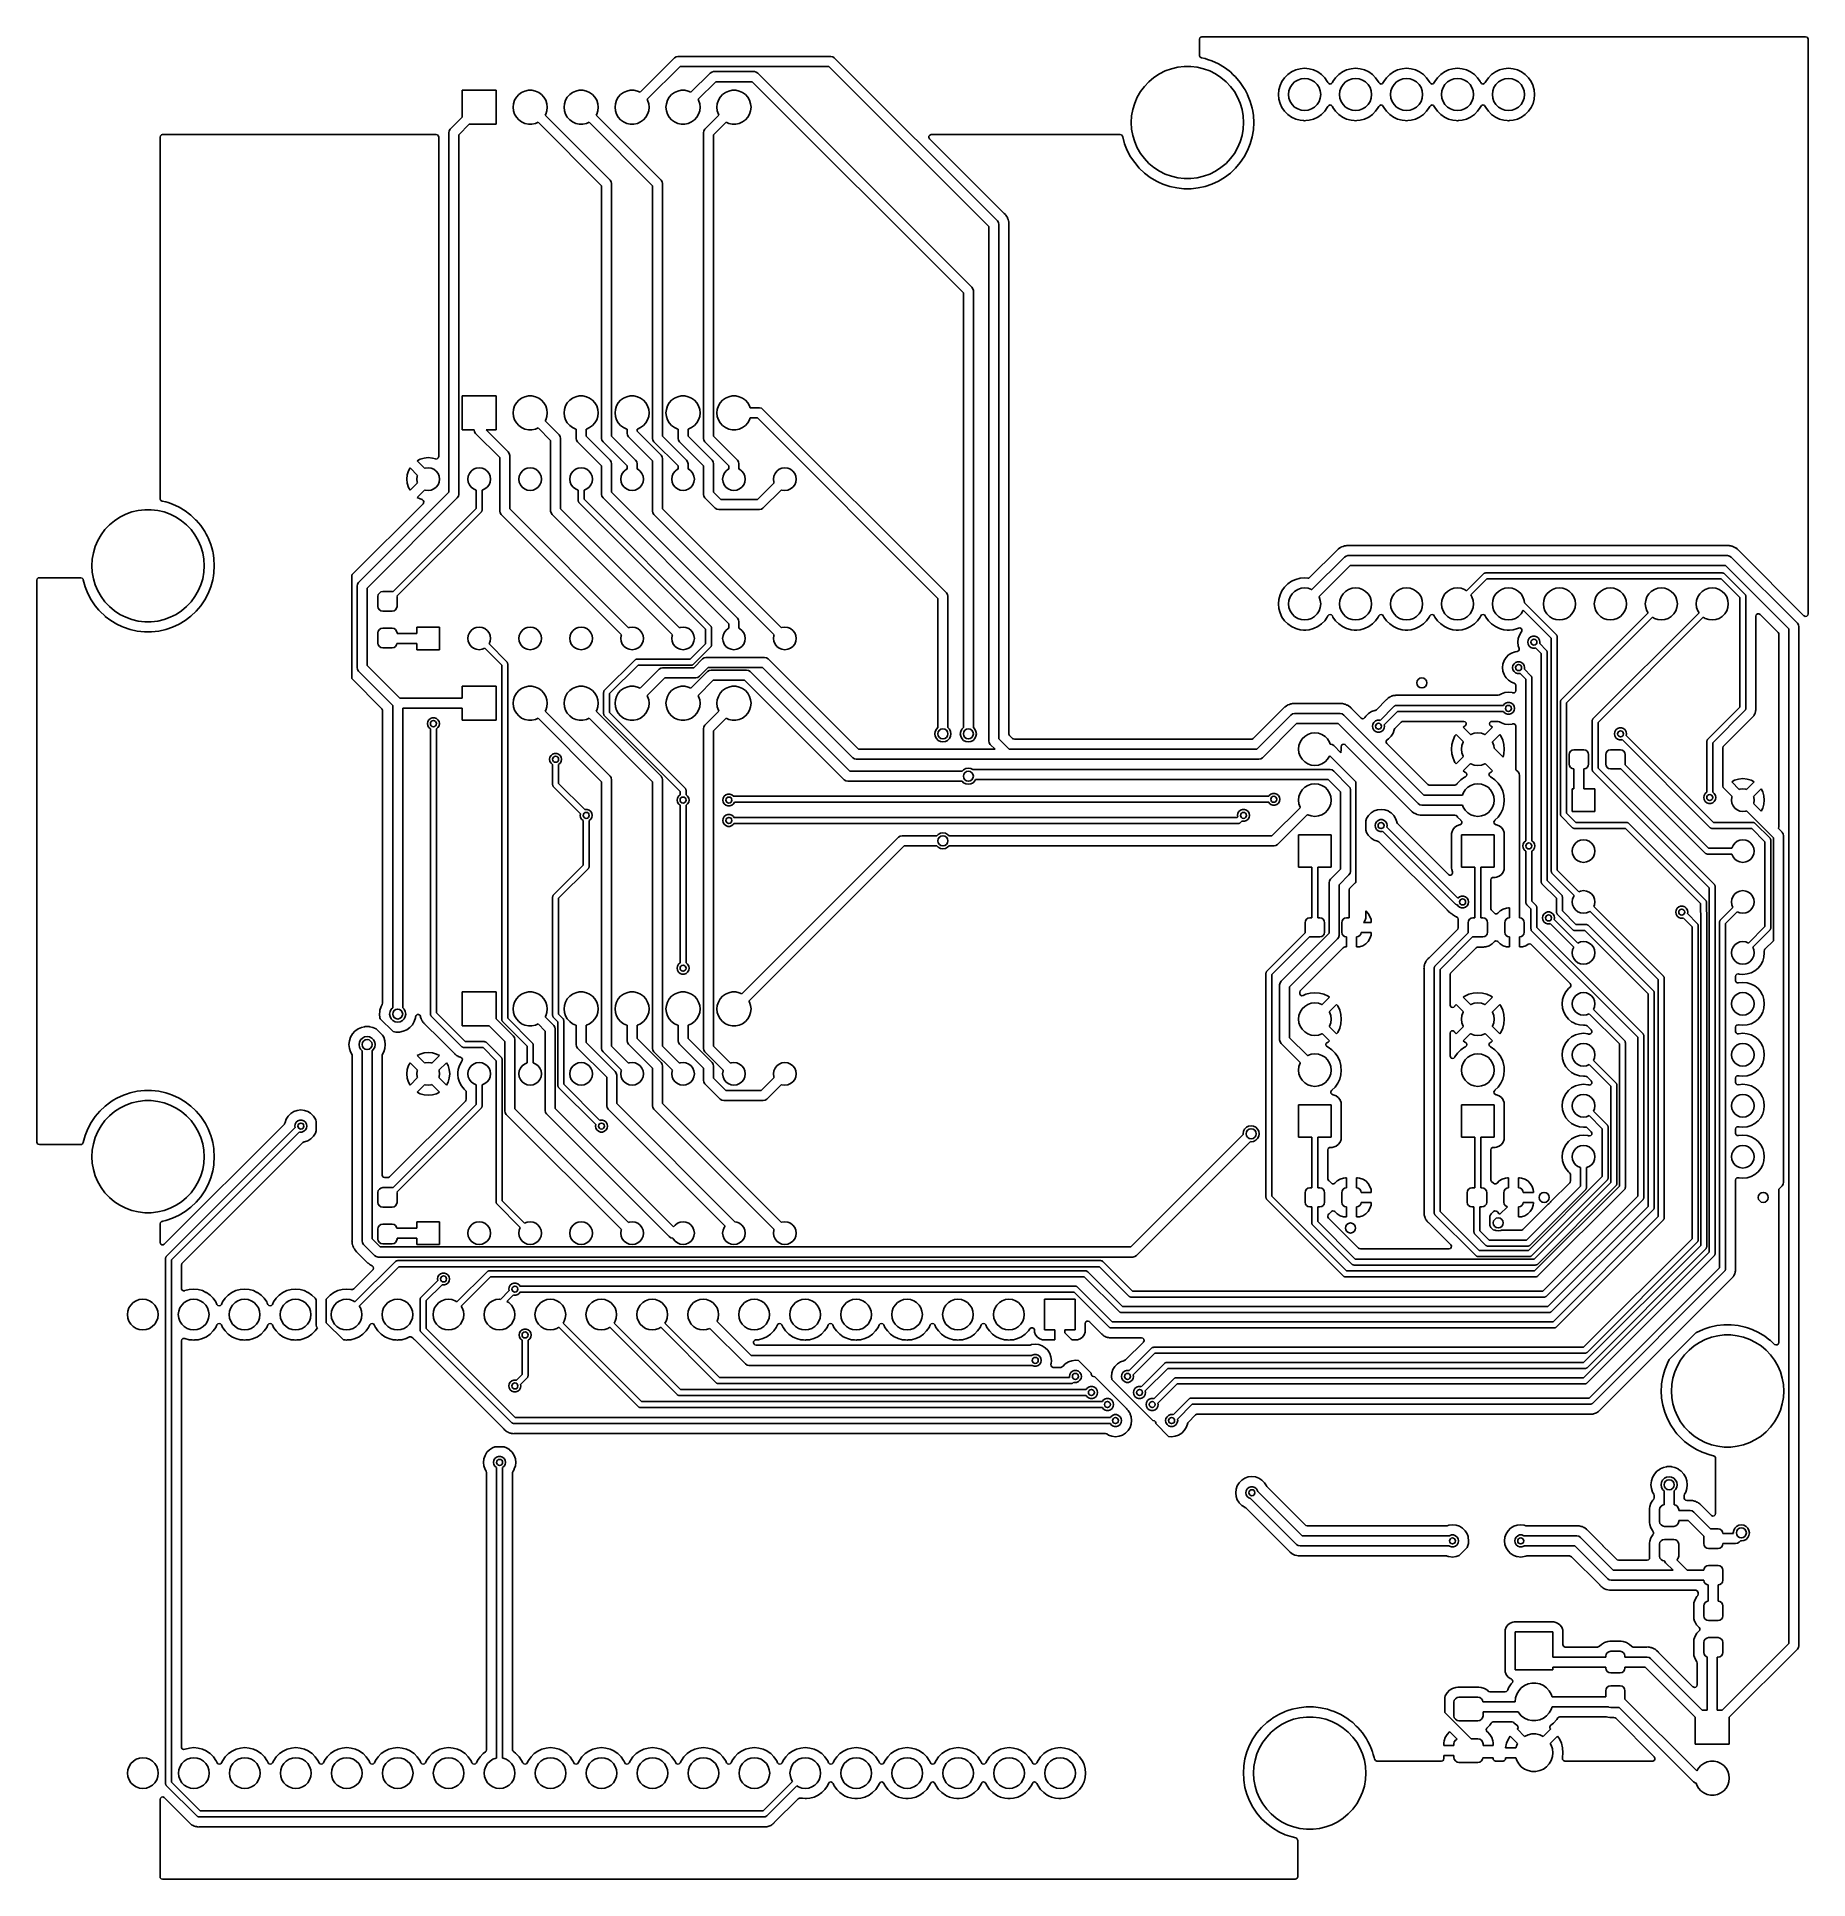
# Model space of a CAD drawing. Extents: x 3.96 to 7.44, y -5.28 to -1.66.
import ezdxf

# ---------------------------------------------------------------- set-up
doc = ezdxf.new("R2010")
doc.units = 0
doc.header["$MEASUREMENT"] = 0
doc.layers.add('BLACK', color=7, linetype='CONTINUOUS')

msp = doc.modelspace()

# ---------------------------------------------------------------- linework, layer by layer
at = {"layer": 'BLACK', "linetype": 'CONTINUOUS'}
for p, q in [((6.24442, -1.66407), (6.2465, -1.66227)), ((6.2465, -1.66227), (6.24852, -1.66183)), ((6.24852, -1.66183), (7.43329, -1.66183)), ((7.43329, -1.66183), (7.43593, -1.66261)), ((7.43593, -1.66261), (7.43773, -1.66468)), ((6.24364, -1.66671), (6.24442, -1.66407)), ((6.24364, -1.69823), (6.24364, -1.66671)), ((6.24375, -1.69925), (6.24364, -1.69823)), ((6.24506, -1.70167), (6.24375, -1.69925)), ((7.43773, -1.66468), (7.43817, -1.66671)), ((7.43817, -1.66671), (7.43817, -2.7946)), ((5.14558, -1.7705), (5.21304, -1.70304)), ((5.22408, -1.71984), (5.15946, -1.78446)), ((5.21304, -1.70304), (5.21623, -1.70091)), ((5.21623, -1.70091), (5.22, -1.70016)), ((5.22, -1.70016), (5.52, -1.70016)), ((5.51592, -1.71984), (5.22408, -1.71984)), ((5.24558, -1.7705), (5.28304, -1.73304)), ((5.28304, -1.73304), (5.28623, -1.73091)), ((5.28304, -1.73304), (5.28304, -1.73304)), ((5.28623, -1.73091), (5.29, -1.73016)), ((5.29, -1.73016), (5.37, -1.73016)), ((5.37, -1.73016), (5.37377, -1.73091)), ((5.37377, -1.73091), (5.37696, -1.73304)), ((5.37696, -1.73304), (5.79696, -2.15304)), ((5.83016, -2.03408), (5.51592, -1.71984)), ((5.52, -1.70016), (5.52377, -1.70091)), ((5.52377, -1.70091), (5.52696, -1.70304)), ((5.52696, -1.70304), (5.84696, -2.02304)), ((6.15417, -1.74158), (6.16488, -1.73453)), ((6.16488, -1.73453), (6.17634, -1.72878)), ((6.17634, -1.72878), (6.18838, -1.72439)), ((6.18838, -1.72439), (6.20086, -1.72144)), ((6.20086, -1.72144), (6.21359, -1.71995)), ((6.21359, -1.71995), (6.22641, -1.71995)), ((6.22641, -1.71995), (6.23914, -1.72144)), ((6.23914, -1.72144), (6.25162, -1.72439)), ((6.24747, -1.703), (6.24506, -1.70167)), ((6.25481, -1.70461), (6.24747, -1.703)), ((6.25162, -1.72439), (6.26366, -1.72878)), ((6.25931, -1.70613), (6.25481, -1.70461)), ((6.26817, -1.70911), (6.25931, -1.70613)), ((6.26366, -1.72878), (6.27512, -1.73453)), ((6.28095, -1.71503), (6.26817, -1.70911)), ((6.26817, -1.70911), (6.26817, -1.70911)), ((6.26817, -1.70911), (6.26817, -1.70911)), ((6.27512, -1.73453), (6.28583, -1.74158)), ((6.29303, -1.72229), (6.28095, -1.71503)), ((6.28095, -1.71503), (6.28095, -1.71503)), ((6.28095, -1.71503), (6.28095, -1.71503)), ((6.28095, -1.71503), (6.28095, -1.71503)), ((6.30158, -1.7288), (6.29303, -1.72229)), ((6.30425, -1.73082), (6.30158, -1.7288)), ((6.30932, -1.73563), (6.30425, -1.73082)), ((6.30425, -1.73082), (6.30425, -1.73082)), ((6.30425, -1.73082), (6.30425, -1.73082)), ((6.31448, -1.74051), (6.30932, -1.73563)), ((6.41696, -1.73563), (6.41063, -1.74196)), ((6.4243, -1.73049), (6.41696, -1.73563)), ((6.43242, -1.7267), (6.4243, -1.73049)), ((6.4243, -1.73049), (6.4243, -1.73049)), ((6.44107, -1.72438), (6.43242, -1.7267)), ((6.43242, -1.7267), (6.43242, -1.7267)), ((6.44108, -1.72438), (6.44107, -1.72438)), ((6.45, -1.7236), (6.44108, -1.72438)), ((6.45892, -1.72438), (6.45, -1.7236)), ((6.45, -1.7236), (6.45, -1.7236)), ((6.45893, -1.72438), (6.45892, -1.72438)), ((6.45892, -1.72438), (6.45892, -1.72438)), ((6.45892, -1.72438), (6.45892, -1.72438)), ((6.45892, -1.72438), (6.45892, -1.72438)), ((6.46758, -1.7267), (6.45893, -1.72438)), ((6.4757, -1.73049), (6.46758, -1.7267)), ((6.46758, -1.7267), (6.46758, -1.7267)), ((6.48304, -1.73563), (6.4757, -1.73049)), ((6.4757, -1.73049), (6.4757, -1.73049)), ((6.48937, -1.74196), (6.48304, -1.73563)), ((6.51696, -1.73563), (6.51063, -1.74196)), ((6.5243, -1.73049), (6.51696, -1.73563)), ((6.53242, -1.7267), (6.5243, -1.73049)), ((6.5243, -1.73049), (6.5243, -1.73049)), ((6.54107, -1.72438), (6.53242, -1.7267)), ((6.53242, -1.7267), (6.53242, -1.7267)), ((6.54108, -1.72438), (6.54107, -1.72438)), ((6.55, -1.7236), (6.54108, -1.72438)), ((6.55892, -1.72438), (6.55, -1.7236)), ((6.55, -1.7236), (6.55, -1.7236)), ((6.55893, -1.72438), (6.55892, -1.72438)), ((6.55892, -1.72438), (6.55892, -1.72438)), ((6.55892, -1.72438), (6.55892, -1.72438)), ((6.55892, -1.72438), (6.55892, -1.72438)), ((6.56758, -1.7267), (6.55893, -1.72438)), ((6.5757, -1.73049), (6.56758, -1.7267)), ((6.56758, -1.7267), (6.56758, -1.7267)), ((6.58304, -1.73563), (6.5757, -1.73049)), ((6.5757, -1.73049), (6.5757, -1.73049)), ((6.58937, -1.74196), (6.58304, -1.73563)), ((6.61696, -1.73563), (6.61063, -1.74196)), ((6.6243, -1.73049), (6.61696, -1.73563)), ((6.63242, -1.7267), (6.6243, -1.73049)), ((6.6243, -1.73049), (6.6243, -1.73049)), ((6.64107, -1.72438), (6.63242, -1.7267)), ((6.63242, -1.7267), (6.63242, -1.7267)), ((6.64108, -1.72438), (6.64107, -1.72438)), ((6.65, -1.7236), (6.64108, -1.72438)), ((6.65892, -1.72438), (6.65, -1.7236)), ((6.65, -1.7236), (6.65, -1.7236)), ((6.65893, -1.72438), (6.65892, -1.72438)), ((6.65892, -1.72438), (6.65892, -1.72438)), ((6.65892, -1.72438), (6.65892, -1.72438)), ((6.65892, -1.72438), (6.65892, -1.72438)), ((6.66758, -1.7267), (6.65893, -1.72438)), ((6.6757, -1.73049), (6.66758, -1.7267)), ((6.66758, -1.7267), (6.66758, -1.7267)), ((6.68304, -1.73563), (6.6757, -1.73049)), ((6.6757, -1.73049), (6.6757, -1.73049)), ((6.68937, -1.74196), (6.68304, -1.73563)), ((6.71696, -1.73563), (6.71063, -1.74196)), ((6.7243, -1.73049), (6.71696, -1.73563)), ((6.73242, -1.7267), (6.7243, -1.73049)), ((6.7243, -1.73049), (6.7243, -1.73049)), ((6.74107, -1.72438), (6.73242, -1.7267)), ((6.73242, -1.7267), (6.73242, -1.7267)), ((6.74108, -1.72438), (6.74107, -1.72438)), ((6.75, -1.7236), (6.74108, -1.72438)), ((6.75892, -1.72438), (6.75, -1.7236)), ((6.75, -1.7236), (6.75, -1.7236)), ((6.75893, -1.72438), (6.75892, -1.72438)), ((6.75892, -1.72438), (6.75892, -1.72438)), ((6.75892, -1.72438), (6.75892, -1.72438)), ((6.75892, -1.72438), (6.75892, -1.72438)), ((6.76758, -1.7267), (6.75893, -1.72438)), ((6.7757, -1.73049), (6.76758, -1.7267)), ((6.76758, -1.7267), (6.76758, -1.7267)), ((6.78304, -1.73563), (6.7757, -1.73049)), ((6.7757, -1.73049), (6.7757, -1.73049)), ((6.78937, -1.74196), (6.78304, -1.73563)), ((6.81696, -1.73563), (6.81063, -1.74196)), ((6.8243, -1.73049), (6.81696, -1.73563)), ((6.83242, -1.7267), (6.8243, -1.73049)), ((6.8243, -1.73049), (6.8243, -1.73049)), ((6.84107, -1.72438), (6.83242, -1.7267)), ((6.83242, -1.7267), (6.83242, -1.7267)), ((6.84108, -1.72438), (6.84107, -1.72438)), ((6.85, -1.7236), (6.84108, -1.72438)), ((6.85892, -1.72438), (6.85, -1.7236)), ((6.85, -1.7236), (6.85, -1.7236)), ((6.85893, -1.72438), (6.85892, -1.72438)), ((6.85892, -1.72438), (6.85892, -1.72438)), ((6.85892, -1.72438), (6.85892, -1.72438)), ((6.85892, -1.72438), (6.85892, -1.72438)), ((6.86758, -1.7267), (6.85893, -1.72438)), ((6.8757, -1.73049), (6.86758, -1.7267)), ((6.86758, -1.7267), (6.86758, -1.7267)), ((6.88304, -1.73563), (6.8757, -1.73049)), ((6.8757, -1.73049), (6.8757, -1.73049)), ((6.88937, -1.74196), (6.88304, -1.73563)), ((4.79654, -1.81955), (4.79654, -1.76654)), ((4.79654, -1.76654), (4.86346, -1.76654)), ((4.86346, -1.76654), (4.86346, -1.83346)), ((4.90761, -1.77513), (4.91327, -1.77102)), ((4.91327, -1.77102), (4.91966, -1.76817)), ((4.91966, -1.76817), (4.9265, -1.76672)), ((4.9265, -1.76672), (4.9335, -1.76672)), ((4.9335, -1.76672), (4.94034, -1.76817)), ((4.94034, -1.76817), (4.94673, -1.77102)), ((4.94673, -1.77102), (4.95239, -1.77513)), ((5.00761, -1.77513), (5.01327, -1.77102)), ((5.01327, -1.77102), (5.01966, -1.76817)), ((5.01966, -1.76817), (5.0265, -1.76672)), ((5.0265, -1.76672), (5.0335, -1.76672)), ((5.0335, -1.76672), (5.04034, -1.76817)), ((5.04034, -1.76817), (5.04673, -1.77102)), ((5.04673, -1.77102), (5.05239, -1.77513)), ((5.10761, -1.77513), (5.11327, -1.77102)), ((5.11327, -1.77102), (5.11966, -1.76817)), ((5.11966, -1.76817), (5.1265, -1.76672)), ((5.1265, -1.76672), (5.1335, -1.76672)), ((5.1335, -1.76672), (5.14034, -1.76817)), ((5.14034, -1.76817), (5.14558, -1.7705)), ((5.20761, -1.77513), (5.21327, -1.77102)), ((5.21327, -1.77102), (5.21966, -1.76817)), ((5.21966, -1.76817), (5.2265, -1.76672)), ((5.2265, -1.76672), (5.2335, -1.76672)), ((5.2335, -1.76672), (5.24034, -1.76817)), ((5.24034, -1.76817), (5.24558, -1.7705)), ((5.29408, -1.74984), (5.25946, -1.78446)), ((5.36592, -1.74984), (5.29408, -1.74984)), ((5.30761, -1.77513), (5.31327, -1.77102)), ((5.31327, -1.77102), (5.31966, -1.76817)), ((5.31966, -1.76817), (5.3265, -1.76672)), ((5.3265, -1.76672), (5.3335, -1.76672)), ((5.3335, -1.76672), (5.34034, -1.76817)), ((5.34034, -1.76817), (5.34673, -1.77102)), ((5.34673, -1.77102), (5.35239, -1.77513)), ((5.78016, -2.16408), (5.36592, -1.74984)), ((6.12149, -1.78053), (6.1279, -1.76942)), ((6.1279, -1.76942), (6.13555, -1.75914)), ((6.13555, -1.75914), (6.14435, -1.74982)), ((6.14435, -1.74982), (6.15417, -1.74158)), ((6.28583, -1.74158), (6.29565, -1.74982)), ((6.29565, -1.74982), (6.30445, -1.75914)), ((6.30445, -1.75914), (6.3121, -1.76942)), ((6.3121, -1.76942), (6.31851, -1.78053)), ((6.3236, -1.75125), (6.31448, -1.74051)), ((6.3315, -1.76291), (6.3236, -1.75125)), ((6.3236, -1.75125), (6.3236, -1.75125)), ((6.3236, -1.75125), (6.3236, -1.75125)), ((6.33318, -1.76607), (6.3315, -1.76291)), ((6.3315, -1.76291), (6.3315, -1.76291)), ((6.3315, -1.76291), (6.3315, -1.76291)), ((6.33791, -1.775), (6.33318, -1.76607)), ((6.39938, -1.76608), (6.3986, -1.775)), ((6.4017, -1.75742), (6.39938, -1.76607)), ((6.39938, -1.76607), (6.39938, -1.76608)), ((6.40549, -1.7493), (6.4017, -1.75742)), ((6.4017, -1.75742), (6.4017, -1.75742)), ((6.41063, -1.74196), (6.40549, -1.7493)), ((6.40549, -1.7493), (6.40549, -1.7493)), ((6.4185, -1.775), (6.41929, -1.76799)), ((6.41929, -1.76799), (6.42162, -1.76133)), ((6.42162, -1.76133), (6.42538, -1.75536)), ((6.42538, -1.75536), (6.43036, -1.75038)), ((6.43036, -1.75038), (6.43633, -1.74662)), ((6.43633, -1.74662), (6.44299, -1.74429)), ((6.44299, -1.74429), (6.45, -1.7435)), ((6.45, -1.7435), (6.45701, -1.74429)), ((6.45701, -1.74429), (6.46367, -1.74662)), ((6.46367, -1.74662), (6.46964, -1.75038)), ((6.46964, -1.75038), (6.47462, -1.75536)), ((6.47462, -1.75536), (6.47838, -1.76133)), ((6.47838, -1.76133), (6.48071, -1.76799)), ((6.48071, -1.76799), (6.4815, -1.775)), ((6.49451, -1.7493), (6.48937, -1.74196)), ((6.48937, -1.74196), (6.48937, -1.74196)), ((6.49476, -1.74985), (6.49451, -1.7493)), ((6.49558, -1.75159), (6.49476, -1.74985)), ((6.49733, -1.75361), (6.49558, -1.75159)), ((6.49996, -1.7544), (6.49733, -1.75361)), ((6.50261, -1.75365), (6.49996, -1.7544)), ((6.50442, -1.75159), (6.50261, -1.75365)), ((6.50549, -1.7493), (6.50442, -1.75159)), ((6.51063, -1.74196), (6.50549, -1.7493)), ((6.50549, -1.7493), (6.50549, -1.7493)), ((6.5185, -1.775), (6.51929, -1.76799)), ((6.51929, -1.76799), (6.52162, -1.76133)), ((6.52162, -1.76133), (6.52538, -1.75536)), ((6.52538, -1.75536), (6.53036, -1.75038)), ((6.53036, -1.75038), (6.53633, -1.74662)), ((6.53633, -1.74662), (6.54299, -1.74429)), ((6.54299, -1.74429), (6.55, -1.7435)), ((6.55, -1.7435), (6.55701, -1.74429)), ((6.55701, -1.74429), (6.56367, -1.74662)), ((6.56367, -1.74662), (6.56964, -1.75038)), ((6.56964, -1.75038), (6.57462, -1.75536)), ((6.57462, -1.75536), (6.57838, -1.76133)), ((6.57838, -1.76133), (6.58071, -1.76799)), ((6.58071, -1.76799), (6.5815, -1.775)), ((6.59451, -1.7493), (6.58937, -1.74196)), ((6.58937, -1.74196), (6.58937, -1.74196)), ((6.59476, -1.74985), (6.59451, -1.7493)), ((6.59558, -1.75159), (6.59476, -1.74985)), ((6.59733, -1.75361), (6.59558, -1.75159)), ((6.59996, -1.7544), (6.59733, -1.75361)), ((6.60261, -1.75365), (6.59996, -1.7544)), ((6.60442, -1.75159), (6.60261, -1.75365)), ((6.60549, -1.7493), (6.60442, -1.75159)), ((6.61063, -1.74196), (6.60549, -1.7493)), ((6.60549, -1.7493), (6.60549, -1.7493)), ((6.6185, -1.775), (6.61929, -1.76799)), ((6.61929, -1.76799), (6.62162, -1.76133)), ((6.62162, -1.76133), (6.62538, -1.75536)), ((6.62538, -1.75536), (6.63036, -1.75038)), ((6.63036, -1.75038), (6.63633, -1.74662)), ((6.63633, -1.74662), (6.64299, -1.74429)), ((6.64299, -1.74429), (6.65, -1.7435)), ((6.65, -1.7435), (6.65701, -1.74429)), ((6.65701, -1.74429), (6.66367, -1.74662)), ((6.66367, -1.74662), (6.66964, -1.75038)), ((6.66964, -1.75038), (6.67462, -1.75536)), ((6.67462, -1.75536), (6.67838, -1.76133)), ((6.67838, -1.76133), (6.68071, -1.76799)), ((6.68071, -1.76799), (6.6815, -1.775)), ((6.69451, -1.7493), (6.68937, -1.74196)), ((6.68937, -1.74196), (6.68937, -1.74196)), ((6.69476, -1.74985), (6.69451, -1.7493)), ((6.69558, -1.75159), (6.69476, -1.74985)), ((6.69733, -1.75361), (6.69558, -1.75159)), ((6.69996, -1.7544), (6.69733, -1.75361)), ((6.70261, -1.75365), (6.69996, -1.7544)), ((6.70442, -1.75159), (6.70261, -1.75365)), ((6.70549, -1.7493), (6.70442, -1.75159)), ((6.71063, -1.74196), (6.70549, -1.7493)), ((6.70549, -1.7493), (6.70549, -1.7493)), ((6.7185, -1.775), (6.71929, -1.76799)), ((6.71929, -1.76799), (6.72162, -1.76133)), ((6.72162, -1.76133), (6.72538, -1.75536)), ((6.72538, -1.75536), (6.73036, -1.75038)), ((6.73036, -1.75038), (6.73633, -1.74662)), ((6.73633, -1.74662), (6.74299, -1.74429)), ((6.74299, -1.74429), (6.75, -1.7435)), ((6.75, -1.7435), (6.75701, -1.74429)), ((6.75701, -1.74429), (6.76367, -1.74662)), ((6.76367, -1.74662), (6.76964, -1.75038)), ((6.76964, -1.75038), (6.77462, -1.75536)), ((6.77462, -1.75536), (6.77838, -1.76133)), ((6.77838, -1.76133), (6.78071, -1.76799)), ((6.78071, -1.76799), (6.7815, -1.775)), ((6.79451, -1.7493), (6.78937, -1.74196)), ((6.78937, -1.74196), (6.78937, -1.74196)), ((6.79476, -1.74985), (6.79451, -1.7493)), ((6.79558, -1.75159), (6.79476, -1.74985)), ((6.79733, -1.75361), (6.79558, -1.75159)), ((6.79996, -1.7544), (6.79733, -1.75361)), ((6.80261, -1.75365), (6.79996, -1.7544)), ((6.80442, -1.75159), (6.80261, -1.75365)), ((6.80549, -1.7493), (6.80442, -1.75159)), ((6.81063, -1.74196), (6.80549, -1.7493)), ((6.80549, -1.7493), (6.80549, -1.7493)), ((6.8185, -1.775), (6.81929, -1.76799)), ((6.81929, -1.76799), (6.82162, -1.76133)), ((6.82162, -1.76133), (6.82538, -1.75536)), ((6.82538, -1.75536), (6.83036, -1.75038)), ((6.83036, -1.75038), (6.83633, -1.74662)), ((6.83633, -1.74662), (6.84299, -1.74429)), ((6.84299, -1.74429), (6.85, -1.7435)), ((6.85, -1.7435), (6.85701, -1.74429)), ((6.85701, -1.74429), (6.86367, -1.74662)), ((6.86367, -1.74662), (6.86964, -1.75038)), ((6.86964, -1.75038), (6.87462, -1.75536)), ((6.87462, -1.75536), (6.87838, -1.76133)), ((6.87838, -1.76133), (6.88071, -1.76799)), ((6.88071, -1.76799), (6.8815, -1.775)), ((6.89451, -1.7493), (6.88937, -1.74196)), ((6.88937, -1.74196), (6.88937, -1.74196)), ((6.8981, -1.75699), (6.89451, -1.7493)), ((6.8983, -1.75742), (6.8981, -1.75699)), ((6.89875, -1.75911), (6.8983, -1.75742)), ((6.8983, -1.75742), (6.8983, -1.75742)), ((6.90062, -1.76608), (6.89875, -1.75911)), ((6.9014, -1.775), (6.90062, -1.76608)), ((4.89654, -1.8), (4.89727, -1.79304)), ((4.89727, -1.80696), (4.89654, -1.8)), ((4.89727, -1.79304), (4.89943, -1.78639)), ((4.89943, -1.81361), (4.89727, -1.80696)), ((4.89943, -1.78639), (4.90293, -1.78033)), ((4.90293, -1.78033), (4.90761, -1.77513)), ((4.95239, -1.77513), (4.95707, -1.78033)), ((4.95707, -1.78033), (4.96057, -1.78639)), ((4.96057, -1.78639), (4.96273, -1.79304)), ((4.96273, -1.80696), (4.96057, -1.81361)), ((4.96273, -1.79304), (4.96346, -1.8)), ((4.96346, -1.8), (4.96273, -1.80696)), ((4.99654, -1.8), (4.99727, -1.79304)), ((4.99727, -1.80696), (4.99654, -1.8)), ((4.99727, -1.79304), (4.99943, -1.78639)), ((4.99943, -1.81361), (4.99727, -1.80696)), ((4.99943, -1.78639), (5.00293, -1.78033)), ((5.00293, -1.78033), (5.00761, -1.77513)), ((5.05239, -1.77513), (5.05707, -1.78033)), ((5.05707, -1.78033), (5.06057, -1.78639)), ((5.06057, -1.78639), (5.06273, -1.79304)), ((5.06273, -1.80696), (5.06057, -1.81361)), ((5.06273, -1.79304), (5.06346, -1.8)), ((5.06346, -1.8), (5.06273, -1.80696)), ((5.09654, -1.8), (5.09727, -1.79304)), ((5.09727, -1.80696), (5.09654, -1.8)), ((5.09727, -1.79304), (5.09943, -1.78639)), ((5.09943, -1.81361), (5.09727, -1.80696)), ((5.09943, -1.78639), (5.10293, -1.78033)), ((5.10293, -1.78033), (5.10761, -1.77513)), ((5.15946, -1.78446), (5.16057, -1.78639)), ((5.16057, -1.78639), (5.16273, -1.79304)), ((5.16273, -1.80696), (5.16057, -1.81361)), ((5.16273, -1.79304), (5.16346, -1.8)), ((5.16346, -1.8), (5.16273, -1.80696)), ((5.19654, -1.8), (5.19727, -1.79304)), ((5.19727, -1.80696), (5.19654, -1.8)), ((5.19727, -1.79304), (5.19943, -1.78639)), ((5.19943, -1.81361), (5.19727, -1.80696)), ((5.19943, -1.78639), (5.20293, -1.78033)), ((5.20293, -1.78033), (5.20761, -1.77513)), ((5.25946, -1.78446), (5.26057, -1.78639)), ((5.26057, -1.78639), (5.26273, -1.79304)), ((5.26273, -1.80696), (5.26057, -1.81361)), ((5.26273, -1.79304), (5.26346, -1.8)), ((5.26346, -1.8), (5.26273, -1.80696)), ((5.29654, -1.8), (5.29727, -1.79304)), ((5.29727, -1.80696), (5.29654, -1.8)), ((5.29727, -1.79304), (5.29943, -1.78639)), ((5.29943, -1.81361), (5.29727, -1.80696)), ((5.29943, -1.78639), (5.30293, -1.78033)), ((5.30293, -1.78033), (5.30761, -1.77513)), ((5.35239, -1.77513), (5.35707, -1.78033)), ((5.35707, -1.78033), (5.36057, -1.78639)), ((5.36057, -1.78639), (5.36273, -1.79304)), ((5.36273, -1.80696), (5.36057, -1.81361)), ((5.36273, -1.79304), (5.36346, -1.8)), ((5.36346, -1.8), (5.36273, -1.80696)), ((6.11051, -1.8172), (6.11274, -1.80458)), ((6.11274, -1.80458), (6.11641, -1.7923)), ((6.11641, -1.7923), (6.12149, -1.78053)), ((6.31851, -1.78053), (6.32359, -1.7923)), ((6.32359, -1.7923), (6.32726, -1.80458)), ((6.32726, -1.80458), (6.32949, -1.8172)), ((6.3381, -1.77536), (6.33791, -1.775)), ((6.34332, -1.78845), (6.3381, -1.77536)), ((6.34709, -1.80203), (6.34332, -1.78845)), ((6.34807, -1.80804), (6.34709, -1.80203)), ((6.34709, -1.80203), (6.34709, -1.80203)), ((6.34709, -1.80203), (6.34709, -1.80203)), ((6.34937, -1.81593), (6.34807, -1.80804)), ((6.3986, -1.775), (6.3986, -1.775)), ((6.3986, -1.775), (6.39938, -1.78392)), ((6.39938, -1.78392), (6.39938, -1.78393)), ((6.39938, -1.78393), (6.4017, -1.79258)), ((6.4017, -1.79258), (6.4017, -1.79258)), ((6.4017, -1.79258), (6.40549, -1.8007)), ((6.40549, -1.8007), (6.40549, -1.8007)), ((6.40549, -1.8007), (6.41063, -1.80804)), ((6.41063, -1.80804), (6.41696, -1.81437)), ((6.41929, -1.78201), (6.4185, -1.775)), ((6.42162, -1.78867), (6.41929, -1.78201)), ((6.42538, -1.79464), (6.42162, -1.78867)), ((6.43036, -1.79962), (6.42538, -1.79464)), ((6.43633, -1.80338), (6.43036, -1.79962)), ((6.44299, -1.80571), (6.43633, -1.80338)), ((6.45, -1.8065), (6.44299, -1.80571)), ((6.45701, -1.80571), (6.45, -1.8065)), ((6.46367, -1.80338), (6.45701, -1.80571)), ((6.46964, -1.79962), (6.46367, -1.80338)), ((6.47462, -1.79464), (6.46964, -1.79962)), ((6.47838, -1.78867), (6.47462, -1.79464)), ((6.48071, -1.78201), (6.47838, -1.78867)), ((6.4815, -1.775), (6.48071, -1.78201)), ((6.48304, -1.81437), (6.48937, -1.80804)), ((6.48937, -1.80804), (6.49451, -1.8007)), ((6.49451, -1.8007), (6.49558, -1.79841)), ((6.49558, -1.79841), (6.49739, -1.79635)), ((6.49739, -1.79635), (6.50004, -1.7956)), ((6.50004, -1.7956), (6.50267, -1.79639)), ((6.50267, -1.79639), (6.50442, -1.79841)), ((6.50442, -1.79841), (6.50549, -1.8007)), ((6.50549, -1.8007), (6.50549, -1.8007)), ((6.50549, -1.8007), (6.51063, -1.80804)), ((6.51063, -1.80804), (6.51696, -1.81437)), ((6.51929, -1.78201), (6.5185, -1.775)), ((6.52162, -1.78867), (6.51929, -1.78201)), ((6.52538, -1.79464), (6.52162, -1.78867)), ((6.53036, -1.79962), (6.52538, -1.79464)), ((6.53633, -1.80338), (6.53036, -1.79962)), ((6.54299, -1.80571), (6.53633, -1.80338)), ((6.55, -1.8065), (6.54299, -1.80571)), ((6.55701, -1.80571), (6.55, -1.8065)), ((6.56367, -1.80338), (6.55701, -1.80571)), ((6.56964, -1.79962), (6.56367, -1.80338)), ((6.57462, -1.79464), (6.56964, -1.79962)), ((6.57838, -1.78867), (6.57462, -1.79464)), ((6.58071, -1.78201), (6.57838, -1.78867)), ((6.5815, -1.775), (6.58071, -1.78201)), ((6.58304, -1.81437), (6.58937, -1.80804)), ((6.58937, -1.80804), (6.59451, -1.8007)), ((6.59451, -1.8007), (6.59558, -1.79841)), ((6.59558, -1.79841), (6.59739, -1.79635)), ((6.59739, -1.79635), (6.60004, -1.7956)), ((6.60004, -1.7956), (6.60267, -1.79639)), ((6.60267, -1.79639), (6.60442, -1.79841)), ((6.60442, -1.79841), (6.60549, -1.8007)), ((6.60549, -1.8007), (6.60549, -1.8007)), ((6.60549, -1.8007), (6.61063, -1.80804)), ((6.61063, -1.80804), (6.61696, -1.81437)), ((6.61929, -1.78201), (6.6185, -1.775)), ((6.62162, -1.78867), (6.61929, -1.78201)), ((6.62538, -1.79464), (6.62162, -1.78867)), ((6.63036, -1.79962), (6.62538, -1.79464)), ((6.63633, -1.80338), (6.63036, -1.79962)), ((6.64299, -1.80571), (6.63633, -1.80338)), ((6.65, -1.8065), (6.64299, -1.80571)), ((6.65701, -1.80571), (6.65, -1.8065)), ((6.66367, -1.80338), (6.65701, -1.80571)), ((6.66964, -1.79962), (6.66367, -1.80338)), ((6.67462, -1.79464), (6.66964, -1.79962)), ((6.67838, -1.78867), (6.67462, -1.79464)), ((6.68071, -1.78201), (6.67838, -1.78867)), ((6.6815, -1.775), (6.68071, -1.78201)), ((6.68304, -1.81437), (6.68937, -1.80804)), ((6.68937, -1.80804), (6.69451, -1.8007)), ((6.69451, -1.8007), (6.69558, -1.79841)), ((6.69558, -1.79841), (6.69739, -1.79635)), ((6.69739, -1.79635), (6.70004, -1.7956)), ((6.70004, -1.7956), (6.70267, -1.79639)), ((6.70267, -1.79639), (6.70442, -1.79841)), ((6.70442, -1.79841), (6.70549, -1.8007)), ((6.70549, -1.8007), (6.70549, -1.8007)), ((6.70549, -1.8007), (6.71063, -1.80804)), ((6.71063, -1.80804), (6.71696, -1.81437)), ((6.71929, -1.78201), (6.7185, -1.775)), ((6.72162, -1.78867), (6.71929, -1.78201)), ((6.72538, -1.79464), (6.72162, -1.78867)), ((6.73036, -1.79962), (6.72538, -1.79464)), ((6.73633, -1.80338), (6.73036, -1.79962)), ((6.74299, -1.80571), (6.73633, -1.80338)), ((6.75, -1.8065), (6.74299, -1.80571)), ((6.75701, -1.80571), (6.75, -1.8065)), ((6.76367, -1.80338), (6.75701, -1.80571)), ((6.76964, -1.79962), (6.76367, -1.80338)), ((6.77462, -1.79464), (6.76964, -1.79962)), ((6.77838, -1.78867), (6.77462, -1.79464)), ((6.78071, -1.78201), (6.77838, -1.78867)), ((6.7815, -1.775), (6.78071, -1.78201)), ((6.78304, -1.81437), (6.78937, -1.80804)), ((6.78937, -1.80804), (6.79451, -1.8007)), ((6.79451, -1.8007), (6.79558, -1.79841)), ((6.79558, -1.79841), (6.79739, -1.79635)), ((6.79739, -1.79635), (6.80004, -1.7956)), ((6.80004, -1.7956), (6.80267, -1.79639)), ((6.80267, -1.79639), (6.80442, -1.79841)), ((6.80442, -1.79841), (6.80549, -1.8007)), ((6.80549, -1.8007), (6.80549, -1.8007)), ((6.80549, -1.8007), (6.81063, -1.80804)), ((6.81063, -1.80804), (6.81696, -1.81437)), ((6.81929, -1.78201), (6.8185, -1.775)), ((6.82162, -1.78867), (6.81929, -1.78201)), ((6.82538, -1.79464), (6.82162, -1.78867)), ((6.83036, -1.79962), (6.82538, -1.79464)), ((6.83633, -1.80338), (6.83036, -1.79962)), ((6.84299, -1.80571), (6.83633, -1.80338)), ((6.85, -1.8065), (6.84299, -1.80571)), ((6.85701, -1.80571), (6.85, -1.8065)), ((6.86367, -1.80338), (6.85701, -1.80571)), ((6.86964, -1.79962), (6.86367, -1.80338)), ((6.87462, -1.79464), (6.86964, -1.79962)), ((6.87838, -1.78867), (6.87462, -1.79464)), ((6.88071, -1.78201), (6.87838, -1.78867)), ((6.8815, -1.775), (6.88071, -1.78201)), ((6.88304, -1.81437), (6.88937, -1.80804)), ((6.88937, -1.80804), (6.89451, -1.8007)), ((6.89451, -1.8007), (6.8983, -1.79258)), ((6.8983, -1.79258), (6.90062, -1.78392)), ((6.90062, -1.78392), (6.9014, -1.775)), ((4.77091, -1.84623), (4.77304, -1.84304)), ((4.77304, -1.84304), (4.79654, -1.81955)), ((4.81045, -1.83346), (4.78984, -1.85408)), ((4.86346, -1.83346), (4.81045, -1.83346)), ((4.90293, -1.81967), (4.89943, -1.81361)), ((4.90761, -1.82487), (4.90293, -1.81967)), ((4.91327, -1.82898), (4.90761, -1.82487)), ((4.91966, -1.83183), (4.91327, -1.82898)), ((4.9265, -1.83328), (4.91966, -1.83183)), ((4.9335, -1.83328), (4.9265, -1.83328)), ((4.94034, -1.83183), (4.9335, -1.83328)), ((4.94558, -1.8295), (4.94034, -1.83183)), ((5.07016, -1.95408), (4.94558, -1.8295)), ((4.96057, -1.81361), (4.95946, -1.81554)), ((4.95946, -1.81554), (5.08696, -1.94304)), ((5.00293, -1.81967), (4.99943, -1.81361)), ((5.00761, -1.82487), (5.00293, -1.81967)), ((5.01327, -1.82898), (5.00761, -1.82487)), ((5.01966, -1.83183), (5.01327, -1.82898)), ((5.0265, -1.83328), (5.01966, -1.83183)), ((5.0335, -1.83328), (5.0265, -1.83328)), ((5.04034, -1.83183), (5.0335, -1.83328)), ((5.04558, -1.8295), (5.04034, -1.83183)), ((5.17016, -1.95408), (5.04558, -1.8295)), ((5.06057, -1.81361), (5.05946, -1.81554)), ((5.05946, -1.81554), (5.18696, -1.94304)), ((5.10293, -1.81967), (5.09943, -1.81361)), ((5.10761, -1.82487), (5.10293, -1.81967)), ((5.11327, -1.82898), (5.10761, -1.82487)), ((5.11966, -1.83183), (5.11327, -1.82898)), ((5.1265, -1.83328), (5.11966, -1.83183)), ((5.1335, -1.83328), (5.1265, -1.83328)), ((5.14034, -1.83183), (5.1335, -1.83328)), ((5.14673, -1.82898), (5.14034, -1.83183)), ((5.15239, -1.82487), (5.14673, -1.82898)), ((5.15707, -1.81967), (5.15239, -1.82487)), ((5.16057, -1.81361), (5.15707, -1.81967)), ((5.20293, -1.81967), (5.19943, -1.81361)), ((5.20761, -1.82487), (5.20293, -1.81967)), ((5.21327, -1.82898), (5.20761, -1.82487)), ((5.21966, -1.83183), (5.21327, -1.82898)), ((5.2265, -1.83328), (5.21966, -1.83183)), ((5.2335, -1.83328), (5.2265, -1.83328)), ((5.24034, -1.83183), (5.2335, -1.83328)), ((5.24673, -1.82898), (5.24034, -1.83183)), ((5.25239, -1.82487), (5.24673, -1.82898)), ((5.25707, -1.81967), (5.25239, -1.82487)), ((5.26057, -1.81361), (5.25707, -1.81967)), ((5.27091, -1.84623), (5.27304, -1.84304)), ((5.27304, -1.84304), (5.30054, -1.81554)), ((5.27304, -1.84304), (5.27304, -1.84304)), ((5.31442, -1.8295), (5.28984, -1.85408)), ((5.30054, -1.81554), (5.29943, -1.81361)), ((5.31966, -1.83183), (5.31442, -1.8295)), ((5.3265, -1.83328), (5.31966, -1.83183)), ((5.3335, -1.83328), (5.3265, -1.83328)), ((5.34034, -1.83183), (5.3335, -1.83328)), ((5.34673, -1.82898), (5.34034, -1.83183)), ((5.35239, -1.82487), (5.34673, -1.82898)), ((5.35707, -1.81967), (5.35239, -1.82487)), ((5.36057, -1.81361), (5.35707, -1.81967)), ((6.10976, -1.83), (6.11051, -1.8172)), ((6.11051, -1.8428), (6.10976, -1.83)), ((6.11274, -1.85542), (6.11051, -1.8428)), ((6.32949, -1.8428), (6.32726, -1.85542)), ((6.32949, -1.8172), (6.33024, -1.83)), ((6.33024, -1.83), (6.32949, -1.8428)), ((6.34709, -1.85797), (6.34937, -1.84407)), ((6.35013, -1.83), (6.34937, -1.81593)), ((6.34937, -1.84407), (6.35013, -1.83)), ((6.41696, -1.81437), (6.41696, -1.81437)), ((6.41696, -1.81437), (6.4243, -1.81951)), ((6.4243, -1.81951), (6.43242, -1.8233)), ((6.43242, -1.8233), (6.44108, -1.82562)), ((6.44108, -1.82562), (6.44745, -1.82617)), ((6.44745, -1.82617), (6.45, -1.8264)), ((6.45, -1.8264), (6.45223, -1.8262)), ((6.45, -1.8264), (6.45, -1.8264)), ((6.45, -1.8264), (6.45, -1.8264)), ((6.45223, -1.8262), (6.45892, -1.82562)), ((6.45892, -1.82562), (6.46758, -1.8233)), ((6.46758, -1.8233), (6.4757, -1.81951)), ((6.4757, -1.81951), (6.48304, -1.81437)), ((6.51696, -1.81437), (6.51696, -1.81437)), ((6.51696, -1.81437), (6.5243, -1.81951)), ((6.5243, -1.81951), (6.53242, -1.8233)), ((6.53242, -1.8233), (6.54108, -1.82562)), ((6.54108, -1.82562), (6.54745, -1.82617)), ((6.54745, -1.82617), (6.55, -1.8264)), ((6.55, -1.8264), (6.55223, -1.8262)), ((6.55, -1.8264), (6.55, -1.8264)), ((6.55, -1.8264), (6.55, -1.8264)), ((6.55223, -1.8262), (6.55892, -1.82562)), ((6.55892, -1.82562), (6.56758, -1.8233)), ((6.56758, -1.8233), (6.5757, -1.81951)), ((6.5757, -1.81951), (6.58304, -1.81437)), ((6.61696, -1.81437), (6.61696, -1.81437)), ((6.61696, -1.81437), (6.6243, -1.81951)), ((6.6243, -1.81951), (6.63242, -1.8233)), ((6.63242, -1.8233), (6.64108, -1.82562)), ((6.64108, -1.82562), (6.64745, -1.82617)), ((6.64745, -1.82617), (6.65, -1.8264)), ((6.65, -1.8264), (6.65223, -1.8262)), ((6.65, -1.8264), (6.65, -1.8264)), ((6.65, -1.8264), (6.65, -1.8264)), ((6.65223, -1.8262), (6.65892, -1.82562)), ((6.65892, -1.82562), (6.66758, -1.8233)), ((6.66758, -1.8233), (6.6757, -1.81951)), ((6.6757, -1.81951), (6.68304, -1.81437)), ((6.71696, -1.81437), (6.71696, -1.81437)), ((6.71696, -1.81437), (6.7243, -1.81951)), ((6.7243, -1.81951), (6.73242, -1.8233)), ((6.73242, -1.8233), (6.74108, -1.82562)), ((6.74108, -1.82562), (6.74745, -1.82617)), ((6.74745, -1.82617), (6.75, -1.8264)), ((6.75, -1.8264), (6.75223, -1.8262)), ((6.75, -1.8264), (6.75, -1.8264)), ((6.75, -1.8264), (6.75, -1.8264)), ((6.75223, -1.8262), (6.75892, -1.82562)), ((6.75892, -1.82562), (6.76758, -1.8233)), ((6.76758, -1.8233), (6.7757, -1.81951)), ((6.7757, -1.81951), (6.78304, -1.81437)), ((6.81696, -1.81437), (6.81696, -1.81437)), ((6.81696, -1.81437), (6.8243, -1.81951)), ((6.8243, -1.81951), (6.83242, -1.8233)), ((6.83242, -1.8233), (6.84108, -1.82562)), ((6.84108, -1.82562), (6.84745, -1.82617)), ((6.84745, -1.82617), (6.85, -1.8264)), ((6.85, -1.8264), (6.85223, -1.8262)), ((6.85, -1.8264), (6.85, -1.8264)), ((6.85, -1.8264), (6.85, -1.8264)), ((6.85223, -1.8262), (6.85892, -1.82562)), ((6.85892, -1.82562), (6.86758, -1.8233)), ((6.86758, -1.8233), (6.8757, -1.81951)), ((6.8757, -1.81951), (6.88304, -1.81437)), ((4.20364, -1.85852), (4.20442, -1.85588)), ((4.20364, -2.56823), (4.20364, -1.85852)), ((4.20442, -1.85588), (4.2065, -1.85408)), ((4.2065, -1.85408), (4.20852, -1.85364)), ((4.20852, -1.85364), (4.74557, -1.85364)), ((4.74557, -1.85364), (4.74821, -1.85442)), ((4.74821, -1.85442), (4.75001, -1.8565)), ((4.75001, -1.8565), (4.75045, -1.85852)), ((4.75045, -1.85852), (4.75045, -2.48581)), ((4.77016, -1.85), (4.77091, -1.84623)), ((4.77016, -2.55592), (4.77016, -1.85)), ((4.78984, -1.85408), (4.78984, -2.56)), ((5.27016, -1.85), (5.27091, -1.84623)), ((5.27016, -2.45), (5.27016, -1.85)), ((5.28984, -1.85408), (5.28984, -2.44592)), ((5.71244, -1.85956), (5.71264, -1.85682)), ((5.71376, -1.86198), (5.71244, -1.85956)), ((5.71264, -1.85682), (5.71429, -1.85462)), ((5.86059, -2.0088), (5.71376, -1.86198)), ((5.71429, -1.85462), (5.71687, -1.85365)), ((5.71687, -1.85365), (5.71721, -1.85364)), ((5.71721, -1.85364), (6.08805, -1.85364)), ((6.08805, -1.85364), (6.09069, -1.85442)), ((6.09069, -1.85442), (6.09249, -1.8565)), ((6.09249, -1.8565), (6.09287, -1.85773)), ((6.09287, -1.85773), (6.09291, -1.85797)), ((6.09291, -1.85797), (6.09291, -1.85797)), ((6.09291, -1.85797), (6.09668, -1.87155)), ((6.09668, -1.87155), (6.09668, -1.87155)), ((6.09668, -1.87155), (6.1019, -1.88464)), ((6.11641, -1.8677), (6.11274, -1.85542)), ((6.12149, -1.87947), (6.11641, -1.8677)), ((6.1279, -1.89058), (6.12149, -1.87947)), ((6.31851, -1.87947), (6.3121, -1.89058)), ((6.32359, -1.8677), (6.31851, -1.87947)), ((6.32726, -1.85542), (6.32359, -1.8677)), ((6.3381, -1.88464), (6.34332, -1.87155)), ((6.34332, -1.87155), (6.34709, -1.85797)), ((6.1019, -1.88464), (6.1019, -1.88464)), ((6.1019, -1.88464), (6.1085, -1.89709)), ((6.1085, -1.89709), (6.1085, -1.89709)), ((6.1085, -1.89709), (6.1164, -1.90875)), ((6.1164, -1.90875), (6.1164, -1.90875)), ((6.1164, -1.90875), (6.12552, -1.91949)), ((6.13555, -1.90086), (6.1279, -1.89058)), ((6.14435, -1.91018), (6.13555, -1.90086)), ((6.15417, -1.91842), (6.14435, -1.91018)), ((6.29565, -1.91018), (6.28583, -1.91842)), ((6.30445, -1.90086), (6.29565, -1.91018)), ((6.3121, -1.89058), (6.30445, -1.90086)), ((6.31448, -1.91949), (6.3236, -1.90875)), ((6.3236, -1.90875), (6.3315, -1.89709)), ((6.3315, -1.89709), (6.3381, -1.88464)), ((5.08696, -1.94304), (5.08696, -1.94304)), ((5.08696, -1.94304), (5.08909, -1.94623)), ((5.08909, -1.94623), (5.08909, -1.94623)), ((5.08909, -1.94623), (5.08984, -1.95)), ((5.08984, -1.95), (5.08984, -1.95)), ((5.08984, -1.95), (5.08984, -2.44592)), ((5.18696, -1.94304), (5.18696, -1.94304)), ((5.18696, -1.94304), (5.18909, -1.94623)), ((5.18909, -1.94623), (5.18909, -1.94623)), ((5.18909, -1.94623), (5.18984, -1.95)), ((5.18984, -1.95), (5.18984, -1.95)), ((5.18984, -1.95), (5.18984, -2.44592)), ((6.12552, -1.91949), (6.12552, -1.91949)), ((6.12552, -1.91949), (6.13575, -1.92918)), ((6.13575, -1.92918), (6.14697, -1.93771)), ((6.14697, -1.93771), (6.15905, -1.94497)), ((6.16488, -1.92547), (6.15417, -1.91842)), ((6.15905, -1.94497), (6.15905, -1.94497)), ((6.15905, -1.94497), (6.15905, -1.94497)), ((6.15905, -1.94497), (6.15905, -1.94497)), ((6.15905, -1.94497), (6.16342, -1.947)), ((6.16342, -1.947), (6.17183, -1.95089)), ((6.17634, -1.93122), (6.16488, -1.92547)), ((6.17183, -1.95089), (6.18519, -1.95539)), ((6.18838, -1.93561), (6.17634, -1.93122)), ((6.20086, -1.93856), (6.18838, -1.93561)), ((6.21359, -1.94005), (6.20086, -1.93856)), ((6.22641, -1.94005), (6.21359, -1.94005)), ((6.23914, -1.93856), (6.22641, -1.94005)), ((6.25162, -1.93561), (6.23914, -1.93856)), ((6.26366, -1.93122), (6.25162, -1.93561)), ((6.25481, -1.95539), (6.26817, -1.95089)), ((6.27512, -1.92547), (6.26366, -1.93122)), ((6.26817, -1.95089), (6.28095, -1.94497)), ((6.28583, -1.91842), (6.27512, -1.92547)), ((6.28095, -1.94497), (6.29303, -1.93771)), ((6.29303, -1.93771), (6.30425, -1.92918)), ((6.30425, -1.92918), (6.31448, -1.91949)), ((5.07016, -2.45), (5.07016, -1.95408)), ((5.17016, -2.45), (5.17016, -1.95408)), ((6.18519, -1.95539), (6.19895, -1.95842)), ((6.19895, -1.95842), (6.21295, -1.95994)), ((6.21295, -1.95994), (6.21296, -1.95994)), ((6.21296, -1.95994), (6.22704, -1.95994)), ((6.22704, -1.95994), (6.22705, -1.95994)), ((6.22705, -1.95994), (6.24105, -1.95842)), ((6.24105, -1.95842), (6.25481, -1.95539)), ((5.84696, -2.02304), (5.84909, -2.02623)), ((5.86279, -2.01088), (5.86059, -2.0088)), ((5.86297, -2.0111), (5.86279, -2.01088)), ((5.86316, -2.01132), (5.86297, -2.01109)), ((5.86297, -2.01109), (5.86297, -2.0111)), ((5.86316, -2.01133), (5.86316, -2.01132)), ((5.86334, -2.01155), (5.86316, -2.01133)), ((5.86492, -2.01412), (5.86334, -2.01155)), ((5.86658, -2.01665), (5.86492, -2.01412)), ((5.86671, -2.0169), (5.86658, -2.01665)), ((5.86684, -2.01717), (5.86671, -2.0169)), ((5.86671, -2.0169), (5.86671, -2.0169)), ((5.86696, -2.01743), (5.86684, -2.01717)), ((5.86684, -2.01717), (5.86684, -2.01717)), ((5.86791, -2.0203), (5.86696, -2.01743)), ((5.86696, -2.01743), (5.86696, -2.01743)), ((5.86895, -2.02314), (5.86791, -2.0203)), ((5.86901, -2.02342), (5.86895, -2.02314)), ((5.86895, -2.02314), (5.86895, -2.02314)), ((5.86908, -2.02371), (5.86901, -2.02342)), ((5.86901, -2.02342), (5.86901, -2.02342)), ((5.86913, -2.02398), (5.86908, -2.02371)), ((5.86908, -2.02371), (5.86908, -2.02371)), ((5.8694, -2.027), (5.86913, -2.02398)), ((5.86913, -2.02398), (5.86913, -2.02398)), ((5.83016, -3.04386), (5.83016, -2.03408)), ((5.84909, -2.02623), (5.84984, -2.03)), ((5.84984, -2.03), (5.84984, -2.03)), ((5.84984, -2.03), (5.84984, -3.03978)), ((5.86955, -2.02828), (5.8694, -2.027)), ((5.86955, -2.0286), (5.86955, -2.02828)), ((5.86955, -2.02828), (5.86955, -2.02828)), ((5.86956, -2.02882), (5.86955, -2.0286)), ((5.86955, -2.03251), (5.8696, -2.0318)), ((5.86955, -3.0296), (5.86955, -2.03251)), ((5.86974, -2.03087), (5.86956, -2.02882)), ((5.8696, -2.0318), (5.86961, -2.03171)), ((5.86961, -2.03171), (5.86974, -2.03087)), ((5.78016, -3.01785), (5.78016, -2.16408)), ((5.79696, -2.15304), (5.79696, -2.15304)), ((5.79696, -2.15304), (5.79909, -2.15623)), ((5.79909, -2.15623), (5.79984, -2.16)), ((5.79984, -2.16), (5.79984, -3.01785)), ((4.79654, -2.43346), (4.79654, -2.36654)), ((4.79654, -2.36654), (4.86346, -2.36654)), ((4.86346, -2.36654), (4.86346, -2.43346)), ((4.89727, -2.39304), (4.89943, -2.38639)), ((4.89943, -2.38639), (4.90293, -2.38033)), ((4.90293, -2.38033), (4.90761, -2.37513)), ((4.90761, -2.37513), (4.91327, -2.37102)), ((4.91327, -2.37102), (4.91966, -2.36817)), ((4.91966, -2.36817), (4.9265, -2.36672)), ((4.9265, -2.36672), (4.9335, -2.36672)), ((4.9335, -2.36672), (4.94034, -2.36817)), ((4.94034, -2.36817), (4.94673, -2.37102)), ((4.94673, -2.37102), (4.95239, -2.37513)), ((4.95239, -2.37513), (4.95707, -2.38033)), ((4.95707, -2.38033), (4.96057, -2.38639)), ((4.96057, -2.38639), (4.96273, -2.39304)), ((4.99727, -2.39304), (4.99943, -2.38639)), ((4.99943, -2.38639), (5.00293, -2.38033)), ((5.00293, -2.38033), (5.00761, -2.37513)), ((5.00761, -2.37513), (5.01327, -2.37102)), ((5.01327, -2.37102), (5.01966, -2.36817)), ((5.01966, -2.36817), (5.0265, -2.36672)), ((5.0265, -2.36672), (5.0335, -2.36672)), ((5.0335, -2.36672), (5.04034, -2.36817)), ((5.04034, -2.36817), (5.04673, -2.37102)), ((5.04673, -2.37102), (5.05239, -2.37513)), ((5.05239, -2.37513), (5.05707, -2.38033)), ((5.05707, -2.38033), (5.06057, -2.38639)), ((5.06057, -2.38639), (5.06273, -2.39304)), ((5.09727, -2.39304), (5.09943, -2.38639)), ((5.09943, -2.38639), (5.10293, -2.38033)), ((5.10293, -2.38033), (5.10761, -2.37513)), ((5.10761, -2.37513), (5.11327, -2.37102)), ((5.11327, -2.37102), (5.11966, -2.36817)), ((5.11966, -2.36817), (5.1265, -2.36672)), ((5.1265, -2.36672), (5.1335, -2.36672)), ((5.1335, -2.36672), (5.14034, -2.36817)), ((5.14034, -2.36817), (5.14673, -2.37102)), ((5.14673, -2.37102), (5.15239, -2.37513)), ((5.15239, -2.37513), (5.15707, -2.38033)), ((5.15707, -2.38033), (5.16057, -2.38639)), ((5.16057, -2.38639), (5.16273, -2.39304)), ((5.19727, -2.39304), (5.19943, -2.38639)), ((5.19943, -2.38639), (5.20293, -2.38033)), ((5.20293, -2.38033), (5.20761, -2.37513)), ((5.20761, -2.37513), (5.21327, -2.37102)), ((5.21327, -2.37102), (5.21966, -2.36817)), ((5.21966, -2.36817), (5.2265, -2.36672)), ((5.2265, -2.36672), (5.2335, -2.36672)), ((5.2335, -2.36672), (5.24034, -2.36817)), ((5.24034, -2.36817), (5.24673, -2.37102)), ((5.24673, -2.37102), (5.25239, -2.37513)), ((5.25239, -2.37513), (5.25707, -2.38033)), ((5.25707, -2.38033), (5.26057, -2.38639)), ((5.26057, -2.38639), (5.26273, -2.39304)), ((5.29727, -2.39304), (5.29943, -2.38639)), ((5.29943, -2.38639), (5.30293, -2.38033)), ((5.30293, -2.38033), (5.30761, -2.37513)), ((5.30761, -2.37513), (5.31327, -2.37102)), ((5.31327, -2.37102), (5.31966, -2.36817)), ((5.31966, -2.36817), (5.3265, -2.36672)), ((5.3265, -2.36672), (5.3335, -2.36672)), ((5.3335, -2.36672), (5.34034, -2.36817)), ((5.34034, -2.36817), (5.34673, -2.37102)), ((5.34673, -2.37102), (5.35239, -2.37513)), ((5.35239, -2.37513), (5.35707, -2.38033)), ((5.35707, -2.38033), (5.36057, -2.38639)), ((5.36057, -2.38639), (5.3618, -2.39016)), ((4.89654, -2.4), (4.89727, -2.39304)), ((4.89727, -2.40696), (4.89654, -2.4)), ((4.89943, -2.41361), (4.89727, -2.40696)), ((4.90293, -2.41967), (4.89943, -2.41361)), ((4.90761, -2.42487), (4.90293, -2.41967)), ((4.96057, -2.41361), (4.95946, -2.41554)), ((4.95946, -2.41554), (4.98696, -2.44304)), ((4.96273, -2.40696), (4.96057, -2.41361)), ((4.96273, -2.39304), (4.96346, -2.4)), ((4.96346, -2.4), (4.96273, -2.40696)), ((4.99654, -2.4), (4.99727, -2.39304)), ((4.99727, -2.40696), (4.99654, -2.4)), ((4.99943, -2.41361), (4.99727, -2.40696)), ((5.00293, -2.41967), (4.99943, -2.41361)), ((5.00761, -2.42487), (5.00293, -2.41967)), ((5.05707, -2.41967), (5.05239, -2.42487)), ((5.06057, -2.41361), (5.05707, -2.41967)), ((5.06273, -2.40696), (5.06057, -2.41361)), ((5.06273, -2.39304), (5.06346, -2.4)), ((5.06346, -2.4), (5.06273, -2.40696)), ((5.09654, -2.4), (5.09727, -2.39304)), ((5.09727, -2.40696), (5.09654, -2.4)), ((5.09943, -2.41361), (5.09727, -2.40696)), ((5.10293, -2.41967), (5.09943, -2.41361)), ((5.10761, -2.42487), (5.10293, -2.41967)), ((5.15707, -2.41967), (5.15239, -2.42487)), ((5.16057, -2.41361), (5.15707, -2.41967)), ((5.16273, -2.40696), (5.16057, -2.41361)), ((5.16273, -2.39304), (5.16346, -2.4)), ((5.16346, -2.4), (5.16273, -2.40696)), ((5.19654, -2.4), (5.19727, -2.39304)), ((5.19727, -2.40696), (5.19654, -2.4)), ((5.19943, -2.41361), (5.19727, -2.40696)), ((5.20293, -2.41967), (5.19943, -2.41361)), ((5.20761, -2.42487), (5.20293, -2.41967)), ((5.25707, -2.41967), (5.25239, -2.42487)), ((5.26057, -2.41361), (5.25707, -2.41967)), ((5.26273, -2.40696), (5.26057, -2.41361)), ((5.26273, -2.39304), (5.26346, -2.4)), ((5.26346, -2.4), (5.26273, -2.40696)), ((5.29654, -2.4), (5.29727, -2.39304)), ((5.29727, -2.40696), (5.29654, -2.4)), ((5.29943, -2.41361), (5.29727, -2.40696)), ((5.30293, -2.41967), (5.29943, -2.41361)), ((5.30761, -2.42487), (5.30293, -2.41967)), ((5.35707, -2.41967), (5.35239, -2.42487)), ((5.36057, -2.41361), (5.35707, -2.41967)), ((5.3618, -2.40984), (5.36057, -2.41361)), ((5.3618, -2.39016), (5.38, -2.39016)), ((5.37592, -2.40984), (5.3618, -2.40984)), ((5.73016, -2.76408), (5.37592, -2.40984)), ((5.38, -2.39016), (5.38377, -2.39091)), ((5.38377, -2.39091), (5.38696, -2.39304)), ((5.38696, -2.39304), (5.74696, -2.75304)), ((4.82016, -2.43346), (4.79654, -2.43346)), ((4.82091, -2.43723), (4.82016, -2.43346)), ((4.82304, -2.44042), (4.82091, -2.43723)), ((4.87016, -2.48754), (4.82304, -2.44042)), ((4.86346, -2.43346), (4.84392, -2.43346)), ((4.84392, -2.43346), (4.88696, -2.4765)), ((4.91327, -2.42898), (4.90761, -2.42487)), ((4.91966, -2.43183), (4.91327, -2.42898)), ((4.9265, -2.43328), (4.91966, -2.43183)), ((4.9335, -2.43328), (4.9265, -2.43328)), ((4.94034, -2.43183), (4.9335, -2.43328)), ((4.94558, -2.4295), (4.94034, -2.43183)), ((4.97016, -2.45408), (4.94558, -2.4295)), ((4.97016, -2.5926), (4.97016, -2.45408)), ((4.98696, -2.44304), (4.98696, -2.44304)), ((4.98696, -2.44304), (4.98909, -2.44623)), ((4.98909, -2.44623), (4.98984, -2.45)), ((4.98984, -2.45), (4.98984, -2.58852)), ((5.01327, -2.42898), (5.00761, -2.42487)), ((5.01966, -2.43183), (5.01327, -2.42898)), ((5.02016, -2.43193), (5.01966, -2.43183)), ((5.02016, -2.45), (5.02016, -2.43193)), ((5.02091, -2.45377), (5.02016, -2.45)), ((5.02016, -2.45), (5.02016, -2.45)), ((5.02304, -2.45696), (5.02091, -2.45377)), ((5.07016, -2.50408), (5.02304, -2.45696)), ((5.04034, -2.43183), (5.03984, -2.43193)), ((5.03984, -2.43193), (5.03984, -2.44592)), ((5.03984, -2.44592), (5.08696, -2.49304)), ((5.04673, -2.42898), (5.04034, -2.43183)), ((5.05239, -2.42487), (5.04673, -2.42898)), ((5.07091, -2.45377), (5.07016, -2.45)), ((5.07304, -2.45696), (5.07091, -2.45377)), ((5.12016, -2.50408), (5.07304, -2.45696)), ((5.08984, -2.44592), (5.13696, -2.49304)), ((5.11327, -2.42898), (5.10761, -2.42487)), ((5.11966, -2.43183), (5.11327, -2.42898)), ((5.12016, -2.43193), (5.11966, -2.43183)), ((5.12016, -2.44), (5.12016, -2.43193)), ((5.12091, -2.44377), (5.12016, -2.44)), ((5.12304, -2.44696), (5.12091, -2.44377)), ((5.17016, -2.49408), (5.12304, -2.44696)), ((5.14034, -2.43183), (5.13984, -2.43193)), ((5.13984, -2.43193), (5.13984, -2.43592)), ((5.13984, -2.43592), (5.18696, -2.48304)), ((5.14673, -2.42898), (5.14034, -2.43183)), ((5.15239, -2.42487), (5.14673, -2.42898)), ((5.17091, -2.45377), (5.17016, -2.45)), ((5.17016, -2.45), (5.17016, -2.45)), ((5.17304, -2.45696), (5.17091, -2.45377)), ((5.22016, -2.50408), (5.17304, -2.45696)), ((5.18984, -2.44592), (5.23696, -2.49304)), ((5.21327, -2.42898), (5.20761, -2.42487)), ((5.21966, -2.43183), (5.21327, -2.42898)), ((5.22016, -2.43193), (5.21966, -2.43183)), ((5.22016, -2.45), (5.22016, -2.43193)), ((5.22091, -2.45377), (5.22016, -2.45)), ((5.22304, -2.45696), (5.22091, -2.45377)), ((5.27016, -2.50408), (5.22304, -2.45696)), ((5.24034, -2.43183), (5.23984, -2.43193)), ((5.23984, -2.43193), (5.23984, -2.44592)), ((5.23984, -2.44592), (5.28696, -2.49304)), ((5.24673, -2.42898), (5.24034, -2.43183)), ((5.25239, -2.42487), (5.24673, -2.42898)), ((5.27091, -2.45377), (5.27016, -2.45)), ((5.27016, -2.45), (5.27016, -2.45)), ((5.27304, -2.45696), (5.27091, -2.45377)), ((5.32016, -2.50408), (5.27304, -2.45696)), ((5.28984, -2.44592), (5.33696, -2.49304)), ((5.31327, -2.42898), (5.30761, -2.42487)), ((5.31966, -2.43183), (5.31327, -2.42898)), ((5.3265, -2.43328), (5.31966, -2.43183)), ((5.3335, -2.43328), (5.3265, -2.43328)), ((5.34034, -2.43183), (5.3335, -2.43328)), ((5.34673, -2.42898), (5.34034, -2.43183)), ((5.35239, -2.42487), (5.34673, -2.42898)), ((4.71388, -2.49108), (4.70809, -2.49417)), ((4.70809, -2.49417), (4.72296, -2.50904)), ((4.72178, -2.48868), (4.71388, -2.49108)), ((4.73, -2.48787), (4.72178, -2.48868)), ((4.73822, -2.48868), (4.73, -2.48787)), ((4.74415, -2.49048), (4.73822, -2.48868)), ((4.73822, -2.48868), (4.73822, -2.48868)), ((4.74488, -2.49064), (4.74415, -2.49048)), ((4.7476, -2.49025), (4.74488, -2.49064)), ((4.74968, -2.48845), (4.7476, -2.49025)), ((4.75045, -2.48581), (4.74968, -2.48845)), ((4.87016, -2.5926), (4.87016, -2.48754)), ((4.88696, -2.4765), (4.88696, -2.4765)), ((4.88696, -2.4765), (4.88909, -2.4797)), ((4.88909, -2.4797), (4.88984, -2.48346)), ((4.88984, -2.48346), (4.88984, -2.58852)), ((5.08696, -2.49304), (5.08696, -2.49304)), ((5.08696, -2.49304), (5.08909, -2.49623)), ((5.13696, -2.49304), (5.13696, -2.49304)), ((5.13696, -2.49304), (5.13909, -2.49623)), ((5.17016, -2.5926), (5.17016, -2.49408)), ((5.18696, -2.48304), (5.18696, -2.48304)), ((5.18696, -2.48304), (5.18909, -2.48623)), ((5.18909, -2.48623), (5.18984, -2.49)), ((5.18984, -2.49), (5.18984, -2.58852)), ((5.23696, -2.49304), (5.23696, -2.49304)), ((5.23696, -2.49304), (5.23909, -2.49623)), ((5.28696, -2.49304), (5.28696, -2.49304)), ((5.28696, -2.49304), (5.28909, -2.49623)), ((5.33696, -2.49304), (5.33696, -2.49304)), ((5.33696, -2.49304), (5.33909, -2.49623)), ((4.68868, -2.52178), (4.68787, -2.53)), ((4.68787, -2.53), (4.68868, -2.53822)), ((4.69108, -2.51388), (4.68868, -2.52178)), ((4.69417, -2.50809), (4.69108, -2.51388)), ((4.70904, -2.52296), (4.69417, -2.50809)), ((4.70776, -2.53), (4.70851, -2.52424)), ((4.70851, -2.53576), (4.70776, -2.53)), ((4.70851, -2.52424), (4.70904, -2.52296)), ((4.72296, -2.50904), (4.72424, -2.50851)), ((4.72424, -2.50851), (4.73, -2.50776)), ((4.73, -2.50776), (4.73576, -2.50851)), ((4.73576, -2.50851), (4.74112, -2.51074)), ((4.74112, -2.51074), (4.74573, -2.51427)), ((4.74573, -2.51427), (4.74926, -2.51888)), ((4.74926, -2.51888), (4.75149, -2.52424)), ((4.75149, -2.52424), (4.75224, -2.53)), ((4.75224, -2.53), (4.75149, -2.53576)), ((4.80776, -2.53), (4.80851, -2.52424)), ((4.80851, -2.53576), (4.80776, -2.53)), ((4.80851, -2.52424), (4.81074, -2.51888)), ((4.81074, -2.51888), (4.81427, -2.51427)), ((4.81427, -2.51427), (4.81888, -2.51074)), ((4.81888, -2.51074), (4.82424, -2.50851)), ((4.82424, -2.50851), (4.83, -2.50776)), ((4.83, -2.50776), (4.83576, -2.50851)), ((4.83576, -2.50851), (4.84112, -2.51074)), ((4.84112, -2.51074), (4.84573, -2.51427)), ((4.84573, -2.51427), (4.84926, -2.51888)), ((4.84926, -2.51888), (4.85149, -2.52424)), ((4.85149, -2.52424), (4.85224, -2.53)), ((4.85224, -2.53), (4.85149, -2.53576)), ((4.90776, -2.53), (4.90851, -2.52424)), ((4.90851, -2.53576), (4.90776, -2.53)), ((4.90851, -2.52424), (4.91074, -2.51888)), ((4.91074, -2.51888), (4.91427, -2.51427)), ((4.91427, -2.51427), (4.91888, -2.51074)), ((4.91888, -2.51074), (4.92424, -2.50851)), ((4.92424, -2.50851), (4.93, -2.50776)), ((4.93, -2.50776), (4.93576, -2.50851)), ((4.93576, -2.50851), (4.94112, -2.51074)), ((4.94112, -2.51074), (4.94573, -2.51427)), ((4.94573, -2.51427), (4.94926, -2.51888)), ((4.94926, -2.51888), (4.95149, -2.52424)), ((4.95149, -2.52424), (4.95224, -2.53)), ((4.95224, -2.53), (4.95149, -2.53576)), ((5.00776, -2.53), (5.00851, -2.52424)), ((5.00851, -2.53576), (5.00776, -2.53)), ((5.00851, -2.52424), (5.01074, -2.51888)), ((5.01074, -2.51888), (5.01427, -2.51427)), ((5.01427, -2.51427), (5.01888, -2.51074)), ((5.01888, -2.51074), (5.02424, -2.50851)), ((5.02424, -2.50851), (5.03, -2.50776)), ((5.03, -2.50776), (5.03576, -2.50851)), ((5.03576, -2.50851), (5.04112, -2.51074)), ((5.04112, -2.51074), (5.04573, -2.51427)), ((5.04573, -2.51427), (5.04926, -2.51888)), ((5.04926, -2.51888), (5.05149, -2.52424)), ((5.05149, -2.52424), (5.05224, -2.53)), ((5.05224, -2.53), (5.05149, -2.53576)), ((5.07016, -2.56), (5.07016, -2.50408)), ((5.08909, -2.49623), (5.08984, -2.5)), ((5.08984, -2.5), (5.08984, -2.55592)), ((5.10776, -2.53), (5.10851, -2.52424)), ((5.10851, -2.53576), (5.10776, -2.53)), ((5.10851, -2.52424), (5.11074, -2.51888)), ((5.11074, -2.51888), (5.11427, -2.51427)), ((5.11427, -2.51427), (5.11888, -2.51074)), ((5.11888, -2.51074), (5.12016, -2.51021)), ((5.12016, -2.51021), (5.12016, -2.50408)), ((5.13909, -2.49623), (5.13984, -2.5)), ((5.13984, -2.5), (5.13984, -2.51021)), ((5.13984, -2.51021), (5.14112, -2.51074)), ((5.14112, -2.51074), (5.14573, -2.51427)), ((5.14573, -2.51427), (5.14926, -2.51888)), ((5.14926, -2.51888), (5.15149, -2.52424)), ((5.15149, -2.52424), (5.15224, -2.53)), ((5.15224, -2.53), (5.15149, -2.53576)), ((5.20776, -2.53), (5.20851, -2.52424)), ((5.20851, -2.53576), (5.20776, -2.53)), ((5.20851, -2.52424), (5.21074, -2.51888)), ((5.21074, -2.51888), (5.21427, -2.51427)), ((5.21427, -2.51427), (5.21888, -2.51074)), ((5.21888, -2.51074), (5.22016, -2.51021)), ((5.22016, -2.51021), (5.22016, -2.50408)), ((5.23909, -2.49623), (5.23984, -2.5)), ((5.23984, -2.5), (5.23984, -2.51021)), ((5.23984, -2.51021), (5.24112, -2.51074)), ((5.24112, -2.51074), (5.24573, -2.51427)), ((5.24573, -2.51427), (5.24926, -2.51888)), ((5.24926, -2.51888), (5.25149, -2.52424)), ((5.25149, -2.52424), (5.25224, -2.53)), ((5.25224, -2.53), (5.25149, -2.53576)), ((5.27016, -2.56), (5.27016, -2.50408)), ((5.28909, -2.49623), (5.28984, -2.5)), ((5.28984, -2.5), (5.28984, -2.55592)), ((5.30776, -2.53), (5.30851, -2.52424)), ((5.30851, -2.53576), (5.30776, -2.53)), ((5.30851, -2.52424), (5.31074, -2.51888)), ((5.31074, -2.51888), (5.31427, -2.51427)), ((5.31427, -2.51427), (5.31888, -2.51074)), ((5.31888, -2.51074), (5.32016, -2.51021)), ((5.32016, -2.51021), (5.32016, -2.50408)), ((5.33909, -2.49623), (5.33984, -2.5)), ((5.33984, -2.5), (5.33984, -2.51021)), ((5.33984, -2.51021), (5.34112, -2.51074)), ((5.34112, -2.51074), (5.34573, -2.51427)), ((5.34573, -2.51427), (5.34926, -2.51888)), ((5.34926, -2.51888), (5.35149, -2.52424)), ((5.35149, -2.52424), (5.35224, -2.53)), ((5.35224, -2.53), (5.35149, -2.53576)), ((5.40776, -2.53), (5.40851, -2.52424)), ((5.40851, -2.53576), (5.40776, -2.53)), ((5.40851, -2.52424), (5.41074, -2.51888)), ((5.41074, -2.51888), (5.41427, -2.51427)), ((5.41427, -2.51427), (5.41888, -2.51074)), ((5.41888, -2.51074), (5.42424, -2.50851)), ((5.42424, -2.50851), (5.43, -2.50776)), ((5.43, -2.50776), (5.43576, -2.50851)), ((5.43576, -2.50851), (5.44112, -2.51074)), ((5.44112, -2.51074), (5.44573, -2.51427)), ((5.44573, -2.51427), (5.44926, -2.51888)), ((5.44926, -2.51888), (5.45149, -2.52424)), ((5.45149, -2.52424), (5.45224, -2.53)), ((5.45224, -2.53), (5.45149, -2.53576)), ((4.59304, -2.73304), (4.77016, -2.55592)), ((4.78696, -2.56696), (4.60984, -2.74408)), ((4.68868, -2.53822), (4.69108, -2.54612)), ((4.69108, -2.54612), (4.69417, -2.55191)), ((4.69417, -2.55191), (4.70904, -2.53704)), ((4.72296, -2.55096), (4.70809, -2.56583)), ((4.70809, -2.56583), (4.71388, -2.56892)), ((4.70904, -2.53704), (4.70851, -2.53576)), ((4.72424, -2.55149), (4.72296, -2.55096)), ((4.73, -2.55224), (4.72424, -2.55149)), ((4.73576, -2.55149), (4.73, -2.55224)), ((4.74112, -2.54926), (4.73576, -2.55149)), ((4.74573, -2.54573), (4.74112, -2.54926)), ((4.74926, -2.54112), (4.74573, -2.54573)), ((4.75149, -2.53576), (4.74926, -2.54112)), ((4.78909, -2.56377), (4.78696, -2.56696)), ((4.78696, -2.56696), (4.78696, -2.56696)), ((4.78984, -2.56), (4.78909, -2.56377)), ((4.81074, -2.54112), (4.80851, -2.53576)), ((4.81427, -2.54573), (4.81074, -2.54112)), ((4.81888, -2.54926), (4.81427, -2.54573)), ((4.82409, -2.55142), (4.81888, -2.54926)), ((4.82409, -2.58755), (4.82409, -2.55142)), ((4.84112, -2.54926), (4.83591, -2.55142)), ((4.83591, -2.55142), (4.83591, -2.59)), ((4.84573, -2.54573), (4.84112, -2.54926)), ((4.84926, -2.54112), (4.84573, -2.54573)), ((4.85149, -2.53576), (4.84926, -2.54112)), ((4.91074, -2.54112), (4.90851, -2.53576)), ((4.91427, -2.54573), (4.91074, -2.54112)), ((4.91888, -2.54926), (4.91427, -2.54573)), ((4.92424, -2.55149), (4.91888, -2.54926)), ((4.93, -2.55224), (4.92424, -2.55149)), ((4.93576, -2.55149), (4.93, -2.55224)), ((4.94112, -2.54926), (4.93576, -2.55149)), ((4.94573, -2.54573), (4.94112, -2.54926)), ((4.94926, -2.54112), (4.94573, -2.54573)), ((4.95149, -2.53576), (4.94926, -2.54112)), ((5.01074, -2.54112), (5.00851, -2.53576)), ((5.01427, -2.54573), (5.01074, -2.54112)), ((5.01888, -2.54926), (5.01427, -2.54573)), ((5.02409, -2.55142), (5.01888, -2.54926)), ((5.02409, -2.57194), (5.02409, -2.55142)), ((5.04112, -2.54926), (5.03591, -2.55142)), ((5.03591, -2.55142), (5.03591, -2.56949)), ((5.04573, -2.54573), (5.04112, -2.54926)), ((5.04926, -2.54112), (5.04573, -2.54573)), ((5.05149, -2.53576), (5.04926, -2.54112)), ((5.07091, -2.56377), (5.07016, -2.56)), ((5.07304, -2.56696), (5.07091, -2.56377)), ((5.32016, -2.81408), (5.07304, -2.56696)), ((5.08984, -2.55592), (5.33696, -2.80304)), ((5.11074, -2.54112), (5.10851, -2.53576)), ((5.11427, -2.54573), (5.11074, -2.54112)), ((5.11888, -2.54926), (5.11427, -2.54573)), ((5.12424, -2.55149), (5.11888, -2.54926)), ((5.13, -2.55224), (5.12424, -2.55149)), ((5.13576, -2.55149), (5.13, -2.55224)), ((5.14112, -2.54926), (5.13576, -2.55149)), ((5.14573, -2.54573), (5.14112, -2.54926)), ((5.14926, -2.54112), (5.14573, -2.54573)), ((5.15149, -2.53576), (5.14926, -2.54112)), ((5.21074, -2.54112), (5.20851, -2.53576)), ((5.21427, -2.54573), (5.21074, -2.54112)), ((5.21888, -2.54926), (5.21427, -2.54573)), ((5.22424, -2.55149), (5.21888, -2.54926)), ((5.23, -2.55224), (5.22424, -2.55149)), ((5.23576, -2.55149), (5.23, -2.55224)), ((5.24112, -2.54926), (5.23576, -2.55149)), ((5.24573, -2.54573), (5.24112, -2.54926)), ((5.24926, -2.54112), (5.24573, -2.54573)), ((5.25149, -2.53576), (5.24926, -2.54112)), ((5.27091, -2.56377), (5.27016, -2.56)), ((5.27304, -2.56696), (5.27091, -2.56377)), ((5.29304, -2.58696), (5.27304, -2.56696)), ((5.28984, -2.55592), (5.30408, -2.57016)), ((5.31074, -2.54112), (5.30851, -2.53576)), ((5.31427, -2.54573), (5.31074, -2.54112)), ((5.31888, -2.54926), (5.31427, -2.54573)), ((5.32424, -2.55149), (5.31888, -2.54926)), ((5.33, -2.55224), (5.32424, -2.55149)), ((5.33576, -2.55149), (5.33, -2.55224)), ((5.34112, -2.54926), (5.33576, -2.55149)), ((5.34573, -2.54573), (5.34112, -2.54926)), ((5.34926, -2.54112), (5.34573, -2.54573)), ((5.35149, -2.53576), (5.34926, -2.54112)), ((5.37592, -2.57016), (5.40904, -2.53704)), ((5.42296, -2.55096), (5.38696, -2.58696)), ((5.40904, -2.53704), (5.40851, -2.53576)), ((5.42424, -2.55149), (5.42296, -2.55096)), ((5.43, -2.55224), (5.42424, -2.55149)), ((5.43576, -2.55149), (5.43, -2.55224)), ((5.44112, -2.54926), (5.43576, -2.55149)), ((5.44573, -2.54573), (5.44112, -2.54926)), ((5.44926, -2.54112), (5.44573, -2.54573)), ((5.45149, -2.53576), (5.44926, -2.54112)), ((4.12488, -2.60453), (4.13634, -2.59878)), ((4.13634, -2.59878), (4.14838, -2.59439)), ((4.14838, -2.59439), (4.16086, -2.59144)), ((4.16086, -2.59144), (4.17359, -2.58995)), ((4.17359, -2.58995), (4.18641, -2.58995)), ((4.18641, -2.58995), (4.19914, -2.59144)), ((4.19914, -2.59144), (4.21162, -2.59439)), ((4.20375, -2.56925), (4.20364, -2.56823)), ((4.20506, -2.57167), (4.20375, -2.56925)), ((4.20747, -2.573), (4.20506, -2.57167)), ((4.21481, -2.57461), (4.20747, -2.573)), ((4.21162, -2.59439), (4.22366, -2.59878)), ((4.21931, -2.57613), (4.21481, -2.57461)), ((4.22817, -2.57911), (4.21931, -2.57613)), ((4.22366, -2.59878), (4.23512, -2.60453)), ((4.24095, -2.58503), (4.22817, -2.57911)), ((4.22817, -2.57911), (4.22817, -2.57911)), ((4.22817, -2.57911), (4.22817, -2.57911)), ((4.25303, -2.59229), (4.24095, -2.58503)), ((4.24095, -2.58503), (4.24095, -2.58503)), ((4.24095, -2.58503), (4.24095, -2.58503)), ((4.24095, -2.58503), (4.24095, -2.58503)), ((4.26135, -2.59861), (4.25303, -2.59229)), ((4.26425, -2.60082), (4.26135, -2.59861)), ((4.2735, -2.60958), (4.26425, -2.60082)), ((4.26425, -2.60082), (4.26425, -2.60082)), ((4.26425, -2.60082), (4.26425, -2.60082)), ((4.71994, -2.57827), (4.58088, -2.71733)), ((4.66059, -2.75105), (4.82409, -2.58755)), ((4.83418, -2.59418), (4.66862, -2.75973)), ((4.71388, -2.56892), (4.71791, -2.57015)), ((4.71791, -2.57015), (4.72021, -2.57166)), ((4.72091, -2.57689), (4.71994, -2.57827)), ((4.72021, -2.57166), (4.72133, -2.57417)), ((4.72133, -2.57417), (4.72091, -2.57689)), ((4.83456, -2.5935), (4.83418, -2.59418)), ((4.83511, -2.59295), (4.83456, -2.5935)), ((4.83532, -2.5922), (4.83511, -2.59295)), ((4.8357, -2.59153), (4.83532, -2.5922)), ((4.83591, -2.59), (4.8357, -2.59075)), ((4.8357, -2.59075), (4.8357, -2.59153)), ((4.87091, -2.59637), (4.87016, -2.5926)), ((4.87304, -2.59956), (4.87091, -2.59637)), ((5.10904, -2.83556), (4.87304, -2.59956)), ((4.88984, -2.58852), (5.12296, -2.82164)), ((4.97091, -2.59637), (4.97016, -2.5926)), ((4.97304, -2.59956), (4.97091, -2.59637)), ((5.20904, -2.83556), (4.97304, -2.59956)), ((4.98984, -2.58852), (5.22296, -2.82164)), ((5.0243, -2.57269), (5.02409, -2.57194)), ((5.0243, -2.57347), (5.0243, -2.57269)), ((5.02468, -2.57414), (5.0243, -2.57347)), ((5.02489, -2.57489), (5.02468, -2.57414)), ((5.02544, -2.57544), (5.02489, -2.57489)), ((5.02582, -2.57612), (5.02544, -2.57544)), ((5.27409, -2.82439), (5.02582, -2.57612)), ((5.03591, -2.56949), (5.28418, -2.81776)), ((5.17091, -2.59637), (5.17016, -2.5926)), ((5.17016, -2.5926), (5.17016, -2.5926)), ((5.17304, -2.59956), (5.17091, -2.59637)), ((5.40904, -2.83556), (5.17304, -2.59956)), ((5.18984, -2.58852), (5.42296, -2.82164)), ((5.29623, -2.58909), (5.29304, -2.58696)), ((5.29304, -2.58696), (5.29304, -2.58696)), ((5.3, -2.58984), (5.29623, -2.58909)), ((5.38, -2.58984), (5.3, -2.58984)), ((5.30408, -2.57016), (5.37592, -2.57016)), ((5.38377, -2.58909), (5.38, -2.58984)), ((5.38696, -2.58696), (5.38377, -2.58909)), ((4.08149, -2.65053), (4.0879, -2.63942)), ((4.0879, -2.63942), (4.09555, -2.62914)), ((4.09555, -2.62914), (4.10435, -2.61982)), ((4.10435, -2.61982), (4.11417, -2.61158)), ((4.11417, -2.61158), (4.12488, -2.60453)), ((4.23512, -2.60453), (4.24583, -2.61158)), ((4.24583, -2.61158), (4.25565, -2.61982)), ((4.25565, -2.61982), (4.26445, -2.62914)), ((4.26445, -2.62914), (4.2721, -2.63942)), ((4.2721, -2.63942), (4.27851, -2.65053)), ((4.27448, -2.61051), (4.2735, -2.60958)), ((4.2836, -2.62125), (4.27448, -2.61051)), ((4.2915, -2.63291), (4.2836, -2.62125)), ((4.2836, -2.62125), (4.2836, -2.62125)), ((4.2836, -2.62125), (4.2836, -2.62125)), ((4.29424, -2.63807), (4.2915, -2.63291)), ((4.2915, -2.63291), (4.2915, -2.63291)), ((4.2915, -2.63291), (4.2915, -2.63291)), ((4.29677, -2.64284), (4.29424, -2.63807)), ((4.07051, -2.6872), (4.07274, -2.67458)), ((4.07274, -2.67458), (4.07641, -2.6623)), ((4.07641, -2.6623), (4.08149, -2.65053)), ((4.27851, -2.65053), (4.28359, -2.6623)), ((4.28359, -2.6623), (4.28726, -2.67458)), ((4.28726, -2.67458), (4.28949, -2.6872)), ((4.2981, -2.64536), (4.29677, -2.64284)), ((4.30332, -2.65845), (4.2981, -2.64536)), ((4.2981, -2.64536), (4.2981, -2.64536)), ((4.30509, -2.66483), (4.30332, -2.65845)), ((4.30332, -2.65845), (4.30332, -2.65845)), ((4.30709, -2.67203), (4.30509, -2.66483)), ((4.30754, -2.67475), (4.30709, -2.67203)), ((4.30709, -2.67203), (4.30709, -2.67203)), ((4.30709, -2.67203), (4.30709, -2.67203)), ((4.30937, -2.68593), (4.30754, -2.67475)), ((6.5138, -2.66941), (6.46045, -2.72277)), ((6.51588, -2.66721), (6.5138, -2.66941)), ((6.5161, -2.66703), (6.51588, -2.66721)), ((6.51632, -2.66684), (6.51609, -2.66703)), ((6.51609, -2.66703), (6.5161, -2.66703)), ((6.51633, -2.66684), (6.51632, -2.66684)), ((6.51655, -2.66666), (6.51633, -2.66684)), ((6.51912, -2.66508), (6.51655, -2.66666)), ((6.52165, -2.66342), (6.51912, -2.66508)), ((6.5219, -2.66329), (6.52165, -2.66342)), ((6.52217, -2.66316), (6.5219, -2.66329)), ((6.5219, -2.66329), (6.5219, -2.66329)), ((6.52243, -2.66304), (6.52217, -2.66316)), ((6.52217, -2.66316), (6.52217, -2.66316)), ((6.5253, -2.66209), (6.52243, -2.66304)), ((6.52814, -2.66105), (6.5253, -2.66209)), ((6.52842, -2.66099), (6.52814, -2.66105)), ((6.52871, -2.66092), (6.52842, -2.66099)), ((6.52842, -2.66099), (6.52842, -2.66099)), ((6.52898, -2.66087), (6.52871, -2.66092)), ((6.52871, -2.66092), (6.52871, -2.66092)), ((6.53139, -2.66066), (6.52898, -2.66087)), ((6.532, -2.6606), (6.53139, -2.66066)), ((6.53242, -2.66055), (6.532, -2.6606)), ((6.53328, -2.66045), (6.53242, -2.66055)), ((6.5336, -2.66045), (6.53328, -2.66045)), ((6.53382, -2.66044), (6.5336, -2.66045)), ((6.53411, -2.66042), (6.53382, -2.66044)), ((6.53587, -2.66026), (6.53411, -2.66042)), ((6.5368, -2.6604), (6.53587, -2.66026)), ((6.53751, -2.66045), (6.5368, -2.6604)), ((7.27957, -2.66045), (6.53751, -2.66045)), ((7.28259, -2.66036), (7.27957, -2.66045)), ((7.28288, -2.66039), (7.28259, -2.66036)), ((7.28317, -2.66042), (7.28288, -2.66039)), ((7.28288, -2.66039), (7.28288, -2.66039)), ((7.28345, -2.66045), (7.28317, -2.66042)), ((7.28317, -2.66042), (7.28317, -2.66042)), ((7.28447, -2.66069), (7.28345, -2.66045)), ((7.2864, -2.66115), (7.28447, -2.66069)), ((7.28826, -2.66154), (7.2864, -2.66115)), ((7.28936, -2.66176), (7.28826, -2.66154)), ((7.28963, -2.66185), (7.28936, -2.66176)), ((7.28991, -2.66195), (7.28963, -2.66185)), ((7.28963, -2.66185), (7.28963, -2.66185)), ((7.29017, -2.66205), (7.28991, -2.66195)), ((7.28991, -2.66195), (7.28991, -2.66195)), ((7.29153, -2.66273), (7.29017, -2.66205)), ((7.29017, -2.66205), (7.29017, -2.66205)), ((7.29017, -2.66205), (7.29017, -2.66205)), ((7.29288, -2.6634), (7.29153, -2.66273)), ((7.29407, -2.66396), (7.29288, -2.6634)), ((7.29562, -2.66468), (7.29407, -2.66396)), ((7.29586, -2.66483), (7.29562, -2.66468)), ((7.29562, -2.66468), (7.29562, -2.66468)), ((7.29562, -2.66468), (7.29562, -2.66468)), ((7.29611, -2.66499), (7.29586, -2.66483)), ((7.29586, -2.66483), (7.29586, -2.66483)), ((7.29635, -2.66515), (7.29611, -2.66499)), ((7.29611, -2.66499), (7.29611, -2.66499)), ((7.29866, -2.66709), (7.29635, -2.66515)), ((7.29968, -2.66789), (7.29866, -2.66709)), ((7.29979, -2.668), (7.29968, -2.66789)), ((7.29991, -2.66812), (7.29979, -2.668)), ((7.30006, -2.66826), (7.29991, -2.66812)), ((7.30143, -2.66941), (7.30006, -2.66826)), ((7.30164, -2.66959), (7.30143, -2.66941)), ((7.30191, -2.66995), (7.30164, -2.66959)), ((7.3022, -2.67034), (7.30191, -2.66995)), ((7.30267, -2.67088), (7.3022, -2.67034)), ((7.42984, -2.79805), (7.30267, -2.67088)), ((4.06976, -2.7), (4.07051, -2.6872)), ((4.07051, -2.7128), (4.06976, -2.7)), ((4.28949, -2.6872), (4.29024, -2.7)), ((4.29024, -2.7), (4.28949, -2.7128)), ((4.31013, -2.7), (4.30937, -2.68593)), ((4.30937, -2.71407), (4.31013, -2.7)), ((6.46415, -2.74693), (6.52804, -2.68304)), ((6.53908, -2.69984), (6.47807, -2.76085)), ((6.52804, -2.68304), (6.53123, -2.68091)), ((6.53123, -2.68091), (6.535, -2.68016)), ((6.535, -2.68016), (7.28, -2.68016)), ((7.27592, -2.69984), (6.53908, -2.69984)), ((7.40016, -2.82408), (7.27592, -2.69984)), ((7.28, -2.68016), (7.28377, -2.68091)), ((7.28377, -2.68091), (7.28696, -2.68304)), ((7.28696, -2.68304), (7.41696, -2.81304)), ((3.96183, -2.72852), (3.96261, -2.72588)), ((3.96183, -3.83148), (3.96183, -2.72852)), ((3.96261, -2.72588), (3.96468, -2.72408)), ((3.96468, -2.72408), (3.96671, -2.72364)), ((3.96671, -2.72364), (4.04805, -2.72364)), ((4.04805, -2.72364), (4.05069, -2.72442)), ((4.05069, -2.72442), (4.05249, -2.7265)), ((4.05249, -2.7265), (4.05287, -2.72773)), ((4.05287, -2.72773), (4.05291, -2.72797)), ((4.05291, -2.72797), (4.05291, -2.72797)), ((4.05291, -2.72797), (4.05668, -2.74155)), ((4.05668, -2.74155), (4.05668, -2.74155)), ((4.05668, -2.74155), (4.0619, -2.75464)), ((4.07274, -2.72542), (4.07051, -2.7128)), ((4.07641, -2.7377), (4.07274, -2.72542)), ((4.08149, -2.74947), (4.07641, -2.7377)), ((4.28359, -2.7377), (4.27851, -2.74947)), ((4.28726, -2.72542), (4.28359, -2.7377)), ((4.28949, -2.7128), (4.28726, -2.72542)), ((4.2981, -2.75464), (4.30332, -2.74155)), ((4.30332, -2.74155), (4.30709, -2.72797)), ((4.30709, -2.72797), (4.30839, -2.72002)), ((4.30839, -2.72002), (4.30937, -2.71407)), ((4.30937, -2.71407), (4.30937, -2.71407)), ((4.30937, -2.71407), (4.30937, -2.71407)), ((4.58034, -2.7178), (4.57984, -2.71817)), ((4.57984, -2.71817), (4.57984, -2.92163)), ((4.58088, -2.71733), (4.58034, -2.7178)), ((4.59016, -2.74), (4.59091, -2.73623)), ((4.59016, -2.9), (4.59016, -2.74)), ((4.59091, -2.73623), (4.59304, -2.73304)), ((4.59304, -2.73304), (4.59304, -2.73304)), ((4.60984, -2.74408), (4.60984, -2.89592)), ((6.41063, -2.74196), (6.40549, -2.7493)), ((6.41696, -2.73563), (6.41063, -2.74196)), ((6.4243, -2.73049), (6.41696, -2.73563)), ((6.43242, -2.7267), (6.4243, -2.73049)), ((6.4243, -2.73049), (6.4243, -2.73049)), ((6.43036, -2.75038), (6.43633, -2.74662)), ((6.44107, -2.72438), (6.43242, -2.7267)), ((6.43242, -2.7267), (6.43242, -2.7267)), ((6.43633, -2.74662), (6.44299, -2.74429)), ((6.44108, -2.72438), (6.44107, -2.72438)), ((6.45, -2.7236), (6.44108, -2.72438)), ((6.44299, -2.74429), (6.45, -2.7435)), ((6.45657, -2.72418), (6.45, -2.7236)), ((6.45, -2.7236), (6.45, -2.7236)), ((6.45, -2.7435), (6.45701, -2.74429)), ((6.45803, -2.72409), (6.45657, -2.72418)), ((6.45701, -2.74429), (6.46367, -2.74662)), ((6.46045, -2.72277), (6.45803, -2.72409)), ((6.46367, -2.74662), (6.46415, -2.74693)), ((6.53036, -2.75038), (6.53633, -2.74662)), ((6.53633, -2.74662), (6.54299, -2.74429)), ((6.54299, -2.74429), (6.55, -2.7435)), ((6.55, -2.7435), (6.55701, -2.74429)), ((6.55701, -2.74429), (6.56367, -2.74662)), ((6.56367, -2.74662), (6.56964, -2.75038)), ((6.63036, -2.75038), (6.63633, -2.74662)), ((6.63633, -2.74662), (6.64299, -2.74429)), ((6.64299, -2.74429), (6.65, -2.7435)), ((6.65, -2.7435), (6.65701, -2.74429)), ((6.65701, -2.74429), (6.66367, -2.74662)), ((6.66367, -2.74662), (6.66964, -2.75038)), ((6.73036, -2.75038), (6.73633, -2.74662)), ((6.73633, -2.74662), (6.74299, -2.74429)), ((6.74299, -2.74429), (6.75, -2.7435)), ((6.75, -2.7435), (6.75701, -2.74429)), ((6.75701, -2.74429), (6.76367, -2.74662)), ((6.76367, -2.74662), (6.76757, -2.74908)), ((6.76757, -2.74908), (6.80082, -2.71582)), ((6.80745, -2.72591), (6.77592, -2.75743)), ((6.80082, -2.71582), (6.8015, -2.71544)), ((6.8015, -2.71544), (6.80205, -2.71489)), ((6.80205, -2.71489), (6.8028, -2.71468)), ((6.8028, -2.71468), (6.80347, -2.7143)), ((6.80347, -2.7143), (6.80425, -2.7143)), ((6.80425, -2.7143), (6.805, -2.71409)), ((6.805, -2.71409), (7.27, -2.71409)), ((7.26755, -2.72591), (6.80745, -2.72591)), ((6.83036, -2.75038), (6.83633, -2.74662)), ((6.83633, -2.74662), (6.84299, -2.74429)), ((6.84299, -2.74429), (6.85, -2.7435)), ((6.85, -2.7435), (6.85701, -2.74429)), ((6.85701, -2.74429), (6.86367, -2.74662)), ((6.86367, -2.74662), (6.86964, -2.75038)), ((6.93036, -2.75038), (6.93633, -2.74662)), ((6.93633, -2.74662), (6.94299, -2.74429)), ((6.94299, -2.74429), (6.95, -2.7435)), ((6.95, -2.7435), (6.95701, -2.74429)), ((6.95701, -2.74429), (6.96367, -2.74662)), ((6.96367, -2.74662), (6.96964, -2.75038)), ((7.03036, -2.75038), (7.03633, -2.74662)), ((7.03633, -2.74662), (7.04299, -2.74429)), ((7.04299, -2.74429), (7.05, -2.7435)), ((7.05, -2.7435), (7.05701, -2.74429)), ((7.05701, -2.74429), (7.06367, -2.74662)), ((7.06367, -2.74662), (7.06964, -2.75038)), ((7.13036, -2.75038), (7.13633, -2.74662)), ((7.13633, -2.74662), (7.14299, -2.74429)), ((7.14299, -2.74429), (7.15, -2.7435)), ((7.15, -2.7435), (7.15701, -2.74429)), ((7.15701, -2.74429), (7.16367, -2.74662)), ((7.16367, -2.74662), (7.16964, -2.75038)), ((7.23036, -2.75038), (7.23633, -2.74662)), ((7.23633, -2.74662), (7.24299, -2.74429)), ((7.24299, -2.74429), (7.25, -2.7435)), ((7.25, -2.7435), (7.25701, -2.74429)), ((7.25701, -2.74429), (7.26367, -2.74662)), ((7.26367, -2.74662), (7.26964, -2.75038)), ((7.30409, -2.76245), (7.26755, -2.72591)), ((7.27, -2.71409), (7.27075, -2.7143)), ((7.27075, -2.7143), (7.27153, -2.7143)), ((7.27153, -2.7143), (7.2722, -2.71468)), ((7.2722, -2.71468), (7.27295, -2.71489)), ((7.27295, -2.71489), (7.2735, -2.71544)), ((7.2735, -2.71544), (7.27418, -2.71582)), ((7.27418, -2.71582), (7.31418, -2.75582)), ((4.0619, -2.75464), (4.0619, -2.75464)), ((4.0619, -2.75464), (4.0685, -2.76709)), ((4.0685, -2.76709), (4.0685, -2.76709)), ((4.0685, -2.76709), (4.0685, -2.76709)), ((4.0685, -2.76709), (4.07386, -2.775)), ((4.07386, -2.775), (4.0764, -2.77875)), ((4.0764, -2.77875), (4.0764, -2.77875)), ((4.0764, -2.77875), (4.08375, -2.7874)), ((4.0879, -2.76058), (4.08149, -2.74947)), ((4.09555, -2.77086), (4.0879, -2.76058)), ((4.10435, -2.78018), (4.09555, -2.77086)), ((4.11417, -2.78842), (4.10435, -2.78018)), ((4.25565, -2.78018), (4.24583, -2.78842)), ((4.26445, -2.77086), (4.25565, -2.78018)), ((4.2721, -2.76058), (4.26445, -2.77086)), ((4.27851, -2.74947), (4.2721, -2.76058)), ((4.27448, -2.78949), (4.2836, -2.77875)), ((4.2836, -2.77875), (4.2915, -2.76709)), ((4.2915, -2.76709), (4.2981, -2.75464)), ((4.6313, -2.76016), (4.63201, -2.75658)), ((4.6313, -2.77984), (4.6313, -2.76016)), ((4.63201, -2.78342), (4.6313, -2.77984)), ((4.63201, -2.75658), (4.63404, -2.75355)), ((4.63404, -2.78645), (4.63201, -2.78342)), ((4.63404, -2.75355), (4.63707, -2.75152)), ((4.63707, -2.75152), (4.64065, -2.75081)), ((4.64065, -2.75081), (4.65935, -2.75081)), ((4.65935, -2.75081), (4.66059, -2.75105)), ((4.66799, -2.78342), (4.66596, -2.78645)), ((4.6687, -2.77984), (4.66799, -2.78342)), ((4.66862, -2.75973), (4.6687, -2.76016)), ((4.6687, -2.76016), (4.6687, -2.77984)), ((5.73016, -3.01785), (5.73016, -2.76408)), ((5.74696, -2.75304), (5.74909, -2.75623)), ((5.74909, -2.75623), (5.74984, -2.76)), ((5.74984, -2.76), (5.74984, -2.76)), ((5.74984, -2.76), (5.74984, -3.01785)), ((6.39938, -2.76608), (6.3986, -2.775)), ((6.3986, -2.775), (6.3986, -2.775)), ((6.3986, -2.775), (6.39938, -2.78392)), ((6.4017, -2.75742), (6.39938, -2.76607)), ((6.39938, -2.76607), (6.39938, -2.76608)), ((6.39938, -2.78392), (6.39938, -2.78393)), ((6.39938, -2.78393), (6.4017, -2.79258)), ((6.40549, -2.7493), (6.4017, -2.75742)), ((6.4017, -2.75742), (6.4017, -2.75742)), ((6.40549, -2.7493), (6.40549, -2.7493)), ((6.4185, -2.775), (6.41929, -2.76799)), ((6.41929, -2.78201), (6.4185, -2.775)), ((6.41929, -2.76799), (6.42162, -2.76133)), ((6.42162, -2.78867), (6.41929, -2.78201)), ((6.42162, -2.76133), (6.42538, -2.75536)), ((6.42538, -2.75536), (6.43036, -2.75038)), ((6.47807, -2.76085), (6.47838, -2.76133)), ((6.47838, -2.76133), (6.48071, -2.76799)), ((6.48071, -2.78201), (6.47838, -2.78867)), ((6.48071, -2.76799), (6.4815, -2.775)), ((6.4815, -2.775), (6.48071, -2.78201)), ((6.5185, -2.775), (6.51929, -2.76799)), ((6.51929, -2.78201), (6.5185, -2.775)), ((6.51929, -2.76799), (6.52162, -2.76133)), ((6.52162, -2.78867), (6.51929, -2.78201)), ((6.52162, -2.76133), (6.52538, -2.75536)), ((6.52538, -2.75536), (6.53036, -2.75038)), ((6.56964, -2.75038), (6.57462, -2.75536)), ((6.57462, -2.75536), (6.57838, -2.76133)), ((6.57838, -2.76133), (6.58071, -2.76799)), ((6.58071, -2.78201), (6.57838, -2.78867)), ((6.58071, -2.76799), (6.5815, -2.775)), ((6.5815, -2.775), (6.58071, -2.78201)), ((6.6185, -2.775), (6.61929, -2.76799)), ((6.61929, -2.78201), (6.6185, -2.775)), ((6.61929, -2.76799), (6.62162, -2.76133)), ((6.62162, -2.78867), (6.61929, -2.78201)), ((6.62162, -2.76133), (6.62538, -2.75536)), ((6.62538, -2.75536), (6.63036, -2.75038)), ((6.66964, -2.75038), (6.67462, -2.75536)), ((6.67462, -2.75536), (6.67838, -2.76133)), ((6.67838, -2.76133), (6.68071, -2.76799)), ((6.68071, -2.78201), (6.67838, -2.78867)), ((6.68071, -2.76799), (6.6815, -2.775)), ((6.6815, -2.775), (6.68071, -2.78201)), ((6.7185, -2.775), (6.71929, -2.76799)), ((6.71929, -2.78201), (6.7185, -2.775)), ((6.71929, -2.76799), (6.72162, -2.76133)), ((6.72162, -2.78867), (6.71929, -2.78201)), ((6.72162, -2.76133), (6.72538, -2.75536)), ((6.72538, -2.75536), (6.73036, -2.75038)), ((6.77592, -2.75743), (6.77838, -2.76133)), ((6.77838, -2.76133), (6.78071, -2.76799)), ((6.78071, -2.78201), (6.77838, -2.78867)), ((6.78071, -2.76799), (6.7815, -2.775)), ((6.7815, -2.775), (6.78071, -2.78201)), ((6.8185, -2.775), (6.81929, -2.76799)), ((6.81929, -2.78201), (6.8185, -2.775)), ((6.81929, -2.76799), (6.82162, -2.76133)), ((6.82162, -2.78867), (6.81929, -2.78201)), ((6.82162, -2.76133), (6.82538, -2.75536)), ((6.82538, -2.75536), (6.83036, -2.75038)), ((6.86964, -2.75038), (6.87462, -2.75536)), ((6.87462, -2.75536), (6.87838, -2.76133)), ((6.87838, -2.76133), (6.88071, -2.76799)), ((6.88071, -2.76799), (6.88126, -2.77291)), ((6.88126, -2.77291), (6.94418, -2.83582)), ((6.9185, -2.775), (6.91929, -2.76799)), ((6.91929, -2.78201), (6.9185, -2.775)), ((6.91929, -2.76799), (6.92162, -2.76133)), ((6.92162, -2.78867), (6.91929, -2.78201)), ((6.92162, -2.76133), (6.92538, -2.75536)), ((6.92538, -2.75536), (6.93036, -2.75038)), ((6.96964, -2.75038), (6.97462, -2.75536)), ((6.97462, -2.75536), (6.97838, -2.76133)), ((6.97838, -2.76133), (6.98071, -2.76799)), ((6.98071, -2.78201), (6.97838, -2.78867)), ((6.98071, -2.76799), (6.9815, -2.775)), ((6.9815, -2.775), (6.98071, -2.78201)), ((7.0185, -2.775), (7.01929, -2.76799)), ((7.01929, -2.78201), (7.0185, -2.775)), ((7.01929, -2.76799), (7.02162, -2.76133)), ((7.02162, -2.78867), (7.01929, -2.78201)), ((7.02162, -2.76133), (7.02538, -2.75536)), ((7.02538, -2.75536), (7.03036, -2.75038)), ((7.06964, -2.75038), (7.07462, -2.75536)), ((7.07462, -2.75536), (7.07838, -2.76133)), ((7.07838, -2.76133), (7.08071, -2.76799)), ((7.08071, -2.78201), (7.07838, -2.78867)), ((7.08071, -2.76799), (7.0815, -2.775)), ((7.0815, -2.775), (7.08071, -2.78201)), ((7.1185, -2.775), (7.11929, -2.76799)), ((7.11929, -2.78201), (7.1185, -2.775)), ((7.11929, -2.76799), (7.12162, -2.76133)), ((7.12162, -2.78867), (7.11929, -2.78201)), ((7.12162, -2.76133), (7.12538, -2.75536)), ((7.12538, -2.75536), (7.13036, -2.75038)), ((7.16964, -2.75038), (7.17462, -2.75536)), ((7.17462, -2.75536), (7.17838, -2.76133)), ((7.17838, -2.76133), (7.18071, -2.76799)), ((7.18071, -2.78201), (7.17838, -2.78867)), ((7.18071, -2.76799), (7.1815, -2.775)), ((7.1815, -2.775), (7.18071, -2.78201)), ((7.2185, -2.775), (7.21929, -2.76799)), ((7.21929, -2.78201), (7.2185, -2.775)), ((7.21929, -2.76799), (7.22162, -2.76133)), ((7.22162, -2.78867), (7.21929, -2.78201)), ((7.22162, -2.76133), (7.22538, -2.75536)), ((7.22538, -2.75536), (7.23036, -2.75038)), ((7.26964, -2.75038), (7.27462, -2.75536)), ((7.27462, -2.75536), (7.27838, -2.76133)), ((7.27838, -2.76133), (7.28071, -2.76799)), ((7.28071, -2.78201), (7.27838, -2.78867)), ((7.28071, -2.76799), (7.2815, -2.775)), ((7.2815, -2.775), (7.28071, -2.78201)), ((7.30409, -2.97755), (7.30409, -2.76245)), ((7.31418, -2.75582), (7.31456, -2.7565)), ((7.31456, -2.7565), (7.31511, -2.75705)), ((7.31511, -2.75705), (7.31532, -2.7578)), ((7.31532, -2.7578), (7.3157, -2.75847)), ((7.3157, -2.75847), (7.3157, -2.75925)), ((7.3157, -2.75925), (7.31591, -2.76)), ((7.31591, -2.76), (7.31591, -2.98)), ((4.08375, -2.7874), (4.08552, -2.78949)), ((4.08552, -2.78949), (4.09575, -2.79918)), ((4.09575, -2.79918), (4.09575, -2.79918)), ((4.09575, -2.79918), (4.09575, -2.79918)), ((4.09575, -2.79918), (4.09608, -2.79943)), ((4.09608, -2.79943), (4.10697, -2.80771)), ((4.10697, -2.80771), (4.11905, -2.81497)), ((4.12488, -2.79547), (4.11417, -2.78842)), ((4.11905, -2.81497), (4.11905, -2.81497)), ((4.11905, -2.81497), (4.11905, -2.81497)), ((4.11905, -2.81497), (4.11905, -2.81497)), ((4.11905, -2.81497), (4.12885, -2.81951)), ((4.13634, -2.80122), (4.12488, -2.79547)), ((4.12885, -2.81951), (4.13183, -2.82089)), ((4.14838, -2.80561), (4.13634, -2.80122)), ((4.16086, -2.80856), (4.14838, -2.80561)), ((4.17359, -2.81005), (4.16086, -2.80856)), ((4.18641, -2.81005), (4.17359, -2.81005)), ((4.19914, -2.80856), (4.18641, -2.81005)), ((4.21162, -2.80561), (4.19914, -2.80856)), ((4.22366, -2.80122), (4.21162, -2.80561)), ((4.23512, -2.79547), (4.22366, -2.80122)), ((4.22817, -2.82089), (4.24095, -2.81497)), ((4.24583, -2.78842), (4.23512, -2.79547)), ((4.24095, -2.81497), (4.25303, -2.80771)), ((4.25303, -2.80771), (4.26425, -2.79918)), ((4.26425, -2.79918), (4.27448, -2.78949)), ((4.63707, -2.78848), (4.63404, -2.78645)), ((4.64065, -2.78919), (4.63707, -2.78848)), ((4.65935, -2.78919), (4.64065, -2.78919)), ((4.66293, -2.78848), (4.65935, -2.78919)), ((4.66596, -2.78645), (4.66293, -2.78848)), ((4.70776, -2.83276), (4.70776, -2.82035)), ((4.70776, -2.82035), (4.75224, -2.82035)), ((4.75224, -2.82035), (4.75224, -2.86484)), ((4.82424, -2.82111), (4.83, -2.82035)), ((4.83, -2.82035), (4.83576, -2.82111)), ((4.92424, -2.82111), (4.93, -2.82035)), ((4.93, -2.82035), (4.93576, -2.82111)), ((5.02424, -2.82111), (5.03, -2.82035)), ((5.03, -2.82035), (5.03576, -2.82111)), ((5.12424, -2.82111), (5.13, -2.82035)), ((5.13, -2.82035), (5.13576, -2.82111)), ((5.22424, -2.82111), (5.23, -2.82035)), ((5.23, -2.82035), (5.23576, -2.82111)), ((5.28418, -2.81776), (5.28456, -2.81844)), ((5.28456, -2.81844), (5.28511, -2.81899)), ((5.28511, -2.81899), (5.28532, -2.81974)), ((5.28532, -2.81974), (5.2857, -2.82041)), ((5.2857, -2.82041), (5.2857, -2.82119)), ((5.32016, -2.8228), (5.32016, -2.81408)), ((5.33696, -2.80304), (5.33909, -2.80623)), ((5.33909, -2.80623), (5.33984, -2.81)), ((5.33984, -2.81), (5.33984, -2.8228)), ((5.42424, -2.82111), (5.43, -2.82035)), ((5.43, -2.82035), (5.43576, -2.82111)), ((6.4017, -2.79258), (6.4017, -2.79258)), ((6.4017, -2.79258), (6.40549, -2.8007)), ((6.40549, -2.8007), (6.40549, -2.8007)), ((6.40549, -2.8007), (6.41063, -2.80804)), ((6.41063, -2.80804), (6.41696, -2.81437)), ((6.41696, -2.81437), (6.41696, -2.81437)), ((6.41696, -2.81437), (6.4243, -2.81951)), ((6.42538, -2.79464), (6.42162, -2.78867)), ((6.4243, -2.81951), (6.43242, -2.8233)), ((6.43036, -2.79962), (6.42538, -2.79464)), ((6.43633, -2.80338), (6.43036, -2.79962)), ((6.44299, -2.80571), (6.43633, -2.80338)), ((6.45, -2.8065), (6.44299, -2.80571)), ((6.45701, -2.80571), (6.45, -2.8065)), ((6.46367, -2.80338), (6.45701, -2.80571)), ((6.46964, -2.79962), (6.46367, -2.80338)), ((6.46758, -2.8233), (6.4757, -2.81951)), ((6.47462, -2.79464), (6.46964, -2.79962)), ((6.47838, -2.78867), (6.47462, -2.79464)), ((6.4757, -2.81951), (6.48304, -2.81437)), ((6.48304, -2.81437), (6.48937, -2.80804)), ((6.48937, -2.80804), (6.49451, -2.8007)), ((6.49451, -2.8007), (6.49558, -2.79841)), ((6.49558, -2.79841), (6.49739, -2.79635)), ((6.49739, -2.79635), (6.50004, -2.7956)), ((6.50004, -2.7956), (6.50267, -2.79639)), ((6.50267, -2.79639), (6.50442, -2.79841)), ((6.50442, -2.79841), (6.50549, -2.8007)), ((6.50549, -2.8007), (6.50549, -2.8007)), ((6.50549, -2.8007), (6.51063, -2.80804)), ((6.51063, -2.80804), (6.51696, -2.81437)), ((6.51696, -2.81437), (6.51696, -2.81437)), ((6.51696, -2.81437), (6.5243, -2.81951)), ((6.52538, -2.79464), (6.52162, -2.78867)), ((6.5243, -2.81951), (6.53242, -2.8233)), ((6.53036, -2.79962), (6.52538, -2.79464)), ((6.53633, -2.80338), (6.53036, -2.79962)), ((6.54299, -2.80571), (6.53633, -2.80338)), ((6.55, -2.8065), (6.54299, -2.80571)), ((6.55701, -2.80571), (6.55, -2.8065)), ((6.56367, -2.80338), (6.55701, -2.80571)), ((6.56964, -2.79962), (6.56367, -2.80338)), ((6.56758, -2.8233), (6.5757, -2.81951)), ((6.57462, -2.79464), (6.56964, -2.79962)), ((6.57838, -2.78867), (6.57462, -2.79464)), ((6.5757, -2.81951), (6.58304, -2.81437)), ((6.58304, -2.81437), (6.58937, -2.80804)), ((6.58937, -2.80804), (6.59451, -2.8007)), ((6.59451, -2.8007), (6.59558, -2.79841)), ((6.59558, -2.79841), (6.59739, -2.79635)), ((6.59739, -2.79635), (6.60004, -2.7956)), ((6.60004, -2.7956), (6.60267, -2.79639)), ((6.60267, -2.79639), (6.60442, -2.79841)), ((6.60442, -2.79841), (6.60549, -2.8007)), ((6.60549, -2.8007), (6.60549, -2.8007)), ((6.60549, -2.8007), (6.61063, -2.80804)), ((6.61063, -2.80804), (6.61696, -2.81437)), ((6.61696, -2.81437), (6.61696, -2.81437)), ((6.61696, -2.81437), (6.6243, -2.81951)), ((6.62538, -2.79464), (6.62162, -2.78867)), ((6.6243, -2.81951), (6.63242, -2.8233)), ((6.63036, -2.79962), (6.62538, -2.79464)), ((6.63633, -2.80338), (6.63036, -2.79962)), ((6.64299, -2.80571), (6.63633, -2.80338)), ((6.65, -2.8065), (6.64299, -2.80571)), ((6.65701, -2.80571), (6.65, -2.8065)), ((6.66367, -2.80338), (6.65701, -2.80571)), ((6.66964, -2.79962), (6.66367, -2.80338)), ((6.66758, -2.8233), (6.6757, -2.81951)), ((6.67462, -2.79464), (6.66964, -2.79962)), ((6.67838, -2.78867), (6.67462, -2.79464)), ((6.6757, -2.81951), (6.68304, -2.81437)), ((6.68304, -2.81437), (6.68937, -2.80804)), ((6.68937, -2.80804), (6.69451, -2.8007)), ((6.69451, -2.8007), (6.69558, -2.79841)), ((6.69558, -2.79841), (6.69739, -2.79635)), ((6.69739, -2.79635), (6.70004, -2.7956)), ((6.70004, -2.7956), (6.70267, -2.79639)), ((6.70267, -2.79639), (6.70442, -2.79841)), ((6.70442, -2.79841), (6.70549, -2.8007)), ((6.70549, -2.8007), (6.70549, -2.8007)), ((6.70549, -2.8007), (6.71063, -2.80804)), ((6.71063, -2.80804), (6.71696, -2.81437)), ((6.71696, -2.81437), (6.71696, -2.81437)), ((6.71696, -2.81437), (6.7243, -2.81951)), ((6.72538, -2.79464), (6.72162, -2.78867)), ((6.7243, -2.81951), (6.73242, -2.8233)), ((6.73036, -2.79962), (6.72538, -2.79464)), ((6.73633, -2.80338), (6.73036, -2.79962)), ((6.74299, -2.80571), (6.73633, -2.80338)), ((6.75, -2.8065), (6.74299, -2.80571)), ((6.75701, -2.80571), (6.75, -2.8065)), ((6.76367, -2.80338), (6.75701, -2.80571)), ((6.76964, -2.79962), (6.76367, -2.80338)), ((6.76758, -2.8233), (6.7757, -2.81951)), ((6.77462, -2.79464), (6.76964, -2.79962)), ((6.77838, -2.78867), (6.77462, -2.79464)), ((6.7757, -2.81951), (6.78304, -2.81437)), ((6.78304, -2.81437), (6.78937, -2.80804)), ((6.78937, -2.80804), (6.79451, -2.8007)), ((6.79451, -2.8007), (6.79558, -2.79841)), ((6.79558, -2.79841), (6.79739, -2.79635)), ((6.79739, -2.79635), (6.80004, -2.7956)), ((6.80004, -2.7956), (6.80267, -2.79639)), ((6.80267, -2.79639), (6.80442, -2.79841)), ((6.80442, -2.79841), (6.80549, -2.8007)), ((6.80549, -2.8007), (6.80549, -2.8007)), ((6.80549, -2.8007), (6.81063, -2.80804)), ((6.81063, -2.80804), (6.81696, -2.81437)), ((6.81696, -2.81437), (6.81696, -2.81437)), ((6.81696, -2.81437), (6.8243, -2.81951)), ((6.82538, -2.79464), (6.82162, -2.78867)), ((6.8243, -2.81951), (6.83242, -2.8233)), ((6.83036, -2.79962), (6.82538, -2.79464)), ((6.83633, -2.80338), (6.83036, -2.79962)), ((6.84299, -2.80571), (6.83633, -2.80338)), ((6.85, -2.8065), (6.84299, -2.80571)), ((6.85701, -2.80571), (6.85, -2.8065)), ((6.86367, -2.80338), (6.85701, -2.80571)), ((6.86964, -2.79962), (6.86367, -2.80338)), ((6.87462, -2.79464), (6.86964, -2.79962)), ((6.87838, -2.78867), (6.87462, -2.79464)), ((6.87888, -2.78723), (6.87838, -2.78867)), ((6.93409, -2.84245), (6.87888, -2.78723)), ((6.92538, -2.79464), (6.92162, -2.78867)), ((6.93036, -2.79962), (6.92538, -2.79464)), ((6.93633, -2.80338), (6.93036, -2.79962)), ((6.94299, -2.80571), (6.93633, -2.80338)), ((6.95, -2.8065), (6.94299, -2.80571)), ((6.95701, -2.80571), (6.95, -2.8065)), ((6.95388, -2.96277), (7.12408, -2.79257)), ((6.96367, -2.80338), (6.95701, -2.80571)), ((6.96964, -2.79962), (6.96367, -2.80338)), ((7.13243, -2.80092), (6.96396, -2.96939)), ((6.97462, -2.79464), (6.96964, -2.79962)), ((6.97838, -2.78867), (6.97462, -2.79464)), ((7.01582, -3.00082), (7.22408, -2.79257)), ((7.02538, -2.79464), (7.02162, -2.78867)), ((7.03036, -2.79962), (7.02538, -2.79464)), ((7.23243, -2.80092), (7.02591, -3.00745)), ((7.03633, -2.80338), (7.03036, -2.79962)), ((7.04299, -2.80571), (7.03633, -2.80338)), ((7.05, -2.8065), (7.04299, -2.80571)), ((7.05701, -2.80571), (7.05, -2.8065)), ((7.06367, -2.80338), (7.05701, -2.80571)), ((7.06964, -2.79962), (7.06367, -2.80338)), ((7.07462, -2.79464), (7.06964, -2.79962)), ((7.07838, -2.78867), (7.07462, -2.79464)), ((7.12408, -2.79257), (7.12162, -2.78867)), ((7.13633, -2.80338), (7.13243, -2.80092)), ((7.14299, -2.80571), (7.13633, -2.80338)), ((7.15, -2.8065), (7.14299, -2.80571)), ((7.15701, -2.80571), (7.15, -2.8065)), ((7.16367, -2.80338), (7.15701, -2.80571)), ((7.16964, -2.79962), (7.16367, -2.80338)), ((7.17462, -2.79464), (7.16964, -2.79962)), ((7.17838, -2.78867), (7.17462, -2.79464)), ((7.22408, -2.79257), (7.22162, -2.78867)), ((7.23633, -2.80338), (7.23243, -2.80092)), ((7.24299, -2.80571), (7.23633, -2.80338)), ((7.25, -2.8065), (7.24299, -2.80571)), ((7.25701, -2.80571), (7.25, -2.8065)), ((7.26367, -2.80338), (7.25701, -2.80571)), ((7.26964, -2.79962), (7.26367, -2.80338)), ((7.27462, -2.79464), (7.26964, -2.79962)), ((7.27838, -2.78867), (7.27462, -2.79464)), ((7.33561, -2.79918), (7.33639, -2.79654)), ((7.33561, -2.97868), (7.33561, -2.79918)), ((7.33639, -2.79654), (7.33846, -2.79474)), ((7.33846, -2.79474), (7.34119, -2.79435)), ((7.34119, -2.79435), (7.34369, -2.79549)), ((7.34369, -2.79549), (7.34394, -2.79573)), ((7.34394, -2.79573), (7.37902, -2.83081)), ((7.41696, -2.81304), (7.41909, -2.81623)), ((7.41909, -2.81623), (7.41984, -2.82)), ((7.41984, -2.82), (7.41984, -4.82)), ((7.43009, -2.79829), (7.42984, -2.79805)), ((7.43259, -2.79943), (7.43009, -2.79829)), ((7.43532, -2.79904), (7.43259, -2.79943)), ((7.43739, -2.79724), (7.43532, -2.79904)), ((7.43817, -2.7946), (7.43739, -2.79724)), ((4.13183, -2.82089), (4.14519, -2.82539)), ((4.14519, -2.82539), (4.15895, -2.82842)), ((4.15895, -2.82842), (4.17295, -2.82994)), ((4.17295, -2.82994), (4.17296, -2.82994)), ((4.17296, -2.82994), (4.18704, -2.82994)), ((4.18704, -2.82994), (4.18705, -2.82994)), ((4.18705, -2.82994), (4.20105, -2.82842)), ((4.20105, -2.82842), (4.21481, -2.82539)), ((4.21481, -2.82539), (4.22817, -2.82089)), ((4.6313, -2.83201), (4.63201, -2.82843)), ((4.6313, -2.85169), (4.6313, -2.83201)), ((4.63201, -2.85527), (4.6313, -2.85169)), ((4.63201, -2.82843), (4.63404, -2.8254)), ((4.63404, -2.8583), (4.63201, -2.85527)), ((4.63404, -2.8254), (4.63707, -2.82337)), ((4.63707, -2.82337), (4.64065, -2.82266)), ((4.64065, -2.82266), (4.65935, -2.82266)), ((4.65935, -2.82266), (4.66293, -2.82337)), ((4.66293, -2.82337), (4.66596, -2.8254)), ((4.66596, -2.8254), (4.66799, -2.82843)), ((4.66799, -2.85527), (4.66596, -2.8583)), ((4.66799, -2.82843), (4.6687, -2.83201)), ((4.66855, -2.85244), (4.66799, -2.85527)), ((4.70776, -2.85244), (4.66855, -2.85244)), ((4.6687, -2.83201), (4.6687, -2.83276)), ((4.6687, -2.83276), (4.70776, -2.83276)), ((4.70776, -2.86484), (4.70776, -2.85244)), ((4.80776, -2.8426), (4.80851, -2.83684)), ((4.80851, -2.84836), (4.80776, -2.8426)), ((4.80851, -2.83684), (4.81074, -2.83148)), ((4.81074, -2.85372), (4.80851, -2.84836)), ((4.81074, -2.83148), (4.81427, -2.82687)), ((4.81427, -2.85833), (4.81074, -2.85372)), ((4.81427, -2.82687), (4.81888, -2.82333)), ((4.81888, -2.82333), (4.82424, -2.82111)), ((4.83576, -2.82111), (4.84112, -2.82333)), ((4.84112, -2.82333), (4.84573, -2.82687)), ((4.84573, -2.82687), (4.84926, -2.83148)), ((4.84926, -2.83148), (4.85149, -2.83684)), ((4.85149, -2.84836), (4.84933, -2.85357)), ((4.84933, -2.85357), (4.88418, -2.88842)), ((4.85149, -2.83684), (4.85224, -2.8426)), ((4.85224, -2.8426), (4.85149, -2.84836)), ((4.90776, -2.8426), (4.90851, -2.83684)), ((4.90851, -2.84836), (4.90776, -2.8426)), ((4.90851, -2.83684), (4.91074, -2.83148)), ((4.91074, -2.85372), (4.90851, -2.84836)), ((4.91074, -2.83148), (4.91427, -2.82687)), ((4.91427, -2.85833), (4.91074, -2.85372)), ((4.91427, -2.82687), (4.91888, -2.82333)), ((4.91888, -2.82333), (4.92424, -2.82111)), ((4.93576, -2.82111), (4.94112, -2.82333)), ((4.94112, -2.82333), (4.94573, -2.82687)), ((4.94573, -2.82687), (4.94926, -2.83148)), ((4.94926, -2.85372), (4.94573, -2.85833)), ((4.94926, -2.83148), (4.95149, -2.83684)), ((4.95149, -2.84836), (4.94926, -2.85372)), ((4.95149, -2.83684), (4.95224, -2.8426)), ((4.95224, -2.8426), (4.95149, -2.84836)), ((5.00776, -2.8426), (5.00851, -2.83684)), ((5.00851, -2.84836), (5.00776, -2.8426)), ((5.00851, -2.83684), (5.01074, -2.83148)), ((5.01074, -2.85372), (5.00851, -2.84836)), ((5.01074, -2.83148), (5.01427, -2.82687)), ((5.01427, -2.85833), (5.01074, -2.85372)), ((5.01427, -2.82687), (5.01888, -2.82333)), ((5.01888, -2.82333), (5.02424, -2.82111)), ((5.03576, -2.82111), (5.04112, -2.82333)), ((5.04112, -2.82333), (5.04573, -2.82687)), ((5.04573, -2.82687), (5.04926, -2.83148)), ((5.04926, -2.85372), (5.04573, -2.85833)), ((5.04926, -2.83148), (5.05149, -2.83684)), ((5.05149, -2.84836), (5.04926, -2.85372)), ((5.05149, -2.83684), (5.05224, -2.8426)), ((5.05224, -2.8426), (5.05149, -2.84836)), ((5.10776, -2.8426), (5.10851, -2.83684)), ((5.10851, -2.84836), (5.10776, -2.8426)), ((5.10851, -2.83684), (5.10904, -2.83556)), ((5.11074, -2.85372), (5.10851, -2.84836)), ((5.11427, -2.85833), (5.11074, -2.85372)), ((5.12296, -2.82164), (5.12424, -2.82111)), ((5.13576, -2.82111), (5.14112, -2.82333)), ((5.14112, -2.82333), (5.14573, -2.82687)), ((5.14573, -2.82687), (5.14926, -2.83148)), ((5.14926, -2.85372), (5.14573, -2.85833)), ((5.14926, -2.83148), (5.15149, -2.83684)), ((5.15149, -2.84836), (5.14926, -2.85372)), ((5.15149, -2.83684), (5.15224, -2.8426)), ((5.15224, -2.8426), (5.15149, -2.84836)), ((5.20776, -2.8426), (5.20851, -2.83684)), ((5.20851, -2.84836), (5.20776, -2.8426)), ((5.20851, -2.83684), (5.20904, -2.83556)), ((5.21074, -2.85372), (5.20851, -2.84836)), ((5.21427, -2.85833), (5.21074, -2.85372)), ((5.22296, -2.82164), (5.22424, -2.82111)), ((5.23576, -2.82111), (5.24112, -2.82333)), ((5.24112, -2.82333), (5.24573, -2.82687)), ((5.24405, -2.88335), (5.27409, -2.8533)), ((5.24573, -2.82687), (5.24926, -2.83148)), ((5.24926, -2.85372), (5.24573, -2.85833)), ((5.24926, -2.83148), (5.25149, -2.83684)), ((5.25149, -2.84836), (5.24926, -2.85372)), ((5.25149, -2.83684), (5.25224, -2.8426)), ((5.25224, -2.8426), (5.25149, -2.84836)), ((5.27409, -2.8533), (5.27409, -2.82439)), ((5.2857, -2.82119), (5.28591, -2.82194)), ((5.28591, -2.85575), (5.2857, -2.8565)), ((5.2857, -2.8565), (5.2857, -2.85728)), ((5.28591, -2.82194), (5.28591, -2.85575)), ((5.30776, -2.8426), (5.30851, -2.83684)), ((5.30851, -2.84836), (5.30776, -2.8426)), ((5.30851, -2.83684), (5.31074, -2.83148)), ((5.31074, -2.85372), (5.30851, -2.84836)), ((5.31074, -2.83148), (5.31427, -2.82687)), ((5.31427, -2.85833), (5.31074, -2.85372)), ((5.31427, -2.82687), (5.31888, -2.82333)), ((5.31888, -2.82333), (5.32016, -2.8228)), ((5.33984, -2.8228), (5.34112, -2.82333)), ((5.34112, -2.82333), (5.34573, -2.82687)), ((5.34573, -2.82687), (5.34926, -2.83148)), ((5.34926, -2.85372), (5.34573, -2.85833)), ((5.34926, -2.83148), (5.35149, -2.83684)), ((5.35149, -2.84836), (5.34926, -2.85372)), ((5.35149, -2.83684), (5.35224, -2.8426)), ((5.35224, -2.8426), (5.35149, -2.84836)), ((5.40776, -2.8426), (5.40851, -2.83684)), ((5.40851, -2.84836), (5.40776, -2.8426)), ((5.40851, -2.83684), (5.40904, -2.83556)), ((5.41074, -2.85372), (5.40851, -2.84836)), ((5.41427, -2.85833), (5.41074, -2.85372)), ((5.42296, -2.82164), (5.42424, -2.82111)), ((5.43576, -2.82111), (5.44112, -2.82333)), ((5.44112, -2.82333), (5.44573, -2.82687)), ((5.44573, -2.82687), (5.44926, -2.83148)), ((5.44926, -2.85372), (5.44573, -2.85833)), ((5.44926, -2.83148), (5.45149, -2.83684)), ((5.45149, -2.84836), (5.44926, -2.85372)), ((5.45149, -2.83684), (5.45224, -2.8426)), ((5.45224, -2.8426), (5.45149, -2.84836)), ((6.43242, -2.8233), (6.43242, -2.8233)), ((6.43242, -2.8233), (6.43242, -2.8233)), ((6.43242, -2.8233), (6.4345, -2.82385)), ((6.4345, -2.82385), (6.44108, -2.82562)), ((6.44108, -2.82562), (6.44745, -2.82617)), ((6.44745, -2.82617), (6.45, -2.8264)), ((6.45, -2.8264), (6.45223, -2.8262)), ((6.45, -2.8264), (6.45, -2.8264)), ((6.45, -2.8264), (6.45, -2.8264)), ((6.45223, -2.8262), (6.45892, -2.82562)), ((6.45892, -2.82562), (6.46758, -2.8233)), ((6.53242, -2.8233), (6.53242, -2.8233)), ((6.53242, -2.8233), (6.53242, -2.8233)), ((6.53242, -2.8233), (6.5345, -2.82385)), ((6.5345, -2.82385), (6.54108, -2.82562)), ((6.54108, -2.82562), (6.54745, -2.82617)), ((6.54745, -2.82617), (6.55, -2.8264)), ((6.55, -2.8264), (6.55223, -2.8262)), ((6.55, -2.8264), (6.55, -2.8264)), ((6.55, -2.8264), (6.55, -2.8264)), ((6.55223, -2.8262), (6.55892, -2.82562)), ((6.55892, -2.82562), (6.56758, -2.8233)), ((6.63242, -2.8233), (6.63242, -2.8233)), ((6.63242, -2.8233), (6.63242, -2.8233)), ((6.63242, -2.8233), (6.6345, -2.82385)), ((6.6345, -2.82385), (6.64108, -2.82562)), ((6.64108, -2.82562), (6.64745, -2.82617)), ((6.64745, -2.82617), (6.65, -2.8264)), ((6.65, -2.8264), (6.65223, -2.8262)), ((6.65, -2.8264), (6.65, -2.8264)), ((6.65, -2.8264), (6.65, -2.8264)), ((6.65223, -2.8262), (6.65892, -2.82562)), ((6.65892, -2.82562), (6.66758, -2.8233)), ((6.73242, -2.8233), (6.73242, -2.8233)), ((6.73242, -2.8233), (6.73242, -2.8233)), ((6.73242, -2.8233), (6.7345, -2.82385)), ((6.7345, -2.82385), (6.74108, -2.82562)), ((6.74108, -2.82562), (6.74745, -2.82617)), ((6.74745, -2.82617), (6.75, -2.8264)), ((6.75, -2.8264), (6.75223, -2.8262)), ((6.75, -2.8264), (6.75, -2.8264)), ((6.75, -2.8264), (6.75, -2.8264)), ((6.75223, -2.8262), (6.75892, -2.82562)), ((6.75892, -2.82562), (6.76758, -2.8233)), ((6.83242, -2.8233), (6.83242, -2.8233)), ((6.83242, -2.8233), (6.83242, -2.8233)), ((6.83242, -2.8233), (6.8345, -2.82385)), ((6.8345, -2.82385), (6.84108, -2.82562)), ((6.84108, -2.82562), (6.84745, -2.82617)), ((6.84745, -2.82617), (6.85, -2.8264)), ((6.85, -2.8264), (6.85223, -2.8262)), ((6.85, -2.8264), (6.85, -2.8264)), ((6.85, -2.8264), (6.85, -2.8264)), ((6.85223, -2.8262), (6.85892, -2.82562)), ((6.85892, -2.82562), (6.86758, -2.8233)), ((6.86758, -2.8233), (6.86976, -2.82228)), ((6.86908, -2.84294), (6.86828, -2.85)), ((6.86828, -2.85), (6.86828, -2.85)), ((6.86828, -2.85), (6.86908, -2.85706)), ((6.87143, -2.83624), (6.86908, -2.84294)), ((6.86908, -2.84294), (6.86908, -2.84294)), ((6.86976, -2.82228), (6.87248, -2.82187)), ((6.8752, -2.83023), (6.87143, -2.83624)), ((6.87248, -2.82187), (6.87499, -2.82299)), ((6.87499, -2.82299), (6.87649, -2.82529)), ((6.87527, -2.83016), (6.8752, -2.83023)), ((6.87531, -2.83009), (6.87527, -2.83016)), ((6.87538, -2.83001), (6.87531, -2.83009)), ((6.87652, -2.82804), (6.87536, -2.83)), ((6.87536, -2.83), (6.87538, -2.83001)), ((6.87649, -2.82529), (6.87652, -2.82804)), ((6.88819, -2.85), (6.8889, -2.84596)), ((6.8889, -2.85404), (6.88819, -2.85)), ((6.8889, -2.84596), (6.89095, -2.84241)), ((6.89095, -2.85759), (6.8889, -2.85404)), ((6.89095, -2.84241), (6.89409, -2.83977)), ((6.89409, -2.83977), (6.89795, -2.83837)), ((6.89795, -2.83837), (6.90205, -2.83837)), ((6.90205, -2.83837), (6.90591, -2.83977)), ((6.90591, -2.83977), (6.90905, -2.84241)), ((6.90905, -2.84241), (6.9111, -2.84596)), ((6.9111, -2.84596), (6.91181, -2.85)), ((6.91181, -2.85), (6.91129, -2.85294)), ((6.91129, -2.85294), (6.92418, -2.86582)), ((6.93409, -3.3), (6.93409, -2.84245)), ((6.94418, -2.83582), (6.94456, -2.8365)), ((6.94456, -2.8365), (6.94511, -2.83705)), ((6.94511, -2.83705), (6.94532, -2.8378)), ((6.94532, -2.8378), (6.9457, -2.83847)), ((6.9457, -2.83847), (6.9457, -2.83925)), ((6.9457, -2.83925), (6.94591, -2.84)), ((6.94591, -2.84), (6.94591, -3.29755)), ((7.37902, -2.83081), (7.38034, -2.83322)), ((7.38034, -2.83322), (7.38045, -2.83426)), ((7.38045, -2.83426), (7.38045, -3.21245)), ((7.40016, -4.81592), (7.40016, -2.82408)), ((4.63707, -2.86033), (4.63404, -2.8583)), ((4.64065, -2.86104), (4.63707, -2.86033)), ((4.65935, -2.86104), (4.64065, -2.86104)), ((4.66293, -2.86033), (4.65935, -2.86104)), ((4.66596, -2.8583), (4.66293, -2.86033)), ((4.75224, -2.86484), (4.70776, -2.86484)), ((4.81888, -2.86186), (4.81427, -2.85833)), ((4.82424, -2.86408), (4.81888, -2.86186)), ((4.83, -2.86484), (4.82424, -2.86408)), ((4.83576, -2.86408), (4.83, -2.86484)), ((4.84097, -2.86192), (4.83576, -2.86408)), ((4.87409, -2.89504), (4.84097, -2.86192)), ((4.88418, -2.88842), (4.88456, -2.8891)), ((4.88456, -2.8891), (4.88511, -2.88965)), ((4.88511, -2.88965), (4.88532, -2.8904)), ((4.88532, -2.8904), (4.8857, -2.89107)), ((4.8857, -2.89107), (4.8857, -2.89185)), ((4.8857, -2.89185), (4.88591, -2.8926)), ((4.88591, -2.8926), (4.88591, -3.58821)), ((4.91888, -2.86186), (4.91427, -2.85833)), ((4.92424, -2.86408), (4.91888, -2.86186)), ((4.93, -2.86484), (4.92424, -2.86408)), ((4.93576, -2.86408), (4.93, -2.86484)), ((4.94112, -2.86186), (4.93576, -2.86408)), ((4.94573, -2.85833), (4.94112, -2.86186)), ((5.01888, -2.86186), (5.01427, -2.85833)), ((5.02424, -2.86408), (5.01888, -2.86186)), ((5.03, -2.86484), (5.02424, -2.86408)), ((5.03576, -2.86408), (5.03, -2.86484)), ((5.04112, -2.86186), (5.03576, -2.86408)), ((5.04573, -2.85833), (5.04112, -2.86186)), ((5.07582, -2.94448), (5.13523, -2.88508)), ((5.11888, -2.86186), (5.11427, -2.85833)), ((5.12424, -2.86408), (5.11888, -2.86186)), ((5.13, -2.86484), (5.12424, -2.86408)), ((5.13576, -2.86408), (5.13, -2.86484)), ((5.13523, -2.88508), (5.1359, -2.88469)), ((5.14112, -2.86186), (5.13576, -2.86408)), ((5.1359, -2.88469), (5.13645, -2.88414)), ((5.13645, -2.88414), (5.1372, -2.88394)), ((5.1372, -2.88394), (5.13788, -2.88355)), ((5.13788, -2.88355), (5.13866, -2.88355)), ((5.13866, -2.88355), (5.13941, -2.88335)), ((5.13941, -2.88335), (5.24405, -2.88335)), ((5.14573, -2.85833), (5.14112, -2.86186)), ((5.21888, -2.86186), (5.21427, -2.85833)), ((5.22424, -2.86408), (5.21888, -2.86186)), ((5.23, -2.86484), (5.22424, -2.86408)), ((5.23576, -2.86408), (5.23, -2.86484)), ((5.24112, -2.86186), (5.23576, -2.86408)), ((5.24573, -2.85833), (5.24112, -2.86186)), ((5.28418, -2.85992), (5.25067, -2.89343)), ((5.25101, -2.90016), (5.26813, -2.88304)), ((5.26813, -2.88304), (5.27132, -2.88091)), ((5.26813, -2.88304), (5.26813, -2.88304)), ((5.27132, -2.88091), (5.27509, -2.88016)), ((5.27509, -2.88016), (5.39, -2.88016)), ((5.28456, -2.85925), (5.28418, -2.85992)), ((5.28511, -2.8587), (5.28456, -2.85925)), ((5.28532, -2.85795), (5.28511, -2.8587)), ((5.2857, -2.85728), (5.28532, -2.85795)), ((5.31888, -2.86186), (5.31427, -2.85833)), ((5.32424, -2.86408), (5.31888, -2.86186)), ((5.33, -2.86484), (5.32424, -2.86408)), ((5.33576, -2.86408), (5.33, -2.86484)), ((5.34112, -2.86186), (5.33576, -2.86408)), ((5.34573, -2.85833), (5.34112, -2.86186)), ((5.39, -2.88016), (5.39377, -2.88091)), ((5.39377, -2.88091), (5.39696, -2.88304)), ((5.39696, -2.88304), (5.57408, -3.06016)), ((5.41888, -2.86186), (5.41427, -2.85833)), ((5.42424, -2.86408), (5.41888, -2.86186)), ((5.43, -2.86484), (5.42424, -2.86408)), ((5.43576, -2.86408), (5.43, -2.86484)), ((5.44112, -2.86186), (5.43576, -2.86408)), ((5.44573, -2.85833), (5.44112, -2.86186)), ((6.83908, -2.89294), (6.83828, -2.9)), ((6.84143, -2.88624), (6.83908, -2.89294)), ((6.83908, -2.89294), (6.83908, -2.89294)), ((6.8452, -2.88023), (6.84143, -2.88624)), ((6.85023, -2.8752), (6.8452, -2.88023)), ((6.85624, -2.87143), (6.85023, -2.8752)), ((6.86294, -2.86908), (6.85624, -2.87143)), ((6.8589, -2.89596), (6.86095, -2.89241)), ((6.86095, -2.89241), (6.86409, -2.88977)), ((6.86681, -2.86864), (6.86294, -2.86908)), ((6.86294, -2.86908), (6.86294, -2.86908)), ((6.86409, -2.88977), (6.86795, -2.88837)), ((6.8672, -2.86858), (6.86681, -2.86864)), ((6.86965, -2.86731), (6.8672, -2.86858)), ((6.86795, -2.88837), (6.87205, -2.88837)), ((6.86908, -2.85706), (6.86908, -2.85706)), ((6.86908, -2.85706), (6.87087, -2.86218)), ((6.87101, -2.86493), (6.86965, -2.86731)), ((6.87087, -2.86218), (6.87101, -2.86493)), ((6.87205, -2.88837), (6.87591, -2.88977)), ((6.87591, -2.88977), (6.87905, -2.89241)), ((6.87905, -2.89241), (6.8811, -2.89596)), ((6.89409, -2.86023), (6.89095, -2.85759)), ((6.89795, -2.86163), (6.89409, -2.86023)), ((6.90205, -2.86163), (6.89795, -2.86163)), ((6.90295, -2.8613), (6.90205, -2.86163)), ((6.91409, -2.87245), (6.90295, -2.8613)), ((6.91409, -3.32), (6.91409, -2.87245)), ((6.92418, -2.86582), (6.92456, -2.8665)), ((6.92456, -2.8665), (6.92511, -2.86705)), ((6.92511, -2.86705), (6.92532, -2.8678)), ((6.92532, -2.8678), (6.9257, -2.86847)), ((6.9257, -2.86847), (6.9257, -2.86925)), ((6.9257, -2.86925), (6.92591, -2.87)), ((6.92591, -2.87), (6.92591, -3.31755)), ((4.57984, -2.92163), (4.63902, -2.98081)), ((4.59091, -2.90377), (4.59016, -2.9)), ((4.59304, -2.90696), (4.59091, -2.90377)), ((4.66016, -2.97408), (4.59304, -2.90696)), ((4.60984, -2.89592), (4.67408, -2.96016)), ((4.87409, -3.59066), (4.87409, -2.89504)), ((5.14185, -2.89516), (5.08591, -2.9511)), ((5.2465, -2.89516), (5.14185, -2.89516)), ((5.14558, -2.9405), (5.18304, -2.90304)), ((5.19408, -2.91984), (5.15946, -2.95446)), ((5.18304, -2.90304), (5.18623, -2.90091)), ((5.18304, -2.90304), (5.18304, -2.90304)), ((5.18623, -2.90091), (5.19, -2.90016)), ((5.19, -2.90016), (5.25101, -2.90016)), ((5.25509, -2.91984), (5.19408, -2.91984)), ((5.24558, -2.9405), (5.27836, -2.90773)), ((5.24725, -2.89496), (5.2465, -2.89516)), ((5.24802, -2.89496), (5.24725, -2.89496)), ((5.2487, -2.89457), (5.24802, -2.89496)), ((5.24945, -2.89437), (5.2487, -2.89457)), ((5.25, -2.89382), (5.24945, -2.89437)), ((5.25067, -2.89343), (5.25, -2.89382)), ((5.25886, -2.91909), (5.25509, -2.91984)), ((5.26205, -2.91696), (5.25886, -2.91909)), ((5.28939, -2.92453), (5.25946, -2.95446)), ((5.27917, -2.89984), (5.26205, -2.91696)), ((5.27836, -2.90773), (5.28155, -2.90559)), ((5.38592, -2.89984), (5.27917, -2.89984)), ((5.28155, -2.90559), (5.28531, -2.90484)), ((5.28531, -2.90484), (5.35469, -2.90484)), ((5.35061, -2.92453), (5.28939, -2.92453)), ((5.5462, -3.12012), (5.35061, -2.92453)), ((5.35469, -2.90484), (5.35845, -2.90559)), ((5.35845, -2.90559), (5.36164, -2.90773)), ((5.36164, -2.90773), (5.55723, -3.10331)), ((5.56304, -3.07696), (5.38592, -2.89984)), ((6.83828, -2.9), (6.83828, -2.9)), ((6.83828, -2.9), (6.83908, -2.90706)), ((6.83908, -2.90706), (6.83908, -2.90706)), ((6.83908, -2.90706), (6.84143, -2.91376)), ((6.84143, -2.91376), (6.84374, -2.91744)), ((6.84374, -2.91744), (6.8452, -2.91977)), ((6.8452, -2.91977), (6.85023, -2.9248)), ((6.85023, -2.9248), (6.8562, -2.92855)), ((6.8562, -2.92855), (6.85624, -2.92857)), ((6.85624, -2.92857), (6.86112, -2.93028)), ((6.85819, -2.9), (6.8589, -2.89596)), ((6.8589, -2.90404), (6.85819, -2.9)), ((6.86095, -2.90759), (6.8589, -2.90404)), ((6.86409, -2.91023), (6.86095, -2.90759)), ((6.86795, -2.91163), (6.86409, -2.91023)), ((6.87205, -2.91163), (6.86795, -2.91163)), ((6.87295, -2.9113), (6.87205, -2.91163)), ((6.88409, -2.92245), (6.87295, -2.9113)), ((6.8811, -2.89596), (6.88181, -2.9)), ((6.88181, -2.9), (6.88129, -2.90294)), ((6.88129, -2.90294), (6.89418, -2.91582)), ((6.88409, -3.23977), (6.88409, -2.92245)), ((6.89418, -2.91582), (6.89456, -2.9165)), ((6.89456, -2.9165), (6.89511, -2.91705)), ((6.89511, -2.91705), (6.89532, -2.9178)), ((6.89532, -2.9178), (6.8957, -2.91847)), ((6.8957, -2.91847), (6.8957, -2.91925)), ((6.8957, -2.91925), (6.89591, -2.92)), ((6.89591, -2.92), (6.89591, -3.23977)), ((4.67408, -2.96016), (4.79654, -2.96016)), ((4.79654, -2.96016), (4.79654, -2.93654)), ((4.79654, -2.93654), (4.86346, -2.93654)), ((4.86346, -2.93654), (4.86346, -3.00346)), ((4.89654, -2.97), (4.89727, -2.96304)), ((4.89727, -2.96304), (4.89943, -2.95639)), ((4.89943, -2.95639), (4.90293, -2.95033)), ((4.90293, -2.95033), (4.90761, -2.94513)), ((4.90761, -2.94513), (4.91327, -2.94102)), ((4.91327, -2.94102), (4.91966, -2.93817)), ((4.91966, -2.93817), (4.9265, -2.93672)), ((4.9265, -2.93672), (4.9335, -2.93672)), ((4.9335, -2.93672), (4.94034, -2.93817)), ((4.94034, -2.93817), (4.94673, -2.94102)), ((4.94673, -2.94102), (4.95239, -2.94513)), ((4.95239, -2.94513), (4.95707, -2.95033)), ((4.95707, -2.95033), (4.96057, -2.95639)), ((4.96057, -2.95639), (4.96273, -2.96304)), ((4.96273, -2.96304), (4.96346, -2.97)), ((4.99654, -2.97), (4.99727, -2.96304)), ((4.99727, -2.96304), (4.99943, -2.95639)), ((4.99943, -2.95639), (5.00293, -2.95033)), ((5.00293, -2.95033), (5.00761, -2.94513)), ((5.00761, -2.94513), (5.01327, -2.94102)), ((5.01327, -2.94102), (5.01966, -2.93817)), ((5.01966, -2.93817), (5.0265, -2.93672)), ((5.0265, -2.93672), (5.0335, -2.93672)), ((5.0335, -2.93672), (5.04034, -2.93817)), ((5.04034, -2.93817), (5.04673, -2.94102)), ((5.04673, -2.94102), (5.05239, -2.94513)), ((5.05239, -2.94513), (5.05707, -2.95033)), ((5.05707, -2.95033), (5.06057, -2.95639)), ((5.06057, -2.95639), (5.06273, -2.96304)), ((5.06273, -2.96304), (5.06346, -2.97)), ((5.07409, -2.94866), (5.0743, -2.94791)), ((5.07409, -2.99066), (5.07409, -2.94866)), ((5.0743, -2.94713), (5.07468, -2.94646)), ((5.0743, -2.94791), (5.0743, -2.94713)), ((5.07468, -2.94646), (5.07489, -2.94571)), ((5.07489, -2.94571), (5.07544, -2.94516)), ((5.07544, -2.94516), (5.07582, -2.94448)), ((5.08591, -2.9511), (5.08591, -2.98821)), ((5.09654, -2.97), (5.09727, -2.96304)), ((5.09727, -2.96304), (5.09943, -2.95639)), ((5.09943, -2.95639), (5.10293, -2.95033)), ((5.10293, -2.95033), (5.10761, -2.94513)), ((5.10761, -2.94513), (5.11327, -2.94102)), ((5.11327, -2.94102), (5.11966, -2.93817)), ((5.11966, -2.93817), (5.1265, -2.93672)), ((5.1265, -2.93672), (5.1335, -2.93672)), ((5.1335, -2.93672), (5.14034, -2.93817)), ((5.14034, -2.93817), (5.14558, -2.9405)), ((5.15946, -2.95446), (5.16057, -2.95639)), ((5.16057, -2.95639), (5.16273, -2.96304)), ((5.16273, -2.96304), (5.16346, -2.97)), ((5.19654, -2.97), (5.19727, -2.96304)), ((5.19727, -2.96304), (5.19943, -2.95639)), ((5.19943, -2.95639), (5.20293, -2.95033)), ((5.20293, -2.95033), (5.20761, -2.94513)), ((5.20761, -2.94513), (5.21327, -2.94102)), ((5.21327, -2.94102), (5.21966, -2.93817)), ((5.21966, -2.93817), (5.2265, -2.93672)), ((5.2265, -2.93672), (5.2335, -2.93672)), ((5.2335, -2.93672), (5.24034, -2.93817)), ((5.24034, -2.93817), (5.24558, -2.9405)), ((5.25946, -2.95446), (5.26057, -2.95639)), ((5.26057, -2.95639), (5.26273, -2.96304)), ((5.26273, -2.96304), (5.26346, -2.97)), ((5.29654, -2.97), (5.29727, -2.96304)), ((5.29727, -2.96304), (5.29943, -2.95639)), ((5.29943, -2.95639), (5.30293, -2.95033)), ((5.30293, -2.95033), (5.30761, -2.94513)), ((5.30761, -2.94513), (5.31327, -2.94102)), ((5.31327, -2.94102), (5.31966, -2.93817)), ((5.31966, -2.93817), (5.3265, -2.93672)), ((5.3265, -2.93672), (5.3335, -2.93672)), ((5.3335, -2.93672), (5.34034, -2.93817)), ((5.34034, -2.93817), (5.34673, -2.94102)), ((5.34673, -2.94102), (5.35239, -2.94513)), ((5.35239, -2.94513), (5.35707, -2.95033)), ((5.35707, -2.95033), (5.36057, -2.95639)), ((5.36057, -2.95639), (5.36273, -2.96304)), ((5.36273, -2.96304), (5.36346, -2.97)), ((6.61096, -2.96283), (6.59113, -2.98265)), ((6.61111, -2.96266), (6.61096, -2.96283)), ((6.61233, -2.96118), (6.61111, -2.96266)), ((6.61301, -2.96069), (6.61233, -2.96118)), ((6.61233, -2.96118), (6.61233, -2.96118)), ((6.61359, -2.96019), (6.61301, -2.96069)), ((6.61418, -2.9596), (6.61359, -2.96019)), ((6.61529, -2.95895), (6.61418, -2.9596)), ((6.61582, -2.95863), (6.61529, -2.95895)), ((6.61602, -2.9585), (6.61582, -2.95863)), ((6.61756, -2.95738), (6.61602, -2.9585)), ((6.61834, -2.95707), (6.61756, -2.95738)), ((6.61903, -2.95673), (6.61834, -2.95707)), ((6.61975, -2.95631), (6.61903, -2.95673)), ((6.62158, -2.95578), (6.61975, -2.95631)), ((6.6218, -2.9557), (6.62158, -2.95578)), ((6.62358, -2.955), (6.6218, -2.9557)), ((6.62441, -2.95489), (6.62358, -2.955)), ((6.62358, -2.955), (6.62358, -2.955)), ((6.62516, -2.95474), (6.62441, -2.95489)), ((6.62596, -2.9545), (6.62516, -2.95474)), ((6.62787, -2.95444), (6.62596, -2.9545)), ((6.62596, -2.9545), (6.62596, -2.9545)), ((6.6281, -2.95443), (6.62787, -2.95444)), ((6.62839, -2.95439), (6.6281, -2.95443)), ((6.6296, -2.95439), (6.62839, -2.95439)), ((6.62839, -2.95439), (6.62839, -2.95439)), ((6.62839, -2.95439), (6.62839, -2.95439)), ((6.63243, -2.9543), (6.6296, -2.95439)), ((6.63274, -2.95433), (6.63243, -2.9543)), ((6.63243, -2.9543), (6.63243, -2.9543)), ((6.63337, -2.95439), (6.63274, -2.95432)), ((6.63274, -2.95432), (6.63274, -2.95433)), ((6.83012, -2.95439), (6.63337, -2.95439)), ((6.83271, -2.95364), (6.83012, -2.95439)), ((6.83624, -2.95143), (6.83271, -2.95364)), ((6.84294, -2.94908), (6.83624, -2.95143)), ((6.83624, -2.95143), (6.83624, -2.95143)), ((6.85, -2.94828), (6.84294, -2.94908)), ((6.84294, -2.94908), (6.84294, -2.94908)), ((6.85706, -2.94908), (6.85, -2.94828)), ((6.85, -2.94828), (6.85, -2.94828)), ((6.8579, -2.94937), (6.85706, -2.94908)), ((6.85706, -2.94908), (6.85706, -2.94908)), ((6.85881, -2.9496), (6.8579, -2.94937)), ((6.86154, -2.94921), (6.85881, -2.9496)), ((6.86112, -2.93028), (6.86336, -2.93189)), ((6.86361, -2.9474), (6.86154, -2.94921)), ((6.86336, -2.93189), (6.86437, -2.93444)), ((6.86439, -2.94477), (6.86361, -2.9474)), ((6.86437, -2.93444), (6.86439, -2.93489)), ((6.86439, -2.93489), (6.86439, -2.94477)), ((6.95235, -2.96542), (6.95274, -2.96475)), ((6.95274, -2.96475), (6.95294, -2.964)), ((6.95294, -2.964), (6.95349, -2.96345)), ((6.95349, -2.96345), (6.95388, -2.96277)), ((4.63902, -2.98081), (4.64034, -2.98322)), ((4.64034, -2.98322), (4.64045, -2.98426)), ((4.64045, -2.98426), (4.64045, -3.55896)), ((4.66016, -3.56785), (4.66016, -2.97408)), ((4.79654, -2.97984), (4.67984, -2.97984)), ((4.67984, -2.97984), (4.67984, -3.56785)), ((4.73095, -3.00241), (4.73409, -2.99977)), ((4.73409, -2.99977), (4.73795, -2.99837)), ((4.73795, -2.99837), (4.74205, -2.99837)), ((4.74205, -2.99837), (4.74591, -2.99977)), ((4.74591, -2.99977), (4.74905, -3.00241)), ((4.79654, -3.00346), (4.79654, -2.97984)), ((4.89727, -2.97696), (4.89654, -2.97)), ((4.89943, -2.98361), (4.89727, -2.97696)), ((4.90293, -2.98967), (4.89943, -2.98361)), ((4.90761, -2.99487), (4.90293, -2.98967)), ((4.91327, -2.99898), (4.90761, -2.99487)), ((4.91966, -3.00183), (4.91327, -2.99898)), ((4.94558, -2.9995), (4.94034, -3.00183)), ((5.07016, -3.12408), (4.94558, -2.9995)), ((4.96057, -2.98361), (4.95946, -2.98554)), ((4.95946, -2.98554), (5.08696, -3.11304)), ((4.96273, -2.97696), (4.96057, -2.98361)), ((4.96346, -2.97), (4.96273, -2.97696)), ((4.99727, -2.97696), (4.99654, -2.97)), ((4.99943, -2.98361), (4.99727, -2.97696)), ((5.00293, -2.98967), (4.99943, -2.98361)), ((5.00761, -2.99487), (5.00293, -2.98967)), ((5.01327, -2.99898), (5.00761, -2.99487)), ((5.01966, -3.00183), (5.01327, -2.99898)), ((5.04558, -2.9995), (5.04034, -3.00183)), ((5.17016, -3.12408), (5.04558, -2.9995)), ((5.06057, -2.98361), (5.05946, -2.98554)), ((5.05946, -2.98554), (5.18696, -3.11304)), ((5.06273, -2.97696), (5.06057, -2.98361)), ((5.06346, -2.97), (5.06273, -2.97696)), ((5.0743, -2.99141), (5.07409, -2.99066)), ((5.0743, -2.99219), (5.0743, -2.99141)), ((5.07468, -2.99286), (5.0743, -2.99219)), ((5.07489, -2.99361), (5.07468, -2.99286)), ((5.07544, -2.99416), (5.07489, -2.99361)), ((5.07582, -2.99483), (5.07544, -2.99416)), ((5.22409, -3.1431), (5.07582, -2.99483)), ((5.08591, -2.98821), (5.23418, -3.13648)), ((5.09727, -2.97696), (5.09654, -2.97)), ((5.09943, -2.98361), (5.09727, -2.97696)), ((5.10293, -2.98967), (5.09943, -2.98361)), ((5.10761, -2.99487), (5.10293, -2.98967)), ((5.11327, -2.99898), (5.10761, -2.99487)), ((5.11966, -3.00183), (5.11327, -2.99898)), ((5.14673, -2.99898), (5.14034, -3.00183)), ((5.15239, -2.99487), (5.14673, -2.99898)), ((5.15707, -2.98967), (5.15239, -2.99487)), ((5.16057, -2.98361), (5.15707, -2.98967)), ((5.16273, -2.97696), (5.16057, -2.98361)), ((5.16346, -2.97), (5.16273, -2.97696)), ((5.19727, -2.97696), (5.19654, -2.97)), ((5.19943, -2.98361), (5.19727, -2.97696)), ((5.20293, -2.98967), (5.19943, -2.98361)), ((5.20761, -2.99487), (5.20293, -2.98967)), ((5.21327, -2.99898), (5.20761, -2.99487)), ((5.21966, -3.00183), (5.21327, -2.99898)), ((5.24673, -2.99898), (5.24034, -3.00183)), ((5.25239, -2.99487), (5.24673, -2.99898)), ((5.25707, -2.98967), (5.25239, -2.99487)), ((5.26057, -2.98361), (5.25707, -2.98967)), ((5.26273, -2.97696), (5.26057, -2.98361)), ((5.26346, -2.97), (5.26273, -2.97696)), ((5.27304, -3.01304), (5.30054, -2.98554)), ((5.31442, -2.9995), (5.28984, -3.02408)), ((5.29727, -2.97696), (5.29654, -2.97)), ((5.29943, -2.98361), (5.29727, -2.97696)), ((5.30054, -2.98554), (5.29943, -2.98361)), ((5.31966, -3.00183), (5.31442, -2.9995)), ((5.34673, -2.99898), (5.34034, -3.00183)), ((5.35239, -2.99487), (5.34673, -2.99898)), ((5.35707, -2.98967), (5.35239, -2.99487)), ((5.36057, -2.98361), (5.35707, -2.98967)), ((5.36273, -2.97696), (5.36057, -2.98361)), ((5.36346, -2.97), (5.36273, -2.97696)), ((6.4088, -2.97941), (6.34919, -3.03902)), ((6.35592, -3.06016), (6.42304, -2.99304)), ((6.41088, -2.97721), (6.4088, -2.97941)), ((6.4111, -2.97703), (6.41088, -2.97721)), ((6.41132, -2.97684), (6.41109, -2.97703)), ((6.41109, -2.97703), (6.4111, -2.97703)), ((6.41133, -2.97684), (6.41132, -2.97684)), ((6.41155, -2.97666), (6.41133, -2.97684)), ((6.41412, -2.97508), (6.41155, -2.97666)), ((6.41665, -2.97342), (6.41412, -2.97508)), ((6.4169, -2.97329), (6.41665, -2.97342)), ((6.41717, -2.97316), (6.4169, -2.97329)), ((6.4169, -2.97329), (6.4169, -2.97329)), ((6.41743, -2.97304), (6.41717, -2.97316)), ((6.41717, -2.97316), (6.41717, -2.97316)), ((6.4203, -2.97209), (6.41743, -2.97304)), ((6.42314, -2.97105), (6.4203, -2.97209)), ((6.42304, -2.99304), (6.42623, -2.99091)), ((6.42304, -2.99304), (6.42304, -2.99304)), ((6.42342, -2.97099), (6.42314, -2.97105)), ((6.42371, -2.97092), (6.42342, -2.97099)), ((6.42342, -2.97099), (6.42342, -2.97099)), ((6.42398, -2.97087), (6.42371, -2.97092)), ((6.42371, -2.97092), (6.42371, -2.97092)), ((6.42639, -2.97066), (6.42398, -2.97087)), ((6.42623, -2.99091), (6.43, -2.99016)), ((6.42623, -2.99091), (6.42623, -2.99091)), ((6.427, -2.9706), (6.42639, -2.97066)), ((6.42742, -2.97055), (6.427, -2.9706)), ((6.42828, -2.97045), (6.42742, -2.97055)), ((6.4286, -2.97045), (6.42828, -2.97045)), ((6.42882, -2.97044), (6.4286, -2.97045)), ((6.42911, -2.97042), (6.42882, -2.97044)), ((6.43087, -2.97026), (6.42911, -2.97042)), ((6.43, -2.99016), (6.43, -2.99016)), ((6.43, -2.99016), (6.52, -2.99016)), ((6.4318, -2.9704), (6.43087, -2.97026)), ((6.43251, -2.97045), (6.4318, -2.9704)), ((6.51957, -2.97045), (6.43251, -2.97045)), ((6.52259, -2.97036), (6.51957, -2.97045)), ((6.52, -2.99016), (6.52377, -2.99091)), ((6.52288, -2.97039), (6.52259, -2.97036)), ((6.52317, -2.97042), (6.52288, -2.97039)), ((6.52288, -2.97039), (6.52288, -2.97039)), ((6.52345, -2.97045), (6.52317, -2.97042)), ((6.52317, -2.97042), (6.52317, -2.97042)), ((6.52447, -2.97069), (6.52345, -2.97045)), ((6.52377, -2.99091), (6.52696, -2.99304)), ((6.5264, -2.97115), (6.52447, -2.97069)), ((6.52826, -2.97154), (6.5264, -2.97115)), ((6.52696, -2.99304), (6.68408, -3.15016)), ((6.52936, -2.97176), (6.52826, -2.97154)), ((6.52963, -2.97185), (6.52936, -2.97176)), ((6.52991, -2.97195), (6.52963, -2.97185)), ((6.52963, -2.97185), (6.52963, -2.97185)), ((6.53017, -2.97205), (6.52991, -2.97195)), ((6.52991, -2.97195), (6.52991, -2.97195)), ((6.53153, -2.97273), (6.53017, -2.97205)), ((6.53017, -2.97205), (6.53017, -2.97205)), ((6.53017, -2.97205), (6.53017, -2.97205)), ((6.53288, -2.9734), (6.53153, -2.97273)), ((6.53407, -2.97396), (6.53288, -2.9734)), ((6.53562, -2.97468), (6.53407, -2.97396)), ((6.53586, -2.97483), (6.53562, -2.97468)), ((6.53562, -2.97468), (6.53562, -2.97468)), ((6.53562, -2.97468), (6.53562, -2.97468)), ((6.53611, -2.97499), (6.53586, -2.97483)), ((6.53586, -2.97483), (6.53586, -2.97483)), ((6.53635, -2.97515), (6.53611, -2.97499)), ((6.53611, -2.97499), (6.53611, -2.97499)), ((6.53866, -2.97709), (6.53635, -2.97515)), ((6.53968, -2.97789), (6.53866, -2.97709)), ((6.53979, -2.978), (6.53968, -2.97789)), ((6.53991, -2.97812), (6.53979, -2.978)), ((6.54006, -2.97826), (6.53991, -2.97812)), ((6.54164, -2.97959), (6.54006, -2.97826)), ((6.54191, -2.97995), (6.54164, -2.97959)), ((6.54164, -2.97959), (6.54164, -2.97959)), ((6.5422, -2.98034), (6.54191, -2.97995)), ((6.54267, -2.98088), (6.5422, -2.98034)), ((6.56078, -2.999), (6.54267, -2.98088)), ((6.56108, -2.99927), (6.56078, -2.999)), ((6.56359, -3.00039), (6.56108, -2.99927)), ((6.56631, -2.99997), (6.56359, -3.00039)), ((6.56837, -2.99814), (6.56631, -2.99997)), ((6.5702, -2.99523), (6.56837, -2.99814)), ((6.57523, -2.9902), (6.5702, -2.99523)), ((6.5702, -2.99523), (6.5702, -2.99523)), ((6.58124, -2.98643), (6.57523, -2.9902)), ((6.58794, -2.98408), (6.58124, -2.98643)), ((6.58823, -2.98405), (6.58794, -2.98408)), ((6.58794, -2.98408), (6.58794, -2.98408)), ((6.58872, -2.98397), (6.58823, -2.98405)), ((6.59113, -2.98265), (6.58872, -2.98397)), ((6.59795, -3.0037), (6.62582, -2.97582)), ((6.63245, -2.98591), (6.60629, -3.01206)), ((6.62582, -2.97582), (6.6265, -2.97544)), ((6.6265, -2.97544), (6.62705, -2.97489)), ((6.62705, -2.97489), (6.6278, -2.97468)), ((6.6278, -2.97468), (6.62847, -2.9743)), ((6.62847, -2.9743), (6.62925, -2.9743)), ((6.62925, -2.9743), (6.63, -2.97409)), ((6.63, -2.97409), (6.83998, -2.97409)), ((6.83998, -2.98591), (6.63245, -2.98591)), ((6.83998, -2.97409), (6.84095, -2.97241)), ((6.84095, -2.98759), (6.83998, -2.98591)), ((6.84095, -2.97241), (6.84409, -2.96977)), ((6.84409, -2.99023), (6.84095, -2.98759)), ((6.84409, -2.96977), (6.84795, -2.96837)), ((6.84795, -2.99163), (6.84409, -2.99023)), ((6.84795, -2.96837), (6.85205, -2.96837)), ((6.85205, -2.99163), (6.84795, -2.99163)), ((6.85205, -2.96837), (6.85591, -2.96977)), ((6.85591, -2.99023), (6.85205, -2.99163)), ((6.85591, -2.96977), (6.85905, -2.97241)), ((6.85905, -2.98759), (6.85591, -2.99023)), ((6.85905, -2.97241), (6.8611, -2.97596)), ((6.8611, -2.98404), (6.85905, -2.98759)), ((6.8611, -2.97596), (6.86181, -2.98)), ((6.86181, -2.98), (6.8611, -2.98404)), ((6.95215, -2.96695), (6.95235, -2.9662)), ((6.95215, -3.18805), (6.95215, -2.96695)), ((6.95235, -2.9662), (6.95235, -2.96542)), ((6.96396, -2.96939), (6.96396, -3.1856)), ((7.01489, -3.00205), (7.01544, -3.0015)), ((7.01544, -3.0015), (7.01582, -3.00082)), ((7.24082, -3.04082), (7.30409, -2.97755)), ((7.31418, -2.98418), (7.25091, -3.04745)), ((7.27204, -3.05418), (7.32573, -3.00049)), ((7.31456, -2.9835), (7.31418, -2.98418)), ((7.31511, -2.98295), (7.31456, -2.9835)), ((7.31532, -2.9822), (7.31511, -2.98295)), ((7.3157, -2.98153), (7.31532, -2.9822)), ((7.31591, -2.98), (7.3157, -2.98075)), ((7.3157, -2.98075), (7.3157, -2.98153)), ((7.32573, -3.00049), (7.32622, -3.00009)), ((7.32622, -3.00009), (7.32645, -2.99989)), ((7.32622, -3.00009), (7.32622, -3.00009)), ((7.32645, -2.99989), (7.32839, -2.99782)), ((7.32645, -2.99989), (7.32645, -2.99989)), ((7.32645, -2.99989), (7.32645, -2.99989)), ((7.32839, -2.99782), (7.32925, -2.99697)), ((7.32925, -2.99697), (7.32943, -2.99674)), ((7.32943, -2.99674), (7.32957, -2.99657)), ((7.32957, -2.99657), (7.33088, -2.99517)), ((7.33088, -2.99517), (7.33129, -2.99444)), ((7.33129, -2.99444), (7.33171, -2.9938)), ((7.33171, -2.9938), (7.33222, -2.99314)), ((7.33222, -2.99314), (7.33298, -2.99139)), ((7.33298, -2.99139), (7.33308, -2.99118)), ((7.33308, -2.99118), (7.33342, -2.99056)), ((7.33342, -2.99056), (7.334, -2.9895)), ((7.334, -2.9895), (7.33421, -2.98869)), ((7.33421, -2.98869), (7.33446, -2.98797)), ((7.33446, -2.98797), (7.33479, -2.9872)), ((7.33479, -2.9872), (7.33509, -2.98531)), ((7.33509, -2.98531), (7.33513, -2.98509)), ((7.33513, -2.98509), (7.33561, -2.98324)), ((7.33562, -2.97891), (7.33561, -2.97868)), ((7.33561, -2.9824), (7.33567, -2.98164)), ((7.33561, -2.98324), (7.33561, -2.9824)), ((7.3358, -2.98081), (7.33562, -2.97891)), ((7.33567, -2.98164), (7.33579, -2.98088)), ((7.33579, -2.98088), (7.3358, -2.98081)), ((4.72819, -3.01), (4.7289, -3.00596)), ((4.7289, -3.01404), (4.72819, -3.01)), ((4.7289, -3.00596), (4.73095, -3.00241)), ((4.73095, -3.01759), (4.7289, -3.01404)), ((4.73409, -3.02023), (4.73095, -3.01759)), ((4.73409, -3.58), (4.73409, -3.02023)), ((4.74905, -3.01759), (4.74591, -3.02023)), ((4.74591, -3.02023), (4.74591, -3.57755)), ((4.74905, -3.00241), (4.7511, -3.00596)), ((4.7511, -3.01404), (4.74905, -3.01759)), ((4.7511, -3.00596), (4.75181, -3.01)), ((4.75181, -3.01), (4.7511, -3.01404)), ((4.86346, -3.00346), (4.79654, -3.00346)), ((4.9265, -3.00328), (4.91966, -3.00183)), ((4.9335, -3.00328), (4.9265, -3.00328)), ((4.94034, -3.00183), (4.9335, -3.00328)), ((5.0265, -3.00328), (5.01966, -3.00183)), ((5.0335, -3.00328), (5.0265, -3.00328)), ((5.04034, -3.00183), (5.0335, -3.00328)), ((5.1265, -3.00328), (5.11966, -3.00183)), ((5.1335, -3.00328), (5.1265, -3.00328)), ((5.14034, -3.00183), (5.1335, -3.00328)), ((5.2265, -3.00328), (5.21966, -3.00183)), ((5.2335, -3.00328), (5.2265, -3.00328)), ((5.24034, -3.00183), (5.2335, -3.00328)), ((5.27016, -3.02), (5.27091, -3.01623)), ((5.27016, -3.6474), (5.27016, -3.02)), ((5.27091, -3.01623), (5.27304, -3.01304)), ((5.27304, -3.01304), (5.27304, -3.01304)), ((5.28984, -3.02408), (5.28984, -3.64332)), ((5.3265, -3.00328), (5.31966, -3.00183)), ((5.3335, -3.00328), (5.3265, -3.00328)), ((5.34034, -3.00183), (5.3335, -3.00328)), ((5.72425, -3.03), (5.72502, -3.02513)), ((5.72502, -3.03487), (5.72425, -3.03)), ((5.72502, -3.02513), (5.72726, -3.02074)), ((5.72726, -3.03926), (5.72502, -3.03487)), ((5.72726, -3.02074), (5.73016, -3.01785)), ((5.74984, -3.01785), (5.75274, -3.02074)), ((5.75274, -3.02074), (5.75498, -3.02513)), ((5.75498, -3.03487), (5.75274, -3.03926)), ((5.75498, -3.02513), (5.75575, -3.03)), ((5.75575, -3.03), (5.75498, -3.03487)), ((5.77425, -3.03), (5.77502, -3.02513)), ((5.77502, -3.03487), (5.77425, -3.03)), ((5.77502, -3.02513), (5.77726, -3.02074)), ((5.77726, -3.03926), (5.77502, -3.03487)), ((5.77726, -3.02074), (5.78016, -3.01785)), ((5.79984, -3.01785), (5.80274, -3.02074)), ((5.80274, -3.02074), (5.80498, -3.02513)), ((5.80498, -3.03487), (5.80274, -3.03926)), ((5.80498, -3.02513), (5.80575, -3.03)), ((5.80575, -3.03), (5.80498, -3.03487)), ((5.86966, -3.03063), (5.86955, -3.0296)), ((5.87098, -3.03305), (5.86966, -3.03063)), ((5.87695, -3.03902), (5.87098, -3.03305)), ((6.43408, -3.00984), (6.36696, -3.07696)), ((6.51592, -3.00984), (6.43408, -3.00984)), ((6.44498, -3.04005), (6.45005, -3.03498)), ((6.45005, -3.03498), (6.45612, -3.03117)), ((6.45612, -3.03117), (6.46288, -3.0288)), ((6.46288, -3.0288), (6.47, -3.028)), ((6.47, -3.028), (6.47712, -3.0288)), ((6.47712, -3.0288), (6.48388, -3.03117)), ((6.48388, -3.03117), (6.48995, -3.03498)), ((6.48995, -3.03498), (6.49502, -3.04005)), ((6.67304, -3.16696), (6.51592, -3.00984)), ((6.58319, -3.015), (6.5839, -3.01096)), ((6.5839, -3.01904), (6.58319, -3.015)), ((6.5839, -3.01096), (6.58595, -3.00741)), ((6.58595, -3.02259), (6.5839, -3.01904)), ((6.58595, -3.00741), (6.58909, -3.00477)), ((6.58909, -3.02523), (6.58595, -3.02259)), ((6.58909, -3.00477), (6.59295, -3.00337)), ((6.59295, -3.02663), (6.58909, -3.02523)), ((6.59295, -3.00337), (6.59705, -3.00337)), ((6.59705, -3.02663), (6.59295, -3.02663)), ((6.59705, -3.00337), (6.59795, -3.0037)), ((6.60091, -3.02523), (6.59705, -3.02663)), ((6.60405, -3.02259), (6.60091, -3.02523)), ((6.6061, -3.01904), (6.60405, -3.02259)), ((6.60681, -3.015), (6.6061, -3.01904)), ((6.60629, -3.01206), (6.60681, -3.015)), ((6.61477, -3.0398), (6.6198, -3.03477)), ((6.6198, -3.03477), (6.62357, -3.02876)), ((6.62357, -3.02876), (6.62592, -3.02206)), ((6.62592, -3.02206), (6.62595, -3.02177)), ((6.62595, -3.02177), (6.62702, -3.01924)), ((6.62702, -3.01924), (6.62735, -3.01887)), ((6.62735, -3.01887), (6.63918, -3.00704)), ((6.63918, -3.00704), (6.64159, -3.00572)), ((6.64159, -3.00572), (6.64263, -3.00561)), ((6.64263, -3.00561), (6.76232, -3.00561)), ((6.74507, -3.03406), (6.74125, -3.04226)), ((6.74716, -3.03108), (6.74507, -3.03406)), ((6.76157, -3.04548), (6.74716, -3.03108)), ((6.74716, -3.03108), (6.74716, -3.03108)), ((6.76406, -3.01507), (6.76108, -3.01716)), ((6.76108, -3.01716), (6.76108, -3.01716)), ((6.76108, -3.01716), (6.77548, -3.03157)), ((6.76232, -3.00561), (6.76496, -3.00639)), ((6.76438, -3.01492), (6.76406, -3.01507)), ((6.76601, -3.01369), (6.76438, -3.01492)), ((6.76496, -3.00639), (6.76676, -3.00846)), ((6.76715, -3.01119), (6.76601, -3.01369)), ((6.76676, -3.00846), (6.76715, -3.01119)), ((6.77548, -3.03157), (6.77612, -3.03117)), ((6.77612, -3.03117), (6.78288, -3.0288)), ((6.78288, -3.0288), (6.79, -3.028)), ((6.79, -3.028), (6.79712, -3.0288)), ((6.79712, -3.0288), (6.80388, -3.03117)), ((6.80388, -3.03117), (6.80452, -3.03157)), ((6.80452, -3.03157), (6.81892, -3.01716)), ((6.8128, -3.01045), (6.81359, -3.00782)), ((6.81355, -3.0131), (6.8128, -3.01045)), ((6.81562, -3.01492), (6.81355, -3.0131)), ((6.81359, -3.00782), (6.81569, -3.00604)), ((6.81594, -3.01507), (6.81562, -3.01492)), ((6.81569, -3.00604), (6.81768, -3.00561)), ((6.81892, -3.01716), (6.81594, -3.01507)), ((6.81768, -3.00561), (6.83012, -3.00561)), ((6.83284, -3.03108), (6.81843, -3.04548)), ((6.83012, -3.00561), (6.83271, -3.00636)), ((6.83271, -3.00636), (6.83624, -3.00857)), ((6.83493, -3.03406), (6.83284, -3.03108)), ((6.83875, -3.04226), (6.83493, -3.03406)), ((6.83624, -3.00857), (6.83624, -3.00857)), ((6.83624, -3.00857), (6.84294, -3.01092)), ((6.84294, -3.01092), (6.84294, -3.01092)), ((6.84294, -3.01092), (6.84294, -3.01092)), ((6.84294, -3.01092), (6.84294, -3.01092)), ((6.84294, -3.01092), (6.84294, -3.01092)), ((6.84294, -3.01092), (6.85, -3.01172)), ((6.85, -3.01172), (6.85706, -3.01092)), ((6.85, -3.01172), (6.85, -3.01172)), ((6.85, -3.01172), (6.85, -3.01172)), ((6.85706, -3.01092), (6.8579, -3.01063)), ((6.85706, -3.01092), (6.85706, -3.01092)), ((6.85706, -3.01092), (6.85706, -3.01092)), ((6.85706, -3.01092), (6.85706, -3.01092)), ((6.85706, -3.01092), (6.85706, -3.01092)), ((6.8579, -3.01063), (6.86064, -3.01049)), ((6.86064, -3.01049), (6.86303, -3.01185)), ((6.86303, -3.01185), (6.8643, -3.01429)), ((6.8643, -3.01429), (6.86439, -3.01523)), ((6.86439, -3.01523), (6.86439, -3.10047)), ((7.01409, -3.005), (7.0143, -3.00425)), ((7.01409, -3.1), (7.01409, -3.005)), ((7.0143, -3.00347), (7.01468, -3.0028)), ((7.0143, -3.00425), (7.0143, -3.00347)), ((7.01468, -3.0028), (7.01489, -3.00205)), ((7.02591, -3.00745), (7.02591, -3.09755)), ((7.05819, -3.03), (7.0589, -3.02596)), ((7.0589, -3.03404), (7.05819, -3.03)), ((7.0589, -3.02596), (7.06095, -3.02241)), ((7.06095, -3.03759), (7.0589, -3.03404)), ((7.06095, -3.02241), (7.06409, -3.01977)), ((7.06409, -3.04023), (7.06095, -3.03759)), ((7.06409, -3.01977), (7.06795, -3.01837)), ((7.06795, -3.01837), (7.07205, -3.01837)), ((7.07205, -3.01837), (7.07591, -3.01977)), ((7.07591, -3.01977), (7.07905, -3.02241)), ((7.07905, -3.02241), (7.0811, -3.02596)), ((7.0811, -3.02596), (7.08181, -3.03)), ((7.08181, -3.03), (7.08129, -3.03294)), ((7.08129, -3.03294), (7.25245, -3.20409)), ((4.9689, -3.07596), (4.97095, -3.07241)), ((4.97095, -3.07241), (4.97409, -3.06977)), ((4.97409, -3.06977), (4.97795, -3.06837)), ((4.97795, -3.06837), (4.98205, -3.06837)), ((4.98205, -3.06837), (4.98591, -3.06977)), ((4.98591, -3.06977), (4.98905, -3.07241)), ((4.98905, -3.07241), (4.9911, -3.07596)), ((5.57408, -3.06016), (5.84238, -3.06016)), ((5.73074, -3.04274), (5.72726, -3.03926)), ((5.73513, -3.04498), (5.73074, -3.04274)), ((5.74, -3.04575), (5.73513, -3.04498)), ((5.74487, -3.04498), (5.74, -3.04575)), ((5.74926, -3.04274), (5.74487, -3.04498)), ((5.75274, -3.03926), (5.74926, -3.04274)), ((5.78074, -3.04274), (5.77726, -3.03926)), ((5.78513, -3.04498), (5.78074, -3.04274)), ((5.79, -3.04575), (5.78513, -3.04498)), ((5.79487, -3.04498), (5.79, -3.04575)), ((5.79926, -3.04274), (5.79487, -3.04498)), ((5.80274, -3.03926), (5.79926, -3.04274)), ((5.83091, -3.04762), (5.83016, -3.04386)), ((5.83304, -3.05082), (5.83091, -3.04762)), ((5.84238, -3.06016), (5.83304, -3.05082)), ((5.84984, -3.03978), (5.87022, -3.06016)), ((5.87022, -3.06016), (6.35592, -3.06016)), ((5.87776, -3.03968), (5.87695, -3.03902)), ((5.8804, -3.04045), (5.87776, -3.03968)), ((6.34574, -3.04045), (5.8804, -3.04045)), ((6.34678, -3.04034), (6.34574, -3.04045)), ((6.34919, -3.03902), (6.34678, -3.04034)), ((6.438, -3.06), (6.4388, -3.05288)), ((6.4388, -3.06712), (6.438, -3.06)), ((6.4388, -3.05288), (6.44117, -3.04612)), ((6.44117, -3.07388), (6.4388, -3.06712)), ((6.44117, -3.04612), (6.44498, -3.04005)), ((6.44498, -3.07995), (6.44117, -3.07388)), ((6.49502, -3.04005), (6.49883, -3.04612)), ((6.49883, -3.07388), (6.49502, -3.07995)), ((6.49883, -3.04612), (6.50026, -3.05021)), ((6.49912, -3.07304), (6.49883, -3.07388)), ((6.55016, -3.12408), (6.49912, -3.07304)), ((6.50026, -3.05021), (6.50377, -3.05091)), ((6.50377, -3.05091), (6.50696, -3.05304)), ((6.50696, -3.05304), (6.52124, -3.06732)), ((6.52124, -3.06732), (6.52188, -3.06)), ((6.52149, -3.05546), (6.52203, -3.05277)), ((6.52188, -3.06), (6.52149, -3.05546)), ((6.52188, -3.06), (6.52188, -3.06)), ((6.52203, -3.05277), (6.52394, -3.05079)), ((6.52394, -3.05079), (6.52662, -3.05016)), ((6.52662, -3.05016), (6.52921, -3.05109)), ((6.52921, -3.05109), (6.5298, -3.05159)), ((6.5298, -3.05159), (6.65733, -3.17912)), ((6.60968, -3.0468), (6.60988, -3.04406)), ((6.611, -3.04922), (6.60968, -3.0468)), ((6.60988, -3.04406), (6.61153, -3.04185)), ((6.69081, -3.12902), (6.611, -3.04922)), ((6.61153, -3.04185), (6.61186, -3.04163)), ((6.61186, -3.04163), (6.61477, -3.0398)), ((6.73891, -3.05099), (6.73812, -3.06)), ((6.73812, -3.06), (6.73812, -3.06)), ((6.73812, -3.06), (6.73891, -3.06901)), ((6.74125, -3.04226), (6.73891, -3.05099)), ((6.73891, -3.05099), (6.73891, -3.05099)), ((6.73891, -3.06901), (6.73891, -3.06901)), ((6.73891, -3.06901), (6.74125, -3.07774)), ((6.74125, -3.04226), (6.74125, -3.04226)), ((6.758, -3.06), (6.7588, -3.05288)), ((6.7588, -3.06712), (6.758, -3.06)), ((6.7588, -3.05288), (6.76117, -3.04612)), ((6.76117, -3.07388), (6.7588, -3.06712)), ((6.76117, -3.04612), (6.76157, -3.04548)), ((6.76157, -3.07452), (6.76117, -3.07388)), ((6.81843, -3.04548), (6.81883, -3.04612)), ((6.81883, -3.04612), (6.8212, -3.05288)), ((6.8212, -3.05288), (6.82176, -3.05784)), ((6.82176, -3.05784), (6.83937, -3.07545)), ((6.84109, -3.05099), (6.83875, -3.04226)), ((6.83875, -3.04226), (6.83875, -3.04226)), ((6.83937, -3.07545), (6.84109, -3.06901)), ((6.84188, -3.06), (6.84109, -3.05099)), ((6.84109, -3.05099), (6.84109, -3.05099)), ((6.84109, -3.06901), (6.84188, -3.06)), ((6.84109, -3.06901), (6.84109, -3.06901)), ((6.84188, -3.06), (6.84188, -3.06)), ((6.96896, -3.07065), (6.96967, -3.06707)), ((6.96896, -3.08935), (6.96896, -3.07065)), ((6.96967, -3.06707), (6.9717, -3.06404)), ((6.9717, -3.06404), (6.97473, -3.06201)), ((6.97473, -3.06201), (6.97831, -3.0613)), ((6.97831, -3.0613), (6.99799, -3.0613)), ((6.99799, -3.0613), (7.00157, -3.06201)), ((7.00157, -3.06201), (7.0046, -3.06404)), ((7.0046, -3.06404), (7.00663, -3.06707)), ((7.00663, -3.06707), (7.00734, -3.07065)), ((7.00734, -3.07065), (7.00734, -3.08935)), ((7.04081, -3.07065), (7.04152, -3.06707)), ((7.04081, -3.08935), (7.04081, -3.07065)), ((7.04152, -3.06707), (7.04355, -3.06404)), ((7.04355, -3.06404), (7.04658, -3.06201)), ((7.04658, -3.06201), (7.05016, -3.0613)), ((7.05016, -3.0613), (7.06984, -3.0613)), ((7.06795, -3.04163), (7.06409, -3.04023)), ((7.07205, -3.04163), (7.06795, -3.04163)), ((7.06984, -3.0613), (7.07342, -3.06201)), ((7.07295, -3.0413), (7.07205, -3.04163)), ((7.24582, -3.21418), (7.07295, -3.0413)), ((7.07342, -3.06201), (7.07645, -3.06404)), ((7.07645, -3.06404), (7.07848, -3.06707)), ((7.07848, -3.06707), (7.07919, -3.07065)), ((7.07919, -3.07065), (7.07919, -3.08935)), ((7.23909, -3.045), (7.2393, -3.04425)), ((7.23909, -3.14477), (7.23909, -3.045)), ((7.2393, -3.04347), (7.23968, -3.0428)), ((7.2393, -3.04425), (7.2393, -3.04347)), ((7.23968, -3.0428), (7.23989, -3.04205)), ((7.23989, -3.04205), (7.24044, -3.0415)), ((7.24044, -3.0415), (7.24082, -3.04082)), ((7.25091, -3.04745), (7.25091, -3.14477)), ((7.27061, -3.05763), (7.27139, -3.05499)), ((7.27061, -3.13296), (7.27061, -3.05763)), ((7.27139, -3.05499), (7.27204, -3.05418)), ((4.96819, -3.08), (4.9689, -3.07596)), ((4.9689, -3.08404), (4.96819, -3.08)), ((4.97095, -3.08759), (4.9689, -3.08404)), ((4.97409, -3.09023), (4.97095, -3.08759)), ((4.97409, -3.13), (4.97409, -3.09023)), ((4.98905, -3.08759), (4.98591, -3.09023)), ((4.98591, -3.09023), (4.98591, -3.12755)), ((4.9911, -3.08404), (4.98905, -3.08759)), ((4.9911, -3.07596), (4.99181, -3.08)), ((4.99181, -3.08), (4.9911, -3.08404)), ((5.55723, -3.10331), (5.77785, -3.10331)), ((5.56623, -3.07909), (5.56304, -3.07696)), ((5.56304, -3.07696), (5.56304, -3.07696)), ((5.57, -3.07984), (5.56623, -3.07909)), ((5.86614, -3.07984), (5.57, -3.07984)), ((5.77785, -3.10331), (5.78074, -3.10042)), ((5.78074, -3.10042), (5.78513, -3.09818)), ((5.78513, -3.09818), (5.79, -3.09741)), ((5.79, -3.09741), (5.79487, -3.09818)), ((5.79487, -3.09818), (5.79875, -3.10016)), ((5.79875, -3.10016), (6.5, -3.10016)), ((6.36, -3.07984), (5.86614, -3.07984)), ((5.86614, -3.07984), (5.86614, -3.07984)), ((5.86614, -3.07984), (5.86614, -3.07984)), ((6.36377, -3.07909), (6.36, -3.07984)), ((6.36696, -3.07696), (6.36377, -3.07909)), ((6.45005, -3.08502), (6.44498, -3.07995)), ((6.45612, -3.08883), (6.45005, -3.08502)), ((6.46288, -3.0912), (6.45612, -3.08883)), ((6.47, -3.092), (6.46288, -3.0912)), ((6.47712, -3.0912), (6.47, -3.092)), ((6.48388, -3.08883), (6.47712, -3.0912)), ((6.48995, -3.08502), (6.48388, -3.08883)), ((6.49502, -3.07995), (6.48995, -3.08502)), ((6.5, -3.10016), (6.50377, -3.10091)), ((6.50377, -3.10091), (6.50696, -3.10304)), ((6.50696, -3.10304), (6.53696, -3.13304)), ((6.74125, -3.07774), (6.74125, -3.07774)), ((6.74125, -3.07774), (6.74507, -3.08594)), ((6.74507, -3.08594), (6.74716, -3.08892)), ((6.74716, -3.08892), (6.76157, -3.07452)), ((6.77548, -3.08843), (6.76108, -3.10284)), ((6.76108, -3.10284), (6.76406, -3.10493)), ((6.76406, -3.10493), (6.76406, -3.10493)), ((6.76406, -3.10493), (6.76542, -3.10556)), ((6.76542, -3.10556), (6.76748, -3.10738)), ((6.76823, -3.11003), (6.76744, -3.11266)), ((6.76748, -3.10738), (6.76823, -3.11003)), ((6.77612, -3.08883), (6.77548, -3.08843)), ((6.78288, -3.0912), (6.77612, -3.08883)), ((6.79, -3.092), (6.78288, -3.0912)), ((6.79712, -3.0912), (6.79, -3.092)), ((6.80388, -3.08883), (6.79712, -3.0912)), ((6.80452, -3.08843), (6.80388, -3.08883)), ((6.81892, -3.10284), (6.80452, -3.08843)), ((6.81176, -3.10995), (6.81256, -3.10732)), ((6.81252, -3.1126), (6.81176, -3.10995)), ((6.81256, -3.10732), (6.81458, -3.10556)), ((6.81458, -3.10556), (6.81594, -3.10493)), ((6.81594, -3.10493), (6.81892, -3.10284)), ((6.81594, -3.10493), (6.81594, -3.10493)), ((6.86439, -3.10047), (6.86881, -3.10489)), ((6.86881, -3.10489), (6.87094, -3.10808)), ((6.87094, -3.10808), (6.87169, -3.11185)), ((6.96967, -3.09293), (6.96896, -3.08935)), ((6.9717, -3.09596), (6.96967, -3.09293)), ((6.97473, -3.09799), (6.9717, -3.09596)), ((6.97831, -3.0987), (6.97473, -3.09799)), ((6.97831, -3.13776), (6.97831, -3.0987)), ((7.00157, -3.09799), (6.99799, -3.0987)), ((6.99799, -3.0987), (6.99799, -3.13776)), ((7.0046, -3.09596), (7.00157, -3.09799)), ((7.00663, -3.09293), (7.0046, -3.09596)), ((7.00734, -3.08935), (7.00663, -3.09293)), ((7.0143, -3.10075), (7.01409, -3.1)), ((7.0143, -3.10153), (7.0143, -3.10075)), ((7.01468, -3.1022), (7.0143, -3.10153)), ((7.01489, -3.10295), (7.01468, -3.1022)), ((7.01544, -3.1035), (7.01489, -3.10295)), ((7.01582, -3.10418), (7.01544, -3.1035)), ((7.24409, -3.33245), (7.01582, -3.10418)), ((7.02591, -3.09755), (7.25418, -3.32582)), ((7.04152, -3.09293), (7.04081, -3.08935)), ((7.04355, -3.09596), (7.04152, -3.09293)), ((7.04658, -3.09799), (7.04355, -3.09596)), ((7.05016, -3.0987), (7.04658, -3.09799)), ((7.06984, -3.0987), (7.05016, -3.0987)), ((7.07027, -3.09862), (7.06984, -3.0987)), ((7.23582, -3.26418), (7.07027, -3.09862)), ((7.07919, -3.08935), (7.07895, -3.09059)), ((7.07895, -3.09059), (7.24245, -3.25409)), ((4.9743, -3.13075), (4.97409, -3.13)), ((4.9743, -3.13153), (4.9743, -3.13075)), ((4.97468, -3.1322), (4.9743, -3.13153)), ((4.97489, -3.13295), (4.97468, -3.1322)), ((4.97544, -3.1335), (4.97489, -3.13295)), ((4.97582, -3.13418), (4.97544, -3.1335)), ((5.02871, -3.18706), (4.97582, -3.13418)), ((4.98591, -3.12755), (5.03705, -3.1787)), ((5.07016, -3.6474), (5.07016, -3.12408)), ((5.08696, -3.11304), (5.08696, -3.11304)), ((5.08696, -3.11304), (5.08868, -3.11562)), ((5.08868, -3.11562), (5.08909, -3.11623)), ((5.08909, -3.11623), (5.08984, -3.12)), ((5.08984, -3.12), (5.08984, -3.12)), ((5.08984, -3.12), (5.08984, -3.64332)), ((5.17016, -3.6474), (5.17016, -3.12408)), ((5.18696, -3.11304), (5.18696, -3.11304)), ((5.18696, -3.11304), (5.18868, -3.11562)), ((5.18868, -3.11562), (5.18909, -3.11623)), ((5.18909, -3.11623), (5.18984, -3.12)), ((5.18984, -3.12), (5.18984, -3.12)), ((5.18984, -3.12), (5.18984, -3.64332)), ((5.22409, -3.14977), (5.22409, -3.1431)), ((5.23418, -3.13648), (5.23456, -3.13716)), ((5.23456, -3.13716), (5.23511, -3.13771)), ((5.23511, -3.13771), (5.23532, -3.13846)), ((5.23532, -3.13846), (5.2357, -3.13913)), ((5.2357, -3.13913), (5.2357, -3.13991)), ((5.2357, -3.13991), (5.23591, -3.14066)), ((5.23591, -3.14066), (5.23591, -3.14977)), ((5.54939, -3.12225), (5.5462, -3.12012)), ((5.5462, -3.12012), (5.5462, -3.12012)), ((5.55316, -3.123), (5.54939, -3.12225)), ((5.77785, -3.123), (5.55316, -3.123)), ((5.78074, -3.1259), (5.77785, -3.123)), ((5.78513, -3.12813), (5.78074, -3.1259)), ((5.79, -3.12891), (5.78513, -3.12813)), ((5.79487, -3.12813), (5.79, -3.12891)), ((5.79926, -3.1259), (5.79487, -3.12813)), ((5.80274, -3.12241), (5.79926, -3.1259)), ((5.80405, -3.11984), (5.80274, -3.12241)), ((6.49592, -3.11984), (5.80405, -3.11984)), ((6.4388, -3.15288), (6.44117, -3.14612)), ((6.44117, -3.14612), (6.44498, -3.14005)), ((6.44498, -3.14005), (6.45005, -3.13498)), ((6.45005, -3.13498), (6.45612, -3.13117)), ((6.45612, -3.13117), (6.46288, -3.1288)), ((6.46288, -3.1288), (6.47, -3.128)), ((6.47, -3.128), (6.47712, -3.1288)), ((6.47712, -3.1288), (6.48388, -3.13117)), ((6.48388, -3.13117), (6.48995, -3.13498)), ((6.48995, -3.13498), (6.49502, -3.14005)), ((6.49502, -3.14005), (6.49883, -3.14612)), ((6.52016, -3.14408), (6.49592, -3.11984)), ((6.49883, -3.14612), (6.5012, -3.15288)), ((6.52016, -3.29592), (6.52016, -3.14408)), ((6.53696, -3.13304), (6.53909, -3.13623)), ((6.53909, -3.13623), (6.53984, -3.14)), ((6.53984, -3.14), (6.53984, -3.14)), ((6.53984, -3.14), (6.53984, -3.3)), ((6.55016, -3.32183), (6.55016, -3.12408)), ((6.69162, -3.12968), (6.69081, -3.12902)), ((6.69426, -3.13045), (6.69162, -3.12968)), ((6.74503, -3.13045), (6.69426, -3.13045)), ((6.74688, -3.13009), (6.74503, -3.13045)), ((6.74903, -3.12837), (6.74688, -3.13009)), ((6.74959, -3.12757), (6.74903, -3.12837)), ((6.75024, -3.12664), (6.74959, -3.12757)), ((6.75664, -3.12024), (6.75024, -3.12664)), ((6.75024, -3.12664), (6.75024, -3.12664)), ((6.75024, -3.12664), (6.75024, -3.12664)), ((6.76405, -3.11505), (6.75664, -3.12024)), ((6.75664, -3.12024), (6.75664, -3.12024)), ((6.75975, -3.15016), (6.76117, -3.14612)), ((6.76117, -3.14612), (6.76498, -3.14005)), ((6.76542, -3.11441), (6.76405, -3.11505)), ((6.76405, -3.11505), (6.76405, -3.11505)), ((6.76498, -3.14005), (6.77005, -3.13498)), ((6.76744, -3.11266), (6.76542, -3.11441)), ((6.77005, -3.13498), (6.77612, -3.13117)), ((6.77612, -3.13117), (6.78288, -3.1288)), ((6.78288, -3.1288), (6.79, -3.128)), ((6.79, -3.128), (6.79712, -3.1288)), ((6.79712, -3.1288), (6.80388, -3.13117)), ((6.80388, -3.13117), (6.80995, -3.13498)), ((6.80995, -3.13498), (6.81502, -3.14005)), ((6.81458, -3.11441), (6.81252, -3.1126)), ((6.81595, -3.11505), (6.81458, -3.11441)), ((6.81502, -3.14005), (6.81883, -3.14612)), ((6.82336, -3.12024), (6.81595, -3.11505)), ((6.81595, -3.11505), (6.81595, -3.11505)), ((6.81883, -3.14612), (6.8212, -3.15288)), ((6.82976, -3.12664), (6.82336, -3.12024)), ((6.83494, -3.13404), (6.82976, -3.12664)), ((6.82976, -3.12664), (6.82976, -3.12664)), ((6.83495, -3.13405), (6.83494, -3.13404)), ((6.83877, -3.14225), (6.83495, -3.13405)), ((6.84111, -3.15099), (6.83877, -3.14225)), ((6.87169, -3.11185), (6.87169, -3.38109)), ((6.97516, -3.18224), (6.97516, -3.13776)), ((6.97516, -3.13776), (6.97831, -3.13776)), ((6.99799, -3.13776), (7.01965, -3.13776)), ((7.01965, -3.13776), (7.01965, -3.18224)), ((7.23595, -3.14741), (7.23909, -3.14477)), ((7.25091, -3.14477), (7.25405, -3.14741)), ((7.27061, -3.13298), (7.27061, -3.13296)), ((7.2714, -3.13561), (7.27061, -3.13298)), ((7.27348, -3.13741), (7.2714, -3.13561)), ((7.27349, -3.13741), (7.27348, -3.13741)), ((7.28904, -3.15296), (7.27349, -3.13741)), ((7.29388, -3.12108), (7.28809, -3.12417)), ((7.28809, -3.12417), (7.30296, -3.13904)), ((7.30178, -3.11868), (7.29388, -3.12108)), ((7.31, -3.11787), (7.30178, -3.11868)), ((7.30296, -3.13904), (7.30424, -3.13851)), ((7.30424, -3.13851), (7.31, -3.13776)), ((7.31822, -3.11868), (7.31, -3.11787)), ((7.31, -3.13776), (7.31576, -3.13851)), ((7.31576, -3.13851), (7.31704, -3.13904)), ((7.31704, -3.13904), (7.33191, -3.12417)), ((7.32612, -3.12108), (7.31822, -3.11868)), ((7.33191, -3.12417), (7.32612, -3.12108)), ((7.34583, -3.13809), (7.33096, -3.15296)), ((7.34892, -3.14388), (7.34583, -3.13809)), ((7.35132, -3.15178), (7.34892, -3.14388)), ((5.03705, -3.1787), (5.03795, -3.17837)), ((5.03795, -3.17837), (5.04205, -3.17837)), ((5.04205, -3.17837), (5.04591, -3.17977)), ((5.04591, -3.17977), (5.04905, -3.18241)), ((5.21819, -3.16), (5.2189, -3.15596)), ((5.2189, -3.16404), (5.21819, -3.16)), ((5.2189, -3.15596), (5.22095, -3.15241)), ((5.22095, -3.16759), (5.2189, -3.16404)), ((5.22095, -3.15241), (5.22409, -3.14977)), ((5.22409, -3.17023), (5.22095, -3.16759)), ((5.22409, -3.14977), (5.22409, -3.14977)), ((5.22409, -3.47977), (5.22409, -3.17023)), ((5.23591, -3.14977), (5.23905, -3.15241)), ((5.23905, -3.16759), (5.23591, -3.17023)), ((5.23591, -3.17023), (5.23591, -3.47977)), ((5.23905, -3.15241), (5.2411, -3.15596)), ((5.2411, -3.16404), (5.23905, -3.16759)), ((5.2411, -3.15596), (5.24181, -3.16)), ((5.24181, -3.16), (5.2411, -3.16404)), ((5.30819, -3.16), (5.3089, -3.15596)), ((5.3089, -3.16404), (5.30819, -3.16)), ((5.3089, -3.15596), (5.31095, -3.15241)), ((5.31095, -3.16759), (5.3089, -3.16404)), ((5.31095, -3.15241), (5.31409, -3.14977)), ((5.31409, -3.17023), (5.31095, -3.16759)), ((5.31409, -3.14977), (5.31795, -3.14837)), ((5.31795, -3.17163), (5.31409, -3.17023)), ((5.31795, -3.14837), (5.32205, -3.14837)), ((5.32205, -3.17163), (5.31795, -3.17163)), ((5.32205, -3.14837), (5.32591, -3.14977)), ((5.32591, -3.17023), (5.32205, -3.17163)), ((5.32591, -3.14977), (5.32905, -3.15241)), ((5.32905, -3.16759), (5.32591, -3.17023)), ((5.32905, -3.15241), (5.32914, -3.15258)), ((5.3309, -3.16439), (5.32905, -3.16759)), ((5.32914, -3.15258), (6.3794, -3.15258)), ((6.3794, -3.16439), (5.3309, -3.16439)), ((6.32095, -3.18241), (6.32409, -3.17977)), ((6.32409, -3.17977), (6.32795, -3.17837)), ((6.32795, -3.17837), (6.33205, -3.17837)), ((6.33205, -3.17837), (6.33591, -3.17977)), ((6.33591, -3.17977), (6.33905, -3.18241)), ((6.3794, -3.15258), (6.38037, -3.15089)), ((6.38037, -3.16607), (6.3794, -3.16439)), ((6.38037, -3.15089), (6.38351, -3.14825)), ((6.38351, -3.16871), (6.38037, -3.16607)), ((6.38351, -3.14825), (6.38737, -3.14685)), ((6.38737, -3.17011), (6.38351, -3.16871)), ((6.38592, -3.23016), (6.44157, -3.17452)), ((6.38737, -3.14685), (6.39147, -3.14685)), ((6.39147, -3.17011), (6.38737, -3.17011)), ((6.39147, -3.14685), (6.39532, -3.14825)), ((6.39532, -3.16871), (6.39147, -3.17011)), ((6.39532, -3.14825), (6.39846, -3.15089)), ((6.39846, -3.16607), (6.39532, -3.16871)), ((6.39846, -3.15089), (6.40052, -3.15444)), ((6.40052, -3.16252), (6.39846, -3.16607)), ((6.40052, -3.15444), (6.40123, -3.15848)), ((6.40123, -3.15848), (6.40052, -3.16252)), ((6.438, -3.16), (6.4388, -3.15288)), ((6.4388, -3.16712), (6.438, -3.16)), ((6.44117, -3.17388), (6.4388, -3.16712)), ((6.44157, -3.17452), (6.44117, -3.17388)), ((6.49502, -3.17995), (6.48995, -3.18502)), ((6.49883, -3.17388), (6.49502, -3.17995)), ((6.5012, -3.16712), (6.49883, -3.17388)), ((6.5012, -3.15288), (6.502, -3.16)), ((6.502, -3.16), (6.5012, -3.16712)), ((6.58624, -3.18143), (6.58023, -3.1852)), ((6.59294, -3.17908), (6.58624, -3.18143)), ((6.6, -3.17828), (6.59294, -3.17908)), ((6.59294, -3.17908), (6.59294, -3.17908)), ((6.60706, -3.17908), (6.6, -3.17828)), ((6.6, -3.17828), (6.6, -3.17828)), ((6.61376, -3.18143), (6.60706, -3.17908)), ((6.60706, -3.17908), (6.60706, -3.17908)), ((6.61726, -3.18362), (6.61376, -3.18143)), ((6.65733, -3.17912), (6.6578, -3.17966)), ((6.6578, -3.17966), (6.65836, -3.18041)), ((6.65836, -3.18041), (6.65994, -3.18174)), ((6.65994, -3.18174), (6.66009, -3.18188)), ((6.66009, -3.18188), (6.66032, -3.18211)), ((6.66032, -3.18211), (6.66032, -3.18211)), ((6.66032, -3.18211), (6.66032, -3.18211)), ((6.66032, -3.18211), (6.66134, -3.18291)), ((6.67623, -3.16909), (6.67304, -3.16696)), ((6.67304, -3.16696), (6.67304, -3.16696)), ((6.68, -3.16984), (6.67623, -3.16909)), ((6.75975, -3.16984), (6.68, -3.16984)), ((6.68408, -3.15016), (6.75975, -3.15016)), ((6.76117, -3.17388), (6.75975, -3.16984)), ((6.76498, -3.17995), (6.76117, -3.17388)), ((6.77005, -3.18502), (6.76498, -3.17995)), ((6.81502, -3.17995), (6.80995, -3.18502)), ((6.81883, -3.17388), (6.81502, -3.17995)), ((6.8212, -3.16712), (6.81883, -3.17388)), ((6.8212, -3.15288), (6.822, -3.16)), ((6.822, -3.16), (6.8212, -3.16712)), ((6.83495, -3.18595), (6.83877, -3.17775)), ((6.83877, -3.17775), (6.84111, -3.16901)), ((6.8419, -3.16), (6.84111, -3.15099)), ((6.84111, -3.16901), (6.8419, -3.16)), ((7.01965, -3.18224), (6.97516, -3.18224)), ((7.23319, -3.155), (7.2339, -3.15096)), ((7.2339, -3.15904), (7.23319, -3.155)), ((7.2339, -3.15096), (7.23595, -3.14741)), ((7.23595, -3.16259), (7.2339, -3.15904)), ((7.23909, -3.16523), (7.23595, -3.16259)), ((7.24295, -3.16663), (7.23909, -3.16523)), ((7.24705, -3.16663), (7.24295, -3.16663)), ((7.25091, -3.16523), (7.24705, -3.16663)), ((7.25405, -3.16259), (7.25091, -3.16523)), ((7.25405, -3.14741), (7.2561, -3.15096)), ((7.2561, -3.15904), (7.25405, -3.16259)), ((7.2561, -3.15096), (7.25681, -3.155)), ((7.25681, -3.155), (7.2561, -3.15904)), ((7.28776, -3.16), (7.28851, -3.15424)), ((7.28851, -3.16576), (7.28776, -3.16)), ((7.28851, -3.15424), (7.28904, -3.15296)), ((7.29074, -3.17112), (7.28851, -3.16576)), ((7.29427, -3.17573), (7.29074, -3.17112)), ((7.29888, -3.17926), (7.29427, -3.17573)), ((7.30424, -3.18149), (7.29888, -3.17926)), ((7.31, -3.18224), (7.30424, -3.18149)), ((7.31576, -3.18149), (7.31, -3.18224)), ((7.31704, -3.18096), (7.31576, -3.18149)), ((7.37016, -3.23408), (7.31704, -3.18096)), ((7.33096, -3.15296), (7.33149, -3.15424)), ((7.33149, -3.16576), (7.33096, -3.16704)), ((7.33096, -3.16704), (7.34583, -3.18191)), ((7.33149, -3.15424), (7.33224, -3.16)), ((7.33224, -3.16), (7.33149, -3.16576)), ((7.34583, -3.18191), (7.34892, -3.17612)), ((7.34892, -3.17612), (7.35132, -3.16822)), ((7.35213, -3.16), (7.35132, -3.15178)), ((7.35132, -3.16822), (7.35213, -3.16)), ((5.02819, -3.19), (5.02871, -3.18706)), ((5.0289, -3.19404), (5.02819, -3.19)), ((5.03095, -3.19759), (5.0289, -3.19404)), ((5.03409, -3.20023), (5.03095, -3.19759)), ((5.03409, -3.28755), (5.03409, -3.20023)), ((5.04905, -3.19759), (5.04591, -3.20023)), ((5.04591, -3.20023), (5.04591, -3.29)), ((5.04905, -3.18241), (5.0511, -3.18596)), ((5.0511, -3.19404), (5.04905, -3.19759)), ((5.0511, -3.18596), (5.05181, -3.19)), ((5.05181, -3.19), (5.0511, -3.19404)), ((5.30819, -3.2), (5.3089, -3.19596)), ((5.3089, -3.20404), (5.30819, -3.2)), ((5.3089, -3.19596), (5.31095, -3.19241)), ((5.31095, -3.20759), (5.3089, -3.20404)), ((5.31095, -3.19241), (5.31409, -3.18977)), ((5.31409, -3.21023), (5.31095, -3.20759)), ((5.31409, -3.18977), (5.31795, -3.18837)), ((5.31795, -3.21163), (5.31409, -3.21023)), ((5.31795, -3.18837), (5.32205, -3.18837)), ((5.32205, -3.21163), (5.31795, -3.21163)), ((5.32205, -3.18837), (5.32591, -3.18977)), ((5.32591, -3.21023), (5.32205, -3.21163)), ((5.32591, -3.18977), (5.32905, -3.19241)), ((5.32905, -3.20759), (5.32591, -3.21023)), ((5.32905, -3.19241), (5.33002, -3.19409)), ((5.33002, -3.20591), (5.32905, -3.20759)), ((5.33002, -3.19409), (6.31755, -3.19409)), ((6.32, -3.20591), (5.33002, -3.20591)), ((6.31755, -3.19409), (6.31871, -3.19294)), ((6.31819, -3.19), (6.3189, -3.18596)), ((6.31871, -3.19294), (6.31819, -3.19)), ((6.3189, -3.18596), (6.32095, -3.18241)), ((6.32075, -3.2057), (6.32, -3.20591)), ((6.32153, -3.2057), (6.32075, -3.2057)), ((6.3222, -3.20532), (6.32153, -3.2057)), ((6.32295, -3.20511), (6.3222, -3.20532)), ((6.3235, -3.20456), (6.32295, -3.20511)), ((6.32418, -3.20418), (6.3235, -3.20456)), ((6.32705, -3.2013), (6.32418, -3.20418)), ((6.32795, -3.20163), (6.32705, -3.2013)), ((6.33205, -3.20163), (6.32795, -3.20163)), ((6.33591, -3.20023), (6.33205, -3.20163)), ((6.33905, -3.19759), (6.33591, -3.20023)), ((6.33905, -3.18241), (6.3411, -3.18596)), ((6.3411, -3.19404), (6.33905, -3.19759)), ((6.3411, -3.18596), (6.34181, -3.19)), ((6.34181, -3.19), (6.3411, -3.19404)), ((6.45548, -3.18843), (6.39696, -3.24696)), ((6.45612, -3.18883), (6.45548, -3.18843)), ((6.46288, -3.1912), (6.45612, -3.18883)), ((6.47, -3.192), (6.46288, -3.1912)), ((6.47712, -3.1912), (6.47, -3.192)), ((6.48388, -3.18883), (6.47712, -3.1912)), ((6.48995, -3.18502), (6.48388, -3.18883)), ((6.57143, -3.19624), (6.56984, -3.20076)), ((6.56984, -3.20076), (6.56984, -3.21924)), ((6.5752, -3.19023), (6.57143, -3.19624)), ((6.58023, -3.1852), (6.5752, -3.19023)), ((6.58819, -3.21), (6.5889, -3.20596)), ((6.5889, -3.21404), (6.58819, -3.21)), ((6.5889, -3.20596), (6.59095, -3.20241)), ((6.59095, -3.21759), (6.5889, -3.21404)), ((6.59095, -3.20241), (6.59409, -3.19977)), ((6.59409, -3.22023), (6.59095, -3.21759)), ((6.59409, -3.19977), (6.59795, -3.19837)), ((6.59795, -3.19837), (6.60205, -3.19837)), ((6.60205, -3.19837), (6.60591, -3.19977)), ((6.60591, -3.19977), (6.60905, -3.20241)), ((6.60905, -3.20241), (6.6111, -3.20596)), ((6.6111, -3.20596), (6.61181, -3.21)), ((6.61181, -3.21), (6.61129, -3.21294)), ((6.61129, -3.21294), (6.75088, -3.35253)), ((6.61977, -3.1852), (6.61726, -3.18362)), ((6.6248, -3.19023), (6.61977, -3.1852)), ((6.62566, -3.19161), (6.6248, -3.19023)), ((6.62784, -3.19507), (6.62566, -3.19161)), ((6.62857, -3.19624), (6.62784, -3.19507)), ((6.63092, -3.20294), (6.62857, -3.19624)), ((6.63095, -3.20323), (6.63092, -3.20294)), ((6.63103, -3.20372), (6.63095, -3.20323)), ((6.63235, -3.20613), (6.63103, -3.20372)), ((6.73225, -3.30604), (6.63235, -3.20613)), ((6.66134, -3.18291), (6.66365, -3.18485)), ((6.66365, -3.18485), (6.66365, -3.18485)), ((6.66365, -3.18485), (6.66365, -3.18485)), ((6.66365, -3.18485), (6.66389, -3.18501)), ((6.66389, -3.18501), (6.66389, -3.18501)), ((6.66389, -3.18501), (6.66414, -3.18517)), ((6.66414, -3.18517), (6.66414, -3.18517)), ((6.66414, -3.18517), (6.66438, -3.18532)), ((6.66438, -3.18532), (6.66438, -3.18532)), ((6.66438, -3.18532), (6.66519, -3.1857)), ((6.66519, -3.1857), (6.66712, -3.1866)), ((6.66712, -3.1866), (6.66948, -3.18778)), ((6.66948, -3.18778), (6.66983, -3.18795)), ((6.66983, -3.18795), (6.66983, -3.18795)), ((6.66983, -3.18795), (6.67009, -3.18805)), ((6.67009, -3.18805), (6.67009, -3.18805)), ((6.67009, -3.18805), (6.67037, -3.18815)), ((6.67037, -3.18815), (6.67037, -3.18815)), ((6.67037, -3.18815), (6.67064, -3.18824)), ((6.67064, -3.18824), (6.67064, -3.18824)), ((6.67064, -3.18824), (6.67064, -3.18824)), ((6.67064, -3.18824), (6.67064, -3.18824)), ((6.67064, -3.18824), (6.6736, -3.18885)), ((6.6736, -3.18885), (6.6736, -3.18885)), ((6.6736, -3.18885), (6.67655, -3.18955)), ((6.67655, -3.18955), (6.67655, -3.18955)), ((6.67655, -3.18955), (6.67655, -3.18955)), ((6.67655, -3.18955), (6.67683, -3.18958)), ((6.67683, -3.18958), (6.67683, -3.18958)), ((6.67683, -3.18958), (6.67712, -3.18961)), ((6.67712, -3.18961), (6.67712, -3.18961)), ((6.67712, -3.18961), (6.67741, -3.18964)), ((6.67741, -3.18964), (6.68043, -3.18955)), ((6.67741, -3.18964), (6.67741, -3.18964)), ((6.67741, -3.18964), (6.67741, -3.18964)), ((6.68043, -3.18955), (6.74503, -3.18955)), ((6.74053, -3.21846), (6.73855, -3.22377)), ((6.74392, -3.21392), (6.74053, -3.21846)), ((6.74053, -3.21846), (6.74053, -3.21846)), ((6.74846, -3.21053), (6.74392, -3.21392)), ((6.74392, -3.21392), (6.74392, -3.21392)), ((6.74503, -3.18955), (6.74767, -3.19032)), ((6.74767, -3.19032), (6.74903, -3.19163)), ((6.75377, -3.20855), (6.74846, -3.21053)), ((6.74846, -3.21053), (6.74846, -3.21053)), ((6.74903, -3.19163), (6.75024, -3.19336)), ((6.75024, -3.19336), (6.75024, -3.19336)), ((6.75024, -3.19336), (6.75664, -3.19976)), ((6.7542, -3.2085), (6.75377, -3.20855)), ((6.75487, -3.20838), (6.7542, -3.2085)), ((6.75724, -3.20699), (6.75487, -3.20838)), ((6.75664, -3.19976), (6.7568, -3.1999)), ((6.7568, -3.1999), (6.75674, -3.19997)), ((6.75674, -3.19997), (6.7582, -3.2018)), ((6.75848, -3.20453), (6.75724, -3.20699)), ((6.7582, -3.2018), (6.75848, -3.20453)), ((6.77612, -3.18883), (6.77005, -3.18502)), ((6.78288, -3.1912), (6.77612, -3.18883)), ((6.79, -3.192), (6.78288, -3.1912)), ((6.79712, -3.1912), (6.79, -3.192)), ((6.80388, -3.18883), (6.79712, -3.1912)), ((6.80995, -3.18502), (6.80388, -3.18883)), ((6.82159, -3.20244), (6.82299, -3.20007)), ((6.82169, -3.20519), (6.82159, -3.20244)), ((6.82326, -3.20745), (6.82169, -3.20519)), ((6.82299, -3.20007), (6.82321, -3.1999)), ((6.8232, -3.1999), (6.82336, -3.19976)), ((6.82321, -3.1999), (6.8232, -3.1999)), ((6.8258, -3.2085), (6.82326, -3.20745)), ((6.82336, -3.19976), (6.82976, -3.19336)), ((6.82336, -3.19976), (6.82336, -3.19976)), ((6.82623, -3.20855), (6.8258, -3.2085)), ((6.83154, -3.21053), (6.82623, -3.20855)), ((6.82976, -3.19336), (6.83495, -3.18595)), ((6.83608, -3.21392), (6.83154, -3.21053)), ((6.83154, -3.21053), (6.83154, -3.21053)), ((6.83947, -3.21846), (6.83608, -3.21392)), ((6.83608, -3.21392), (6.83608, -3.21392)), ((6.84145, -3.22376), (6.83947, -3.21846)), ((6.83947, -3.21846), (6.83947, -3.21846)), ((6.95235, -3.1888), (6.95215, -3.18805)), ((6.95235, -3.18958), (6.95235, -3.1888)), ((6.95274, -3.19025), (6.95235, -3.18958)), ((6.95294, -3.191), (6.95274, -3.19025)), ((6.95349, -3.19155), (6.95294, -3.191)), ((6.95388, -3.19223), (6.95349, -3.19155)), ((6.97582, -3.21418), (6.95388, -3.19223)), ((6.96396, -3.1856), (6.98245, -3.20409)), ((6.9765, -3.21456), (6.97582, -3.21418)), ((6.97705, -3.21511), (6.9765, -3.21456)), ((6.9778, -3.21532), (6.97705, -3.21511)), ((6.97847, -3.2157), (6.9778, -3.21532)), ((6.97925, -3.2157), (6.97847, -3.2157)), ((6.98, -3.21591), (6.97925, -3.2157)), ((7.07968, -3.21591), (6.98, -3.21591)), ((6.98245, -3.20409), (7.08213, -3.20409)), ((7.22681, -3.36304), (7.07968, -3.21591)), ((7.08213, -3.20409), (7.08288, -3.2043)), ((7.08288, -3.2043), (7.08365, -3.2043)), ((7.08365, -3.2043), (7.08433, -3.20468)), ((7.08433, -3.20468), (7.08508, -3.20489)), ((7.08508, -3.20489), (7.08563, -3.20544)), ((7.08563, -3.20544), (7.0863, -3.20582)), ((7.0863, -3.20582), (7.23689, -3.35641)), ((7.2465, -3.21456), (7.24582, -3.21418)), ((7.24705, -3.21511), (7.2465, -3.21456)), ((7.2478, -3.21532), (7.24705, -3.21511)), ((7.24847, -3.2157), (7.2478, -3.21532)), ((7.24925, -3.2157), (7.24847, -3.2157)), ((7.25, -3.21591), (7.24925, -3.2157)), ((7.32755, -3.21591), (7.25, -3.21591)), ((7.25245, -3.20409), (7.33, -3.20409)), ((7.35335, -3.2417), (7.32755, -3.21591)), ((7.33, -3.20409), (7.33075, -3.2043)), ((7.33075, -3.2043), (7.33153, -3.2043)), ((7.33153, -3.2043), (7.3322, -3.20468)), ((7.3322, -3.20468), (7.33295, -3.20489)), ((7.33295, -3.20489), (7.3335, -3.20544)), ((7.3335, -3.20544), (7.33418, -3.20582)), ((7.33418, -3.20582), (7.36343, -3.23508)), ((7.37968, -3.21509), (7.37932, -3.2154)), ((7.37932, -3.2154), (7.38696, -3.22304)), ((7.38045, -3.21245), (7.37968, -3.21509)), ((5.34558, -3.5405), (5.65304, -3.23304)), ((5.66408, -3.24984), (5.35946, -3.55446)), ((5.65304, -3.23304), (5.65623, -3.23091)), ((5.65623, -3.23091), (5.66, -3.23016)), ((5.66, -3.23016), (5.72785, -3.23016)), ((5.72785, -3.24984), (5.66408, -3.24984)), ((5.72785, -3.23016), (5.73074, -3.22726)), ((5.73074, -3.25274), (5.72785, -3.24984)), ((5.73074, -3.22726), (5.73513, -3.22502)), ((5.73513, -3.25498), (5.73074, -3.25274)), ((5.73513, -3.22502), (5.74, -3.22425)), ((5.74, -3.22425), (5.74487, -3.22502)), ((5.74487, -3.22502), (5.74926, -3.22726)), ((5.74926, -3.25274), (5.74487, -3.25498)), ((5.74926, -3.22726), (5.75215, -3.23016)), ((5.75215, -3.24984), (5.74926, -3.25274)), ((5.75215, -3.23016), (6.38592, -3.23016)), ((6.39, -3.24984), (5.75215, -3.24984)), ((6.39377, -3.24909), (6.39, -3.24984)), ((6.39696, -3.24696), (6.39377, -3.24909)), ((6.438, -3.292), (6.438, -3.228)), ((6.438, -3.228), (6.502, -3.228)), ((6.502, -3.228), (6.502, -3.292)), ((6.56984, -3.21924), (6.57143, -3.22376)), ((6.57143, -3.22376), (6.57445, -3.22857)), ((6.57445, -3.22857), (6.5752, -3.22977)), ((6.5752, -3.22977), (6.58023, -3.2348)), ((6.58023, -3.2348), (6.58624, -3.23857)), ((6.58624, -3.23857), (6.59294, -3.24092)), ((6.59294, -3.24092), (6.59323, -3.24095)), ((6.59323, -3.24095), (6.59576, -3.24202)), ((6.59795, -3.22163), (6.59409, -3.22023)), ((6.59576, -3.24202), (6.59613, -3.24235)), ((6.59613, -3.24235), (6.72951, -3.37573)), ((6.60205, -3.22163), (6.59795, -3.22163)), ((6.60295, -3.2213), (6.60205, -3.22163)), ((6.74582, -3.36418), (6.60295, -3.2213)), ((6.73835, -3.22561), (6.7383, -3.22612)), ((6.7383, -3.22612), (6.7383, -3.22612)), ((6.7383, -3.22612), (6.7383, -3.29388)), ((6.73855, -3.22377), (6.73835, -3.22561)), ((6.758, -3.292), (6.758, -3.228)), ((6.758, -3.228), (6.822, -3.228)), ((6.822, -3.228), (6.822, -3.292)), ((6.84145, -3.22377), (6.84145, -3.22376)), ((6.8417, -3.22612), (6.84145, -3.22377)), ((6.8417, -3.29388), (6.8417, -3.22612)), ((6.87819, -3.25), (6.8789, -3.24596)), ((6.8789, -3.25404), (6.87819, -3.25)), ((6.8789, -3.24596), (6.88095, -3.24241)), ((6.88095, -3.25759), (6.8789, -3.25404)), ((6.88095, -3.24241), (6.88409, -3.23977)), ((6.89591, -3.23977), (6.89905, -3.24241)), ((6.89905, -3.24241), (6.9011, -3.24596)), ((6.9011, -3.25404), (6.89905, -3.25759)), ((6.9011, -3.24596), (6.90181, -3.25)), ((6.90181, -3.25), (6.9011, -3.25404)), ((6.97516, -3.26), (6.97592, -3.25424)), ((6.97592, -3.25424), (6.97814, -3.24888)), ((6.97814, -3.24888), (6.98167, -3.24427)), ((6.98167, -3.24427), (6.98628, -3.24074)), ((6.98628, -3.24074), (6.99164, -3.23851)), ((6.99164, -3.23851), (6.9974, -3.23776)), ((6.9974, -3.23776), (7.00316, -3.23851)), ((7.00316, -3.23851), (7.00852, -3.24074)), ((7.00852, -3.24074), (7.01313, -3.24427)), ((7.01313, -3.24427), (7.01667, -3.24888)), ((7.01667, -3.24888), (7.01889, -3.25424)), ((7.01889, -3.25424), (7.01965, -3.26)), ((7.24245, -3.25409), (7.28858, -3.25409)), ((7.28858, -3.25409), (7.29074, -3.24888)), ((7.29074, -3.24888), (7.29427, -3.24427)), ((7.29427, -3.24427), (7.29888, -3.24074)), ((7.29888, -3.24074), (7.30424, -3.23851)), ((7.30424, -3.23851), (7.31, -3.23776)), ((7.31, -3.23776), (7.31576, -3.23851)), ((7.31576, -3.23851), (7.32112, -3.24074)), ((7.32112, -3.24074), (7.32573, -3.24427)), ((7.32573, -3.24427), (7.32926, -3.24888)), ((7.32926, -3.24888), (7.33149, -3.25424)), ((7.33149, -3.25424), (7.33224, -3.26)), ((7.35335, -3.4083), (7.35335, -3.2417)), ((7.36343, -3.23508), (7.36382, -3.23575)), ((7.36382, -3.23575), (7.36437, -3.2363)), ((7.36437, -3.2363), (7.36457, -3.23705)), ((7.36457, -3.23705), (7.36496, -3.23772)), ((7.36496, -3.23772), (7.36496, -3.2385)), ((7.36496, -3.2385), (7.36516, -3.23925)), ((7.36516, -3.23925), (7.36516, -3.41075)), ((7.37016, -3.43606), (7.37016, -3.23408)), ((7.38696, -3.22304), (7.38696, -3.22304)), ((7.38696, -3.22304), (7.38745, -3.22377)), ((7.38745, -3.22377), (7.38909, -3.22623)), ((7.38909, -3.22623), (7.38984, -3.23)), ((7.38984, -3.23), (7.38984, -3.23)), ((7.38984, -3.23), (7.38984, -3.91)), ((4.97582, -3.34582), (5.03409, -3.28755)), ((5.04591, -3.29), (5.0457, -3.29075)), ((5.0457, -3.29075), (5.0457, -3.29153)), ((5.74, -3.25575), (5.73513, -3.25498)), ((5.74487, -3.25498), (5.74, -3.25575)), ((6.88409, -3.26023), (6.88095, -3.25759)), ((6.88409, -3.36113), (6.88409, -3.26023)), ((6.89905, -3.25759), (6.89591, -3.26023)), ((6.89591, -3.26023), (6.89591, -3.35868)), ((6.97592, -3.26576), (6.97516, -3.26)), ((6.97814, -3.27112), (6.97592, -3.26576)), ((6.98167, -3.27573), (6.97814, -3.27112)), ((6.98628, -3.27926), (6.98167, -3.27573)), ((6.99164, -3.28149), (6.98628, -3.27926)), ((6.9974, -3.28224), (6.99164, -3.28149)), ((7.00316, -3.28149), (6.9974, -3.28224)), ((7.00852, -3.27926), (7.00316, -3.28149)), ((7.01313, -3.27573), (7.00852, -3.27926)), ((7.01667, -3.27112), (7.01313, -3.27573)), ((7.01889, -3.26576), (7.01667, -3.27112)), ((7.01965, -3.26), (7.01889, -3.26576)), ((7.2365, -3.26456), (7.23582, -3.26418)), ((7.23705, -3.26511), (7.2365, -3.26456)), ((7.2378, -3.26532), (7.23705, -3.26511)), ((7.23847, -3.2657), (7.2378, -3.26532)), ((7.23925, -3.2657), (7.23847, -3.2657)), ((7.24, -3.26591), (7.23925, -3.2657)), ((7.28858, -3.26591), (7.24, -3.26591)), ((7.29074, -3.27112), (7.28858, -3.26591)), ((7.29427, -3.27573), (7.29074, -3.27112)), ((7.29888, -3.27926), (7.29427, -3.27573)), ((7.30424, -3.28149), (7.29888, -3.27926)), ((7.31, -3.28224), (7.30424, -3.28149)), ((7.31576, -3.28149), (7.31, -3.28224)), ((7.32112, -3.27926), (7.31576, -3.28149)), ((7.32573, -3.27573), (7.32112, -3.27926)), ((7.32926, -3.27112), (7.32573, -3.27573)), ((7.33149, -3.26576), (7.32926, -3.27112)), ((7.33224, -3.26), (7.33149, -3.26576)), ((5.04418, -3.29418), (4.98591, -3.35245)), ((5.04456, -3.2935), (5.04418, -3.29418)), ((5.04511, -3.29295), (5.04456, -3.2935)), ((5.04532, -3.2922), (5.04511, -3.29295)), ((5.0457, -3.29153), (5.04532, -3.2922)), ((6.46409, -3.292), (6.438, -3.292)), ((6.46409, -3.3913), (6.46409, -3.292)), ((6.502, -3.292), (6.47591, -3.292)), ((6.47591, -3.292), (6.47591, -3.3913)), ((6.49797, -3.32219), (6.49872, -3.31842)), ((6.49797, -3.42151), (6.49797, -3.32219)), ((6.49872, -3.31842), (6.50086, -3.31523)), ((6.50086, -3.31523), (6.52016, -3.29592)), ((6.50086, -3.31523), (6.50086, -3.31523)), ((6.53696, -3.30696), (6.51766, -3.32626)), ((6.51766, -3.32626), (6.51766, -3.42559)), ((6.53909, -3.30377), (6.53696, -3.30696)), ((6.53696, -3.30696), (6.53696, -3.30696)), ((6.53879, -3.33299), (6.54912, -3.32267)), ((6.53984, -3.3), (6.53909, -3.30377)), ((6.54912, -3.32267), (6.54966, -3.3222)), ((6.54966, -3.3222), (6.55016, -3.32183)), ((6.734, -3.30716), (6.73225, -3.30604)), ((6.73674, -3.30735), (6.734, -3.30716)), ((6.73916, -3.30604), (6.73674, -3.30735)), ((6.7383, -3.29388), (6.7383, -3.29388)), ((6.7383, -3.29388), (6.73855, -3.29623)), ((6.73855, -3.29623), (6.74028, -3.30088)), ((6.74048, -3.30362), (6.73916, -3.30604)), ((6.74028, -3.30088), (6.74048, -3.30362)), ((6.78409, -3.292), (6.758, -3.292)), ((6.78409, -3.3913), (6.78409, -3.292)), ((6.822, -3.292), (6.79591, -3.292)), ((6.79591, -3.292), (6.79591, -3.3913)), ((6.81561, -3.31659), (6.81639, -3.31395)), ((6.81561, -3.37351), (6.81561, -3.31659)), ((6.81639, -3.31395), (6.81846, -3.31215)), ((6.81846, -3.31215), (6.82049, -3.3117)), ((6.82049, -3.3117), (6.82388, -3.3117)), ((6.82388, -3.3117), (6.82623, -3.31145)), ((6.82388, -3.3117), (6.82388, -3.3117)), ((6.82623, -3.31145), (6.83154, -3.30947)), ((6.83154, -3.30947), (6.83608, -3.30608)), ((6.83608, -3.30608), (6.83947, -3.30154)), ((6.83947, -3.30154), (6.84145, -3.29623)), ((6.84145, -3.29623), (6.8417, -3.29388)), ((6.9143, -3.32075), (6.91409, -3.32)), ((6.9143, -3.32153), (6.9143, -3.32075)), ((6.91468, -3.3222), (6.9143, -3.32153)), ((6.91489, -3.32295), (6.91468, -3.3222)), ((6.91544, -3.3235), (6.91489, -3.32295)), ((6.91582, -3.32418), (6.91544, -3.3235)), ((6.94409, -3.35245), (6.91582, -3.32418)), ((6.92591, -3.31755), (6.95418, -3.34582)), ((6.9343, -3.30075), (6.93409, -3.3)), ((6.9343, -3.30153), (6.9343, -3.30075)), ((6.93468, -3.3022), (6.9343, -3.30153)), ((6.93489, -3.30295), (6.93468, -3.3022)), ((6.93544, -3.3035), (6.93489, -3.30295)), ((6.93582, -3.30418), (6.93544, -3.3035)), ((6.97917, -3.34753), (6.93582, -3.30418)), ((6.94591, -3.29755), (6.98827, -3.33991)), ((7.25418, -3.32582), (7.25456, -3.3265)), ((7.25456, -3.3265), (7.25511, -3.32705)), ((4.97409, -3.35), (4.9743, -3.34925)), ((4.97409, -3.58268), (4.97409, -3.35)), ((4.9743, -3.34847), (4.97468, -3.3478)), ((4.9743, -3.34925), (4.9743, -3.34847)), ((4.97468, -3.3478), (4.97489, -3.34705)), ((4.97489, -3.34705), (4.97544, -3.3465)), ((4.97544, -3.3465), (4.97582, -3.34582)), ((4.98591, -3.35245), (4.98591, -3.58024)), ((6.53736, -3.33645), (6.53814, -3.33381)), ((6.53736, -3.37161), (6.53736, -3.33645)), ((6.53814, -3.33381), (6.53879, -3.33299)), ((6.75088, -3.35253), (6.75095, -3.35241)), ((6.75095, -3.35241), (6.75409, -3.34977)), ((6.75409, -3.34977), (6.75795, -3.34837)), ((6.75795, -3.34837), (6.76205, -3.34837)), ((6.76205, -3.34837), (6.76591, -3.34977)), ((6.76591, -3.34977), (6.76905, -3.35241)), ((6.76905, -3.35241), (6.7711, -3.35596)), ((6.7711, -3.35596), (6.77181, -3.36)), ((6.77181, -3.36), (6.7711, -3.36404)), ((6.8843, -3.36188), (6.88409, -3.36113)), ((6.8843, -3.36266), (6.8843, -3.36188)), ((6.88468, -3.36333), (6.8843, -3.36266)), ((6.89591, -3.35868), (6.90418, -3.36695)), ((6.94409, -3.38), (6.94409, -3.35245)), ((6.95418, -3.34582), (6.95456, -3.3465)), ((6.95456, -3.3465), (6.95511, -3.34705)), ((6.95511, -3.34705), (6.95532, -3.3478)), ((6.95532, -3.3478), (6.9557, -3.34847)), ((6.9557, -3.34847), (6.9557, -3.34925)), ((6.9557, -3.34925), (6.95591, -3.35)), ((6.95591, -3.35), (6.95591, -3.37755)), ((6.97516, -3.36), (6.97592, -3.35424)), ((6.97592, -3.36576), (6.97516, -3.36)), ((6.97592, -3.35424), (6.97814, -3.34888)), ((6.97814, -3.34888), (6.97917, -3.34753)), ((6.98827, -3.33991), (6.99164, -3.33851)), ((6.99164, -3.33851), (6.9974, -3.33776)), ((6.9974, -3.33776), (7.00316, -3.33851)), ((7.00316, -3.33851), (7.00852, -3.34074)), ((7.00852, -3.34074), (7.01313, -3.34427)), ((7.01313, -3.34427), (7.01667, -3.34888)), ((7.01667, -3.34888), (7.01889, -3.35424)), ((7.01889, -3.35424), (7.01965, -3.36)), ((7.01965, -3.36), (7.01889, -3.36576)), ((7.22681, -3.37941), (7.22681, -3.36304)), ((7.23689, -3.35641), (7.23728, -3.35709)), ((7.23728, -3.35709), (7.23783, -3.35764)), ((7.23783, -3.35764), (7.23803, -3.35839)), ((7.23803, -3.35839), (7.23842, -3.35906)), ((7.23842, -3.35906), (7.23842, -3.35984)), ((7.23842, -3.35984), (7.23862, -3.36059)), ((7.23862, -3.36059), (7.23862, -3.37788)), ((7.24409, -4.04755), (7.24409, -3.33245)), ((7.25511, -3.32705), (7.25532, -3.3278)), ((7.25532, -3.3278), (7.2557, -3.32847)), ((7.2557, -3.32847), (7.2557, -3.32925)), ((7.2557, -3.32925), (7.25591, -3.33)), ((7.25591, -3.33), (7.25591, -4.05)), ((7.28776, -3.36), (7.28851, -3.35424)), ((7.28851, -3.36576), (7.28776, -3.36)), ((7.28851, -3.35424), (7.29074, -3.34888)), ((7.29074, -3.34888), (7.29427, -3.34427)), ((7.29427, -3.34427), (7.29888, -3.34074)), ((7.29888, -3.34074), (7.30424, -3.33851)), ((7.30424, -3.33851), (7.31, -3.33776)), ((7.31, -3.33776), (7.31576, -3.33851)), ((7.31576, -3.33851), (7.32112, -3.34074)), ((7.32112, -3.34074), (7.32573, -3.34427)), ((7.32573, -3.34427), (7.32926, -3.34888)), ((7.32926, -3.34888), (7.33149, -3.35424)), ((7.33149, -3.35424), (7.33224, -3.36)), ((7.33224, -3.36), (7.33149, -3.36576)), ((6.45081, -3.40065), (6.45152, -3.39707)), ((6.45152, -3.39707), (6.45355, -3.39404)), ((6.45355, -3.39404), (6.45658, -3.39201)), ((6.45658, -3.39201), (6.46016, -3.3913)), ((6.46016, -3.3913), (6.46409, -3.3913)), ((6.47591, -3.3913), (6.47984, -3.3913)), ((6.47984, -3.3913), (6.48342, -3.39201)), ((6.48342, -3.39201), (6.48645, -3.39404)), ((6.48645, -3.39404), (6.48848, -3.39707)), ((6.48848, -3.39707), (6.48919, -3.40065)), ((6.52266, -3.40065), (6.52337, -3.39707)), ((6.52337, -3.39707), (6.5254, -3.39404)), ((6.5254, -3.39404), (6.52843, -3.39201)), ((6.52843, -3.39201), (6.53201, -3.3913)), ((6.53201, -3.3913), (6.53736, -3.3913)), ((6.53736, -3.3913), (6.53736, -3.37161)), ((6.56696, -3.39881), (6.56561, -3.40016)), ((6.56909, -3.39562), (6.56696, -3.39881)), ((6.56696, -3.39881), (6.56696, -3.39881)), ((6.56984, -3.39185), (6.56909, -3.39562)), ((6.57462, -3.38252), (6.56984, -3.37774)), ((6.56984, -3.37774), (6.56984, -3.39185)), ((6.57819, -3.38829), (6.57462, -3.38252)), ((6.57462, -3.38252), (6.57462, -3.38252)), ((6.57819, -3.3883), (6.57819, -3.38829)), ((6.58032, -3.39474), (6.57819, -3.3883)), ((6.58073, -3.39871), (6.58032, -3.39474)), ((6.58073, -3.40016), (6.58073, -3.39871)), ((6.58073, -3.39871), (6.58073, -3.39871)), ((6.72951, -3.37573), (6.72991, -3.37622)), ((6.72991, -3.37622), (6.72991, -3.37622)), ((6.72991, -3.37622), (6.73011, -3.37645)), ((6.73011, -3.37645), (6.73011, -3.37645)), ((6.73011, -3.37645), (6.73123, -3.3775)), ((6.73123, -3.3775), (6.73217, -3.37839)), ((6.73217, -3.37839), (6.73303, -3.37925)), ((6.73303, -3.37925), (6.73326, -3.37943)), ((6.73326, -3.37943), (6.73343, -3.37957)), ((6.73343, -3.37957), (6.73389, -3.38)), ((6.73389, -3.38), (6.73483, -3.38088)), ((6.73483, -3.38088), (6.73556, -3.38129)), ((6.73556, -3.38129), (6.7362, -3.38171)), ((6.7362, -3.38171), (6.73686, -3.38222)), ((6.73686, -3.38222), (6.73686, -3.38222)), ((6.73686, -3.38222), (6.73686, -3.38222)), ((6.73686, -3.38222), (6.7374, -3.38245)), ((6.7374, -3.38245), (6.73891, -3.38348)), ((6.73891, -3.38348), (6.74023, -3.3848)), ((6.74023, -3.3848), (6.74624, -3.38857)), ((6.7465, -3.36456), (6.74582, -3.36418)), ((6.74624, -3.38857), (6.74831, -3.3893)), ((6.74705, -3.36511), (6.7465, -3.36456)), ((6.7478, -3.36532), (6.74705, -3.36511)), ((6.74847, -3.3657), (6.7478, -3.36532)), ((6.74831, -3.3893), (6.75054, -3.3909)), ((6.74925, -3.3657), (6.74847, -3.3657)), ((6.74997, -3.3659), (6.74925, -3.3657)), ((6.75095, -3.36759), (6.74997, -3.3659)), ((6.75054, -3.3909), (6.75156, -3.39346)), ((6.75409, -3.37023), (6.75095, -3.36759)), ((6.75154, -3.39447), (6.7511, -3.39871)), ((6.7511, -3.39871), (6.7511, -3.41066)), ((6.75156, -3.39346), (6.7515, -3.39446)), ((6.7515, -3.39446), (6.75154, -3.39447)), ((6.75795, -3.37163), (6.75409, -3.37023)), ((6.76205, -3.37163), (6.75795, -3.37163)), ((6.76591, -3.37023), (6.76205, -3.37163)), ((6.76905, -3.36759), (6.76591, -3.37023)), ((6.7711, -3.36404), (6.76905, -3.36759)), ((6.77081, -3.40065), (6.77152, -3.39707)), ((6.77152, -3.39707), (6.77355, -3.39404)), ((6.77355, -3.39404), (6.77658, -3.39201)), ((6.77658, -3.39201), (6.78016, -3.3913)), ((6.78016, -3.3913), (6.78409, -3.3913)), ((6.79591, -3.3913), (6.79984, -3.3913)), ((6.79984, -3.3913), (6.80342, -3.39201)), ((6.80342, -3.39201), (6.80645, -3.39404)), ((6.80645, -3.39404), (6.80848, -3.39707)), ((6.80848, -3.39707), (6.80919, -3.40065)), ((6.81609, -3.37562), (6.81561, -3.37351)), ((6.81778, -3.3775), (6.81609, -3.37562)), ((6.81776, -3.37753), (6.81778, -3.3775)), ((6.8179, -3.37763), (6.81776, -3.37753)), ((6.81793, -3.37767), (6.8179, -3.37763)), ((6.81799, -3.3777), (6.81793, -3.37767)), ((6.82249, -3.3822), (6.81799, -3.3777)), ((6.81799, -3.3777), (6.81799, -3.3777)), ((6.81799, -3.3777), (6.81799, -3.3777)), ((6.81799, -3.3777), (6.81799, -3.3777)), ((6.82423, -3.38333), (6.82249, -3.3822)), ((6.82698, -3.38352), (6.82423, -3.38333)), ((6.82939, -3.3822), (6.82698, -3.38352)), ((6.83388, -3.37772), (6.82939, -3.3822)), ((6.83965, -3.37416), (6.83388, -3.37772)), ((6.8461, -3.37202), (6.83965, -3.37416)), ((6.83965, -3.37416), (6.83965, -3.37416)), ((6.84266, -3.40065), (6.84337, -3.39707)), ((6.84337, -3.39707), (6.8454, -3.39404)), ((6.8454, -3.39404), (6.84843, -3.39201)), ((6.85007, -3.37161), (6.8461, -3.37202)), ((6.84843, -3.39201), (6.85201, -3.3913)), ((6.85201, -3.37161), (6.85007, -3.37161)), ((6.85007, -3.37161), (6.85007, -3.37161)), ((6.85201, -3.3913), (6.85201, -3.37161)), ((6.85201, -3.37161), (6.85201, -3.37161)), ((6.87169, -3.38109), (6.87169, -3.38109)), ((6.87169, -3.38109), (6.87169, -3.3913)), ((6.87169, -3.3913), (6.87527, -3.39201)), ((6.87527, -3.39201), (6.8783, -3.39404)), ((6.8783, -3.39404), (6.88033, -3.39707)), ((6.88033, -3.39707), (6.88104, -3.40065)), ((6.88489, -3.36408), (6.88468, -3.36333)), ((6.88544, -3.36463), (6.88489, -3.36408)), ((6.88582, -3.36531), (6.88544, -3.36463)), ((6.89409, -3.37358), (6.88582, -3.36531)), ((6.89409, -3.41286), (6.89409, -3.37358)), ((6.90418, -3.36695), (6.90456, -3.36763)), ((6.90456, -3.36763), (6.90511, -3.36818)), ((6.90511, -3.36818), (6.90532, -3.36893)), ((6.90532, -3.36893), (6.9057, -3.3696)), ((6.9057, -3.3696), (6.9057, -3.37038)), ((6.9057, -3.37038), (6.90591, -3.37113)), ((6.90591, -3.37113), (6.90591, -3.41041)), ((6.91689, -3.3913), (6.9176, -3.38726)), ((6.9176, -3.39534), (6.91689, -3.3913)), ((6.9176, -3.38726), (6.91965, -3.38371)), ((6.91965, -3.39889), (6.9176, -3.39534)), ((6.91965, -3.38371), (6.9228, -3.38107)), ((6.9228, -3.40153), (6.91965, -3.39889)), ((6.9228, -3.38107), (6.92665, -3.37967)), ((6.92665, -3.37967), (6.93075, -3.37967)), ((6.93075, -3.37967), (6.93461, -3.38107)), ((6.93461, -3.38107), (6.93775, -3.38371)), ((6.93775, -3.38371), (6.9398, -3.38726)), ((6.9398, -3.38726), (6.94051, -3.3913)), ((6.94051, -3.3913), (6.93999, -3.39424)), ((6.93999, -3.39424), (6.98643, -3.44067)), ((6.9443, -3.38075), (6.94409, -3.38)), ((6.9443, -3.38153), (6.9443, -3.38075)), ((6.94468, -3.3822), (6.9443, -3.38153)), ((6.94489, -3.38295), (6.94468, -3.3822)), ((6.94544, -3.3835), (6.94489, -3.38295)), ((6.94582, -3.38418), (6.94544, -3.3835)), ((6.97582, -3.41418), (6.94582, -3.38418)), ((6.95591, -3.37755), (6.98245, -3.40409)), ((6.97814, -3.37112), (6.97592, -3.36576)), ((6.98167, -3.37573), (6.97814, -3.37112)), ((6.98628, -3.37926), (6.98167, -3.37573)), ((6.99164, -3.38149), (6.98628, -3.37926)), ((6.9974, -3.38224), (6.99164, -3.38149)), ((7.00316, -3.38149), (6.9974, -3.38224)), ((7.00852, -3.37926), (7.00316, -3.38149)), ((7.00988, -3.37823), (7.00852, -3.37926)), ((7.14409, -3.51245), (7.00988, -3.37823)), ((7.01889, -3.36576), (7.01749, -3.36914)), ((7.01749, -3.36914), (7.15418, -3.50582)), ((7.17819, -3.38), (7.1789, -3.37596)), ((7.1789, -3.38404), (7.17819, -3.38)), ((7.1789, -3.37596), (7.18095, -3.37241)), ((7.18095, -3.38759), (7.1789, -3.38404)), ((7.18095, -3.37241), (7.18409, -3.36977)), ((7.18409, -3.39023), (7.18095, -3.38759)), ((7.18409, -3.36977), (7.18795, -3.36837)), ((7.18795, -3.39163), (7.18409, -3.39023)), ((7.18795, -3.36837), (7.19205, -3.36837)), ((7.19205, -3.39163), (7.18795, -3.39163)), ((7.19205, -3.36837), (7.19591, -3.36977)), ((7.19295, -3.3913), (7.19205, -3.39163)), ((7.21047, -3.40882), (7.19295, -3.3913)), ((7.19591, -3.36977), (7.19905, -3.37241)), ((7.19905, -3.37241), (7.2011, -3.37596)), ((7.2011, -3.37596), (7.20181, -3.38)), ((7.20181, -3.38), (7.20129, -3.38294)), ((7.20129, -3.38294), (7.22055, -3.4022)), ((7.22701, -3.38016), (7.22681, -3.37941)), ((7.22701, -3.38094), (7.22701, -3.38016)), ((7.22728, -3.38141), (7.22701, -3.38094)), ((7.22728, -4.03436), (7.22728, -3.38141)), ((7.23862, -3.37788), (7.23889, -3.37835)), ((7.23889, -3.37835), (7.23889, -3.37913)), ((7.23889, -3.37913), (7.23909, -3.37988)), ((7.23909, -3.37988), (7.23909, -4.03681)), ((7.26409, -3.4), (7.2643, -3.39925)), ((7.2643, -3.39847), (7.26468, -3.3978)), ((7.2643, -3.39925), (7.2643, -3.39847)), ((7.26468, -3.3978), (7.26489, -3.39705)), ((7.26489, -3.39705), (7.26544, -3.3965)), ((7.26544, -3.3965), (7.26582, -3.39582)), ((7.26582, -3.39582), (7.29067, -3.37097)), ((7.29903, -3.37933), (7.27591, -3.40245)), ((7.29067, -3.37097), (7.28851, -3.36576)), ((7.30424, -3.38149), (7.29903, -3.37933)), ((7.31, -3.38224), (7.30424, -3.38149)), ((7.31576, -3.38149), (7.31, -3.38224)), ((7.32112, -3.37926), (7.31576, -3.38149)), ((7.32573, -3.37573), (7.32112, -3.37926)), ((7.32926, -3.37112), (7.32573, -3.37573)), ((7.33149, -3.36576), (7.32926, -3.37112)), ((6.37582, -3.49582), (6.45105, -3.42059)), ((6.45973, -3.42862), (6.38591, -3.50245)), ((6.40379, -3.5157), (6.49797, -3.42151)), ((6.51477, -3.43255), (6.42059, -3.52674)), ((6.45081, -3.41935), (6.45081, -3.40065)), ((6.45105, -3.42059), (6.45081, -3.41935)), ((6.46016, -3.4287), (6.45973, -3.42862)), ((6.47984, -3.4287), (6.46016, -3.4287)), ((6.48342, -3.42799), (6.47984, -3.4287)), ((6.48645, -3.42596), (6.48342, -3.42799)), ((6.48848, -3.42293), (6.48645, -3.42596)), ((6.48919, -3.41935), (6.48848, -3.42293)), ((6.48919, -3.40065), (6.48919, -3.41935)), ((6.51691, -3.42936), (6.51477, -3.43255)), ((6.51477, -3.43255), (6.51477, -3.43255)), ((6.51718, -3.42799), (6.51691, -3.42936)), ((6.51766, -3.42559), (6.51718, -3.42799)), ((6.51766, -3.42559), (6.51766, -3.42559)), ((6.52266, -3.41935), (6.52266, -3.40065)), ((6.52337, -3.42293), (6.52266, -3.41935)), ((6.5254, -3.42596), (6.52337, -3.42293)), ((6.52843, -3.42799), (6.5254, -3.42596)), ((6.53201, -3.4287), (6.52843, -3.42799)), ((6.53201, -3.44441), (6.53201, -3.4287)), ((6.55527, -3.42799), (6.55169, -3.4287)), ((6.55169, -3.4287), (6.55169, -3.44839)), ((6.5583, -3.42596), (6.55527, -3.42799)), ((6.56033, -3.42293), (6.5583, -3.42596)), ((6.56095, -3.41984), (6.56033, -3.42293)), ((6.58073, -3.41984), (6.56095, -3.41984)), ((6.56561, -3.40016), (6.58073, -3.40016)), ((6.57462, -3.43748), (6.57819, -3.43171)), ((6.57819, -3.4317), (6.58032, -3.42526)), ((6.57819, -3.43171), (6.57819, -3.4317)), ((6.58032, -3.42526), (6.58073, -3.42129)), ((6.58073, -3.42129), (6.58073, -3.41984)), ((6.58073, -3.42129), (6.58073, -3.42129)), ((6.74967, -3.41411), (6.69427, -3.46951)), ((6.70582, -3.48582), (6.77105, -3.42059)), ((6.77973, -3.42862), (6.71591, -3.49245)), ((6.75033, -3.4133), (6.74967, -3.41411)), ((6.7511, -3.41066), (6.75033, -3.4133)), ((6.77081, -3.41935), (6.77081, -3.40065)), ((6.77105, -3.42059), (6.77081, -3.41935)), ((6.78016, -3.4287), (6.77973, -3.42862)), ((6.79984, -3.4287), (6.78016, -3.4287)), ((6.80342, -3.42799), (6.79984, -3.4287)), ((6.80645, -3.42596), (6.80342, -3.42799)), ((6.80848, -3.42293), (6.80645, -3.42596)), ((6.80919, -3.41935), (6.80848, -3.42293)), ((6.80919, -3.40065), (6.80919, -3.41935)), ((6.84266, -3.41935), (6.84266, -3.40065)), ((6.84337, -3.42293), (6.84266, -3.41935)), ((6.8454, -3.42596), (6.84337, -3.42293)), ((6.84843, -3.42799), (6.8454, -3.42596)), ((6.85201, -3.4287), (6.84843, -3.42799)), ((6.85201, -3.44839), (6.85201, -3.4287)), ((6.87527, -3.42799), (6.87169, -3.4287)), ((6.87169, -3.4287), (6.87169, -3.44839)), ((6.8783, -3.42596), (6.87527, -3.42799)), ((6.88033, -3.42293), (6.8783, -3.42596)), ((6.88104, -3.41935), (6.88033, -3.42293)), ((6.88104, -3.40065), (6.88104, -3.41935)), ((6.8943, -3.41361), (6.89409, -3.41286)), ((6.8943, -3.41439), (6.8943, -3.41361)), ((6.89468, -3.41506), (6.8943, -3.41439)), ((6.89489, -3.41581), (6.89468, -3.41506)), ((6.89544, -3.41636), (6.89489, -3.41581)), ((6.89582, -3.41703), (6.89544, -3.41636)), ((7.10409, -3.62531), (6.89582, -3.41703)), ((6.90591, -3.41041), (7.11418, -3.61868)), ((6.92665, -3.40293), (6.9228, -3.40153)), ((6.93075, -3.40293), (6.92665, -3.40293)), ((6.93165, -3.4026), (6.93075, -3.40293)), ((6.97808, -3.44903), (6.93165, -3.4026)), ((6.9765, -3.41456), (6.97582, -3.41418)), ((6.97705, -3.41511), (6.9765, -3.41456)), ((6.9778, -3.41532), (6.97705, -3.41511)), ((6.97847, -3.4157), (6.9778, -3.41532)), ((6.97925, -3.4157), (6.97847, -3.4157)), ((6.98, -3.41591), (6.97925, -3.4157)), ((6.99969, -3.41591), (6.98, -3.41591)), ((6.98245, -3.40409), (7.00214, -3.40409)), ((7.12409, -3.54031), (6.99969, -3.41591)), ((7.00214, -3.40409), (7.00289, -3.4043)), ((7.00289, -3.4043), (7.00367, -3.4043)), ((7.00367, -3.4043), (7.00434, -3.40468)), ((7.00434, -3.40468), (7.00509, -3.40489)), ((7.00509, -3.40489), (7.00564, -3.40544)), ((7.00564, -3.40544), (7.00632, -3.40582)), ((7.00632, -3.40582), (7.13418, -3.53368)), ((7.21047, -4.02118), (7.21047, -3.40882)), ((7.22055, -3.4022), (7.22094, -3.40288)), ((7.22094, -3.40288), (7.22149, -3.40343)), ((7.22149, -3.40343), (7.22169, -3.40418)), ((7.22169, -3.40418), (7.22208, -3.40485)), ((7.22208, -3.40485), (7.22208, -3.40563)), ((7.22208, -3.40563), (7.22228, -3.40638)), ((7.22228, -3.40638), (7.22228, -4.02362)), ((7.26409, -4.07821), (7.26409, -3.4)), ((7.27591, -3.40245), (7.27591, -4.08066)), ((7.32097, -3.44067), (7.35335, -3.4083)), ((7.36343, -3.41492), (7.32933, -3.44903)), ((7.36382, -3.41425), (7.36343, -3.41492)), ((7.36437, -3.4137), (7.36382, -3.41425)), ((7.36457, -3.41295), (7.36437, -3.4137)), ((7.36496, -3.41228), (7.36457, -3.41295)), ((7.36516, -3.41075), (7.36496, -3.4115)), ((7.36496, -3.4115), (7.36496, -3.41228)), ((6.44172, -3.53347), (6.52547, -3.44972)), ((6.52547, -3.44972), (6.52788, -3.44841)), ((6.52788, -3.44841), (6.52942, -3.44832)), ((6.52942, -3.44832), (6.53007, -3.44839)), ((6.53007, -3.44839), (6.53201, -3.44839)), ((6.53201, -3.44839), (6.53201, -3.44441)), ((6.53201, -3.44839), (6.53201, -3.44839)), ((6.55169, -3.44839), (6.55363, -3.44839)), ((6.55363, -3.44839), (6.5576, -3.44798)), ((6.55363, -3.44839), (6.55363, -3.44839)), ((6.5576, -3.44798), (6.56405, -3.44584)), ((6.56405, -3.44584), (6.56982, -3.44228)), ((6.56405, -3.44584), (6.56405, -3.44584)), ((6.56982, -3.44228), (6.57462, -3.43748)), ((6.56982, -3.44228), (6.56982, -3.44228)), ((6.57462, -3.43748), (6.57462, -3.43748)), ((6.69258, -3.47114), (6.69161, -3.47217)), ((6.69355, -3.47011), (6.69258, -3.47114)), ((6.69378, -3.46991), (6.69355, -3.47011)), ((6.69427, -3.46951), (6.69378, -3.46991)), ((6.69378, -3.46991), (6.69378, -3.46991)), ((6.73704, -3.49918), (6.78638, -3.44984)), ((6.78638, -3.44984), (6.7888, -3.44852)), ((6.7888, -3.44852), (6.78983, -3.44841)), ((6.78983, -3.44841), (6.80178, -3.44841)), ((6.80178, -3.44841), (6.80263, -3.44832)), ((6.80178, -3.44841), (6.80178, -3.44841)), ((6.80178, -3.44841), (6.80178, -3.44841)), ((6.80263, -3.44832), (6.80576, -3.448)), ((6.80576, -3.448), (6.81221, -3.44586)), ((6.81221, -3.44586), (6.81799, -3.4423)), ((6.81799, -3.4423), (6.82249, -3.4378)), ((6.82249, -3.4378), (6.8249, -3.43648)), ((6.8249, -3.43648), (6.82765, -3.43667)), ((6.82765, -3.43667), (6.82939, -3.4378)), ((6.82939, -3.4378), (6.83388, -3.44228)), ((6.83388, -3.44228), (6.83388, -3.44228)), ((6.83388, -3.44228), (6.83965, -3.44584)), ((6.83965, -3.44584), (6.83965, -3.44584)), ((6.83965, -3.44584), (6.8461, -3.44798)), ((6.8461, -3.44798), (6.85007, -3.44839)), ((6.85007, -3.44839), (6.85201, -3.44839)), ((6.85201, -3.44839), (6.85201, -3.44839)), ((6.87169, -3.44839), (6.87363, -3.44839)), ((6.87363, -3.44839), (6.8776, -3.44798)), ((6.87363, -3.44839), (6.87363, -3.44839)), ((6.8776, -3.44798), (6.88405, -3.44584)), ((6.88405, -3.44584), (6.88863, -3.44302)), ((6.88405, -3.44584), (6.88405, -3.44584)), ((6.88863, -3.44302), (6.89128, -3.44229)), ((6.89128, -3.44229), (6.89391, -3.44312)), ((6.89391, -3.44312), (6.89464, -3.44372)), ((6.89464, -3.44372), (6.97121, -3.52029)), ((6.97516, -3.46), (6.97592, -3.45424)), ((6.97592, -3.46576), (6.97516, -3.46)), ((6.97592, -3.45424), (6.97808, -3.44903)), ((6.97814, -3.47112), (6.97592, -3.46576)), ((6.98167, -3.47573), (6.97814, -3.47112)), ((6.98643, -3.44067), (6.99164, -3.43851)), ((6.99164, -3.43851), (6.9974, -3.43776)), ((6.9974, -3.43776), (7.00316, -3.43851)), ((7.00316, -3.43851), (7.00852, -3.44074)), ((7.00852, -3.44074), (7.01313, -3.44427)), ((7.01313, -3.44427), (7.01667, -3.44888)), ((7.01667, -3.47112), (7.01313, -3.47573)), ((7.01667, -3.44888), (7.01889, -3.45424)), ((7.01889, -3.46576), (7.01667, -3.47112)), ((7.01889, -3.45424), (7.01965, -3.46)), ((7.01965, -3.46), (7.01889, -3.46576)), ((7.28776, -3.46), (7.28851, -3.45424)), ((7.28851, -3.46576), (7.28776, -3.46)), ((7.28851, -3.45424), (7.29074, -3.44888)), ((7.29074, -3.47112), (7.28851, -3.46576)), ((7.29074, -3.44888), (7.29427, -3.44427)), ((7.29427, -3.47573), (7.29074, -3.47112)), ((7.29427, -3.44427), (7.29888, -3.44074)), ((7.29888, -3.44074), (7.30424, -3.43851)), ((7.30424, -3.43851), (7.31, -3.43776)), ((7.31, -3.43776), (7.31576, -3.43851)), ((7.31576, -3.43851), (7.32097, -3.44067)), ((7.32926, -3.47112), (7.32573, -3.47573)), ((7.33149, -3.46576), (7.32926, -3.47112)), ((7.32933, -3.44903), (7.33149, -3.45424)), ((7.33149, -3.45424), (7.33224, -3.46)), ((7.33224, -3.46), (7.33149, -3.46576)), ((7.34894, -3.47613), (7.35134, -3.46822)), ((7.35134, -3.46822), (7.35215, -3.46)), ((7.35185, -3.4569), (7.35236, -3.45419)), ((7.35215, -3.46), (7.35185, -3.4569)), ((7.35236, -3.45419), (7.35325, -3.45297)), ((7.35325, -3.45297), (7.37016, -3.43606)), ((5.21819, -3.49), (5.2189, -3.48596)), ((5.2189, -3.49404), (5.21819, -3.49)), ((5.2189, -3.48596), (5.22095, -3.48241)), ((5.22095, -3.49759), (5.2189, -3.49404)), ((5.22095, -3.48241), (5.22409, -3.47977)), ((5.22409, -3.50023), (5.22095, -3.49759)), ((5.22795, -3.50163), (5.22409, -3.50023)), ((5.23205, -3.50163), (5.22795, -3.50163)), ((5.23591, -3.50023), (5.23205, -3.50163)), ((5.23591, -3.47977), (5.23905, -3.48241)), ((5.23905, -3.49759), (5.23591, -3.50023)), ((5.23905, -3.48241), (5.2411, -3.48596)), ((5.2411, -3.49404), (5.23905, -3.49759)), ((5.2411, -3.48596), (5.24181, -3.49)), ((5.24181, -3.49), (5.2411, -3.49404)), ((6.37409, -3.5), (6.3743, -3.49925)), ((6.37409, -3.94), (6.37409, -3.5)), ((6.3743, -3.49847), (6.37468, -3.4978)), ((6.3743, -3.49925), (6.3743, -3.49847)), ((6.37468, -3.4978), (6.37489, -3.49705)), ((6.37489, -3.49705), (6.37544, -3.4965)), ((6.37544, -3.4965), (6.37582, -3.49582)), ((6.38591, -3.50245), (6.38591, -3.93755)), ((6.68433, -3.48836), (6.6842, -3.48919)), ((6.6842, -3.48919), (6.68438, -3.49109)), ((6.68439, -3.4876), (6.68433, -3.48836)), ((6.68438, -3.49109), (6.68439, -3.49132)), ((6.68487, -3.48491), (6.68439, -3.48676)), ((6.68439, -3.48676), (6.68439, -3.4876)), ((6.68439, -3.49132), (6.68439, -3.96663)), ((6.68491, -3.48469), (6.68487, -3.48491)), ((6.68521, -3.4828), (6.68491, -3.48469)), ((6.68554, -3.48203), (6.68521, -3.4828)), ((6.68579, -3.48131), (6.68554, -3.48203)), ((6.686, -3.4805), (6.68579, -3.48131)), ((6.68692, -3.47882), (6.686, -3.4805)), ((6.686, -3.4805), (6.686, -3.4805)), ((6.68702, -3.47861), (6.68692, -3.47882)), ((6.68778, -3.47686), (6.68702, -3.47861)), ((6.68829, -3.4762), (6.68778, -3.47686)), ((6.68778, -3.47686), (6.68778, -3.47686)), ((6.68871, -3.47556), (6.68829, -3.4762)), ((6.68912, -3.47483), (6.68871, -3.47556)), ((6.69043, -3.47343), (6.68912, -3.47483)), ((6.69057, -3.47326), (6.69043, -3.47343)), ((6.69075, -3.47303), (6.69057, -3.47326)), ((6.69118, -3.4726), (6.69075, -3.47303)), ((6.69075, -3.47303), (6.69075, -3.47303)), ((6.69161, -3.47217), (6.69118, -3.4726)), ((6.70409, -3.49), (6.7043, -3.48925)), ((6.70409, -3.97), (6.70409, -3.49)), ((6.7043, -3.48847), (6.70468, -3.4878)), ((6.7043, -3.48925), (6.7043, -3.48847)), ((6.70468, -3.4878), (6.70489, -3.48705)), ((6.70489, -3.48705), (6.70544, -3.4865)), ((6.70544, -3.4865), (6.70582, -3.48582)), ((6.71591, -3.49245), (6.71591, -3.96755)), ((6.73561, -3.50263), (6.73639, -3.49999)), ((6.73561, -3.56232), (6.73561, -3.50263)), ((6.73639, -3.49999), (6.73704, -3.49918)), ((6.98628, -3.47926), (6.98167, -3.47573)), ((6.99164, -3.48149), (6.98628, -3.47926)), ((6.9974, -3.48224), (6.99164, -3.48149)), ((7.00316, -3.48149), (6.9974, -3.48224)), ((7.00852, -3.47926), (7.00316, -3.48149)), ((7.01313, -3.47573), (7.00852, -3.47926)), ((7.15418, -3.50582), (7.15456, -3.5065)), ((7.15456, -3.5065), (7.15511, -3.50705)), ((7.15511, -3.50705), (7.15532, -3.5078)), ((7.15532, -3.5078), (7.1557, -3.50847)), ((7.29888, -3.47926), (7.29427, -3.47573)), ((7.29561, -3.50605), (7.29639, -3.50341)), ((7.29561, -3.51395), (7.29561, -3.50605)), ((7.29639, -3.50341), (7.29846, -3.50161)), ((7.29846, -3.50161), (7.30119, -3.50122)), ((7.30424, -3.48149), (7.29888, -3.47926)), ((7.30119, -3.50122), (7.30154, -3.5013)), ((7.30154, -3.5013), (7.30154, -3.5013)), ((7.30154, -3.5013), (7.30178, -3.50134)), ((7.30178, -3.50134), (7.30259, -3.50142)), ((7.30259, -3.50142), (7.31, -3.50215)), ((7.31, -3.48224), (7.30424, -3.48149)), ((7.31576, -3.48149), (7.31, -3.48224)), ((7.31, -3.50215), (7.31822, -3.50134)), ((7.32112, -3.47926), (7.31576, -3.48149)), ((7.31822, -3.50134), (7.32613, -3.49894)), ((7.32573, -3.47573), (7.32112, -3.47926)), ((7.32613, -3.49894), (7.33342, -3.49505)), ((7.33342, -3.49505), (7.33981, -3.48981)), ((7.33981, -3.48981), (7.34505, -3.48342)), ((7.34505, -3.48342), (7.34894, -3.47613)), ((4.79654, -3.60346), (4.79654, -3.53654)), ((4.79654, -3.53654), (4.86346, -3.53654)), ((4.86346, -3.53654), (4.86346, -3.58955)), ((4.90761, -3.54513), (4.91327, -3.54102)), ((4.91327, -3.54102), (4.91966, -3.53817)), ((4.91966, -3.53817), (4.9265, -3.53672)), ((4.9265, -3.53672), (4.9335, -3.53672)), ((4.9335, -3.53672), (4.94034, -3.53817)), ((4.94034, -3.53817), (4.94673, -3.54102)), ((4.94673, -3.54102), (4.95239, -3.54513)), ((5.00761, -3.54513), (5.01327, -3.54102)), ((5.01327, -3.54102), (5.01966, -3.53817)), ((5.01966, -3.53817), (5.0265, -3.53672)), ((5.0265, -3.53672), (5.0335, -3.53672)), ((5.0335, -3.53672), (5.04034, -3.53817)), ((5.04034, -3.53817), (5.04673, -3.54102)), ((5.04673, -3.54102), (5.05239, -3.54513)), ((5.10761, -3.54513), (5.11327, -3.54102)), ((5.11327, -3.54102), (5.11966, -3.53817)), ((5.11966, -3.53817), (5.1265, -3.53672)), ((5.1265, -3.53672), (5.1335, -3.53672)), ((5.1335, -3.53672), (5.14034, -3.53817)), ((5.14034, -3.53817), (5.14673, -3.54102)), ((5.14673, -3.54102), (5.15239, -3.54513)), ((5.20761, -3.54513), (5.21327, -3.54102)), ((5.21327, -3.54102), (5.21966, -3.53817)), ((5.21966, -3.53817), (5.2265, -3.53672)), ((5.2265, -3.53672), (5.2335, -3.53672)), ((5.2335, -3.53672), (5.24034, -3.53817)), ((5.24034, -3.53817), (5.24673, -3.54102)), ((5.24673, -3.54102), (5.25239, -3.54513)), ((5.30761, -3.54513), (5.31327, -3.54102)), ((5.31327, -3.54102), (5.31966, -3.53817)), ((5.31966, -3.53817), (5.3265, -3.53672)), ((5.3265, -3.53672), (5.3335, -3.53672)), ((5.3335, -3.53672), (5.34034, -3.53817)), ((5.34034, -3.53817), (5.34558, -3.5405)), ((6.40091, -3.52266), (6.40165, -3.51889)), ((6.40091, -3.63075), (6.40091, -3.52266)), ((6.40165, -3.51889), (6.40379, -3.5157)), ((6.42059, -3.52674), (6.42059, -3.62667)), ((6.4403, -3.53692), (6.44107, -3.53428)), ((6.4403, -3.53916), (6.4403, -3.53692)), ((6.4405, -3.54057), (6.4403, -3.53916)), ((6.44201, -3.54288), (6.4405, -3.54057)), ((6.44107, -3.53428), (6.44172, -3.53347)), ((6.44452, -3.544), (6.44201, -3.54288)), ((6.44724, -3.54358), (6.44452, -3.544)), ((6.45225, -3.54125), (6.44724, -3.54358)), ((6.45226, -3.54125), (6.45225, -3.54125)), ((6.46099, -3.53891), (6.45226, -3.54125)), ((6.47, -3.53812), (6.46099, -3.53891)), ((6.46099, -3.53891), (6.46099, -3.53891)), ((6.47901, -3.53891), (6.47, -3.53812)), ((6.47, -3.53812), (6.47, -3.53812)), ((6.48774, -3.54125), (6.47901, -3.53891)), ((6.47901, -3.53891), (6.47901, -3.53891)), ((6.49594, -3.54507), (6.48774, -3.54125)), ((6.48774, -3.54125), (6.48774, -3.54125)), ((6.77226, -3.54125), (6.76406, -3.54507)), ((6.78099, -3.53891), (6.77226, -3.54125)), ((6.77226, -3.54125), (6.77226, -3.54125)), ((6.79, -3.53812), (6.78099, -3.53891)), ((6.78099, -3.53891), (6.78099, -3.53891)), ((6.79901, -3.53891), (6.79, -3.53812)), ((6.79, -3.53812), (6.79, -3.53812)), ((6.80774, -3.54125), (6.79901, -3.53891)), ((6.79901, -3.53891), (6.79901, -3.53891)), ((6.81594, -3.54507), (6.80774, -3.54125)), ((6.80774, -3.54125), (6.80774, -3.54125)), ((6.95846, -3.54387), (6.95606, -3.55178)), ((6.96235, -3.53658), (6.95846, -3.54387)), ((6.9676, -3.53019), (6.96235, -3.53658)), ((6.96235, -3.53658), (6.96235, -3.53658)), ((6.97086, -3.52752), (6.9676, -3.53019)), ((6.97234, -3.52545), (6.97086, -3.52752)), ((6.97121, -3.52029), (6.97253, -3.52271)), ((6.97253, -3.52271), (6.97234, -3.52545)), ((6.98167, -3.54427), (6.98628, -3.54074)), ((6.98628, -3.54074), (6.99164, -3.53851)), ((6.99164, -3.53851), (6.9974, -3.53776)), ((6.9974, -3.53776), (7.00316, -3.53851)), ((7.00316, -3.53851), (7.00852, -3.54074)), ((7.00852, -3.54074), (7.01313, -3.54427)), ((7.12409, -3.95755), (7.12409, -3.54031)), ((7.13418, -3.53368), (7.13456, -3.53436)), ((7.13456, -3.53436), (7.13511, -3.53491)), ((7.13511, -3.53491), (7.13532, -3.53566)), ((7.13532, -3.53566), (7.1357, -3.53633)), ((7.1357, -3.53633), (7.1357, -3.53711)), ((7.1357, -3.53711), (7.13591, -3.53786)), ((7.13591, -3.53786), (7.13591, -3.96)), ((7.14409, -3.97755), (7.14409, -3.51245)), ((7.1557, -3.50847), (7.1557, -3.50925)), ((7.1557, -3.50925), (7.15591, -3.51)), ((7.15591, -3.51), (7.15591, -3.98)), ((7.29427, -3.54427), (7.29888, -3.54074)), ((7.29567, -3.51468), (7.29561, -3.51395)), ((7.29683, -3.51718), (7.29567, -3.51468)), ((7.29916, -3.51864), (7.29683, -3.51718)), ((7.29888, -3.54074), (7.30424, -3.53851)), ((7.30152, -3.51862), (7.29916, -3.51864)), ((7.30154, -3.5187), (7.30152, -3.51862)), ((7.30178, -3.51866), (7.30154, -3.5187)), ((7.31, -3.51785), (7.30178, -3.51866)), ((7.30424, -3.53851), (7.31, -3.53776)), ((7.31822, -3.51866), (7.31, -3.51785)), ((7.31, -3.53776), (7.31576, -3.53851)), ((7.31576, -3.53851), (7.32112, -3.54074)), ((7.32613, -3.52106), (7.31822, -3.51866)), ((7.32112, -3.54074), (7.32573, -3.54427)), ((7.33342, -3.52495), (7.32613, -3.52106)), ((7.33981, -3.53019), (7.33342, -3.52495)), ((7.33342, -3.52495), (7.33342, -3.52495)), ((7.34505, -3.53658), (7.33981, -3.53019)), ((7.34754, -3.54125), (7.34505, -3.53658)), ((7.34505, -3.53658), (7.34505, -3.53658)), ((7.34894, -3.54387), (7.34754, -3.54125)), ((7.35134, -3.55178), (7.34894, -3.54387)), ((4.63443, -3.57927), (4.63435, -3.58)), ((4.63435, -3.58), (4.63513, -3.58741)), ((4.63476, -3.57613), (4.63443, -3.57927)), ((4.63513, -3.57259), (4.63476, -3.57613)), ((4.63514, -3.57258), (4.63513, -3.57259)), ((4.63743, -3.5655), (4.63514, -3.57258)), ((4.6398, -3.5614), (4.63743, -3.5655)), ((4.64045, -3.55896), (4.6398, -3.5614)), ((4.65425, -3.58), (4.65502, -3.57513)), ((4.65502, -3.58487), (4.65425, -3.58)), ((4.65502, -3.57513), (4.65726, -3.57074)), ((4.65726, -3.57074), (4.66016, -3.56785)), ((4.67984, -3.56785), (4.68274, -3.57074)), ((4.68274, -3.57074), (4.68498, -3.57513)), ((4.68498, -3.57513), (4.68575, -3.58)), ((4.68575, -3.58), (4.68498, -3.58487)), ((4.7343, -3.58075), (4.73409, -3.58)), ((4.74591, -3.57755), (4.80245, -3.63409)), ((4.89654, -3.57), (4.89727, -3.56304)), ((4.89727, -3.57696), (4.89654, -3.57)), ((4.89727, -3.56304), (4.89943, -3.55639)), ((4.89943, -3.58361), (4.89727, -3.57696)), ((4.89943, -3.55639), (4.90293, -3.55033)), ((4.90293, -3.55033), (4.90761, -3.54513)), ((4.95239, -3.54513), (4.95707, -3.55033)), ((4.95707, -3.55033), (4.96057, -3.55639)), ((4.96057, -3.55639), (4.96273, -3.56304)), ((4.96273, -3.57696), (4.96057, -3.58361)), ((4.96273, -3.56304), (4.96346, -3.57)), ((4.96346, -3.57), (4.96273, -3.57696)), ((4.99654, -3.57), (4.99727, -3.56304)), ((4.99727, -3.57696), (4.99654, -3.57)), ((4.99727, -3.56304), (4.99943, -3.55639)), ((4.99943, -3.58361), (4.99727, -3.57696)), ((4.99943, -3.55639), (5.00293, -3.55033)), ((5.00293, -3.55033), (5.00761, -3.54513)), ((5.05239, -3.54513), (5.05707, -3.55033)), ((5.05707, -3.55033), (5.06057, -3.55639)), ((5.06057, -3.55639), (5.06273, -3.56304)), ((5.06273, -3.57696), (5.06057, -3.58361)), ((5.06273, -3.56304), (5.06346, -3.57)), ((5.06346, -3.57), (5.06273, -3.57696)), ((5.09654, -3.57), (5.09727, -3.56304)), ((5.09727, -3.57696), (5.09654, -3.57)), ((5.09727, -3.56304), (5.09943, -3.55639)), ((5.09943, -3.58361), (5.09727, -3.57696)), ((5.09943, -3.55639), (5.10293, -3.55033)), ((5.10293, -3.55033), (5.10761, -3.54513)), ((5.15239, -3.54513), (5.15707, -3.55033)), ((5.15707, -3.55033), (5.16057, -3.55639)), ((5.16057, -3.55639), (5.16273, -3.56304)), ((5.16273, -3.57696), (5.16057, -3.58361)), ((5.16273, -3.56304), (5.16346, -3.57)), ((5.16346, -3.57), (5.16273, -3.57696)), ((5.19654, -3.57), (5.19727, -3.56304)), ((5.19727, -3.57696), (5.19654, -3.57)), ((5.19727, -3.56304), (5.19943, -3.55639)), ((5.19943, -3.58361), (5.19727, -3.57696)), ((5.19943, -3.55639), (5.20293, -3.55033)), ((5.20293, -3.55033), (5.20761, -3.54513)), ((5.25239, -3.54513), (5.25707, -3.55033)), ((5.25707, -3.55033), (5.26057, -3.55639)), ((5.26057, -3.55639), (5.26273, -3.56304)), ((5.26273, -3.57696), (5.26057, -3.58361)), ((5.26273, -3.56304), (5.26346, -3.57)), ((5.26346, -3.57), (5.26273, -3.57696)), ((5.29654, -3.57), (5.29727, -3.56304)), ((5.29727, -3.57696), (5.29654, -3.57)), ((5.29727, -3.56304), (5.29943, -3.55639)), ((5.29943, -3.58361), (5.29727, -3.57696)), ((5.29943, -3.55639), (5.30293, -3.55033)), ((5.30293, -3.55033), (5.30761, -3.54513)), ((5.35946, -3.55446), (5.36057, -3.55639)), ((5.36057, -3.55639), (5.36273, -3.56304)), ((5.36273, -3.57696), (5.36057, -3.58361)), ((5.36273, -3.56304), (5.36346, -3.57)), ((5.36346, -3.57), (5.36273, -3.57696)), ((6.4388, -3.58288), (6.44117, -3.57612)), ((6.44117, -3.57612), (6.44498, -3.57005)), ((6.44498, -3.57005), (6.45005, -3.56498)), ((6.45005, -3.56498), (6.45612, -3.56117)), ((6.45612, -3.56117), (6.46288, -3.5588)), ((6.46288, -3.5588), (6.47, -3.558)), ((6.47, -3.558), (6.47712, -3.5588)), ((6.47712, -3.5588), (6.48388, -3.56117)), ((6.48388, -3.56117), (6.48452, -3.56157)), ((6.48452, -3.56157), (6.49892, -3.54716)), ((6.49892, -3.54716), (6.49594, -3.54507)), ((6.51284, -3.56108), (6.49843, -3.57548)), ((6.49843, -3.57548), (6.49883, -3.57612)), ((6.49883, -3.57612), (6.5012, -3.58288)), ((6.51493, -3.56406), (6.51284, -3.56108)), ((6.51875, -3.57226), (6.51493, -3.56406)), ((6.52109, -3.58099), (6.51875, -3.57226)), ((6.51875, -3.57226), (6.51875, -3.57226)), ((6.73604, -3.56431), (6.73561, -3.56232)), ((6.73782, -3.56641), (6.73604, -3.56431)), ((6.74045, -3.5672), (6.73782, -3.56641)), ((6.7431, -3.56645), (6.74045, -3.5672)), ((6.74492, -3.56438), (6.7431, -3.56645)), ((6.74507, -3.56406), (6.74492, -3.56438)), ((6.74716, -3.56108), (6.74507, -3.56406)), ((6.76157, -3.57548), (6.74716, -3.56108)), ((6.74716, -3.56108), (6.74716, -3.56108)), ((6.7588, -3.58288), (6.76117, -3.57612)), ((6.76406, -3.54507), (6.76108, -3.54716)), ((6.76108, -3.54716), (6.76108, -3.54716)), ((6.76108, -3.54716), (6.77548, -3.56157)), ((6.76117, -3.57612), (6.76157, -3.57548)), ((6.77548, -3.56157), (6.77612, -3.56117)), ((6.77612, -3.56117), (6.78288, -3.5588)), ((6.78288, -3.5588), (6.79, -3.558)), ((6.79, -3.558), (6.79712, -3.5588)), ((6.79712, -3.5588), (6.80388, -3.56117)), ((6.80388, -3.56117), (6.80452, -3.56157)), ((6.80452, -3.56157), (6.81892, -3.54716)), ((6.81892, -3.54716), (6.81594, -3.54507)), ((6.83284, -3.56108), (6.81843, -3.57548)), ((6.81843, -3.57548), (6.81883, -3.57612)), ((6.81883, -3.57612), (6.8212, -3.58288)), ((6.83493, -3.56406), (6.83284, -3.56108)), ((6.83875, -3.57226), (6.83493, -3.56406)), ((6.84109, -3.58099), (6.83875, -3.57226)), ((6.83875, -3.57226), (6.83875, -3.57226)), ((6.95606, -3.55178), (6.95525, -3.56)), ((6.95525, -3.56), (6.95606, -3.56822)), ((6.95606, -3.56822), (6.95846, -3.57613)), ((6.95846, -3.57613), (6.96235, -3.58342)), ((6.97516, -3.56), (6.97592, -3.55424)), ((6.97592, -3.56576), (6.97516, -3.56)), ((6.97592, -3.55424), (6.97814, -3.54888)), ((6.97814, -3.57112), (6.97592, -3.56576)), ((6.97814, -3.54888), (6.98167, -3.54427)), ((6.98167, -3.57573), (6.97814, -3.57112)), ((6.98628, -3.57926), (6.98167, -3.57573)), ((6.99164, -3.58149), (6.98628, -3.57926)), ((7.00838, -3.57933), (7.00316, -3.58149)), ((7.06772, -3.63867), (7.00838, -3.57933)), ((7.01313, -3.54427), (7.01667, -3.54888)), ((7.01667, -3.54888), (7.01889, -3.55424)), ((7.01889, -3.56576), (7.01673, -3.57097)), ((7.01673, -3.57097), (7.0778, -3.63204)), ((7.01889, -3.55424), (7.01965, -3.56)), ((7.01965, -3.56), (7.01889, -3.56576)), ((7.28776, -3.56), (7.28851, -3.55424)), ((7.28851, -3.56576), (7.28776, -3.56)), ((7.28851, -3.55424), (7.29074, -3.54888)), ((7.29074, -3.57112), (7.28851, -3.56576)), ((7.29074, -3.54888), (7.29427, -3.54427)), ((7.29427, -3.57573), (7.29074, -3.57112)), ((7.29888, -3.57926), (7.29427, -3.57573)), ((7.30424, -3.58149), (7.29888, -3.57926)), ((7.32112, -3.57926), (7.31576, -3.58149)), ((7.32573, -3.57573), (7.32112, -3.57926)), ((7.32573, -3.54427), (7.32926, -3.54888)), ((7.32926, -3.57112), (7.32573, -3.57573)), ((7.32926, -3.54888), (7.33149, -3.55424)), ((7.33149, -3.56576), (7.32926, -3.57112)), ((7.33149, -3.55424), (7.33224, -3.56)), ((7.33224, -3.56), (7.33149, -3.56576)), ((7.34505, -3.58342), (7.34894, -3.57613)), ((7.34894, -3.57613), (7.35134, -3.56822)), ((7.35215, -3.56), (7.35134, -3.55178)), ((7.35134, -3.56822), (7.35215, -3.56)), ((4.58615, -3.61351), (4.58116, -3.61905)), ((4.59218, -3.60913), (4.58615, -3.61351)), ((4.59898, -3.6061), (4.59218, -3.60913)), ((4.59218, -3.60913), (4.59218, -3.60913)), ((4.605, -3.60482), (4.59898, -3.6061)), ((4.59898, -3.6061), (4.59898, -3.6061)), ((4.60627, -3.60455), (4.605, -3.60482)), ((4.61373, -3.60455), (4.60627, -3.60455)), ((4.61528, -3.60488), (4.61373, -3.60455)), ((4.62102, -3.6061), (4.61528, -3.60488)), ((4.62779, -3.60911), (4.62102, -3.6061)), ((4.62102, -3.6061), (4.62102, -3.6061)), ((4.64036, -3.62168), (4.62779, -3.60911)), ((4.63513, -3.58741), (4.63513, -3.58741)), ((4.63513, -3.58741), (4.63571, -3.58919)), ((4.63571, -3.58919), (4.66081, -3.61429)), ((4.65726, -3.58926), (4.65502, -3.58487)), ((4.66074, -3.59274), (4.65726, -3.58926)), ((4.66513, -3.59498), (4.66074, -3.59274)), ((4.66081, -3.61429), (4.66627, -3.61545)), ((4.67, -3.59575), (4.66513, -3.59498)), ((4.66627, -3.61545), (4.66627, -3.61545)), ((4.66627, -3.61545), (4.67373, -3.61545)), ((4.67487, -3.59498), (4.67, -3.59575)), ((4.67373, -3.61545), (4.68102, -3.6139)), ((4.67373, -3.61545), (4.67373, -3.61545)), ((4.67926, -3.59274), (4.67487, -3.59498)), ((4.68274, -3.58926), (4.67926, -3.59274)), ((4.68102, -3.6139), (4.68782, -3.61087)), ((4.68498, -3.58487), (4.68274, -3.58926)), ((4.68782, -3.61087), (4.69385, -3.60649)), ((4.69385, -3.60649), (4.69884, -3.60095)), ((4.69884, -3.60095), (4.70257, -3.5945)), ((4.70257, -3.5945), (4.70487, -3.58741)), ((4.70487, -3.58741), (4.70509, -3.58533)), ((4.70509, -3.58533), (4.70613, -3.58278)), ((4.70613, -3.58278), (4.70839, -3.58121)), ((4.70839, -3.58121), (4.71114, -3.5811)), ((4.71114, -3.5811), (4.71351, -3.5825)), ((4.71351, -3.5825), (4.71463, -3.58448)), ((4.71463, -3.58448), (4.71474, -3.58484)), ((4.71474, -3.58484), (4.71489, -3.58559)), ((4.71489, -3.58559), (4.715, -3.58642)), ((4.715, -3.58642), (4.715, -3.58642)), ((4.715, -3.58642), (4.7157, -3.5882)), ((4.7157, -3.5882), (4.71578, -3.58842)), ((4.71578, -3.58842), (4.71631, -3.59025)), ((4.71631, -3.59025), (4.71631, -3.59025)), ((4.71631, -3.59025), (4.71673, -3.59097)), ((4.71673, -3.59097), (4.71707, -3.59166)), ((4.71707, -3.59166), (4.71729, -3.59222)), ((4.71729, -3.59222), (4.71738, -3.59244)), ((4.71738, -3.59244), (4.7185, -3.59398)), ((4.7185, -3.59398), (4.71863, -3.59418)), ((4.71863, -3.59418), (4.7196, -3.59582)), ((4.7196, -3.59582), (4.7196, -3.59582)), ((4.7196, -3.59582), (4.72019, -3.59641)), ((4.72019, -3.59641), (4.72069, -3.59699)), ((4.72069, -3.59699), (4.72118, -3.59767)), ((4.72118, -3.59767), (4.72118, -3.59767)), ((4.72118, -3.59767), (4.72118, -3.59767)), ((4.72118, -3.59767), (4.72266, -3.59889)), ((4.72266, -3.59889), (4.72283, -3.59904)), ((4.72283, -3.59904), (4.75398, -3.63019)), ((4.7343, -3.58153), (4.7343, -3.58075)), ((4.73468, -3.5822), (4.7343, -3.58153)), ((4.73489, -3.58295), (4.73468, -3.5822)), ((4.73544, -3.5835), (4.73489, -3.58295)), ((4.73582, -3.58418), (4.73544, -3.5835)), ((4.79582, -3.64418), (4.73582, -3.58418)), ((4.84955, -3.60346), (4.79654, -3.60346)), ((4.88016, -3.63408), (4.84955, -3.60346)), ((4.86346, -3.58955), (4.89696, -3.62304)), ((4.8743, -3.59141), (4.87409, -3.59066)), ((4.8743, -3.59219), (4.8743, -3.59141)), ((4.87468, -3.59286), (4.8743, -3.59219)), ((4.87489, -3.59361), (4.87468, -3.59286)), ((4.87544, -3.59416), (4.87489, -3.59361)), ((4.87582, -3.59483), (4.87544, -3.59416)), ((4.92409, -3.6431), (4.87582, -3.59483)), ((4.88591, -3.58821), (4.93418, -3.63648)), ((4.90293, -3.58967), (4.89943, -3.58361)), ((4.90761, -3.59487), (4.90293, -3.58967)), ((4.91327, -3.59898), (4.90761, -3.59487)), ((4.91966, -3.60183), (4.91327, -3.59898)), ((4.9265, -3.60328), (4.91966, -3.60183)), ((4.9335, -3.60328), (4.9265, -3.60328)), ((4.94034, -3.60183), (4.9335, -3.60328)), ((4.94558, -3.5995), (4.94034, -3.60183)), ((4.95941, -3.61333), (4.94558, -3.5995)), ((4.95941, -3.76925), (4.95941, -3.61333)), ((4.96057, -3.58361), (4.95946, -3.58554)), ((4.95946, -3.58554), (4.97621, -3.60229)), ((4.9743, -3.58343), (4.97409, -3.58268)), ((4.9743, -3.58421), (4.9743, -3.58343)), ((4.97468, -3.58489), (4.9743, -3.58421)), ((4.97489, -3.58564), (4.97468, -3.58489)), ((4.97544, -3.58619), (4.97489, -3.58564)), ((4.97582, -3.58686), (4.97544, -3.58619)), ((4.98409, -3.59513), (4.97582, -3.58686)), ((4.97621, -3.60229), (4.97835, -3.60549)), ((4.97835, -3.60549), (4.97909, -3.60925)), ((4.97909, -3.60925), (4.97909, -3.76518)), ((4.98409, -3.72), (4.98409, -3.59513)), ((4.98591, -3.58024), (4.99418, -3.58851)), ((4.99418, -3.58851), (4.99456, -3.58918)), ((4.99456, -3.58918), (4.99511, -3.58973)), ((4.99511, -3.58973), (4.99532, -3.59048)), ((4.99532, -3.59048), (4.9957, -3.59116)), ((4.9957, -3.59116), (4.9957, -3.59193)), ((4.9957, -3.59193), (4.99591, -3.59268)), ((4.99591, -3.59268), (4.99591, -3.71755)), ((5.00293, -3.58967), (4.99943, -3.58361)), ((5.00761, -3.59487), (5.00293, -3.58967)), ((5.01327, -3.59898), (5.00761, -3.59487)), ((5.01966, -3.60183), (5.01327, -3.59898)), ((5.02016, -3.60193), (5.01966, -3.60183)), ((5.02016, -3.64), (5.02016, -3.60193)), ((5.04034, -3.60183), (5.03984, -3.60193)), ((5.03984, -3.60193), (5.03984, -3.63592)), ((5.04673, -3.59898), (5.04034, -3.60183)), ((5.05239, -3.59487), (5.04673, -3.59898)), ((5.05707, -3.58967), (5.05239, -3.59487)), ((5.06057, -3.58361), (5.05707, -3.58967)), ((5.10293, -3.58967), (5.09943, -3.58361)), ((5.10761, -3.59487), (5.10293, -3.58967)), ((5.11327, -3.59898), (5.10761, -3.59487)), ((5.11966, -3.60183), (5.11327, -3.59898)), ((5.12016, -3.60193), (5.11966, -3.60183)), ((5.12016, -3.63231), (5.12016, -3.60193)), ((5.14034, -3.60183), (5.13984, -3.60193)), ((5.13984, -3.60193), (5.13984, -3.62823)), ((5.14673, -3.59898), (5.14034, -3.60183)), ((5.15239, -3.59487), (5.14673, -3.59898)), ((5.15707, -3.58967), (5.15239, -3.59487)), ((5.16057, -3.58361), (5.15707, -3.58967)), ((5.20293, -3.58967), (5.19943, -3.58361)), ((5.20761, -3.59487), (5.20293, -3.58967)), ((5.21327, -3.59898), (5.20761, -3.59487)), ((5.21966, -3.60183), (5.21327, -3.59898)), ((5.22016, -3.60193), (5.21966, -3.60183)), ((5.22016, -3.63231), (5.22016, -3.60193)), ((5.24034, -3.60183), (5.23984, -3.60193)), ((5.23984, -3.60193), (5.23984, -3.62823)), ((5.24673, -3.59898), (5.24034, -3.60183)), ((5.25239, -3.59487), (5.24673, -3.59898)), ((5.25707, -3.58967), (5.25239, -3.59487)), ((5.26057, -3.58361), (5.25707, -3.58967)), ((5.30293, -3.58967), (5.29943, -3.58361)), ((5.30761, -3.59487), (5.30293, -3.58967)), ((5.31327, -3.59898), (5.30761, -3.59487)), ((5.31966, -3.60183), (5.31327, -3.59898)), ((5.3265, -3.60328), (5.31966, -3.60183)), ((5.3335, -3.60328), (5.3265, -3.60328)), ((5.34034, -3.60183), (5.3335, -3.60328)), ((5.34673, -3.59898), (5.34034, -3.60183)), ((5.35239, -3.59487), (5.34673, -3.59898)), ((5.35707, -3.58967), (5.35239, -3.59487)), ((5.36057, -3.58361), (5.35707, -3.58967)), ((6.438, -3.59), (6.4388, -3.58288)), ((6.4388, -3.59712), (6.438, -3.59)), ((6.44117, -3.60388), (6.4388, -3.59712)), ((6.44498, -3.60995), (6.44117, -3.60388)), ((6.45005, -3.61502), (6.44498, -3.60995)), ((6.45612, -3.61883), (6.45005, -3.61502)), ((6.49883, -3.60388), (6.49843, -3.60452)), ((6.49843, -3.60452), (6.51284, -3.61892)), ((6.5012, -3.59712), (6.49883, -3.60388)), ((6.5012, -3.58288), (6.502, -3.59)), ((6.502, -3.59), (6.5012, -3.59712)), ((6.51284, -3.61892), (6.51493, -3.61594)), ((6.51493, -3.61594), (6.51875, -3.60775)), ((6.51493, -3.61594), (6.51493, -3.61594)), ((6.51875, -3.60774), (6.52109, -3.59901)), ((6.51875, -3.60775), (6.51875, -3.60774)), ((6.52188, -3.59), (6.52109, -3.58099)), ((6.52109, -3.58099), (6.52109, -3.58099)), ((6.52109, -3.59901), (6.52188, -3.59)), ((6.52109, -3.59901), (6.52109, -3.59901)), ((6.52188, -3.59), (6.52188, -3.59)), ((6.73561, -3.61768), (6.73639, -3.61504)), ((6.73639, -3.61504), (6.73846, -3.61324)), ((6.73846, -3.61324), (6.74119, -3.61285)), ((6.74119, -3.61285), (6.74369, -3.61399)), ((6.74369, -3.61399), (6.74492, -3.61562)), ((6.74492, -3.61562), (6.74507, -3.61594)), ((6.74507, -3.61594), (6.74716, -3.61892)), ((6.74716, -3.61892), (6.76157, -3.60452)), ((6.758, -3.59), (6.7588, -3.58288)), ((6.7588, -3.59712), (6.758, -3.59)), ((6.76117, -3.60388), (6.7588, -3.59712)), ((6.76157, -3.60452), (6.76117, -3.60388)), ((6.81883, -3.60388), (6.81843, -3.60452)), ((6.81843, -3.60452), (6.82447, -3.61055)), ((6.8212, -3.59712), (6.81883, -3.60388)), ((6.8212, -3.58288), (6.822, -3.59)), ((6.822, -3.59), (6.8212, -3.59712)), ((6.82447, -3.61055), (6.83284, -3.61892)), ((6.83284, -3.61892), (6.83493, -3.61594)), ((6.83493, -3.61594), (6.83875, -3.60775)), ((6.83493, -3.61594), (6.83493, -3.61594)), ((6.83875, -3.60774), (6.84109, -3.59901)), ((6.83875, -3.60775), (6.83875, -3.60774)), ((6.84188, -3.59), (6.84109, -3.58099)), ((6.84109, -3.58099), (6.84109, -3.58099)), ((6.84109, -3.59901), (6.84188, -3.59)), ((6.84109, -3.59901), (6.84109, -3.59901)), ((6.84188, -3.59), (6.84188, -3.59)), ((6.96235, -3.58342), (6.96235, -3.58342)), ((6.96235, -3.58342), (6.9676, -3.58981)), ((6.9676, -3.58981), (6.97398, -3.59505)), ((6.97398, -3.59505), (6.97398, -3.59505)), ((6.97398, -3.59505), (6.97705, -3.59669)), ((6.97705, -3.59669), (6.98127, -3.59894)), ((6.98127, -3.59894), (6.98918, -3.60134)), ((6.98918, -3.60134), (6.9974, -3.60215)), ((6.9974, -3.58224), (6.99164, -3.58149)), ((7.00316, -3.58149), (6.9974, -3.58224)), ((6.9974, -3.60215), (7.00051, -3.60185)), ((7.00051, -3.60185), (7.00321, -3.60236)), ((7.00321, -3.60236), (7.00444, -3.60325)), ((7.00444, -3.60325), (7.01225, -3.61107)), ((7.01337, -3.61623), (7.01172, -3.61843)), ((7.01225, -3.61107), (7.01357, -3.61348)), ((7.01357, -3.61348), (7.01337, -3.61623)), ((7.29561, -3.60605), (7.29639, -3.60341)), ((7.29561, -3.61395), (7.29561, -3.60605)), ((7.29567, -3.61468), (7.29561, -3.61395)), ((7.29683, -3.61718), (7.29567, -3.61468)), ((7.29639, -3.60341), (7.29846, -3.60161)), ((7.29846, -3.60161), (7.30119, -3.60122)), ((7.30119, -3.60122), (7.30154, -3.6013)), ((7.30154, -3.6013), (7.30154, -3.6013)), ((7.30154, -3.6013), (7.30178, -3.60134)), ((7.30178, -3.60134), (7.30259, -3.60142)), ((7.30259, -3.60142), (7.31, -3.60215)), ((7.31, -3.58224), (7.30424, -3.58149)), ((7.31576, -3.58149), (7.31, -3.58224)), ((7.31, -3.60215), (7.31822, -3.60134)), ((7.31822, -3.60134), (7.32613, -3.59894)), ((7.32613, -3.59894), (7.33342, -3.59505)), ((7.33342, -3.59505), (7.33981, -3.58981)), ((7.33981, -3.58981), (7.34505, -3.58342)), ((4.57513, -3.63259), (4.57435, -3.64)), ((4.57435, -3.64), (4.57513, -3.64741)), ((4.57743, -3.6255), (4.57513, -3.63259)), ((4.57513, -3.63259), (4.57513, -3.63259)), ((4.57513, -3.64741), (4.57513, -3.64741)), ((4.57513, -3.64741), (4.57743, -3.6545)), ((4.58116, -3.61905), (4.57743, -3.6255)), ((4.57743, -3.6255), (4.57743, -3.6255)), ((4.59425, -3.64), (4.59502, -3.63513)), ((4.59502, -3.64487), (4.59425, -3.64)), ((4.59502, -3.63513), (4.59726, -3.63074)), ((4.59726, -3.64926), (4.59502, -3.64487)), ((4.59726, -3.63074), (4.60074, -3.62726)), ((4.60016, -3.65215), (4.59726, -3.64926)), ((4.60016, -4.02531), (4.60016, -3.65215)), ((4.60074, -3.62726), (4.60513, -3.62502)), ((4.60513, -3.62502), (4.61, -3.62425)), ((4.61, -3.62425), (4.61487, -3.62502)), ((4.61487, -3.62502), (4.61926, -3.62726)), ((4.61926, -3.62726), (4.62274, -3.63074)), ((4.62274, -3.64926), (4.61984, -3.65215)), ((4.61984, -3.65215), (4.61984, -4.02124)), ((4.62274, -3.63074), (4.62498, -3.63513)), ((4.62498, -3.64487), (4.62274, -3.64926)), ((4.62498, -3.63513), (4.62575, -3.64)), ((4.62575, -3.64), (4.62498, -3.64487)), ((4.64257, -3.6255), (4.64036, -3.62168)), ((4.64487, -3.63259), (4.64257, -3.6255)), ((4.64257, -3.6545), (4.64487, -3.64741)), ((4.64565, -3.64), (4.64487, -3.63259)), ((4.64487, -3.64741), (4.64565, -3.64)), ((4.75398, -3.63019), (4.77951, -3.65573)), ((4.7965, -3.64456), (4.79582, -3.64418)), ((4.79705, -3.64511), (4.7965, -3.64456)), ((4.7978, -3.64532), (4.79705, -3.64511)), ((4.79847, -3.6457), (4.7978, -3.64532)), ((4.79925, -3.6457), (4.79847, -3.6457)), ((4.8, -3.64591), (4.79925, -3.6457)), ((4.83755, -3.64591), (4.8, -3.64591)), ((4.80245, -3.63409), (4.84, -3.63409)), ((4.86335, -3.6717), (4.83755, -3.64591)), ((4.84, -3.63409), (4.84075, -3.6343)), ((4.84075, -3.6343), (4.84153, -3.6343)), ((4.84153, -3.6343), (4.8422, -3.63468)), ((4.8422, -3.63468), (4.84295, -3.63489)), ((4.84295, -3.63489), (4.8435, -3.63544)), ((4.8435, -3.63544), (4.84418, -3.63582)), ((4.84418, -3.63582), (4.87343, -3.66508)), ((4.88016, -3.77), (4.88016, -3.63408)), ((4.89696, -3.62304), (4.89696, -3.62304)), ((4.89696, -3.62304), (4.89909, -3.62623)), ((4.89909, -3.62623), (4.89984, -3.63)), ((4.89984, -3.63), (4.89984, -3.76592)), ((4.92409, -3.67598), (4.92409, -3.6431)), ((4.93418, -3.63648), (4.93456, -3.63716)), ((4.93456, -3.63716), (4.93511, -3.63771)), ((4.93511, -3.63771), (4.93532, -3.63846)), ((4.93532, -3.63846), (4.9357, -3.63913)), ((4.9357, -3.63913), (4.9357, -3.63991)), ((4.9357, -3.63991), (4.93591, -3.64066)), ((4.93591, -3.64066), (4.93591, -3.67598)), ((5.02091, -3.64377), (5.02016, -3.64)), ((5.02304, -3.64696), (5.02091, -3.64377)), ((5.08016, -3.70408), (5.02304, -3.64696)), ((5.03984, -3.63592), (5.09696, -3.69304)), ((5.07091, -3.65117), (5.07016, -3.6474)), ((5.07016, -3.6474), (5.07016, -3.6474)), ((5.07304, -3.65436), (5.07091, -3.65117)), ((5.08984, -3.64332), (5.12296, -3.67645)), ((5.12091, -3.63608), (5.12016, -3.63231)), ((5.12304, -3.63927), (5.12091, -3.63608)), ((5.17016, -3.68639), (5.12304, -3.63927)), ((5.13984, -3.62823), (5.18696, -3.67535)), ((5.17091, -3.65117), (5.17016, -3.6474)), ((5.17016, -3.6474), (5.17016, -3.6474)), ((5.17304, -3.65436), (5.17091, -3.65117)), ((5.18984, -3.64332), (5.22296, -3.67645)), ((5.22091, -3.63608), (5.22016, -3.63231)), ((5.22304, -3.63927), (5.22091, -3.63608)), ((5.27016, -3.68639), (5.22304, -3.63927)), ((5.23984, -3.62823), (5.28696, -3.67535)), ((5.27091, -3.65117), (5.27016, -3.6474)), ((5.27304, -3.65436), (5.27091, -3.65117)), ((5.28984, -3.64332), (5.32296, -3.67645)), ((6.40165, -3.63451), (6.40091, -3.63075)), ((6.40091, -3.63075), (6.40091, -3.63075)), ((6.40379, -3.63771), (6.40165, -3.63451)), ((6.44157, -3.67548), (6.40379, -3.63771)), ((6.42059, -3.62667), (6.45548, -3.66157)), ((6.46288, -3.6212), (6.45612, -3.61883)), ((6.47, -3.622), (6.46288, -3.6212)), ((6.47712, -3.6212), (6.47, -3.622)), ((6.48388, -3.61883), (6.47712, -3.6212)), ((6.48452, -3.61843), (6.48388, -3.61883)), ((6.49892, -3.63284), (6.48452, -3.61843)), ((6.49177, -3.63995), (6.49256, -3.63732)), ((6.49252, -3.6426), (6.49177, -3.63995)), ((6.49458, -3.64441), (6.49252, -3.6426)), ((6.49256, -3.63732), (6.49458, -3.63556)), ((6.49458, -3.63556), (6.49594, -3.63493)), ((6.49595, -3.64505), (6.49458, -3.64441)), ((6.49594, -3.63493), (6.49892, -3.63284)), ((6.49594, -3.63493), (6.49594, -3.63493)), ((6.50336, -3.65024), (6.49595, -3.64505)), ((6.49595, -3.64505), (6.49595, -3.64505)), ((6.50976, -3.65664), (6.50336, -3.65024)), ((6.73561, -3.66227), (6.73561, -3.61768)), ((6.75664, -3.65024), (6.75024, -3.65664)), ((6.76405, -3.64505), (6.75664, -3.65024)), ((6.75664, -3.65024), (6.75664, -3.65024)), ((6.77548, -3.61843), (6.76108, -3.63284)), ((6.76108, -3.63284), (6.76406, -3.63493)), ((6.76542, -3.64441), (6.76405, -3.64505)), ((6.76405, -3.64505), (6.76405, -3.64505)), ((6.76406, -3.63493), (6.76406, -3.63493)), ((6.76406, -3.63493), (6.76542, -3.63556)), ((6.76542, -3.63556), (6.76748, -3.63738)), ((6.76744, -3.64266), (6.76542, -3.64441)), ((6.76823, -3.64003), (6.76744, -3.64266)), ((6.76748, -3.63738), (6.76823, -3.64003)), ((6.77612, -3.61883), (6.77548, -3.61843)), ((6.78288, -3.6212), (6.77612, -3.61883)), ((6.79, -3.622), (6.78288, -3.6212)), ((6.79712, -3.6212), (6.79, -3.622)), ((6.80388, -3.61883), (6.79712, -3.6212)), ((6.80452, -3.61843), (6.80388, -3.61883)), ((6.81892, -3.63284), (6.80452, -3.61843)), ((6.81176, -3.63995), (6.81256, -3.63732)), ((6.81252, -3.6426), (6.81176, -3.63995)), ((6.81458, -3.64441), (6.81252, -3.6426)), ((6.81256, -3.63732), (6.81458, -3.63556)), ((6.81458, -3.63556), (6.81594, -3.63493)), ((6.81595, -3.64505), (6.81458, -3.64441)), ((6.81594, -3.63493), (6.81892, -3.63284)), ((6.81594, -3.63493), (6.81594, -3.63493)), ((6.82336, -3.65024), (6.81595, -3.64505)), ((6.81595, -3.64505), (6.81595, -3.64505)), ((6.82976, -3.65664), (6.82336, -3.65024)), ((6.95606, -3.65178), (6.95525, -3.66)), ((6.95846, -3.64387), (6.95606, -3.65178)), ((6.96235, -3.63658), (6.95846, -3.64387)), ((6.9676, -3.63019), (6.96235, -3.63658)), ((6.96235, -3.63658), (6.96235, -3.63658)), ((6.97398, -3.62495), (6.9676, -3.63019)), ((6.98127, -3.62106), (6.97398, -3.62495)), ((6.97398, -3.62495), (6.97398, -3.62495)), ((6.97592, -3.65424), (6.97814, -3.64888)), ((6.97814, -3.64888), (6.98167, -3.64427)), ((6.98918, -3.61866), (6.98127, -3.62106)), ((6.98167, -3.64427), (6.98628, -3.64074)), ((6.98628, -3.64074), (6.99164, -3.63851)), ((6.9974, -3.61785), (6.98918, -3.61866)), ((6.99164, -3.63851), (6.9974, -3.63776)), ((7.00562, -3.61866), (6.9974, -3.61785)), ((6.9974, -3.63776), (7.00316, -3.63851)), ((7.00316, -3.63851), (7.00852, -3.64074)), ((7.00738, -3.61919), (7.00562, -3.61866)), ((7.00915, -3.61939), (7.00738, -3.61919)), ((7.00852, -3.64074), (7.01313, -3.64427)), ((7.01172, -3.61843), (7.00915, -3.61939)), ((7.01313, -3.64427), (7.01667, -3.64888)), ((7.01667, -3.64888), (7.01889, -3.65424)), ((7.06772, -3.91771), (7.06772, -3.63867)), ((7.0778, -3.63204), (7.07819, -3.63272)), ((7.07819, -3.63272), (7.07874, -3.63327)), ((7.07874, -3.63327), (7.07894, -3.63402)), ((7.07894, -3.63402), (7.07933, -3.63469)), ((7.07933, -3.63469), (7.07933, -3.63547)), ((7.07933, -3.63547), (7.07953, -3.63622)), ((7.07953, -3.63622), (7.07953, -3.92015)), ((7.10409, -3.93755), (7.10409, -3.62531)), ((7.11418, -3.61868), (7.11456, -3.61936)), ((7.11456, -3.61936), (7.11511, -3.61991)), ((7.11511, -3.61991), (7.11532, -3.62066)), ((7.11532, -3.62066), (7.1157, -3.62133)), ((7.1157, -3.62133), (7.1157, -3.62211)), ((7.1157, -3.62211), (7.11591, -3.62286)), ((7.11591, -3.62286), (7.11591, -3.94)), ((7.28851, -3.65424), (7.29074, -3.64888)), ((7.29074, -3.64888), (7.29427, -3.64427)), ((7.29427, -3.64427), (7.29888, -3.64074)), ((7.29916, -3.61864), (7.29683, -3.61718)), ((7.29888, -3.64074), (7.30424, -3.63851)), ((7.30152, -3.61862), (7.29916, -3.61864)), ((7.30154, -3.6187), (7.30152, -3.61862)), ((7.30178, -3.61866), (7.30154, -3.6187)), ((7.31, -3.61785), (7.30178, -3.61866)), ((7.30424, -3.63851), (7.31, -3.63776)), ((7.31822, -3.61866), (7.31, -3.61785)), ((7.31, -3.63776), (7.31576, -3.63851)), ((7.31576, -3.63851), (7.32112, -3.64074)), ((7.32613, -3.62106), (7.31822, -3.61866)), ((7.32112, -3.64074), (7.32573, -3.64427)), ((7.32573, -3.64427), (7.32926, -3.64888)), ((7.33342, -3.62495), (7.32613, -3.62106)), ((7.32926, -3.64888), (7.33149, -3.65424)), ((7.33981, -3.63019), (7.33342, -3.62495)), ((7.33342, -3.62495), (7.33342, -3.62495)), ((7.34505, -3.63658), (7.33981, -3.63019)), ((7.34894, -3.64387), (7.34505, -3.63658)), ((7.34505, -3.63658), (7.34505, -3.63658)), ((7.35134, -3.65178), (7.34894, -3.64387)), ((7.34894, -3.64387), (7.34894, -3.64387)), ((7.35215, -3.66), (7.35134, -3.65178)), ((4.57743, -3.6545), (4.57743, -3.6545)), ((4.57743, -3.6545), (4.57973, -3.65848)), ((4.57973, -3.65848), (4.5798, -3.6586)), ((4.5798, -3.6586), (4.58045, -3.66104)), ((4.58045, -3.66104), (4.58045, -4.02281)), ((4.63955, -3.66104), (4.6402, -3.6586)), ((4.63955, -3.6974), (4.63955, -3.66104)), ((4.6402, -3.6586), (4.64257, -3.6545)), ((4.69108, -3.68128), (4.68868, -3.68918)), ((4.69417, -3.67549), (4.69108, -3.68128)), ((4.70904, -3.69036), (4.69417, -3.67549)), ((4.71388, -3.65848), (4.70809, -3.66157)), ((4.70809, -3.66157), (4.72296, -3.67645)), ((4.72178, -3.65608), (4.71388, -3.65848)), ((4.73, -3.65527), (4.72178, -3.65608)), ((4.72296, -3.67645), (4.72424, -3.67592)), ((4.72424, -3.67592), (4.73, -3.67516)), ((4.73822, -3.65608), (4.73, -3.65527)), ((4.73, -3.67516), (4.73576, -3.67592)), ((4.73576, -3.67592), (4.73704, -3.67645)), ((4.73704, -3.67645), (4.75191, -3.66157)), ((4.74612, -3.65848), (4.73822, -3.65608)), ((4.75191, -3.66157), (4.74612, -3.65848)), ((4.76583, -3.67549), (4.75096, -3.69036)), ((4.76892, -3.68128), (4.76583, -3.67549)), ((4.77132, -3.68918), (4.76892, -3.68128)), ((4.77951, -3.65573), (4.77991, -3.65622)), ((4.77991, -3.65622), (4.77991, -3.65622)), ((4.77991, -3.65622), (4.78011, -3.65645)), ((4.78011, -3.65645), (4.78011, -3.65645)), ((4.78011, -3.65645), (4.78123, -3.65751)), ((4.78123, -3.65751), (4.78217, -3.65839)), ((4.78217, -3.65839), (4.78303, -3.65925)), ((4.78303, -3.65925), (4.78326, -3.65943)), ((4.78326, -3.65943), (4.78343, -3.65957)), ((4.78343, -3.65957), (4.78389, -3.66)), ((4.78389, -3.66), (4.78483, -3.66088)), ((4.78483, -3.66088), (4.78483, -3.66088)), ((4.78483, -3.66088), (4.78556, -3.66129)), ((4.78556, -3.66129), (4.7862, -3.66171)), ((4.7862, -3.66171), (4.78686, -3.66222)), ((4.78686, -3.66222), (4.78686, -3.66222)), ((4.78686, -3.66222), (4.78686, -3.66222)), ((4.78686, -3.66222), (4.78862, -3.66298)), ((4.78862, -3.66298), (4.78882, -3.66308)), ((4.79106, -3.68127), (4.78866, -3.68918)), ((4.78882, -3.66308), (4.7905, -3.664)), ((4.7905, -3.664), (4.79112, -3.66416)), ((4.79495, -3.67398), (4.79106, -3.68127)), ((4.79112, -3.66416), (4.79131, -3.66421)), ((4.79131, -3.66421), (4.79203, -3.66446)), ((4.79203, -3.66446), (4.7928, -3.66479)), ((4.7928, -3.66479), (4.79297, -3.66482)), ((4.79297, -3.66482), (4.79309, -3.66487)), ((4.79309, -3.66487), (4.79309, -3.66487)), ((4.79309, -3.66487), (4.79309, -3.66488)), ((4.79309, -3.66488), (4.79545, -3.66599)), ((4.79598, -3.67273), (4.79495, -3.67398)), ((4.79495, -3.67398), (4.79495, -3.67398)), ((4.79545, -3.66599), (4.79691, -3.66833)), ((4.79687, -3.67108), (4.79598, -3.67273)), ((4.79691, -3.66833), (4.79687, -3.67108)), ((4.80851, -3.69164), (4.81074, -3.68628)), ((4.81074, -3.68628), (4.81427, -3.68167)), ((4.81427, -3.68167), (4.81888, -3.67814)), ((4.81888, -3.67814), (4.82424, -3.67592)), ((4.82424, -3.67592), (4.83, -3.67516)), ((4.83, -3.67516), (4.83576, -3.67592)), ((4.83576, -3.67592), (4.84112, -3.67814)), ((4.84112, -3.67814), (4.84573, -3.68167)), ((4.84573, -3.68167), (4.84926, -3.68628)), ((4.84926, -3.68628), (4.85149, -3.69164)), ((4.86335, -3.94925), (4.86335, -3.6717)), ((4.87343, -3.66508), (4.87382, -3.66575)), ((4.87382, -3.66575), (4.87437, -3.6663)), ((4.87437, -3.6663), (4.87457, -3.66705)), ((4.87457, -3.66705), (4.87496, -3.66772)), ((4.87496, -3.66772), (4.87496, -3.6685)), ((4.87496, -3.6685), (4.87516, -3.66925)), ((4.87516, -3.66925), (4.87516, -3.94681)), ((4.90851, -3.69164), (4.91074, -3.68628)), ((4.91074, -3.68628), (4.91427, -3.68167)), ((4.91427, -3.68167), (4.91888, -3.67814)), ((4.91888, -3.67814), (4.92409, -3.67598)), ((4.93591, -3.67598), (4.94112, -3.67814)), ((4.94112, -3.67814), (4.94573, -3.68167)), ((4.94573, -3.68167), (4.94926, -3.68628)), ((4.94926, -3.68628), (4.95149, -3.69164)), ((5.00851, -3.69164), (5.01074, -3.68628)), ((5.01074, -3.68628), (5.01427, -3.68167)), ((5.01427, -3.68167), (5.01888, -3.67814)), ((5.01888, -3.67814), (5.02424, -3.67592)), ((5.02424, -3.67592), (5.03, -3.67516)), ((5.03, -3.67516), (5.03576, -3.67592)), ((5.03576, -3.67592), (5.04112, -3.67814)), ((5.04112, -3.67814), (5.04573, -3.68167)), ((5.04573, -3.68167), (5.04926, -3.68628)), ((5.04926, -3.68628), (5.05149, -3.69164)), ((5.10904, -3.69036), (5.07304, -3.65436)), ((5.12296, -3.67645), (5.12424, -3.67592)), ((5.12424, -3.67592), (5.13, -3.67516)), ((5.13, -3.67516), (5.13576, -3.67592)), ((5.13576, -3.67592), (5.14112, -3.67814)), ((5.14112, -3.67814), (5.14573, -3.68167)), ((5.14573, -3.68167), (5.14926, -3.68628)), ((5.14926, -3.68628), (5.15149, -3.69164)), ((5.17016, -3.76), (5.17016, -3.68639)), ((5.20904, -3.69036), (5.17304, -3.65436)), ((5.18696, -3.67535), (5.18909, -3.67854)), ((5.18909, -3.67854), (5.18984, -3.68231)), ((5.18984, -3.68231), (5.18984, -3.75592)), ((5.22296, -3.67645), (5.22424, -3.67592)), ((5.22424, -3.67592), (5.23, -3.67516)), ((5.23, -3.67516), (5.23576, -3.67592)), ((5.23576, -3.67592), (5.24112, -3.67814)), ((5.24112, -3.67814), (5.24573, -3.68167)), ((5.24573, -3.68167), (5.24926, -3.68628)), ((5.24926, -3.68628), (5.25149, -3.69164)), ((5.27016, -3.71), (5.27016, -3.68639)), ((5.30904, -3.69036), (5.27304, -3.65436)), ((5.28696, -3.67535), (5.28909, -3.67854)), ((5.28909, -3.67854), (5.28984, -3.68231)), ((5.28984, -3.68231), (5.28984, -3.70592)), ((5.32296, -3.67645), (5.32424, -3.67592)), ((5.32424, -3.67592), (5.33, -3.67516)), ((5.33, -3.67516), (5.33576, -3.67592)), ((5.33576, -3.67592), (5.34112, -3.67814)), ((5.34112, -3.67814), (5.34573, -3.68167)), ((5.34573, -3.68167), (5.34926, -3.68628)), ((5.34926, -3.68628), (5.35149, -3.69164)), ((5.40851, -3.69164), (5.41074, -3.68628)), ((5.41074, -3.68628), (5.41427, -3.68167)), ((5.41427, -3.68167), (5.41888, -3.67814)), ((5.41888, -3.67814), (5.42424, -3.67592)), ((5.42424, -3.67592), (5.43, -3.67516)), ((5.43, -3.67516), (5.43576, -3.67592)), ((5.43576, -3.67592), (5.44112, -3.67814)), ((5.44112, -3.67814), (5.44573, -3.68167)), ((5.44573, -3.68167), (5.44926, -3.68628)), ((5.44926, -3.68628), (5.45149, -3.69164)), ((6.438, -3.69), (6.4388, -3.68288)), ((6.4388, -3.68288), (6.44117, -3.67612)), ((6.44117, -3.67612), (6.44157, -3.67548)), ((6.45548, -3.66157), (6.45612, -3.66117)), ((6.45612, -3.66117), (6.46288, -3.6588)), ((6.46288, -3.6588), (6.47, -3.658)), ((6.47, -3.658), (6.47712, -3.6588)), ((6.47712, -3.6588), (6.48388, -3.66117)), ((6.48388, -3.66117), (6.48995, -3.66498)), ((6.48995, -3.66498), (6.49502, -3.67005)), ((6.49502, -3.67005), (6.49883, -3.67612)), ((6.49883, -3.67612), (6.5012, -3.68288)), ((6.5012, -3.68288), (6.502, -3.69)), ((6.51492, -3.664), (6.50976, -3.65664)), ((6.50976, -3.65664), (6.50976, -3.65664)), ((6.51495, -3.66405), (6.51492, -3.664)), ((6.51877, -3.67225), (6.51495, -3.66405)), ((6.52111, -3.68099), (6.51877, -3.67225)), ((6.52133, -3.68342), (6.52111, -3.68099)), ((6.5219, -3.68993), (6.52133, -3.68342)), ((6.73604, -3.66427), (6.73561, -3.66227)), ((6.73782, -3.66636), (6.73604, -3.66427)), ((6.74045, -3.66716), (6.73782, -3.66636)), ((6.7431, -3.6664), (6.74045, -3.66716)), ((6.74492, -3.66434), (6.7431, -3.6664)), ((6.74505, -3.66405), (6.74492, -3.66434)), ((6.75024, -3.65664), (6.74505, -3.66405)), ((6.74505, -3.66405), (6.74505, -3.66405)), ((6.75024, -3.65664), (6.75024, -3.65664)), ((6.758, -3.69), (6.7588, -3.68288)), ((6.7588, -3.68288), (6.76117, -3.67612)), ((6.76117, -3.67612), (6.76498, -3.67005)), ((6.76498, -3.67005), (6.77005, -3.66498)), ((6.77005, -3.66498), (6.77612, -3.66117)), ((6.77612, -3.66117), (6.78288, -3.6588)), ((6.78288, -3.6588), (6.79, -3.658)), ((6.79, -3.658), (6.79712, -3.6588)), ((6.79712, -3.6588), (6.80388, -3.66117)), ((6.80388, -3.66117), (6.80995, -3.66498)), ((6.80995, -3.66498), (6.81502, -3.67005)), ((6.81502, -3.67005), (6.81883, -3.67612)), ((6.81883, -3.67612), (6.8212, -3.68288)), ((6.8212, -3.68288), (6.822, -3.69)), ((6.83492, -3.664), (6.82976, -3.65664)), ((6.82976, -3.65664), (6.82976, -3.65664)), ((6.83495, -3.66405), (6.83492, -3.664)), ((6.83877, -3.67225), (6.83495, -3.66405)), ((6.84111, -3.68099), (6.83877, -3.67225)), ((6.84133, -3.68342), (6.84111, -3.68099)), ((6.8419, -3.68993), (6.84133, -3.68342)), ((6.95525, -3.66), (6.95606, -3.66822)), ((6.95606, -3.66822), (6.95846, -3.67613)), ((6.95846, -3.67613), (6.96235, -3.68342)), ((6.96235, -3.68342), (6.96235, -3.68342)), ((6.96235, -3.68342), (6.9676, -3.68981)), ((6.97516, -3.66), (6.97592, -3.65424)), ((6.97592, -3.66576), (6.97516, -3.66)), ((6.97814, -3.67112), (6.97592, -3.66576)), ((6.98167, -3.67573), (6.97814, -3.67112)), ((6.98628, -3.67926), (6.98167, -3.67573)), ((6.99164, -3.68149), (6.98628, -3.67926)), ((6.9974, -3.68224), (6.99164, -3.68149)), ((7.00316, -3.68149), (6.9974, -3.68224)), ((7.00838, -3.67933), (7.00316, -3.68149)), ((7.05091, -3.72186), (7.00838, -3.67933)), ((7.01889, -3.66576), (7.01673, -3.67097)), ((7.01673, -3.67097), (7.06099, -3.71523)), ((7.01889, -3.65424), (7.01965, -3.66)), ((7.01965, -3.66), (7.01889, -3.66576)), ((7.28776, -3.66), (7.28851, -3.65424)), ((7.28851, -3.66576), (7.28776, -3.66)), ((7.29074, -3.67112), (7.28851, -3.66576)), ((7.29427, -3.67573), (7.29074, -3.67112)), ((7.29888, -3.67926), (7.29427, -3.67573)), ((7.30424, -3.68149), (7.29888, -3.67926)), ((7.31, -3.68224), (7.30424, -3.68149)), ((7.31576, -3.68149), (7.31, -3.68224)), ((7.32112, -3.67926), (7.31576, -3.68149)), ((7.32573, -3.67573), (7.32112, -3.67926)), ((7.32926, -3.67112), (7.32573, -3.67573)), ((7.33149, -3.66576), (7.32926, -3.67112)), ((7.33149, -3.65424), (7.33224, -3.66)), ((7.33224, -3.66), (7.33149, -3.66576)), ((7.33981, -3.68981), (7.34505, -3.68342)), ((7.34505, -3.68342), (7.34894, -3.67613)), ((7.34894, -3.67613), (7.35134, -3.66822)), ((7.35134, -3.66822), (7.35215, -3.66)), ((4.63955, -3.89622), (4.63955, -3.6974)), ((4.68868, -3.68918), (4.68787, -3.6974)), ((4.68787, -3.6974), (4.68868, -3.70562)), ((4.68868, -3.70562), (4.69108, -3.71352)), ((4.69108, -3.71352), (4.69417, -3.71931)), ((4.69417, -3.71931), (4.70904, -3.70444)), ((4.70776, -3.6974), (4.70851, -3.69164)), ((4.70851, -3.70316), (4.70776, -3.6974)), ((4.72296, -3.71836), (4.70809, -3.73323)), ((4.70851, -3.69164), (4.70904, -3.69036)), ((4.70904, -3.70444), (4.70851, -3.70316)), ((4.72424, -3.71889), (4.72296, -3.71836)), ((4.73, -3.71965), (4.72424, -3.71889)), ((4.73576, -3.71889), (4.73, -3.71965)), ((4.73704, -3.71836), (4.73576, -3.71889)), ((4.75191, -3.73323), (4.73704, -3.71836)), ((4.75096, -3.69036), (4.75149, -3.69164)), ((4.75149, -3.70316), (4.75096, -3.70444)), ((4.75096, -3.70444), (4.76583, -3.71931)), ((4.75149, -3.69164), (4.75224, -3.6974)), ((4.75224, -3.6974), (4.75149, -3.70316)), ((4.76583, -3.71931), (4.76892, -3.71352)), ((4.76583, -3.71931), (4.76583, -3.71931)), ((4.76892, -3.71352), (4.77132, -3.70562)), ((4.77213, -3.6974), (4.77132, -3.68918)), ((4.77132, -3.70562), (4.77213, -3.6974)), ((4.78808, -3.69505), (4.78785, -3.6974)), ((4.78785, -3.6974), (4.78805, -3.69947)), ((4.78805, -3.69947), (4.78866, -3.70563)), ((4.78866, -3.68918), (4.78808, -3.69505)), ((4.78866, -3.70563), (4.79106, -3.71353)), ((4.79106, -3.71353), (4.79495, -3.72082)), ((4.79495, -3.72082), (4.79495, -3.72082)), ((4.79495, -3.72082), (4.80019, -3.72721)), ((4.80776, -3.6974), (4.80851, -3.69164)), ((4.80851, -3.70316), (4.80776, -3.6974)), ((4.81074, -3.70852), (4.80851, -3.70316)), ((4.81427, -3.71313), (4.81074, -3.70852)), ((4.81888, -3.71667), (4.81427, -3.71313)), ((4.82409, -3.71883), (4.81888, -3.71667)), ((4.82409, -3.75755), (4.82409, -3.71883)), ((4.84112, -3.71667), (4.83591, -3.71883)), ((4.83591, -3.71883), (4.83591, -3.76)), ((4.84573, -3.71313), (4.84112, -3.71667)), ((4.84926, -3.70852), (4.84573, -3.71313)), ((4.85149, -3.70316), (4.84926, -3.70852)), ((4.85149, -3.69164), (4.85224, -3.6974)), ((4.85224, -3.6974), (4.85149, -3.70316)), ((4.90776, -3.6974), (4.90851, -3.69164)), ((4.90851, -3.70316), (4.90776, -3.6974)), ((4.91074, -3.70852), (4.90851, -3.70316)), ((4.91427, -3.71313), (4.91074, -3.70852)), ((4.91888, -3.71667), (4.91427, -3.71313)), ((4.92424, -3.71889), (4.91888, -3.71667)), ((4.93, -3.71965), (4.92424, -3.71889)), ((4.93576, -3.71889), (4.93, -3.71965)), ((4.94112, -3.71667), (4.93576, -3.71889)), ((4.94573, -3.71313), (4.94112, -3.71667)), ((4.94926, -3.70852), (4.94573, -3.71313)), ((4.95149, -3.70316), (4.94926, -3.70852)), ((4.95149, -3.69164), (4.95224, -3.6974)), ((4.95224, -3.6974), (4.95149, -3.70316)), ((4.9843, -3.72075), (4.98409, -3.72)), ((4.9843, -3.72153), (4.9843, -3.72075)), ((4.98468, -3.7222), (4.9843, -3.72153)), ((4.98489, -3.72295), (4.98468, -3.7222)), ((4.98544, -3.7235), (4.98489, -3.72295)), ((4.98582, -3.72418), (4.98544, -3.7235)), ((5.05871, -3.79706), (4.98582, -3.72418)), ((4.99591, -3.71755), (5.06705, -3.7887)), ((5.00776, -3.6974), (5.00851, -3.69164)), ((5.00851, -3.70316), (5.00776, -3.6974)), ((5.01074, -3.70852), (5.00851, -3.70316)), ((5.01427, -3.71313), (5.01074, -3.70852)), ((5.01888, -3.71667), (5.01427, -3.71313)), ((5.02424, -3.71889), (5.01888, -3.71667)), ((5.03, -3.71965), (5.02424, -3.71889)), ((5.03576, -3.71889), (5.03, -3.71965)), ((5.04112, -3.71667), (5.03576, -3.71889)), ((5.04573, -3.71313), (5.04112, -3.71667)), ((5.04926, -3.70852), (5.04573, -3.71313)), ((5.05149, -3.70316), (5.04926, -3.70852)), ((5.05149, -3.69164), (5.05224, -3.6974)), ((5.05224, -3.6974), (5.05149, -3.70316)), ((5.08016, -3.76), (5.08016, -3.70408)), ((5.09696, -3.69304), (5.09696, -3.69304)), ((5.09696, -3.69304), (5.09909, -3.69623)), ((5.09909, -3.69623), (5.09984, -3.7)), ((5.09984, -3.7), (5.09984, -3.75592)), ((5.10776, -3.6974), (5.10851, -3.69164)), ((5.10851, -3.70316), (5.10776, -3.6974)), ((5.10851, -3.69164), (5.10904, -3.69036)), ((5.11074, -3.70852), (5.10851, -3.70316)), ((5.11427, -3.71313), (5.11074, -3.70852)), ((5.11888, -3.71667), (5.11427, -3.71313)), ((5.12424, -3.71889), (5.11888, -3.71667)), ((5.13, -3.71965), (5.12424, -3.71889)), ((5.13576, -3.71889), (5.13, -3.71965)), ((5.14112, -3.71667), (5.13576, -3.71889)), ((5.14573, -3.71313), (5.14112, -3.71667)), ((5.14926, -3.70852), (5.14573, -3.71313)), ((5.15149, -3.70316), (5.14926, -3.70852)), ((5.15149, -3.69164), (5.15224, -3.6974)), ((5.15224, -3.6974), (5.15149, -3.70316)), ((5.20776, -3.6974), (5.20851, -3.69164)), ((5.20851, -3.70316), (5.20776, -3.6974)), ((5.20851, -3.69164), (5.20904, -3.69036)), ((5.21074, -3.70852), (5.20851, -3.70316)), ((5.21427, -3.71313), (5.21074, -3.70852)), ((5.21888, -3.71667), (5.21427, -3.71313)), ((5.22424, -3.71889), (5.21888, -3.71667)), ((5.23, -3.71965), (5.22424, -3.71889)), ((5.23576, -3.71889), (5.23, -3.71965)), ((5.24112, -3.71667), (5.23576, -3.71889)), ((5.24573, -3.71313), (5.24112, -3.71667)), ((5.24926, -3.70852), (5.24573, -3.71313)), ((5.25149, -3.70316), (5.24926, -3.70852)), ((5.25149, -3.69164), (5.25224, -3.6974)), ((5.25224, -3.6974), (5.25149, -3.70316)), ((5.27091, -3.71377), (5.27016, -3.71)), ((5.27016, -3.71), (5.27016, -3.71)), ((5.27304, -3.71696), (5.27091, -3.71377)), ((5.30304, -3.74696), (5.27304, -3.71696)), ((5.28984, -3.70592), (5.31408, -3.73016)), ((5.30776, -3.6974), (5.30851, -3.69164)), ((5.30851, -3.70316), (5.30776, -3.6974)), ((5.30851, -3.69164), (5.30904, -3.69036)), ((5.31074, -3.70852), (5.30851, -3.70316)), ((5.31427, -3.71313), (5.31074, -3.70852)), ((5.31888, -3.71667), (5.31427, -3.71313)), ((5.32424, -3.71889), (5.31888, -3.71667)), ((5.33, -3.71965), (5.32424, -3.71889)), ((5.33576, -3.71889), (5.33, -3.71965)), ((5.34112, -3.71667), (5.33576, -3.71889)), ((5.34573, -3.71313), (5.34112, -3.71667)), ((5.34926, -3.70852), (5.34573, -3.71313)), ((5.35149, -3.70316), (5.34926, -3.70852)), ((5.35149, -3.69164), (5.35224, -3.6974)), ((5.35224, -3.6974), (5.35149, -3.70316)), ((5.38332, -3.73016), (5.40904, -3.70444)), ((5.42296, -3.71836), (5.39436, -3.74696)), ((5.40776, -3.6974), (5.40851, -3.69164)), ((5.40851, -3.70316), (5.40776, -3.6974)), ((5.40904, -3.70444), (5.40851, -3.70316)), ((5.42424, -3.71889), (5.42296, -3.71836)), ((5.43, -3.71965), (5.42424, -3.71889)), ((5.43576, -3.71889), (5.43, -3.71965)), ((5.44112, -3.71667), (5.43576, -3.71889)), ((5.44573, -3.71313), (5.44112, -3.71667)), ((5.44926, -3.70852), (5.44573, -3.71313)), ((5.45149, -3.70316), (5.44926, -3.70852)), ((5.45149, -3.69164), (5.45224, -3.6974)), ((5.45224, -3.6974), (5.45149, -3.70316)), ((6.4388, -3.69712), (6.438, -3.69)), ((6.44117, -3.70388), (6.4388, -3.69712)), ((6.44498, -3.70995), (6.44117, -3.70388)), ((6.45005, -3.71502), (6.44498, -3.70995)), ((6.45612, -3.71883), (6.45005, -3.71502)), ((6.46288, -3.7212), (6.45612, -3.71883)), ((6.47, -3.722), (6.46288, -3.7212)), ((6.47712, -3.7212), (6.47, -3.722)), ((6.48388, -3.71883), (6.47712, -3.7212)), ((6.48995, -3.71502), (6.48388, -3.71883)), ((6.49502, -3.70995), (6.48995, -3.71502)), ((6.49883, -3.70388), (6.49502, -3.70995)), ((6.5012, -3.69712), (6.49883, -3.70388)), ((6.502, -3.69), (6.5012, -3.69712)), ((6.50336, -3.72976), (6.50976, -3.72336)), ((6.50976, -3.72336), (6.51495, -3.71595)), ((6.51495, -3.71595), (6.51877, -3.70775)), ((6.51877, -3.70775), (6.52111, -3.69901)), ((6.52111, -3.69901), (6.5219, -3.69)), ((6.5219, -3.69), (6.5219, -3.68993)), ((6.7588, -3.69712), (6.758, -3.69)), ((6.76117, -3.70388), (6.7588, -3.69712)), ((6.76498, -3.70995), (6.76117, -3.70388)), ((6.77005, -3.71502), (6.76498, -3.70995)), ((6.77612, -3.71883), (6.77005, -3.71502)), ((6.78288, -3.7212), (6.77612, -3.71883)), ((6.79, -3.722), (6.78288, -3.7212)), ((6.79712, -3.7212), (6.79, -3.722)), ((6.80388, -3.71883), (6.79712, -3.7212)), ((6.80995, -3.71502), (6.80388, -3.71883)), ((6.81502, -3.70995), (6.80995, -3.71502)), ((6.81883, -3.70388), (6.81502, -3.70995)), ((6.8212, -3.69712), (6.81883, -3.70388)), ((6.822, -3.69), (6.8212, -3.69712)), ((6.82336, -3.72976), (6.82976, -3.72336)), ((6.82976, -3.72336), (6.83495, -3.71595)), ((6.83495, -3.71595), (6.83877, -3.70775)), ((6.83877, -3.70775), (6.84111, -3.69901)), ((6.84111, -3.69901), (6.8419, -3.69)), ((6.8419, -3.69), (6.8419, -3.68993)), ((6.9676, -3.68981), (6.97398, -3.69505)), ((6.97398, -3.69505), (6.97398, -3.69505)), ((6.97398, -3.69505), (6.98067, -3.69862)), ((6.98127, -3.72106), (6.97398, -3.72495)), ((6.98067, -3.69862), (6.98127, -3.69894)), ((6.98127, -3.69894), (6.98918, -3.70134)), ((6.98918, -3.71866), (6.98127, -3.72106)), ((6.98918, -3.70134), (6.9974, -3.70215)), ((6.9974, -3.71785), (6.98918, -3.71866)), ((6.9974, -3.70215), (7.00051, -3.70185)), ((7.00562, -3.71866), (6.9974, -3.71785)), ((7.00051, -3.70185), (7.00321, -3.70236)), ((7.00321, -3.70236), (7.00444, -3.70325)), ((7.00444, -3.70325), (7.01225, -3.71107)), ((7.00738, -3.71919), (7.00562, -3.71866)), ((7.00915, -3.71939), (7.00738, -3.71919)), ((7.01172, -3.71843), (7.00915, -3.71939)), ((7.01337, -3.71623), (7.01172, -3.71843)), ((7.01225, -3.71107), (7.01357, -3.71348)), ((7.01357, -3.71348), (7.01337, -3.71623)), ((7.05091, -3.91074), (7.05091, -3.72186)), ((7.06099, -3.71523), (7.06138, -3.71591)), ((7.06138, -3.71591), (7.06193, -3.71646)), ((7.06193, -3.71646), (7.06213, -3.71721)), ((7.06213, -3.71721), (7.06252, -3.71788)), ((7.06252, -3.71788), (7.06252, -3.71866)), ((7.06252, -3.71866), (7.06272, -3.71941)), ((7.06272, -3.71941), (7.06272, -3.91319)), ((7.29561, -3.70605), (7.29639, -3.70341)), ((7.29561, -3.71395), (7.29561, -3.70605)), ((7.29567, -3.71468), (7.29561, -3.71395)), ((7.29683, -3.71718), (7.29567, -3.71468)), ((7.29639, -3.70341), (7.29846, -3.70161)), ((7.29916, -3.71864), (7.29683, -3.71718)), ((7.29846, -3.70161), (7.30119, -3.70122)), ((7.30152, -3.71862), (7.29916, -3.71864)), ((7.30119, -3.70122), (7.30154, -3.7013)), ((7.30154, -3.7187), (7.30152, -3.71862)), ((7.30154, -3.7013), (7.30154, -3.7013)), ((7.30154, -3.7013), (7.30178, -3.70134)), ((7.30178, -3.71866), (7.30154, -3.7187)), ((7.30178, -3.70134), (7.30259, -3.70142)), ((7.31, -3.71785), (7.30178, -3.71866)), ((7.30259, -3.70142), (7.31, -3.70215)), ((7.31, -3.70215), (7.31822, -3.70134)), ((7.31822, -3.71866), (7.31, -3.71785)), ((7.31822, -3.70134), (7.32613, -3.69894)), ((7.32613, -3.72106), (7.31822, -3.71866)), ((7.32613, -3.69894), (7.33342, -3.69505)), ((7.33342, -3.72495), (7.32613, -3.72106)), ((7.33342, -3.69505), (7.33981, -3.68981)), ((4.09575, -3.76082), (4.08552, -3.77051)), ((4.10442, -3.75423), (4.09575, -3.76082)), ((4.09575, -3.76082), (4.09575, -3.76082)), ((4.10697, -3.75229), (4.10442, -3.75423)), ((4.11179, -3.74939), (4.10697, -3.75229)), ((4.11905, -3.74503), (4.11179, -3.74939)), ((4.13183, -3.73911), (4.11905, -3.74503)), ((4.11905, -3.74503), (4.11905, -3.74503)), ((4.12488, -3.76453), (4.13634, -3.75878)), ((4.13758, -3.73718), (4.13183, -3.73911)), ((4.13183, -3.73911), (4.13183, -3.73911)), ((4.13183, -3.73911), (4.13183, -3.73911)), ((4.13183, -3.73911), (4.13183, -3.73911)), ((4.13634, -3.75878), (4.14838, -3.75439)), ((4.14519, -3.73461), (4.13758, -3.73718)), ((4.15895, -3.73158), (4.14519, -3.73461)), ((4.14838, -3.75439), (4.16086, -3.75144)), ((4.17295, -3.73006), (4.15895, -3.73158)), ((4.16086, -3.75144), (4.17359, -3.74995)), ((4.18705, -3.73006), (4.17295, -3.73006)), ((4.17295, -3.73006), (4.17295, -3.73006)), ((4.17359, -3.74995), (4.18641, -3.74995)), ((4.18641, -3.74995), (4.19914, -3.75144)), ((4.20105, -3.73158), (4.18705, -3.73006)), ((4.18705, -3.73006), (4.18705, -3.73006)), ((4.19914, -3.75144), (4.21162, -3.75439)), ((4.21481, -3.73461), (4.20105, -3.73158)), ((4.21162, -3.75439), (4.22366, -3.75878)), ((4.22066, -3.73658), (4.21481, -3.73461)), ((4.22817, -3.73911), (4.22066, -3.73658)), ((4.22366, -3.75878), (4.23512, -3.76453)), ((4.24095, -3.74503), (4.22817, -3.73911)), ((4.22817, -3.73911), (4.22817, -3.73911)), ((4.22817, -3.73911), (4.22817, -3.73911)), ((4.25303, -3.75229), (4.24095, -3.74503)), ((4.24095, -3.74503), (4.24095, -3.74503)), ((4.24095, -3.74503), (4.24095, -3.74503)), ((4.24095, -3.74503), (4.24095, -3.74503)), ((4.26158, -3.7588), (4.25303, -3.75229)), ((4.26425, -3.76082), (4.26158, -3.7588)), ((4.2735, -3.76958), (4.26425, -3.76082)), ((4.26425, -3.76082), (4.26425, -3.76082)), ((4.26425, -3.76082), (4.26425, -3.76082)), ((4.80296, -3.75082), (4.65411, -3.89967)), ((4.66059, -3.92105), (4.82409, -3.75755)), ((4.70809, -3.73323), (4.71388, -3.73633)), ((4.71388, -3.73633), (4.72178, -3.73872)), ((4.72178, -3.73872), (4.72178, -3.73872)), ((4.72178, -3.73872), (4.73, -3.73953)), ((4.73, -3.73953), (4.73822, -3.73872)), ((4.73822, -3.73872), (4.74612, -3.73633)), ((4.74612, -3.73633), (4.75191, -3.73323)), ((4.75191, -3.73323), (4.75191, -3.73323)), ((4.80019, -3.72721), (4.80125, -3.72807)), ((4.80125, -3.72807), (4.8026, -3.72919)), ((4.8026, -3.72919), (4.80415, -3.73146)), ((4.80361, -3.75001), (4.80296, -3.75082)), ((4.80439, -3.74737), (4.80361, -3.75001)), ((4.80415, -3.73146), (4.80439, -3.73296)), ((4.80439, -3.73296), (4.80439, -3.74737)), ((4.83591, -3.76), (4.8357, -3.76075)), ((4.8357, -3.76075), (4.8357, -3.76153)), ((5.08091, -3.76377), (5.08016, -3.76)), ((5.09984, -3.75592), (5.33193, -3.98801)), ((5.17091, -3.76377), (5.17016, -3.76)), ((5.18984, -3.75592), (5.42296, -3.98904)), ((5.30623, -3.74909), (5.30304, -3.74696)), ((5.31, -3.74984), (5.30623, -3.74909)), ((5.3874, -3.74984), (5.31, -3.74984)), ((5.31, -3.74984), (5.31, -3.74984)), ((5.31408, -3.73016), (5.38332, -3.73016)), ((5.39117, -3.74909), (5.3874, -3.74984)), ((5.39436, -3.74696), (5.39117, -3.74909)), ((6.438, -3.822), (6.438, -3.758)), ((6.438, -3.758), (6.502, -3.758)), ((6.50159, -3.73244), (6.50299, -3.73007)), ((6.50169, -3.73519), (6.50159, -3.73244)), ((6.50326, -3.73745), (6.50169, -3.73519)), ((6.502, -3.758), (6.502, -3.822)), ((6.50299, -3.73007), (6.50321, -3.7299)), ((6.5032, -3.7299), (6.50336, -3.72976)), ((6.50321, -3.7299), (6.5032, -3.7299)), ((6.5058, -3.7385), (6.50326, -3.73745)), ((6.50336, -3.72976), (6.50336, -3.72976)), ((6.50623, -3.73855), (6.5058, -3.7385)), ((6.51154, -3.74053), (6.50623, -3.73855)), ((6.51608, -3.74392), (6.51154, -3.74053)), ((6.51154, -3.74053), (6.51154, -3.74053)), ((6.51947, -3.74846), (6.51608, -3.74392)), ((6.51608, -3.74392), (6.51608, -3.74392)), ((6.51975, -3.74919), (6.51947, -3.74846)), ((6.51947, -3.74846), (6.51947, -3.74846)), ((6.52145, -3.75377), (6.51975, -3.74919)), ((6.5217, -3.75612), (6.52145, -3.75377)), ((6.5217, -3.82388), (6.5217, -3.75612)), ((6.758, -3.822), (6.758, -3.758)), ((6.758, -3.758), (6.822, -3.758)), ((6.82159, -3.73244), (6.82299, -3.73007)), ((6.82169, -3.73519), (6.82159, -3.73244)), ((6.82326, -3.73745), (6.82169, -3.73519)), ((6.822, -3.758), (6.822, -3.822)), ((6.82299, -3.73007), (6.82321, -3.7299)), ((6.8232, -3.7299), (6.82336, -3.72976)), ((6.82321, -3.7299), (6.8232, -3.7299)), ((6.8258, -3.7385), (6.82326, -3.73745)), ((6.82336, -3.72976), (6.82336, -3.72976)), ((6.82623, -3.73855), (6.8258, -3.7385)), ((6.83154, -3.74053), (6.82623, -3.73855)), ((6.83608, -3.74392), (6.83154, -3.74053)), ((6.83154, -3.74053), (6.83154, -3.74053)), ((6.83947, -3.74846), (6.83608, -3.74392)), ((6.83608, -3.74392), (6.83608, -3.74392)), ((6.83975, -3.74919), (6.83947, -3.74846)), ((6.83947, -3.74846), (6.83947, -3.74846)), ((6.84145, -3.75377), (6.83975, -3.74919)), ((6.8417, -3.75612), (6.84145, -3.75377)), ((6.8417, -3.82388), (6.8417, -3.75612)), ((6.95606, -3.75178), (6.95525, -3.76)), ((6.95525, -3.76), (6.95606, -3.76822)), ((6.95846, -3.74387), (6.95606, -3.75178)), ((6.96235, -3.73658), (6.95846, -3.74387)), ((6.9676, -3.73019), (6.96235, -3.73658)), ((6.96235, -3.73658), (6.96235, -3.73658)), ((6.97398, -3.72495), (6.9676, -3.73019)), ((6.97398, -3.72495), (6.97398, -3.72495)), ((6.97516, -3.76), (6.97592, -3.75424)), ((6.97592, -3.76576), (6.97516, -3.76)), ((6.97592, -3.75424), (6.97814, -3.74888)), ((6.97814, -3.74888), (6.98167, -3.74427)), ((6.98167, -3.74427), (6.98628, -3.74074)), ((6.98628, -3.74074), (6.99164, -3.73851)), ((6.99164, -3.73851), (6.9974, -3.73776)), ((6.9974, -3.73776), (7.00316, -3.73851)), ((7.00316, -3.73851), (7.00852, -3.74074)), ((7.00852, -3.74074), (7.01313, -3.74427)), ((7.01313, -3.74427), (7.01667, -3.74888)), ((7.01667, -3.74888), (7.01889, -3.75424)), ((7.01889, -3.75424), (7.01965, -3.76)), ((7.01965, -3.76), (7.01889, -3.76576)), ((7.28776, -3.76), (7.28851, -3.75424)), ((7.28851, -3.76576), (7.28776, -3.76)), ((7.28851, -3.75424), (7.29074, -3.74888)), ((7.29074, -3.74888), (7.29427, -3.74427)), ((7.29427, -3.74427), (7.29888, -3.74074)), ((7.29888, -3.74074), (7.30424, -3.73851)), ((7.30424, -3.73851), (7.31, -3.73776)), ((7.31, -3.73776), (7.31576, -3.73851)), ((7.31576, -3.73851), (7.32112, -3.74074)), ((7.32112, -3.74074), (7.32573, -3.74427)), ((7.32573, -3.74427), (7.32926, -3.74888)), ((7.32926, -3.74888), (7.33149, -3.75424)), ((7.33149, -3.75424), (7.33224, -3.76)), ((7.33224, -3.76), (7.33149, -3.76576)), ((7.33981, -3.73019), (7.33342, -3.72495)), ((7.33342, -3.72495), (7.33342, -3.72495)), ((7.34505, -3.73658), (7.33981, -3.73019)), ((7.34807, -3.74224), (7.34505, -3.73658)), ((7.34505, -3.73658), (7.34505, -3.73658)), ((7.34894, -3.74387), (7.34807, -3.74224)), ((7.35134, -3.75178), (7.34894, -3.74387)), ((7.35215, -3.76), (7.35134, -3.75178)), ((7.35134, -3.76822), (7.35215, -3.76)), ((4.0685, -3.79291), (4.0619, -3.80536)), ((4.0764, -3.78125), (4.0685, -3.79291)), ((4.0685, -3.79291), (4.0685, -3.79291)), ((4.08552, -3.77051), (4.0764, -3.78125)), ((4.0764, -3.78125), (4.0764, -3.78125)), ((4.0879, -3.79942), (4.09555, -3.78914)), ((4.09555, -3.78914), (4.10435, -3.77982)), ((4.10435, -3.77982), (4.11417, -3.77158)), ((4.11417, -3.77158), (4.12488, -3.76453)), ((4.44765, -3.79613), (4.21198, -4.03181)), ((4.23512, -3.76453), (4.24583, -3.77158)), ((4.24583, -3.77158), (4.25565, -3.77982)), ((4.25565, -3.77982), (4.26445, -3.78914)), ((4.26445, -3.78914), (4.2721, -3.79942)), ((4.27448, -3.77051), (4.2735, -3.76958)), ((4.2836, -3.78125), (4.27448, -3.77051)), ((4.2915, -3.79291), (4.2836, -3.78125)), ((4.2836, -3.78125), (4.2836, -3.78125)), ((4.2836, -3.78125), (4.2836, -3.78125)), ((4.29257, -3.79493), (4.2915, -3.79291)), ((4.2915, -3.79291), (4.2915, -3.79291)), ((4.2915, -3.79291), (4.2915, -3.79291)), ((4.29677, -3.80284), (4.29257, -3.79493)), ((4.44798, -3.79576), (4.44765, -3.79613)), ((4.44905, -3.79323), (4.44798, -3.79576)), ((4.44908, -3.79294), (4.44905, -3.79323)), ((4.45143, -3.78624), (4.44908, -3.79294)), ((4.44908, -3.79294), (4.44908, -3.79294)), ((4.4552, -3.78023), (4.45143, -3.78624)), ((4.46023, -3.7752), (4.4552, -3.78023)), ((4.46624, -3.77143), (4.46023, -3.7752)), ((4.47294, -3.76908), (4.46624, -3.77143)), ((4.46819, -3.8), (4.4689, -3.79596)), ((4.4689, -3.79596), (4.47095, -3.79241)), ((4.47095, -3.79241), (4.47409, -3.78977)), ((4.48, -3.76828), (4.47294, -3.76908)), ((4.47294, -3.76908), (4.47294, -3.76908)), ((4.47409, -3.78977), (4.47795, -3.78837)), ((4.47795, -3.78837), (4.48205, -3.78837)), ((4.48706, -3.76908), (4.48, -3.76828)), ((4.48, -3.76828), (4.48, -3.76828)), ((4.48205, -3.78837), (4.48591, -3.78977)), ((4.48591, -3.78977), (4.48905, -3.79241)), ((4.49376, -3.77143), (4.48706, -3.76908)), ((4.48706, -3.76908), (4.48706, -3.76908)), ((4.48905, -3.79241), (4.4911, -3.79596)), ((4.4911, -3.79596), (4.49181, -3.8)), ((4.49901, -3.77472), (4.49376, -3.77143)), ((4.49977, -3.7752), (4.49901, -3.77472)), ((4.5048, -3.78023), (4.49977, -3.7752)), ((4.50857, -3.78624), (4.5048, -3.78023)), ((4.50937, -3.78851), (4.50857, -3.78624)), ((4.51016, -3.79076), (4.50937, -3.78851)), ((4.51016, -3.80924), (4.51016, -3.79076)), ((4.83418, -3.76418), (4.66862, -3.92973)), ((4.83456, -3.7635), (4.83418, -3.76418)), ((4.83511, -3.76295), (4.83456, -3.7635)), ((4.83532, -3.7622), (4.83511, -3.76295)), ((4.8357, -3.76153), (4.83532, -3.7622)), ((4.88091, -3.77377), (4.88016, -3.77)), ((4.88304, -3.77696), (4.88091, -3.77377)), ((5.10904, -4.00296), (4.88304, -3.77696)), ((4.89984, -3.76592), (5.12296, -3.98904)), ((4.96016, -3.77302), (4.95941, -3.76925)), ((4.96229, -3.77621), (4.96016, -3.77302)), ((5.20304, -4.01696), (4.96229, -3.77621)), ((4.97909, -3.76518), (5.21163, -3.99771)), ((5.05819, -3.8), (5.05871, -3.79706)), ((5.06705, -3.7887), (5.06795, -3.78837)), ((5.06795, -3.78837), (5.07205, -3.78837)), ((5.07205, -3.78837), (5.07591, -3.78977)), ((5.07591, -3.78977), (5.07905, -3.79241)), ((5.07905, -3.79241), (5.0811, -3.79596)), ((5.08304, -3.76696), (5.08091, -3.76377)), ((5.0811, -3.79596), (5.08181, -3.8)), ((5.31257, -3.99649), (5.08304, -3.76696)), ((5.17304, -3.76696), (5.17091, -3.76377)), ((5.40904, -4.00296), (5.17304, -3.76696)), ((6.95606, -3.76822), (6.95846, -3.77613)), ((6.95846, -3.77613), (6.96235, -3.78342)), ((6.96235, -3.78342), (6.96235, -3.78342)), ((6.96235, -3.78342), (6.9676, -3.78981)), ((6.9676, -3.78981), (6.97398, -3.79505)), ((6.97398, -3.79505), (6.97398, -3.79505)), ((6.97398, -3.79505), (6.98127, -3.79894)), ((6.97814, -3.77112), (6.97592, -3.76576)), ((6.98167, -3.77573), (6.97814, -3.77112)), ((6.98628, -3.77926), (6.98167, -3.77573)), ((6.99164, -3.78149), (6.98628, -3.77926)), ((6.9974, -3.78224), (6.99164, -3.78149)), ((7.00316, -3.78149), (6.9974, -3.78224)), ((7.00838, -3.77933), (7.00316, -3.78149)), ((7.03409, -3.80504), (7.00838, -3.77933)), ((7.01889, -3.76576), (7.01673, -3.77097)), ((7.01673, -3.77097), (7.04418, -3.79842)), ((7.29074, -3.77112), (7.28851, -3.76576)), ((7.29427, -3.77573), (7.29074, -3.77112)), ((7.29888, -3.77926), (7.29427, -3.77573)), ((7.30424, -3.78149), (7.29888, -3.77926)), ((7.31, -3.78224), (7.30424, -3.78149)), ((7.31576, -3.78149), (7.31, -3.78224)), ((7.32112, -3.77926), (7.31576, -3.78149)), ((7.32573, -3.77573), (7.32112, -3.77926)), ((7.32926, -3.77112), (7.32573, -3.77573)), ((7.32613, -3.79894), (7.33342, -3.79505)), ((7.33149, -3.76576), (7.32926, -3.77112)), ((7.33342, -3.79505), (7.33981, -3.78981)), ((7.33981, -3.78981), (7.34505, -3.78342)), ((7.34505, -3.78342), (7.34894, -3.77613)), ((7.34894, -3.77613), (7.35134, -3.76822)), ((3.96227, -3.8335), (3.96183, -3.83148)), ((4.05287, -3.83227), (4.05168, -3.83475)), ((4.05291, -3.83203), (4.05287, -3.83227)), ((4.05668, -3.81845), (4.05291, -3.83202)), ((4.05291, -3.83202), (4.05291, -3.83203)), ((4.0619, -3.80536), (4.05668, -3.81845)), ((4.05668, -3.81845), (4.05668, -3.81845)), ((4.0619, -3.80536), (4.0619, -3.80536)), ((4.07274, -3.83458), (4.07641, -3.8223)), ((4.07641, -3.8223), (4.08149, -3.81053)), ((4.08149, -3.81053), (4.0879, -3.79942)), ((4.21582, -4.05582), (4.46871, -3.80294)), ((4.47705, -3.8113), (4.22591, -4.06245)), ((4.24704, -4.06918), (4.48387, -3.83235)), ((4.2721, -3.79942), (4.27851, -3.81053)), ((4.27851, -3.81053), (4.28359, -3.8223)), ((4.28359, -3.8223), (4.28726, -3.83458)), ((4.2981, -3.80536), (4.29677, -3.80284)), ((4.29935, -3.80848), (4.2981, -3.80536)), ((4.2981, -3.80536), (4.2981, -3.80536)), ((4.30281, -3.81718), (4.29935, -3.80848)), ((4.30332, -3.81845), (4.30281, -3.81718)), ((4.30513, -3.82498), (4.30332, -3.81845)), ((4.30332, -3.81845), (4.30332, -3.81845)), ((4.30709, -3.83203), (4.30513, -3.82498)), ((4.30904, -3.84395), (4.30709, -3.83203)), ((4.30709, -3.83203), (4.30709, -3.83203)), ((4.30709, -3.83203), (4.30709, -3.83203)), ((4.46871, -3.80294), (4.46819, -3.8)), ((4.47795, -3.81163), (4.47705, -3.8113)), ((4.48205, -3.81163), (4.47795, -3.81163)), ((4.48591, -3.81023), (4.48205, -3.81163)), ((4.48387, -3.83235), (4.48628, -3.83103)), ((4.48905, -3.80759), (4.48591, -3.81023)), ((4.48628, -3.83103), (4.48677, -3.83095)), ((4.48677, -3.83095), (4.48706, -3.83092)), ((4.48706, -3.83092), (4.49376, -3.82857)), ((4.4911, -3.80404), (4.48905, -3.80759)), ((4.49181, -3.8), (4.4911, -3.80404)), ((4.49376, -3.82857), (4.49977, -3.8248)), ((4.49977, -3.8248), (4.5048, -3.81977)), ((4.5048, -3.81977), (4.50857, -3.81376)), ((4.50857, -3.81376), (4.51016, -3.80924)), ((5.0589, -3.80404), (5.05819, -3.8)), ((5.06095, -3.80759), (5.0589, -3.80404)), ((5.06409, -3.81023), (5.06095, -3.80759)), ((5.06795, -3.81163), (5.06409, -3.81023)), ((5.07205, -3.81163), (5.06795, -3.81163)), ((5.07591, -3.81023), (5.07205, -3.81163)), ((5.07905, -3.80759), (5.07591, -3.81023)), ((5.0811, -3.80404), (5.07905, -3.80759)), ((5.08181, -3.8), (5.0811, -3.80404)), ((6.10884, -4.03724), (6.3295, -3.81658)), ((6.34342, -3.8305), (6.11987, -4.05405)), ((6.32925, -3.815), (6.33002, -3.81013)), ((6.3295, -3.81658), (6.32925, -3.815)), ((6.33002, -3.81013), (6.33226, -3.80574)), ((6.33226, -3.80574), (6.33574, -3.80226)), ((6.33574, -3.80226), (6.34013, -3.80002)), ((6.34013, -3.80002), (6.345, -3.79925)), ((6.345, -3.83075), (6.34342, -3.8305)), ((6.345, -3.79925), (6.34987, -3.80002)), ((6.34987, -3.82998), (6.345, -3.83075)), ((6.34987, -3.80002), (6.35426, -3.80226)), ((6.35426, -3.82774), (6.34987, -3.82998)), ((6.35426, -3.80226), (6.35774, -3.80574)), ((6.35774, -3.82426), (6.35426, -3.82774)), ((6.35774, -3.80574), (6.35998, -3.81013)), ((6.35998, -3.81987), (6.35774, -3.82426)), ((6.35998, -3.81013), (6.36075, -3.815)), ((6.36075, -3.815), (6.35998, -3.81987)), ((6.46409, -3.822), (6.438, -3.822)), ((6.46409, -3.9213), (6.46409, -3.822)), ((6.502, -3.822), (6.47591, -3.822)), ((6.47591, -3.822), (6.47591, -3.9213)), ((6.51608, -3.83608), (6.51947, -3.83154)), ((6.51947, -3.83154), (6.52145, -3.82623)), ((6.52145, -3.82623), (6.5217, -3.82388)), ((6.78409, -3.822), (6.758, -3.822)), ((6.78409, -3.9213), (6.78409, -3.822)), ((6.822, -3.822), (6.79591, -3.822)), ((6.79591, -3.822), (6.79591, -3.9213)), ((6.83608, -3.83608), (6.83947, -3.83154)), ((6.83947, -3.83154), (6.84145, -3.82623)), ((6.84145, -3.82623), (6.8417, -3.82388)), ((6.9676, -3.83019), (6.96235, -3.83658)), ((6.97398, -3.82495), (6.9676, -3.83019)), ((6.98127, -3.82106), (6.97398, -3.82495)), ((6.97398, -3.82495), (6.97398, -3.82495)), ((6.98127, -3.79894), (6.98127, -3.79894)), ((6.98127, -3.79894), (6.98918, -3.80134)), ((6.98918, -3.81866), (6.98127, -3.82106)), ((6.98918, -3.80134), (6.9974, -3.80215)), ((6.9974, -3.81785), (6.98918, -3.81866)), ((6.9974, -3.80215), (7.00051, -3.80185)), ((7.00562, -3.81866), (6.9974, -3.81785)), ((7.00051, -3.80185), (7.00321, -3.80236)), ((7.00321, -3.80236), (7.00444, -3.80325)), ((7.00444, -3.80325), (7.01225, -3.81107)), ((7.00738, -3.81919), (7.00562, -3.81866)), ((7.00915, -3.81939), (7.00738, -3.81919)), ((7.01172, -3.81843), (7.00915, -3.81939)), ((7.01337, -3.81623), (7.01172, -3.81843)), ((7.01225, -3.81107), (7.01357, -3.81348)), ((7.01357, -3.81348), (7.01337, -3.81623)), ((7.03409, -3.89902), (7.03409, -3.80504)), ((7.04418, -3.79842), (7.04456, -3.7991)), ((7.04456, -3.7991), (7.04511, -3.79965)), ((7.04511, -3.79965), (7.04532, -3.8004)), ((7.04532, -3.8004), (7.0457, -3.80107)), ((7.0457, -3.80107), (7.0457, -3.80185)), ((7.0457, -3.80185), (7.04591, -3.8026)), ((7.04591, -3.8026), (7.04591, -3.90147)), ((7.29561, -3.80605), (7.29639, -3.80341)), ((7.29561, -3.81395), (7.29561, -3.80605)), ((7.29567, -3.81468), (7.29561, -3.81395)), ((7.29683, -3.81718), (7.29567, -3.81468)), ((7.29639, -3.80341), (7.29846, -3.80161)), ((7.29916, -3.81864), (7.29683, -3.81718)), ((7.29846, -3.80161), (7.30119, -3.80122)), ((7.30152, -3.81862), (7.29916, -3.81864)), ((7.30119, -3.80122), (7.30154, -3.8013)), ((7.30154, -3.8187), (7.30152, -3.81862)), ((7.30154, -3.8013), (7.30154, -3.8013)), ((7.30154, -3.8013), (7.30178, -3.80134)), ((7.30178, -3.81866), (7.30154, -3.8187)), ((7.30178, -3.80134), (7.30259, -3.80142)), ((7.31, -3.81785), (7.30178, -3.81866)), ((7.30259, -3.80142), (7.31, -3.80215)), ((7.31, -3.80215), (7.31822, -3.80134)), ((7.31822, -3.81866), (7.31, -3.81785)), ((7.31822, -3.80134), (7.32613, -3.79894)), ((7.32613, -3.82106), (7.31822, -3.81866)), ((7.33342, -3.82495), (7.32613, -3.82106)), ((7.33981, -3.83019), (7.33342, -3.82495)), ((7.33342, -3.82495), (7.33342, -3.82495)), ((7.34505, -3.83658), (7.33981, -3.83019)), ((3.96407, -3.83558), (3.96227, -3.8335)), ((3.96671, -3.83636), (3.96407, -3.83558)), ((4.04805, -3.83636), (3.96671, -3.83636)), ((4.04934, -3.83619), (4.04805, -3.83636)), ((4.05168, -3.83475), (4.04934, -3.83619)), ((4.06976, -3.86), (4.07051, -3.8472)), ((4.07051, -3.8728), (4.06976, -3.86)), ((4.07051, -3.8472), (4.07274, -3.83458)), ((4.28726, -3.83458), (4.28949, -3.8472)), ((4.28949, -3.8472), (4.29024, -3.86)), ((4.29024, -3.86), (4.28949, -3.8728)), ((4.30937, -3.84593), (4.30904, -3.84395)), ((4.31013, -3.86), (4.30937, -3.84593)), ((4.30937, -3.87407), (4.31013, -3.86)), ((6.49561, -3.84659), (6.49639, -3.84395)), ((6.49561, -3.90351), (6.49561, -3.84659)), ((6.49639, -3.84395), (6.49846, -3.84215)), ((6.49846, -3.84215), (6.50049, -3.8417)), ((6.50049, -3.8417), (6.50388, -3.8417)), ((6.50388, -3.8417), (6.50623, -3.84145)), ((6.50388, -3.8417), (6.50388, -3.8417)), ((6.50623, -3.84145), (6.51154, -3.83947)), ((6.51154, -3.83947), (6.51608, -3.83608)), ((6.81561, -3.84659), (6.81639, -3.84395)), ((6.81561, -3.90516), (6.81561, -3.84659)), ((6.81639, -3.84395), (6.81846, -3.84215)), ((6.81846, -3.84215), (6.82049, -3.8417)), ((6.82049, -3.8417), (6.82388, -3.8417)), ((6.82388, -3.8417), (6.82623, -3.84145)), ((6.82388, -3.8417), (6.82388, -3.8417)), ((6.82623, -3.84145), (6.83154, -3.83947)), ((6.83154, -3.83947), (6.83608, -3.83608)), ((6.95606, -3.85178), (6.95525, -3.86)), ((6.95525, -3.86), (6.95606, -3.86822)), ((6.95846, -3.84387), (6.95606, -3.85178)), ((6.95606, -3.86822), (6.95846, -3.87613)), ((6.96235, -3.83658), (6.95846, -3.84387)), ((6.96235, -3.83658), (6.96235, -3.83658)), ((6.97516, -3.86), (6.97592, -3.85424)), ((6.97592, -3.86576), (6.97516, -3.86)), ((6.97592, -3.85424), (6.97814, -3.84888)), ((6.97814, -3.87112), (6.97592, -3.86576)), ((6.97814, -3.84888), (6.98167, -3.84427)), ((6.98167, -3.84427), (6.98628, -3.84074)), ((6.98628, -3.84074), (6.99164, -3.83851)), ((6.99164, -3.83851), (6.9974, -3.83776)), ((6.9974, -3.83776), (7.00316, -3.83851)), ((7.00316, -3.83851), (7.00852, -3.84074)), ((7.00852, -3.84074), (7.01313, -3.84427)), ((7.01313, -3.84427), (7.01667, -3.84888)), ((7.01667, -3.84888), (7.01889, -3.85424)), ((7.01889, -3.86576), (7.01667, -3.87112)), ((7.01889, -3.85424), (7.01965, -3.86)), ((7.01965, -3.86), (7.01889, -3.86576)), ((7.28776, -3.86), (7.28851, -3.85424)), ((7.28851, -3.86576), (7.28776, -3.86)), ((7.28851, -3.85424), (7.29074, -3.84888)), ((7.29074, -3.87112), (7.28851, -3.86576)), ((7.29074, -3.84888), (7.29427, -3.84427)), ((7.29427, -3.84427), (7.29888, -3.84074)), ((7.29888, -3.84074), (7.30424, -3.83851)), ((7.30424, -3.83851), (7.31, -3.83776)), ((7.31, -3.83776), (7.31576, -3.83851)), ((7.31576, -3.83851), (7.32112, -3.84074)), ((7.32112, -3.84074), (7.32573, -3.84427)), ((7.32573, -3.84427), (7.32926, -3.84888)), ((7.32926, -3.84888), (7.33149, -3.85424)), ((7.33149, -3.86576), (7.32926, -3.87112)), ((7.33149, -3.85424), (7.33224, -3.86)), ((7.33224, -3.86), (7.33149, -3.86576)), ((7.34894, -3.84387), (7.34505, -3.83658)), ((7.34505, -3.83658), (7.34505, -3.83658)), ((7.35134, -3.85178), (7.34894, -3.84387)), ((7.34894, -3.84387), (7.34894, -3.84387)), ((7.34894, -3.87613), (7.35134, -3.86822)), ((7.35215, -3.86), (7.35134, -3.85178)), ((7.35134, -3.86822), (7.35215, -3.86)), ((4.07274, -3.88542), (4.07051, -3.8728)), ((4.07641, -3.8977), (4.07274, -3.88542)), ((4.08149, -3.90947), (4.07641, -3.8977)), ((4.28359, -3.8977), (4.27851, -3.90947)), ((4.28726, -3.88542), (4.28359, -3.8977)), ((4.28949, -3.8728), (4.28726, -3.88542)), ((4.2981, -3.91464), (4.30332, -3.90155)), ((4.30332, -3.90155), (4.30709, -3.88797)), ((4.30709, -3.88797), (4.30891, -3.87686)), ((4.30891, -3.87686), (4.30937, -3.87407)), ((4.30937, -3.87407), (4.30937, -3.87407)), ((4.30937, -3.87407), (4.30937, -3.87407)), ((4.63999, -3.89825), (4.63955, -3.89622)), ((4.64179, -3.90033), (4.63999, -3.89825)), ((4.64443, -3.9011), (4.64179, -3.90033)), ((4.65066, -3.9011), (4.64443, -3.9011)), ((4.65169, -3.90099), (4.65066, -3.9011)), ((4.65411, -3.89967), (4.65169, -3.90099)), ((6.49609, -3.90562), (6.49561, -3.90351)), ((6.49778, -3.9075), (6.49609, -3.90562)), ((6.51965, -3.90416), (6.51388, -3.90772)), ((6.5261, -3.90202), (6.51965, -3.90416)), ((6.51965, -3.90416), (6.51965, -3.90416)), ((6.53007, -3.90161), (6.5261, -3.90202)), ((6.53201, -3.90161), (6.53007, -3.90161)), ((6.53007, -3.90161), (6.53007, -3.90161)), ((6.53201, -3.9213), (6.53201, -3.90161)), ((6.53201, -3.90161), (6.53201, -3.90161)), ((6.55363, -3.90161), (6.55169, -3.90161)), ((6.55169, -3.90161), (6.55169, -3.9213)), ((6.5576, -3.90202), (6.55363, -3.90161)), ((6.56405, -3.90416), (6.5576, -3.90202)), ((6.56982, -3.90772), (6.56405, -3.90416)), ((6.56405, -3.90416), (6.56405, -3.90416)), ((6.81572, -3.90619), (6.81561, -3.90516)), ((6.8378, -3.90416), (6.83203, -3.90772)), ((6.84425, -3.90202), (6.8378, -3.90416)), ((6.8378, -3.90416), (6.8378, -3.90416)), ((6.84822, -3.90161), (6.84425, -3.90202)), ((6.85016, -3.90161), (6.84822, -3.90161)), ((6.84822, -3.90161), (6.84822, -3.90161)), ((6.85016, -3.9213), (6.85016, -3.90161)), ((6.85016, -3.90161), (6.85016, -3.90161)), ((6.87178, -3.90161), (6.86984, -3.90161)), ((6.86984, -3.90161), (6.86984, -3.9213)), ((6.87575, -3.90202), (6.87178, -3.90161)), ((6.8822, -3.90416), (6.87575, -3.90202)), ((6.88797, -3.90772), (6.8822, -3.90416)), ((6.8822, -3.90416), (6.8822, -3.90416)), ((6.88902, -4.04409), (7.03409, -3.89902)), ((7.04418, -3.90564), (6.89564, -4.05418)), ((6.95846, -3.87613), (6.96235, -3.88342)), ((6.96235, -3.88342), (6.96235, -3.88342)), ((6.96235, -3.88342), (6.9676, -3.88981)), ((6.9676, -3.88981), (6.96865, -3.89067)), ((6.96865, -3.89067), (6.97001, -3.89178)), ((6.97001, -3.89178), (6.97156, -3.89406)), ((6.97156, -3.89406), (6.97179, -3.89556)), ((6.97179, -3.89556), (6.97179, -3.90766)), ((6.98167, -3.87573), (6.97814, -3.87112)), ((6.98628, -3.87926), (6.98167, -3.87573)), ((6.9915, -3.88142), (6.98628, -3.87926)), ((6.9915, -3.91785), (6.9915, -3.88142)), ((7.00852, -3.87926), (7.00331, -3.88142)), ((7.00331, -3.88142), (7.00331, -3.92029)), ((7.01313, -3.87573), (7.00852, -3.87926)), ((7.01667, -3.87112), (7.01313, -3.87573)), ((7.04456, -3.90497), (7.04418, -3.90564)), ((7.04511, -3.90442), (7.04456, -3.90497)), ((7.04532, -3.90367), (7.04511, -3.90442)), ((7.0457, -3.903), (7.04532, -3.90367)), ((7.04591, -3.90147), (7.0457, -3.90222)), ((7.0457, -3.90222), (7.0457, -3.903)), ((7.29427, -3.87573), (7.29074, -3.87112)), ((7.29888, -3.87926), (7.29427, -3.87573)), ((7.29561, -3.90605), (7.29639, -3.90341)), ((7.29639, -3.90341), (7.29846, -3.90161)), ((7.29846, -3.90161), (7.30119, -3.90122)), ((7.30424, -3.88149), (7.29888, -3.87926)), ((7.30119, -3.90122), (7.30154, -3.9013)), ((7.30154, -3.9013), (7.30154, -3.9013)), ((7.30154, -3.9013), (7.30178, -3.90134)), ((7.30178, -3.90134), (7.30259, -3.90142)), ((7.30259, -3.90142), (7.31, -3.90215)), ((7.31, -3.88224), (7.30424, -3.88149)), ((7.31576, -3.88149), (7.31, -3.88224)), ((7.31, -3.90215), (7.31822, -3.90134)), ((7.32112, -3.87926), (7.31576, -3.88149)), ((7.31822, -3.90134), (7.32613, -3.89894)), ((7.32573, -3.87573), (7.32112, -3.87926)), ((7.32926, -3.87112), (7.32573, -3.87573)), ((7.32613, -3.89894), (7.33342, -3.89505)), ((7.33342, -3.89505), (7.33981, -3.88981)), ((7.33981, -3.88981), (7.34505, -3.88342)), ((7.34505, -3.88342), (7.34894, -3.87613)), ((4.0879, -3.92058), (4.08149, -3.90947)), ((4.09555, -3.93086), (4.0879, -3.92058)), ((4.10435, -3.94018), (4.09555, -3.93086)), ((4.11417, -3.94842), (4.10435, -3.94018)), ((4.25565, -3.94018), (4.24583, -3.94842)), ((4.26445, -3.93086), (4.25565, -3.94018)), ((4.2721, -3.92058), (4.26445, -3.93086)), ((4.27851, -3.90947), (4.2721, -3.92058)), ((4.27448, -3.94949), (4.2836, -3.93875)), ((4.2836, -3.93875), (4.2915, -3.92709)), ((4.2915, -3.92709), (4.2981, -3.91464)), ((4.6313, -3.93016), (4.63201, -3.92658)), ((4.6313, -3.94984), (4.6313, -3.93016)), ((4.63201, -3.92658), (4.63404, -3.92355)), ((4.63404, -3.92355), (4.63707, -3.92152)), ((4.63707, -3.92152), (4.64065, -3.92081)), ((4.64065, -3.92081), (4.65935, -3.92081)), ((4.65935, -3.92081), (4.66059, -3.92105)), ((4.66862, -3.92973), (4.6687, -3.93016)), ((4.6687, -3.93016), (4.6687, -3.94984)), ((6.3743, -3.94075), (6.37409, -3.94)), ((6.3743, -3.94153), (6.3743, -3.94075)), ((6.37468, -3.9422), (6.3743, -3.94153)), ((6.38591, -3.93755), (6.53245, -4.08409)), ((6.45081, -3.93065), (6.45152, -3.92707)), ((6.45081, -3.94935), (6.45081, -3.93065)), ((6.45152, -3.92707), (6.45355, -3.92404)), ((6.45355, -3.92404), (6.45658, -3.92201)), ((6.45658, -3.92201), (6.46016, -3.9213)), ((6.46016, -3.9213), (6.46409, -3.9213)), ((6.47591, -3.9213), (6.47984, -3.9213)), ((6.47984, -3.9213), (6.48342, -3.92201)), ((6.48342, -3.92201), (6.48645, -3.92404)), ((6.48645, -3.92404), (6.48848, -3.92707)), ((6.48848, -3.92707), (6.48919, -3.93065)), ((6.48919, -3.93065), (6.48919, -3.94935)), ((6.49776, -3.90753), (6.49778, -3.9075)), ((6.4979, -3.90763), (6.49776, -3.90753)), ((6.49793, -3.90767), (6.4979, -3.90763)), ((6.49799, -3.9077), (6.49793, -3.90767)), ((6.50249, -3.9122), (6.49799, -3.9077)), ((6.49799, -3.9077), (6.49799, -3.9077)), ((6.49799, -3.9077), (6.49799, -3.9077)), ((6.49799, -3.9077), (6.49799, -3.9077)), ((6.50423, -3.91333), (6.50249, -3.9122)), ((6.50698, -3.91352), (6.50423, -3.91333)), ((6.50939, -3.9122), (6.50698, -3.91352)), ((6.51388, -3.90772), (6.50939, -3.9122)), ((6.52266, -3.93065), (6.52337, -3.92707)), ((6.52266, -3.94935), (6.52266, -3.93065)), ((6.52337, -3.92707), (6.5254, -3.92404)), ((6.5254, -3.92404), (6.52843, -3.92201)), ((6.52843, -3.92201), (6.53201, -3.9213)), ((6.55169, -3.9213), (6.55527, -3.92201)), ((6.55527, -3.92201), (6.5583, -3.92404)), ((6.5583, -3.92404), (6.56033, -3.92707)), ((6.56033, -3.92707), (6.56095, -3.93016)), ((6.56095, -3.93016), (6.58073, -3.93016)), ((6.57462, -3.91252), (6.56982, -3.90772)), ((6.56982, -3.90772), (6.56982, -3.90772)), ((6.57819, -3.91829), (6.57462, -3.91252)), ((6.57462, -3.91252), (6.57462, -3.91252)), ((6.57819, -3.9183), (6.57819, -3.91829)), ((6.58032, -3.92474), (6.57819, -3.9183)), ((6.58073, -3.92871), (6.58032, -3.92474)), ((6.58073, -3.93016), (6.58073, -3.92871)), ((6.58073, -3.92871), (6.58073, -3.92871)), ((6.76896, -3.93065), (6.76967, -3.92707)), ((6.76896, -3.94935), (6.76896, -3.93065)), ((6.76967, -3.92707), (6.7717, -3.92404)), ((6.7717, -3.92404), (6.77473, -3.92201)), ((6.77473, -3.92201), (6.77831, -3.9213)), ((6.77831, -3.9213), (6.78409, -3.9213)), ((6.79591, -3.9213), (6.79799, -3.9213)), ((6.79799, -3.9213), (6.80157, -3.92201)), ((6.80157, -3.92201), (6.8046, -3.92404)), ((6.8046, -3.92404), (6.80663, -3.92707)), ((6.80663, -3.92707), (6.80734, -3.93065)), ((6.80734, -3.93065), (6.80734, -3.94935)), ((6.81704, -3.90861), (6.81572, -3.90619)), ((6.82064, -3.9122), (6.81704, -3.90861)), ((6.82238, -3.91333), (6.82064, -3.9122)), ((6.82513, -3.91352), (6.82238, -3.91333)), ((6.82754, -3.9122), (6.82513, -3.91352)), ((6.83203, -3.90772), (6.82754, -3.9122)), ((6.84081, -3.93065), (6.84152, -3.92707)), ((6.84081, -3.94935), (6.84081, -3.93065)), ((6.84152, -3.92707), (6.84355, -3.92404)), ((6.84355, -3.92404), (6.84658, -3.92201)), ((6.84658, -3.92201), (6.85016, -3.9213)), ((6.86984, -3.9213), (6.87342, -3.92201)), ((6.87342, -3.92201), (6.87645, -3.92404)), ((6.87645, -3.92404), (6.87848, -3.92707)), ((6.87848, -3.92707), (6.8791, -3.93016)), ((6.8791, -3.93016), (6.89888, -3.93016)), ((6.88525, -4.02409), (6.9915, -3.91785)), ((6.89277, -3.91252), (6.88797, -3.90772)), ((6.88797, -3.90772), (6.88797, -3.90772)), ((7.00158, -3.92447), (6.89187, -4.03418)), ((6.89634, -3.91829), (6.89277, -3.91252)), ((6.89277, -3.91252), (6.89277, -3.91252)), ((6.89634, -3.9183), (6.89634, -3.91829)), ((6.89847, -3.92474), (6.89634, -3.9183)), ((6.89888, -3.92871), (6.89847, -3.92474)), ((6.89888, -3.93016), (6.89888, -3.92871)), ((6.89888, -3.92871), (6.89888, -3.92871)), ((6.90074, -4.06091), (7.05091, -3.91074)), ((6.90133, -4.08409), (7.06772, -3.91771)), ((7.06099, -3.91736), (6.90736, -4.07099)), ((7.0778, -3.92433), (6.90795, -4.09418)), ((6.91755, -4.12409), (7.10409, -3.93755)), ((6.97036, -3.91111), (6.93328, -3.94819)), ((6.97102, -3.9103), (6.97036, -3.91111)), ((6.97179, -3.90766), (6.97102, -3.9103)), ((7.00197, -3.92379), (7.00158, -3.92447)), ((7.00252, -3.92325), (7.00197, -3.92379)), ((7.00272, -3.92249), (7.00252, -3.92325)), ((7.00311, -3.92182), (7.00272, -3.92249)), ((7.00331, -3.92029), (7.00311, -3.92104)), ((7.00311, -3.92104), (7.00311, -3.92182)), ((7.06138, -3.91669), (7.06099, -3.91736)), ((7.06193, -3.91614), (7.06138, -3.91669)), ((7.06213, -3.91539), (7.06193, -3.91614)), ((7.06252, -3.91472), (7.06213, -3.91539)), ((7.06272, -3.91319), (7.06252, -3.91394)), ((7.06252, -3.91394), (7.06252, -3.91472)), ((7.07819, -3.92365), (7.0778, -3.92433)), ((7.07874, -3.92311), (7.07819, -3.92365)), ((7.07894, -3.92235), (7.07874, -3.92311)), ((7.07933, -3.92168), (7.07894, -3.92235)), ((7.07953, -3.92015), (7.07933, -3.9209)), ((7.07933, -3.9209), (7.07933, -3.92168)), ((7.1157, -3.94153), (7.11532, -3.9422)), ((7.11591, -3.94), (7.1157, -3.94075)), ((7.1157, -3.94075), (7.1157, -3.94153)), ((7.29561, -4.07933), (7.29561, -3.90605)), ((7.38696, -3.91696), (7.38045, -3.92347)), ((7.38045, -3.92347), (7.38045, -4.22482)), ((7.38909, -3.91377), (7.38696, -3.91696)), ((7.38984, -3.91), (7.38909, -3.91377)), ((7.38984, -3.91), (7.38984, -3.91)), ((4.12488, -3.95547), (4.11417, -3.94842)), ((4.13634, -3.96122), (4.12488, -3.95547)), ((4.14838, -3.96561), (4.13634, -3.96122)), ((4.16086, -3.96856), (4.14838, -3.96561)), ((4.17359, -3.97005), (4.16086, -3.96856)), ((4.18641, -3.97005), (4.17359, -3.97005)), ((4.19914, -3.96856), (4.18641, -3.97005)), ((4.21162, -3.96561), (4.19914, -3.96856)), ((4.22366, -3.96122), (4.21162, -3.96561)), ((4.23512, -3.95547), (4.22366, -3.96122)), ((4.22817, -3.98089), (4.24095, -3.97497)), ((4.24583, -3.94842), (4.23512, -3.95547)), ((4.24095, -3.97497), (4.25303, -3.96771)), ((4.25303, -3.96771), (4.26425, -3.95918)), ((4.26425, -3.95918), (4.27448, -3.94949)), ((4.63201, -3.95342), (4.6313, -3.94984)), ((4.63404, -3.95645), (4.63201, -3.95342)), ((4.63707, -3.95848), (4.63404, -3.95645)), ((4.64065, -3.95919), (4.63707, -3.95848)), ((4.65935, -3.95919), (4.64065, -3.95919)), ((4.66293, -3.95848), (4.65935, -3.95919)), ((4.66596, -3.95645), (4.66293, -3.95848)), ((4.66799, -3.95342), (4.66596, -3.95645)), ((4.6687, -3.94984), (4.66799, -3.95342)), ((4.86355, -3.95), (4.86335, -3.94925)), ((4.86355, -3.95078), (4.86355, -3.95)), ((4.86394, -3.95145), (4.86355, -3.95078)), ((4.86414, -3.9522), (4.86394, -3.95145)), ((4.86469, -3.95275), (4.86414, -3.9522)), ((4.86508, -3.95343), (4.86469, -3.95275)), ((4.91067, -3.99903), (4.86508, -3.95343)), ((4.87516, -3.94681), (4.91903, -3.99067)), ((6.37489, -3.94295), (6.37468, -3.9422)), ((6.37544, -3.9435), (6.37489, -3.94295)), ((6.37582, -3.94418), (6.37544, -3.9435)), ((6.52582, -4.09418), (6.37582, -3.94418)), ((6.45152, -3.95293), (6.45081, -3.94935)), ((6.45355, -3.95596), (6.45152, -3.95293)), ((6.45658, -3.95799), (6.45355, -3.95596)), ((6.46016, -3.9587), (6.45658, -3.95799)), ((6.46409, -3.9587), (6.46016, -3.9587)), ((6.46409, -3.99), (6.46409, -3.9587)), ((6.47984, -3.9587), (6.47591, -3.9587)), ((6.47591, -3.9587), (6.47591, -3.98755)), ((6.48342, -3.95799), (6.47984, -3.9587)), ((6.48645, -3.95596), (6.48342, -3.95799)), ((6.48848, -3.95293), (6.48645, -3.95596)), ((6.48919, -3.94935), (6.48848, -3.95293)), ((6.49561, -3.97649), (6.49639, -3.97385)), ((6.49561, -3.97737), (6.49561, -3.97649)), ((6.49572, -3.97841), (6.49561, -3.97737)), ((6.49639, -3.97385), (6.49777, -3.97249)), ((6.49776, -3.97247), (6.49788, -3.97238)), ((6.49777, -3.97249), (6.49776, -3.97247)), ((6.49788, -3.97238), (6.49793, -3.97233)), ((6.49793, -3.97233), (6.49799, -3.9723)), ((6.49799, -3.9723), (6.50249, -3.9678)), ((6.50249, -3.9678), (6.5049, -3.96648)), ((6.5049, -3.96648), (6.50765, -3.96667)), ((6.50765, -3.96667), (6.50939, -3.9678)), ((6.50939, -3.9678), (6.51388, -3.97228)), ((6.51388, -3.97228), (6.51388, -3.97228)), ((6.51388, -3.97228), (6.51965, -3.97584)), ((6.51965, -3.97584), (6.51965, -3.97584)), ((6.51965, -3.97584), (6.5261, -3.97798)), ((6.52337, -3.95293), (6.52266, -3.94935)), ((6.5254, -3.95596), (6.52337, -3.95293)), ((6.52843, -3.95799), (6.5254, -3.95596)), ((6.53201, -3.9587), (6.52843, -3.95799)), ((6.53201, -3.97839), (6.53201, -3.9587)), ((6.55527, -3.95799), (6.55169, -3.9587)), ((6.55169, -3.9587), (6.55169, -3.97839)), ((6.5583, -3.95596), (6.55527, -3.95799)), ((6.5576, -3.97798), (6.56405, -3.97584)), ((6.56033, -3.95293), (6.5583, -3.95596)), ((6.56095, -3.94984), (6.56033, -3.95293)), ((6.58073, -3.94984), (6.56095, -3.94984)), ((6.56405, -3.97584), (6.56982, -3.97228)), ((6.56405, -3.97584), (6.56405, -3.97584)), ((6.56982, -3.97228), (6.57462, -3.96748)), ((6.56982, -3.97228), (6.56982, -3.97228)), ((6.57462, -3.96748), (6.57819, -3.96171)), ((6.57462, -3.96748), (6.57462, -3.96748)), ((6.57819, -3.9617), (6.58032, -3.95526)), ((6.57819, -3.96171), (6.57819, -3.9617)), ((6.58032, -3.95526), (6.58073, -3.95129)), ((6.58073, -3.95129), (6.58073, -3.94984)), ((6.58073, -3.95129), (6.58073, -3.95129)), ((6.68433, -3.96726), (6.6843, -3.96757)), ((6.6843, -3.96757), (6.68439, -3.9704)), ((6.68439, -3.96663), (6.68432, -3.96726)), ((6.68432, -3.96726), (6.68433, -3.96726)), ((6.68439, -3.9704), (6.68439, -3.97161)), ((6.68439, -3.97161), (6.68439, -3.97161)), ((6.68439, -3.97161), (6.68443, -3.9719)), ((6.68443, -3.9719), (6.68444, -3.97213)), ((6.68444, -3.97213), (6.6845, -3.97404)), ((6.6845, -3.97404), (6.6845, -3.97404)), ((6.6845, -3.97404), (6.68474, -3.97484)), ((6.68474, -3.97484), (6.68489, -3.97559)), ((6.68489, -3.97559), (6.685, -3.97642)), ((6.685, -3.97642), (6.685, -3.97642)), ((6.685, -3.97642), (6.6857, -3.9782)), ((6.7043, -3.97075), (6.70409, -3.97)), ((6.7043, -3.97153), (6.7043, -3.97075)), ((6.70468, -3.9722), (6.7043, -3.97153)), ((6.70489, -3.97295), (6.70468, -3.9722)), ((6.70544, -3.9735), (6.70489, -3.97295)), ((6.70582, -3.97418), (6.70544, -3.9735)), ((6.78582, -4.05418), (6.70582, -3.97418)), ((6.71591, -3.96755), (6.79245, -4.04409)), ((6.76967, -3.95293), (6.76896, -3.94935)), ((6.7717, -3.95596), (6.76967, -3.95293)), ((6.77473, -3.95799), (6.7717, -3.95596)), ((6.77831, -3.9587), (6.77473, -3.95799)), ((6.78224, -3.9587), (6.77831, -3.9587)), ((6.78224, -4.00815), (6.78224, -3.9587)), ((6.79799, -3.9587), (6.79406, -3.9587)), ((6.79406, -3.9587), (6.79406, -4.0057)), ((6.80157, -3.95799), (6.79799, -3.9587)), ((6.8046, -3.95596), (6.80157, -3.95799)), ((6.80663, -3.95293), (6.8046, -3.95596)), ((6.80734, -3.94935), (6.80663, -3.95293)), ((6.81376, -3.97649), (6.81453, -3.97385)), ((6.81376, -3.99552), (6.81376, -3.97649)), ((6.81453, -3.97385), (6.81592, -3.97249)), ((6.81591, -3.97247), (6.81603, -3.97238)), ((6.81592, -3.97249), (6.81591, -3.97247)), ((6.81603, -3.97238), (6.81608, -3.97233)), ((6.81608, -3.97233), (6.81614, -3.9723)), ((6.81614, -3.9723), (6.82064, -3.9678)), ((6.82064, -3.9678), (6.82305, -3.96648)), ((6.82305, -3.96648), (6.82579, -3.96667)), ((6.82579, -3.96667), (6.82754, -3.9678)), ((6.82754, -3.9678), (6.83203, -3.97228)), ((6.83203, -3.97228), (6.83203, -3.97228)), ((6.83203, -3.97228), (6.83312, -3.97296)), ((6.83312, -3.97296), (6.84784, -3.95824)), ((6.84152, -3.95293), (6.84081, -3.94935)), ((6.84355, -3.95596), (6.84152, -3.95293)), ((6.84658, -3.95799), (6.84355, -3.95596)), ((6.84784, -3.95824), (6.84658, -3.95799)), ((6.87342, -3.95799), (6.86984, -3.9587)), ((6.86984, -3.9587), (6.86984, -3.96)), ((6.86984, -3.96), (6.86984, -3.96)), ((6.86984, -3.96), (6.86984, -3.96)), ((6.86984, -3.96), (6.86984, -3.97839)), ((6.87645, -3.95596), (6.87342, -3.95799)), ((6.87575, -3.97798), (6.8822, -3.97584)), ((6.87848, -3.95293), (6.87645, -3.95596)), ((6.8791, -3.94984), (6.87848, -3.95293)), ((6.92819, -3.95328), (6.87852, -4.00296)), ((6.89888, -3.94984), (6.8791, -3.94984)), ((6.8822, -3.97584), (6.88797, -3.97228)), ((6.8822, -3.97584), (6.8822, -3.97584)), ((6.88797, -3.97228), (6.89277, -3.96748)), ((6.88797, -3.97228), (6.88797, -3.97228)), ((6.89277, -3.96748), (6.89634, -3.96171)), ((6.89277, -3.96748), (6.89277, -3.96748)), ((6.89634, -3.9617), (6.89847, -3.95526)), ((6.89634, -3.96171), (6.89634, -3.9617)), ((6.89847, -3.95526), (6.89888, -3.95129)), ((6.89888, -3.95129), (6.89888, -3.94984)), ((6.89888, -3.95129), (6.89888, -3.95129)), ((7.11418, -3.94418), (6.92418, -4.13418)), ((6.92755, -4.15409), (7.12409, -3.95755)), ((6.92926, -3.95274), (6.92819, -3.95328)), ((6.93274, -3.94926), (6.92926, -3.95274)), ((6.93328, -3.94819), (6.93274, -3.94926)), ((7.13418, -3.96418), (6.93418, -4.16418)), ((6.93755, -4.18409), (7.14409, -3.97755)), ((7.11456, -3.9435), (7.11418, -3.94418)), ((7.11511, -3.94295), (7.11456, -3.9435)), ((7.11532, -3.9422), (7.11511, -3.94295)), ((7.13456, -3.9635), (7.13418, -3.96418)), ((7.13511, -3.96295), (7.13456, -3.9635)), ((7.13532, -3.9622), (7.13511, -3.96295)), ((7.1357, -3.96153), (7.13532, -3.9622)), ((7.13591, -3.96), (7.1357, -3.96075)), ((7.1357, -3.96075), (7.1357, -3.96153)), ((4.20364, -3.99177), (4.20442, -3.98913)), ((4.20364, -4.02835), (4.20364, -3.99177)), ((4.20442, -3.98913), (4.2065, -3.98733)), ((4.2065, -3.98733), (4.20747, -3.987)), ((4.20747, -3.987), (4.20893, -3.98668)), ((4.20893, -3.98668), (4.21481, -3.98539)), ((4.21481, -3.98539), (4.22817, -3.98089)), ((4.6313, -4.00201), (4.63201, -3.99843)), ((4.6313, -4.02169), (4.6313, -4.00201)), ((4.63201, -3.99843), (4.63404, -3.9954)), ((4.63404, -3.9954), (4.63707, -3.99337)), ((4.63707, -3.99337), (4.64065, -3.99266)), ((4.64065, -3.99266), (4.65935, -3.99266)), ((4.65935, -3.99266), (4.66293, -3.99337)), ((4.66293, -3.99337), (4.66596, -3.9954)), ((4.66596, -3.9954), (4.66799, -3.99843)), ((4.66799, -3.99843), (4.66833, -4.00016)), ((4.66833, -4.00016), (4.70776, -4.00016)), ((4.70776, -4.00016), (4.70776, -3.98776)), ((4.70776, -3.98776), (4.75224, -3.98776)), ((4.75224, -3.98776), (4.75224, -4.03224)), ((4.80776, -4.01), (4.80851, -4.00424)), ((4.80851, -4.01576), (4.80776, -4.01)), ((4.80851, -4.00424), (4.81074, -3.99888)), ((4.81074, -3.99888), (4.81427, -3.99427)), ((4.81427, -3.99427), (4.81888, -3.99074)), ((4.81888, -3.99074), (4.82424, -3.98851)), ((4.82424, -3.98851), (4.83, -3.98776)), ((4.83, -3.98776), (4.83576, -3.98851)), ((4.83576, -3.98851), (4.84112, -3.99074)), ((4.84112, -3.99074), (4.84573, -3.99427)), ((4.84573, -3.99427), (4.84926, -3.99888)), ((4.84926, -3.99888), (4.85149, -4.00424)), ((4.85149, -4.00424), (4.85224, -4.01)), ((4.85224, -4.01), (4.85149, -4.01576)), ((4.90776, -4.01), (4.90851, -4.00424)), ((4.90851, -4.01576), (4.90776, -4.01)), ((4.90851, -4.00424), (4.91067, -3.99903)), ((4.91903, -3.99067), (4.92424, -3.98851)), ((4.92424, -3.98851), (4.93, -3.98776)), ((4.93, -3.98776), (4.93576, -3.98851)), ((4.93576, -3.98851), (4.94112, -3.99074)), ((4.94112, -3.99074), (4.94573, -3.99427)), ((4.94573, -3.99427), (4.94926, -3.99888)), ((4.94926, -3.99888), (4.95149, -4.00424)), ((4.95149, -4.00424), (4.95224, -4.01)), ((4.95224, -4.01), (4.95149, -4.01576)), ((5.00776, -4.01), (5.00851, -4.00424)), ((5.00851, -4.01576), (5.00776, -4.01)), ((5.00851, -4.00424), (5.01074, -3.99888)), ((5.01074, -3.99888), (5.01427, -3.99427)), ((5.01427, -3.99427), (5.01888, -3.99074)), ((5.01888, -3.99074), (5.02424, -3.98851)), ((5.02424, -3.98851), (5.03, -3.98776)), ((5.03, -3.98776), (5.03576, -3.98851)), ((5.03576, -3.98851), (5.04112, -3.99074)), ((5.04112, -3.99074), (5.04573, -3.99427)), ((5.04573, -3.99427), (5.04926, -3.99888)), ((5.04926, -3.99888), (5.05149, -4.00424)), ((5.05149, -4.00424), (5.05224, -4.01)), ((5.05224, -4.01), (5.05149, -4.01576)), ((5.10776, -4.01), (5.10851, -4.00424)), ((5.10851, -4.01576), (5.10776, -4.01)), ((5.10851, -4.00424), (5.10904, -4.00296)), ((5.12296, -3.98904), (5.12424, -3.98851)), ((5.12424, -3.98851), (5.13, -3.98776)), ((5.13, -3.98776), (5.13576, -3.98851)), ((5.13576, -3.98851), (5.14112, -3.99074)), ((5.14112, -3.99074), (5.14573, -3.99427)), ((5.14573, -3.99427), (5.14926, -3.99888)), ((5.14926, -3.99888), (5.15149, -4.00424)), ((5.15149, -4.00424), (5.15224, -4.01)), ((5.15224, -4.01), (5.15149, -4.01576)), ((5.21163, -3.99771), (5.21427, -3.99427)), ((5.21427, -3.99427), (5.21888, -3.99074)), ((5.21888, -3.99074), (5.22424, -3.98851)), ((5.22424, -3.98851), (5.23, -3.98776)), ((5.23, -3.98776), (5.23576, -3.98851)), ((5.23576, -3.98851), (5.24112, -3.99074)), ((5.24112, -3.99074), (5.24573, -3.99427)), ((5.24573, -3.99427), (5.24926, -3.99888)), ((5.24926, -3.99888), (5.25149, -4.00424)), ((5.25149, -4.00424), (5.25224, -4.01)), ((5.25224, -4.01), (5.25149, -4.01576)), ((5.30776, -4.01), (5.30851, -4.00424)), ((5.30851, -4.01576), (5.30776, -4.01)), ((5.30851, -4.00424), (5.31074, -3.99888)), ((5.31074, -3.99888), (5.31257, -3.99649)), ((5.33193, -3.98801), (5.33576, -3.98851)), ((5.33576, -3.98851), (5.34112, -3.99074)), ((5.34112, -3.99074), (5.34573, -3.99427)), ((5.34573, -3.99427), (5.34926, -3.99888)), ((5.34926, -3.99888), (5.35149, -4.00424)), ((5.35149, -4.00424), (5.35224, -4.01)), ((5.35224, -4.01), (5.35149, -4.01576)), ((5.40776, -4.01), (5.40851, -4.00424)), ((5.40851, -4.01576), (5.40776, -4.01)), ((5.40851, -4.00424), (5.40904, -4.00296)), ((5.42296, -3.98904), (5.42424, -3.98851)), ((5.42424, -3.98851), (5.43, -3.98776)), ((5.43, -3.98776), (5.43576, -3.98851)), ((5.43576, -3.98851), (5.44112, -3.99074)), ((5.44112, -3.99074), (5.44573, -3.99427)), ((5.44573, -3.99427), (5.44926, -3.99888)), ((5.44926, -3.99888), (5.45149, -4.00424)), ((5.45149, -4.00424), (5.45224, -4.01)), ((5.45224, -4.01), (5.45149, -4.01576)), ((6.4643, -3.99075), (6.46409, -3.99)), ((6.4643, -3.99153), (6.4643, -3.99075)), ((6.46468, -3.9922), (6.4643, -3.99153)), ((6.46489, -3.99295), (6.46468, -3.9922)), ((6.46544, -3.9935), (6.46489, -3.99295)), ((6.46582, -3.99418), (6.46544, -3.9935)), ((6.54264, -4.07099), (6.46582, -3.99418)), ((6.47591, -3.98755), (6.54926, -4.06091)), ((6.49704, -3.98082), (6.49572, -3.97841)), ((6.55599, -4.03977), (6.49704, -3.98082)), ((6.5261, -3.97798), (6.53007, -3.97839)), ((6.53007, -3.97839), (6.53201, -3.97839)), ((6.53201, -3.97839), (6.53201, -3.97839)), ((6.55169, -3.97839), (6.55363, -3.97839)), ((6.55363, -3.97839), (6.5576, -3.97798)), ((6.55363, -3.97839), (6.55363, -3.97839)), ((6.6857, -3.9782), (6.68578, -3.97842)), ((6.68578, -3.97842), (6.68631, -3.98025)), ((6.68631, -3.98025), (6.68631, -3.98025)), ((6.68631, -3.98025), (6.68631, -3.98025)), ((6.68631, -3.98025), (6.68669, -3.98089)), ((6.68669, -3.98089), (6.68673, -3.98097)), ((6.68673, -3.98097), (6.68707, -3.98166)), ((6.68707, -3.98166), (6.68721, -3.98202)), ((6.68721, -3.98202), (6.68738, -3.98244)), ((6.68738, -3.98244), (6.6885, -3.98398)), ((6.6885, -3.98398), (6.68863, -3.98418)), ((6.68863, -3.98418), (6.6896, -3.98582)), ((6.6896, -3.98582), (6.6896, -3.98582)), ((6.6896, -3.98582), (6.69019, -3.98641)), ((6.69019, -3.98641), (6.69069, -3.98699)), ((6.69069, -3.98699), (6.69118, -3.98767)), ((6.69118, -3.98767), (6.69118, -3.98767)), ((6.69118, -3.98767), (6.69118, -3.98767)), ((6.69118, -3.98767), (6.69266, -3.98889)), ((6.69266, -3.98889), (6.69283, -3.98904)), ((6.69283, -3.98904), (6.71477, -4.01099)), ((6.71477, -4.01099), (6.73665, -4.03287)), ((6.78245, -4.0089), (6.78224, -4.00815)), ((6.78245, -4.00968), (6.78245, -4.0089)), ((6.78283, -4.01035), (6.78245, -4.00968)), ((6.78304, -4.0111), (6.78283, -4.01035)), ((6.78359, -4.01165), (6.78304, -4.0111)), ((6.78397, -4.01233), (6.78359, -4.01165)), ((6.80582, -4.03418), (6.78397, -4.01233)), ((6.79406, -4.0057), (6.81245, -4.02409)), ((6.81387, -3.99656), (6.81376, -3.99552)), ((6.81519, -3.99897), (6.81387, -3.99656)), ((6.81918, -4.00296), (6.81519, -3.99897)), ((6.81999, -4.00361), (6.81918, -4.00296)), ((6.82263, -4.00439), (6.81999, -4.00361)), ((6.82398, -4.00439), (6.82263, -4.00439)), ((6.82513, -4.00498), (6.82398, -4.00439)), ((6.83, -4.00575), (6.82513, -4.00498)), ((6.83487, -4.00498), (6.83, -4.00575)), ((6.83602, -4.00439), (6.83487, -4.00498)), ((6.87506, -4.00439), (6.83602, -4.00439)), ((6.86984, -3.97839), (6.87178, -3.97839)), ((6.87178, -3.97839), (6.87575, -3.97798)), ((6.87178, -3.97839), (6.87178, -3.97839)), ((6.8761, -4.00428), (6.87506, -4.00439)), ((6.87852, -4.00296), (6.8761, -4.00428)), ((7.15418, -3.98418), (6.94418, -4.19418)), ((7.15456, -3.9835), (7.15418, -3.98418)), ((7.15511, -3.98295), (7.15456, -3.9835)), ((7.15532, -3.9822), (7.15511, -3.98295)), ((7.1557, -3.98153), (7.15532, -3.9822)), ((7.15591, -3.98), (7.1557, -3.98075)), ((7.1557, -3.98075), (7.1557, -3.98153)), ((4.20365, -4.0287), (4.20364, -4.02835)), ((4.20462, -4.03128), (4.20365, -4.0287)), ((4.20682, -4.03293), (4.20462, -4.03128)), ((4.20956, -4.03312), (4.20682, -4.03293)), ((4.21198, -4.03181), (4.20956, -4.03312)), ((4.5804, -4.02351), (4.58026, -4.02445)), ((4.58026, -4.02445), (4.58044, -4.0265)), ((4.58045, -4.02281), (4.5804, -4.02351)), ((4.58044, -4.0265), (4.58045, -4.02671)), ((4.58045, -4.02671), (4.58045, -4.02704)), ((4.58045, -4.02704), (4.5806, -4.02832)), ((4.5806, -4.02832), (4.58087, -4.03133)), ((4.58087, -4.03133), (4.58092, -4.03161)), ((4.58092, -4.03161), (4.58092, -4.03161)), ((4.58092, -4.03161), (4.58099, -4.0319)), ((4.58099, -4.0319), (4.58099, -4.0319)), ((4.58099, -4.0319), (4.58105, -4.03218)), ((4.58105, -4.03218), (4.58209, -4.03502)), ((4.58209, -4.03502), (4.58304, -4.03789)), ((4.58304, -4.03789), (4.58316, -4.03814)), ((4.58316, -4.03814), (4.58316, -4.03815)), ((4.58316, -4.03815), (4.58329, -4.03841)), ((4.58329, -4.03841), (4.58329, -4.03841)), ((4.58329, -4.03841), (4.58342, -4.03867)), ((4.58342, -4.03867), (4.58342, -4.03867)), ((4.58342, -4.03867), (4.58342, -4.03867)), ((4.58342, -4.03867), (4.58444, -4.04023)), ((4.58444, -4.04023), (4.58508, -4.04119)), ((4.58508, -4.04119), (4.58666, -4.04377)), ((4.58666, -4.04377), (4.58684, -4.04399)), ((4.58684, -4.04399), (4.58684, -4.04399)), ((4.58684, -4.04399), (4.58703, -4.04422)), ((4.58703, -4.04422), (4.58703, -4.04422)), ((4.58703, -4.04422), (4.58721, -4.04444)), ((4.58721, -4.04444), (4.58941, -4.04651)), ((4.58941, -4.04651), (4.60911, -4.06621)), ((4.60091, -4.02908), (4.60016, -4.02531)), ((4.60016, -4.02531), (4.60016, -4.02531)), ((4.60304, -4.03227), (4.60091, -4.02908)), ((4.62481, -4.05405), (4.60304, -4.03227)), ((4.61984, -4.02124), (4.63585, -4.03724)), ((4.63201, -4.02527), (4.6313, -4.02169)), ((4.63404, -4.0283), (4.63201, -4.02527)), ((4.63707, -4.03033), (4.63404, -4.0283)), ((4.63585, -4.03724), (6.10884, -4.03724)), ((4.64065, -4.03104), (4.63707, -4.03033)), ((4.65935, -4.03104), (4.64065, -4.03104)), ((4.66293, -4.03033), (4.65935, -4.03104)), ((4.66596, -4.0283), (4.66293, -4.03033)), ((4.66799, -4.02527), (4.66596, -4.0283)), ((4.6687, -4.02169), (4.66799, -4.02527)), ((4.70776, -4.01984), (4.6687, -4.01984)), ((4.6687, -4.01984), (4.6687, -4.02169)), ((4.70776, -4.03224), (4.70776, -4.01984)), ((4.75224, -4.03224), (4.70776, -4.03224)), ((4.81074, -4.02112), (4.80851, -4.01576)), ((4.81427, -4.02573), (4.81074, -4.02112)), ((4.81888, -4.02926), (4.81427, -4.02573)), ((4.82424, -4.03149), (4.81888, -4.02926)), ((4.83, -4.03224), (4.82424, -4.03149)), ((4.83576, -4.03149), (4.83, -4.03224)), ((4.84112, -4.02926), (4.83576, -4.03149)), ((4.84573, -4.02573), (4.84112, -4.02926)), ((4.84926, -4.02112), (4.84573, -4.02573)), ((4.85149, -4.01576), (4.84926, -4.02112)), ((4.91074, -4.02112), (4.90851, -4.01576)), ((4.91427, -4.02573), (4.91074, -4.02112)), ((4.91888, -4.02926), (4.91427, -4.02573)), ((4.92424, -4.03149), (4.91888, -4.02926)), ((4.93, -4.03224), (4.92424, -4.03149)), ((4.93576, -4.03149), (4.93, -4.03224)), ((4.94112, -4.02926), (4.93576, -4.03149)), ((4.94573, -4.02573), (4.94112, -4.02926)), ((4.94926, -4.02112), (4.94573, -4.02573)), ((4.95149, -4.01576), (4.94926, -4.02112)), ((5.01074, -4.02112), (5.00851, -4.01576)), ((5.01427, -4.02573), (5.01074, -4.02112)), ((5.01888, -4.02926), (5.01427, -4.02573)), ((5.02424, -4.03149), (5.01888, -4.02926)), ((5.03, -4.03224), (5.02424, -4.03149)), ((5.03576, -4.03149), (5.03, -4.03224)), ((5.04112, -4.02926), (5.03576, -4.03149)), ((5.04573, -4.02573), (5.04112, -4.02926)), ((5.04926, -4.02112), (5.04573, -4.02573)), ((5.05149, -4.01576), (5.04926, -4.02112)), ((5.11074, -4.02112), (5.10851, -4.01576)), ((5.11427, -4.02573), (5.11074, -4.02112)), ((5.11888, -4.02926), (5.11427, -4.02573)), ((5.12424, -4.03149), (5.11888, -4.02926)), ((5.13, -4.03224), (5.12424, -4.03149)), ((5.13576, -4.03149), (5.13, -4.03224)), ((5.14112, -4.02926), (5.13576, -4.03149)), ((5.14573, -4.02573), (5.14112, -4.02926)), ((5.14926, -4.02112), (5.14573, -4.02573)), ((5.15149, -4.01576), (5.14926, -4.02112)), ((5.20623, -4.01909), (5.20304, -4.01696)), ((5.20304, -4.01696), (5.20304, -4.01696)), ((5.21, -4.01984), (5.20623, -4.01909)), ((5.21021, -4.01984), (5.21, -4.01984)), ((5.21074, -4.02112), (5.21021, -4.01984)), ((5.21427, -4.02573), (5.21074, -4.02112)), ((5.21888, -4.02926), (5.21427, -4.02573)), ((5.22424, -4.03149), (5.21888, -4.02926)), ((5.23, -4.03224), (5.22424, -4.03149)), ((5.23576, -4.03149), (5.23, -4.03224)), ((5.24112, -4.02926), (5.23576, -4.03149)), ((5.24573, -4.02573), (5.24112, -4.02926)), ((5.24926, -4.02112), (5.24573, -4.02573)), ((5.25149, -4.01576), (5.24926, -4.02112)), ((5.31074, -4.02112), (5.30851, -4.01576)), ((5.31427, -4.02573), (5.31074, -4.02112)), ((5.31888, -4.02926), (5.31427, -4.02573)), ((5.32424, -4.03149), (5.31888, -4.02926)), ((5.33, -4.03224), (5.32424, -4.03149)), ((5.33576, -4.03149), (5.33, -4.03224)), ((5.34112, -4.02926), (5.33576, -4.03149)), ((5.34573, -4.02573), (5.34112, -4.02926)), ((5.34926, -4.02112), (5.34573, -4.02573)), ((5.35149, -4.01576), (5.34926, -4.02112)), ((5.41074, -4.02112), (5.40851, -4.01576)), ((5.41427, -4.02573), (5.41074, -4.02112)), ((5.41888, -4.02926), (5.41427, -4.02573)), ((5.42424, -4.03149), (5.41888, -4.02926)), ((5.43, -4.03224), (5.42424, -4.03149)), ((5.43576, -4.03149), (5.43, -4.03224)), ((5.44112, -4.02926), (5.43576, -4.03149)), ((5.44573, -4.02573), (5.44112, -4.02926)), ((5.44926, -4.02112), (5.44573, -4.02573)), ((5.45149, -4.01576), (5.44926, -4.02112)), ((6.5568, -4.04043), (6.55599, -4.03977)), ((6.55944, -4.0412), (6.5568, -4.04043)), ((6.7332, -4.0412), (6.55944, -4.0412)), ((6.73354, -4.04119), (6.7332, -4.0412)), ((6.73612, -4.04023), (6.73354, -4.04119)), ((6.73777, -4.03802), (6.73612, -4.04023)), ((6.73665, -4.03287), (6.73797, -4.03528)), ((6.73797, -4.03528), (6.73777, -4.03802)), ((6.79245, -4.04409), (6.88902, -4.04409)), ((6.8065, -4.03456), (6.80582, -4.03418)), ((6.80705, -4.03511), (6.8065, -4.03456)), ((6.8078, -4.03532), (6.80705, -4.03511)), ((6.80847, -4.0357), (6.8078, -4.03532)), ((6.80925, -4.0357), (6.80847, -4.0357)), ((6.81, -4.03591), (6.80925, -4.0357)), ((6.88769, -4.03591), (6.81, -4.03591)), ((6.81245, -4.02409), (6.88525, -4.02409)), ((6.88844, -4.0357), (6.88769, -4.03591)), ((6.88922, -4.0357), (6.88844, -4.0357)), ((6.8899, -4.03532), (6.88922, -4.0357)), ((6.89065, -4.03511), (6.8899, -4.03532)), ((6.8912, -4.03456), (6.89065, -4.03511)), ((6.89187, -4.03418), (6.8912, -4.03456)), ((6.99755, -4.23409), (7.21047, -4.02118)), ((6.99755, -4.26409), (7.22728, -4.03436)), ((6.99755, -4.29409), (7.24409, -4.04755)), ((7.22055, -4.0278), (7.00418, -4.24418)), ((7.23736, -4.04099), (7.00418, -4.27418)), ((7.22094, -4.02712), (7.22055, -4.0278)), ((7.22149, -4.02657), (7.22094, -4.02712)), ((7.22169, -4.02582), (7.22149, -4.02657)), ((7.22208, -4.02515), (7.22169, -4.02582)), ((7.22228, -4.02362), (7.22208, -4.02437)), ((7.22208, -4.02437), (7.22208, -4.02515)), ((7.23775, -4.04031), (7.23736, -4.04099)), ((7.2383, -4.03976), (7.23775, -4.04031)), ((7.2385, -4.03901), (7.2383, -4.03976)), ((7.23889, -4.03834), (7.2385, -4.03901)), ((7.23909, -4.03681), (7.23889, -4.03756)), ((7.23889, -4.03756), (7.23889, -4.03834)), ((7.25591, -4.05), (7.2557, -4.05075)), ((4.21409, -4.06), (4.2143, -4.05925)), ((4.21409, -5.09), (4.21409, -4.06)), ((4.2143, -4.05847), (4.21468, -4.0578)), ((4.2143, -4.05925), (4.2143, -4.05847)), ((4.21468, -4.0578), (4.21489, -4.05705)), ((4.21489, -4.05705), (4.21544, -4.0565)), ((4.21544, -4.0565), (4.21582, -4.05582)), ((4.22591, -4.06245), (4.22591, -5.08755)), ((4.24561, -4.07263), (4.24639, -4.06999)), ((4.24561, -4.11855), (4.24561, -4.07263)), ((4.24639, -4.06999), (4.24704, -4.06918)), ((4.62131, -4.08208), (4.58371, -4.11967)), ((4.58618, -4.14507), (4.66543, -4.06582)), ((4.67205, -4.07591), (4.59454, -4.15342)), ((4.60911, -4.06621), (4.60957, -4.06674)), ((4.60957, -4.06674), (4.61013, -4.0675)), ((4.61013, -4.0675), (4.61171, -4.06882)), ((4.61171, -4.06882), (4.61187, -4.06897)), ((4.61187, -4.06897), (4.6121, -4.0692)), ((4.6121, -4.0692), (4.6121, -4.0692)), ((4.6121, -4.0692), (4.61295, -4.06988)), ((4.61295, -4.06988), (4.61311, -4.07)), ((4.61311, -4.07), (4.61542, -4.07194)), ((4.61542, -4.07194), (4.61542, -4.07194)), ((4.61542, -4.07194), (4.61566, -4.0721)), ((4.61566, -4.0721), (4.61566, -4.0721)), ((4.61566, -4.0721), (4.61591, -4.07226)), ((4.61591, -4.07226), (4.61591, -4.07226)), ((4.61591, -4.07226), (4.61615, -4.07241)), ((4.61615, -4.07241), (4.61615, -4.07241)), ((4.61615, -4.07241), (4.61752, -4.07304)), ((4.61752, -4.07304), (4.6189, -4.07368)), ((4.6189, -4.07368), (4.62005, -4.07426)), ((4.62005, -4.07426), (4.62206, -4.07614)), ((4.62186, -4.08142), (4.62131, -4.08208)), ((4.62274, -4.07881), (4.62186, -4.08142)), ((4.62206, -4.07614), (4.62274, -4.07881)), ((4.62801, -4.05618), (4.62481, -4.05405)), ((4.63177, -4.05693), (4.62801, -4.05618)), ((6.11291, -4.05693), (4.63177, -4.05693)), ((4.66543, -4.06582), (4.6661, -4.06544)), ((4.6661, -4.06544), (4.66665, -4.06489)), ((4.66665, -4.06489), (4.6674, -4.06468)), ((4.6674, -4.06468), (4.66808, -4.0643)), ((4.66808, -4.0643), (4.66886, -4.0643)), ((4.66886, -4.0643), (4.66961, -4.06409)), ((4.66961, -4.06409), (6.05, -4.06409)), ((6.04755, -4.07591), (4.67205, -4.07591)), ((4.78618, -4.14507), (4.84543, -4.08582)), ((4.84543, -4.08582), (4.8461, -4.08544)), ((4.8461, -4.08544), (4.84665, -4.08489)), ((4.84665, -4.08489), (4.8474, -4.08468)), ((4.8474, -4.08468), (4.84808, -4.0843)), ((4.84808, -4.0843), (4.84886, -4.0843)), ((4.84886, -4.0843), (4.84961, -4.08409)), ((4.84961, -4.08409), (6.02, -4.08409)), ((6.02, -4.08409), (6.02075, -4.0843)), ((6.02075, -4.0843), (6.02153, -4.0843)), ((6.02153, -4.0843), (6.0222, -4.08468)), ((6.0222, -4.08468), (6.02295, -4.08489)), ((6.02295, -4.08489), (6.0235, -4.08544)), ((6.0235, -4.08544), (6.02418, -4.08582)), ((6.02418, -4.08582), (6.09245, -4.15409)), ((6.10582, -4.13418), (6.04755, -4.07591)), ((6.05, -4.06409), (6.05075, -4.0643)), ((6.05075, -4.0643), (6.05153, -4.0643)), ((6.05153, -4.0643), (6.0522, -4.06468)), ((6.0522, -4.06468), (6.05295, -4.06489)), ((6.05295, -4.06489), (6.0535, -4.06544)), ((6.0535, -4.06544), (6.05418, -4.06582)), ((6.05418, -4.06582), (6.11245, -4.12409)), ((6.11668, -4.05618), (6.11291, -4.05693)), ((6.11987, -4.05405), (6.11668, -4.05618)), ((6.53245, -4.08409), (6.90133, -4.08409)), ((6.54331, -4.07138), (6.54264, -4.07099)), ((6.54386, -4.07193), (6.54331, -4.07138)), ((6.54461, -4.07213), (6.54386, -4.07193)), ((6.54528, -4.07252), (6.54461, -4.07213)), ((6.54606, -4.07252), (6.54528, -4.07252)), ((6.54681, -4.07272), (6.54606, -4.07252)), ((6.90319, -4.07272), (6.54681, -4.07272)), ((6.54926, -4.06091), (6.90074, -4.06091)), ((6.7865, -4.05456), (6.78582, -4.05418)), ((6.78705, -4.05511), (6.7865, -4.05456)), ((6.7878, -4.05532), (6.78705, -4.05511)), ((6.78847, -4.0557), (6.7878, -4.05532)), ((6.78925, -4.0557), (6.78847, -4.0557)), ((6.79, -4.05591), (6.78925, -4.0557)), ((6.89147, -4.05591), (6.79, -4.05591)), ((6.89222, -4.0557), (6.89147, -4.05591)), ((6.893, -4.0557), (6.89222, -4.0557)), ((6.89367, -4.05532), (6.893, -4.0557)), ((6.89442, -4.05511), (6.89367, -4.05532)), ((6.89497, -4.05456), (6.89442, -4.05511)), ((6.89564, -4.05418), (6.89497, -4.05456)), ((6.90394, -4.07252), (6.90319, -4.07272)), ((6.90472, -4.07252), (6.90394, -4.07252)), ((6.90539, -4.07213), (6.90472, -4.07252)), ((6.90614, -4.07193), (6.90539, -4.07213)), ((6.90669, -4.07138), (6.90614, -4.07193)), ((6.90736, -4.07099), (6.90669, -4.07138)), ((7.25418, -4.05418), (7.00418, -4.30418)), ((7.00821, -4.33409), (7.26409, -4.07821)), ((7.27418, -4.08483), (7.01483, -4.34418)), ((7.25456, -4.0535), (7.25418, -4.05418)), ((7.25511, -4.05295), (7.25456, -4.0535)), ((7.25532, -4.0522), (7.25511, -4.05295)), ((7.2557, -4.05153), (7.25532, -4.0522)), ((7.2557, -4.05075), (7.2557, -4.05153)), ((7.27456, -4.08416), (7.27418, -4.08483)), ((7.27511, -4.08361), (7.27456, -4.08416)), ((7.27532, -4.08286), (7.27511, -4.08361)), ((7.2757, -4.08219), (7.27532, -4.08286)), ((7.27591, -4.08066), (7.2757, -4.08141)), ((7.2757, -4.08141), (7.2757, -4.08219)), ((7.29479, -4.08786), (7.29509, -4.08597)), ((7.29509, -4.08597), (7.29513, -4.08575)), ((7.29513, -4.08575), (7.29561, -4.08389)), ((7.29562, -4.07956), (7.29561, -4.07933)), ((7.29561, -4.08306), (7.29567, -4.08229)), ((7.29561, -4.08389), (7.29561, -4.08306)), ((7.2958, -4.08147), (7.29562, -4.07956)), ((7.29567, -4.08229), (7.2958, -4.08147)), ((4.24582, -4.11997), (4.24561, -4.11855)), ((4.24732, -4.12227), (4.24582, -4.11997)), ((4.24984, -4.12339), (4.24732, -4.12227)), ((4.26092, -4.12075), (4.2525, -4.123)), ((4.26961, -4.11999), (4.26092, -4.12075)), ((4.26092, -4.12075), (4.26092, -4.12075)), ((4.27829, -4.12075), (4.26961, -4.11999)), ((4.26961, -4.11999), (4.26961, -4.11999)), ((4.28671, -4.123), (4.27829, -4.12075)), ((4.27829, -4.12075), (4.27829, -4.12075)), ((4.36092, -4.12075), (4.3525, -4.123)), ((4.36961, -4.11999), (4.36092, -4.12075)), ((4.36092, -4.12075), (4.36092, -4.12075)), ((4.37829, -4.12075), (4.36961, -4.11999)), ((4.36961, -4.11999), (4.36961, -4.11999)), ((4.38671, -4.123), (4.37829, -4.12075)), ((4.37829, -4.12075), (4.37829, -4.12075)), ((4.46092, -4.12075), (4.4525, -4.123)), ((4.46961, -4.11999), (4.46092, -4.12075)), ((4.46092, -4.12075), (4.46092, -4.12075)), ((4.47829, -4.12075), (4.46961, -4.11999)), ((4.46961, -4.11999), (4.46961, -4.11999)), ((4.48671, -4.123), (4.47829, -4.12075)), ((4.47829, -4.12075), (4.47829, -4.12075)), ((4.56092, -4.12075), (4.5525, -4.123)), ((4.56961, -4.11999), (4.56092, -4.12075)), ((4.56092, -4.12075), (4.56092, -4.12075)), ((4.57829, -4.12075), (4.56961, -4.11999)), ((4.56961, -4.11999), (4.56961, -4.11999)), ((4.579, -4.12094), (4.57829, -4.12075)), ((4.57829, -4.12075), (4.57829, -4.12075)), ((4.5813, -4.12099), (4.579, -4.12094)), ((4.58371, -4.11967), (4.5813, -4.12099)), ((4.71582, -4.13582), (4.74871, -4.10294)), ((4.75705, -4.1113), (4.72591, -4.14245)), ((4.74819, -4.1), (4.7489, -4.09596)), ((4.74871, -4.10294), (4.74819, -4.1)), ((4.7489, -4.09596), (4.75095, -4.09241)), ((4.75095, -4.09241), (4.75409, -4.08977)), ((4.75409, -4.08977), (4.75795, -4.08837)), ((4.75795, -4.11163), (4.75705, -4.1113)), ((4.75795, -4.08837), (4.76205, -4.08837)), ((4.76205, -4.11163), (4.75795, -4.11163)), ((4.76205, -4.08837), (4.76591, -4.08977)), ((4.76591, -4.11023), (4.76205, -4.11163)), ((4.76591, -4.08977), (4.76905, -4.09241)), ((4.76905, -4.10759), (4.76591, -4.11023)), ((4.76905, -4.09241), (4.7711, -4.09596)), ((4.7711, -4.10404), (4.76905, -4.10759)), ((4.7711, -4.09596), (4.77181, -4.1)), ((4.77181, -4.1), (4.7711, -4.10404)), ((4.85205, -4.09591), (4.79454, -4.15342)), ((6.01755, -4.09591), (4.85205, -4.09591)), ((4.88819, -4.12), (4.8889, -4.11596)), ((4.88871, -4.12294), (4.88819, -4.12)), ((4.8889, -4.11596), (4.89095, -4.11241)), ((4.89095, -4.11241), (4.89409, -4.10977)), ((4.89409, -4.10977), (4.89795, -4.10837)), ((4.89795, -4.10837), (4.90205, -4.10837)), ((4.90205, -4.10837), (4.90591, -4.10977)), ((4.90591, -4.10977), (4.90905, -4.11241)), ((4.90905, -4.11241), (4.91002, -4.11409)), ((4.91002, -4.11409), (6, -4.11409)), ((6, -4.11409), (6.00075, -4.1143)), ((6.00075, -4.1143), (6.00153, -4.1143)), ((6.00153, -4.1143), (6.0022, -4.11468)), ((6.0022, -4.11468), (6.00295, -4.11489)), ((6.00295, -4.11489), (6.0035, -4.11544)), ((6.0035, -4.11544), (6.00418, -4.11582)), ((6.00418, -4.11582), (6.07245, -4.18409)), ((6.08582, -4.16418), (6.01755, -4.09591)), ((6.5265, -4.09456), (6.52582, -4.09418)), ((6.52705, -4.09511), (6.5265, -4.09456)), ((6.5278, -4.09532), (6.52705, -4.09511)), ((6.52847, -4.0957), (6.5278, -4.09532)), ((6.52925, -4.0957), (6.52847, -4.0957)), ((6.53, -4.09591), (6.52925, -4.0957)), ((6.90377, -4.09591), (6.53, -4.09591)), ((6.90453, -4.0957), (6.90377, -4.09591)), ((6.9053, -4.0957), (6.90453, -4.0957)), ((6.90598, -4.09532), (6.9053, -4.0957)), ((6.90673, -4.09511), (6.90598, -4.09532)), ((6.90728, -4.09456), (6.90673, -4.09511)), ((6.90795, -4.09418), (6.90728, -4.09456)), ((7.0297, -4.35717), (7.28573, -4.10115)), ((7.28573, -4.10115), (7.28622, -4.10075)), ((7.28622, -4.10074), (7.28645, -4.10055)), ((7.28622, -4.10075), (7.28622, -4.10074)), ((7.28645, -4.10055), (7.28839, -4.09848)), ((7.28645, -4.10055), (7.28645, -4.10055)), ((7.28645, -4.10055), (7.28645, -4.10055)), ((7.28839, -4.09848), (7.28925, -4.09763)), ((7.28925, -4.09763), (7.28943, -4.0974)), ((7.28943, -4.0974), (7.28957, -4.09723)), ((7.28957, -4.09723), (7.29088, -4.09583)), ((7.29088, -4.09583), (7.29129, -4.0951)), ((7.29129, -4.0951), (7.29171, -4.09446)), ((7.29171, -4.09446), (7.29222, -4.0938)), ((7.29222, -4.0938), (7.29298, -4.09204)), ((7.29298, -4.09204), (7.29308, -4.09184)), ((7.29308, -4.09184), (7.29309, -4.09181)), ((7.29309, -4.09181), (7.294, -4.09016)), ((7.294, -4.09016), (7.29421, -4.08935)), ((7.29421, -4.08935), (7.29446, -4.08863)), ((7.29446, -4.08863), (7.29479, -4.08786)), ((4.14024, -4.1633), (4.14247, -4.15693)), ((4.14247, -4.15693), (4.14606, -4.15122)), ((4.14606, -4.15122), (4.15083, -4.14645)), ((4.15083, -4.14645), (4.15654, -4.14286)), ((4.15654, -4.14286), (4.1629, -4.14064)), ((4.1629, -4.14064), (4.16961, -4.13988)), ((4.16961, -4.13988), (4.17631, -4.14064)), ((4.17631, -4.14064), (4.18267, -4.14286)), ((4.18267, -4.14286), (4.18838, -4.14645)), ((4.18838, -4.14645), (4.19315, -4.15122)), ((4.19315, -4.15122), (4.19674, -4.15693)), ((4.19674, -4.15693), (4.19897, -4.1633)), ((4.24024, -4.1633), (4.24247, -4.15693)), ((4.24247, -4.15693), (4.24606, -4.15122)), ((4.24606, -4.15122), (4.25083, -4.14645)), ((4.25228, -4.12302), (4.24984, -4.12339)), ((4.25083, -4.14645), (4.25654, -4.14286)), ((4.2523, -4.12308), (4.25228, -4.12302)), ((4.2525, -4.123), (4.2523, -4.12308)), ((4.25654, -4.14286), (4.2629, -4.14064)), ((4.2629, -4.14064), (4.26961, -4.13988)), ((4.26961, -4.13988), (4.27631, -4.14064)), ((4.27631, -4.14064), (4.28267, -4.14286)), ((4.28267, -4.14286), (4.28838, -4.14645)), ((4.29376, -4.12629), (4.28671, -4.123)), ((4.28671, -4.123), (4.28671, -4.123)), ((4.28838, -4.14645), (4.29315, -4.15122)), ((4.29315, -4.15122), (4.29674, -4.15693)), ((4.29461, -4.12669), (4.29376, -4.12629)), ((4.30175, -4.13169), (4.29461, -4.12669)), ((4.29674, -4.15693), (4.29897, -4.1633)), ((4.30792, -4.13785), (4.30175, -4.13169)), ((4.31292, -4.14499), (4.30792, -4.13785)), ((4.31518, -4.14985), (4.31292, -4.14499)), ((4.31693, -4.15187), (4.31518, -4.14985)), ((4.31957, -4.15266), (4.31693, -4.15187)), ((4.32221, -4.15191), (4.31957, -4.15266)), ((4.32403, -4.14985), (4.32221, -4.15191)), ((4.32629, -4.14499), (4.32403, -4.14985)), ((4.33129, -4.13785), (4.32629, -4.14499)), ((4.33746, -4.13169), (4.33129, -4.13785)), ((4.3446, -4.12669), (4.33746, -4.13169)), ((4.34024, -4.1633), (4.34247, -4.15693)), ((4.34247, -4.15693), (4.34606, -4.15122)), ((4.3525, -4.123), (4.3446, -4.12669)), ((4.3446, -4.12669), (4.3446, -4.12669)), ((4.34606, -4.15122), (4.35083, -4.14645)), ((4.35083, -4.14645), (4.35654, -4.14286)), ((4.3525, -4.123), (4.3525, -4.123)), ((4.35654, -4.14286), (4.3629, -4.14064)), ((4.3629, -4.14064), (4.36961, -4.13988)), ((4.36961, -4.13988), (4.37631, -4.14064)), ((4.37631, -4.14064), (4.38267, -4.14286)), ((4.38267, -4.14286), (4.38838, -4.14645)), ((4.39376, -4.12629), (4.38671, -4.123)), ((4.38671, -4.123), (4.38671, -4.123)), ((4.38838, -4.14645), (4.39315, -4.15122)), ((4.39315, -4.15122), (4.39674, -4.15693)), ((4.39461, -4.12669), (4.39376, -4.12629)), ((4.40175, -4.13169), (4.39461, -4.12669)), ((4.39674, -4.15693), (4.39897, -4.1633)), ((4.40792, -4.13785), (4.40175, -4.13169)), ((4.41292, -4.14499), (4.40792, -4.13785)), ((4.41406, -4.14743), (4.41292, -4.14499)), ((4.41518, -4.14985), (4.41406, -4.14743)), ((4.41693, -4.15187), (4.41518, -4.14985)), ((4.41957, -4.15266), (4.41693, -4.15187)), ((4.42221, -4.15191), (4.41957, -4.15266)), ((4.42403, -4.14985), (4.42221, -4.15191)), ((4.42629, -4.14499), (4.42403, -4.14985)), ((4.43129, -4.13785), (4.42629, -4.14499)), ((4.42629, -4.14499), (4.42629, -4.14499)), ((4.43746, -4.13169), (4.43129, -4.13785)), ((4.4446, -4.12669), (4.43746, -4.13169)), ((4.44024, -4.1633), (4.44247, -4.15693)), ((4.44247, -4.15693), (4.44606, -4.15122)), ((4.4525, -4.123), (4.4446, -4.12669)), ((4.4446, -4.12669), (4.4446, -4.12669)), ((4.44606, -4.15122), (4.45083, -4.14645)), ((4.45083, -4.14645), (4.45654, -4.14286)), ((4.4525, -4.123), (4.4525, -4.123)), ((4.45654, -4.14286), (4.4629, -4.14064)), ((4.4629, -4.14064), (4.46961, -4.13988)), ((4.46961, -4.13988), (4.47631, -4.14064)), ((4.47631, -4.14064), (4.48267, -4.14286)), ((4.48267, -4.14286), (4.48838, -4.14645)), ((4.49376, -4.12629), (4.48671, -4.123)), ((4.48671, -4.123), (4.48671, -4.123)), ((4.48838, -4.14645), (4.49315, -4.15122)), ((4.49315, -4.15122), (4.49674, -4.15693)), ((4.49461, -4.12669), (4.49376, -4.12629)), ((4.50175, -4.13169), (4.49461, -4.12669)), ((4.49674, -4.15693), (4.49897, -4.1633)), ((4.50792, -4.13785), (4.50175, -4.13169)), ((4.51016, -4.14105), (4.50792, -4.13785)), ((4.51016, -4.19), (4.51016, -4.14105)), ((4.53129, -4.13785), (4.52984, -4.13993)), ((4.52984, -4.13993), (4.52984, -4.18592)), ((4.53746, -4.13169), (4.53129, -4.13785)), ((4.5446, -4.12669), (4.53746, -4.13169)), ((4.54024, -4.1633), (4.54247, -4.15693)), ((4.54247, -4.15693), (4.54606, -4.15122)), ((4.5525, -4.123), (4.5446, -4.12669)), ((4.5446, -4.12669), (4.5446, -4.12669)), ((4.54606, -4.15122), (4.55083, -4.14645)), ((4.55083, -4.14645), (4.55654, -4.14286)), ((4.5525, -4.123), (4.5525, -4.123)), ((4.55654, -4.14286), (4.5629, -4.14064)), ((4.5629, -4.14064), (4.56961, -4.13988)), ((4.56961, -4.13988), (4.57631, -4.14064)), ((4.57631, -4.14064), (4.58267, -4.14286)), ((4.58267, -4.14286), (4.58618, -4.14507)), ((4.59454, -4.15342), (4.59674, -4.15693)), ((4.59674, -4.15693), (4.59897, -4.1633)), ((4.64024, -4.1633), (4.64247, -4.15693)), ((4.64247, -4.15693), (4.64606, -4.15122)), ((4.64606, -4.15122), (4.65083, -4.14645)), ((4.65083, -4.14645), (4.65654, -4.14286)), ((4.65654, -4.14286), (4.6629, -4.14064)), ((4.6629, -4.14064), (4.66961, -4.13988)), ((4.66961, -4.13988), (4.67631, -4.14064)), ((4.67631, -4.14064), (4.68267, -4.14286)), ((4.68267, -4.14286), (4.68838, -4.14645)), ((4.68838, -4.14645), (4.69315, -4.15122)), ((4.69315, -4.15122), (4.69674, -4.15693)), ((4.69674, -4.15693), (4.69897, -4.1633)), ((4.71409, -4.14), (4.7143, -4.13925)), ((4.71409, -4.2), (4.71409, -4.14)), ((4.7143, -4.13847), (4.71468, -4.1378)), ((4.7143, -4.13925), (4.7143, -4.13847)), ((4.71468, -4.1378), (4.71489, -4.13705)), ((4.71489, -4.13705), (4.71544, -4.1365)), ((4.71544, -4.1365), (4.71582, -4.13582)), ((4.72591, -4.14245), (4.72591, -4.19755)), ((4.74024, -4.1633), (4.74247, -4.15693)), ((4.74247, -4.15693), (4.74606, -4.15122)), ((4.74606, -4.15122), (4.75083, -4.14645)), ((4.75083, -4.14645), (4.75654, -4.14286)), ((4.75654, -4.14286), (4.7629, -4.14064)), ((4.7629, -4.14064), (4.76961, -4.13988)), ((4.76961, -4.13988), (4.77631, -4.14064)), ((4.77631, -4.14064), (4.78267, -4.14286)), ((4.78267, -4.14286), (4.78618, -4.14507)), ((4.79454, -4.15342), (4.79674, -4.15693)), ((4.79674, -4.15693), (4.79897, -4.1633)), ((4.84024, -4.1633), (4.84247, -4.15693)), ((4.84247, -4.15693), (4.84606, -4.15122)), ((4.84606, -4.15122), (4.85083, -4.14645)), ((4.85083, -4.14645), (4.85654, -4.14286)), ((4.85654, -4.14286), (4.8629, -4.14064)), ((4.8629, -4.14064), (4.86961, -4.13988)), ((4.86961, -4.13988), (4.87155, -4.1401)), ((4.87155, -4.1401), (4.88871, -4.12294)), ((4.89705, -4.1313), (4.8844, -4.14395)), ((4.8844, -4.14395), (4.88838, -4.14645)), ((4.88838, -4.14645), (4.89315, -4.15122)), ((4.89315, -4.15122), (4.89674, -4.15693)), ((4.89674, -4.15693), (4.89897, -4.1633)), ((4.89795, -4.13163), (4.89705, -4.1313)), ((4.90205, -4.13163), (4.89795, -4.13163)), ((4.90591, -4.13023), (4.90205, -4.13163)), ((4.90905, -4.12759), (4.90591, -4.13023)), ((4.91002, -4.12591), (4.90905, -4.12759)), ((5.99755, -4.12591), (4.91002, -4.12591)), ((4.94024, -4.1633), (4.94247, -4.15693)), ((4.94247, -4.15693), (4.94606, -4.15122)), ((4.94606, -4.15122), (4.95083, -4.14645)), ((4.95083, -4.14645), (4.95654, -4.14286)), ((4.95654, -4.14286), (4.9629, -4.14064)), ((4.9629, -4.14064), (4.96961, -4.13988)), ((4.96961, -4.13988), (4.97631, -4.14064)), ((4.97631, -4.14064), (4.98267, -4.14286)), ((4.98267, -4.14286), (4.98838, -4.14645)), ((4.98838, -4.14645), (4.99315, -4.15122)), ((4.99315, -4.15122), (4.99674, -4.15693)), ((4.99674, -4.15693), (4.99897, -4.1633)), ((5.04024, -4.1633), (5.04247, -4.15693)), ((5.04247, -4.15693), (5.04606, -4.15122)), ((5.04606, -4.15122), (5.05083, -4.14645)), ((5.05083, -4.14645), (5.05654, -4.14286)), ((5.05654, -4.14286), (5.0629, -4.14064)), ((5.0629, -4.14064), (5.06961, -4.13988)), ((5.06961, -4.13988), (5.07631, -4.14064)), ((5.07631, -4.14064), (5.08267, -4.14286)), ((5.08267, -4.14286), (5.08838, -4.14645)), ((5.08838, -4.14645), (5.09315, -4.15122)), ((5.09315, -4.15122), (5.09674, -4.15693)), ((5.09674, -4.15693), (5.09897, -4.1633)), ((5.14024, -4.1633), (5.14247, -4.15693)), ((5.14247, -4.15693), (5.14606, -4.15122)), ((5.14606, -4.15122), (5.15083, -4.14645)), ((5.15083, -4.14645), (5.15654, -4.14286)), ((5.15654, -4.14286), (5.1629, -4.14064)), ((5.1629, -4.14064), (5.16961, -4.13988)), ((5.16961, -4.13988), (5.17631, -4.14064)), ((5.17631, -4.14064), (5.18267, -4.14286)), ((5.18267, -4.14286), (5.18838, -4.14645)), ((5.18838, -4.14645), (5.19315, -4.15122)), ((5.19315, -4.15122), (5.19674, -4.15693)), ((5.19674, -4.15693), (5.19897, -4.1633)), ((5.24024, -4.1633), (5.24247, -4.15693)), ((5.24247, -4.15693), (5.24606, -4.15122)), ((5.24606, -4.15122), (5.25083, -4.14645)), ((5.25083, -4.14645), (5.25654, -4.14286)), ((5.25654, -4.14286), (5.2629, -4.14064)), ((5.2629, -4.14064), (5.26961, -4.13988)), ((5.26961, -4.13988), (5.27631, -4.14064)), ((5.27631, -4.14064), (5.28267, -4.14286)), ((5.28267, -4.14286), (5.28838, -4.14645)), ((5.28838, -4.14645), (5.29315, -4.15122)), ((5.29315, -4.15122), (5.29674, -4.15693)), ((5.29674, -4.15693), (5.29897, -4.1633)), ((5.34024, -4.1633), (5.34247, -4.15693)), ((5.34247, -4.15693), (5.34606, -4.15122)), ((5.34606, -4.15122), (5.35083, -4.14645)), ((5.35083, -4.14645), (5.35654, -4.14286)), ((5.35654, -4.14286), (5.3629, -4.14064)), ((5.3629, -4.14064), (5.36961, -4.13988)), ((5.36961, -4.13988), (5.37631, -4.14064)), ((5.37631, -4.14064), (5.38267, -4.14286)), ((5.38267, -4.14286), (5.38838, -4.14645)), ((5.38838, -4.14645), (5.39315, -4.15122)), ((5.39315, -4.15122), (5.39674, -4.15693)), ((5.39674, -4.15693), (5.39897, -4.1633)), ((5.44024, -4.1633), (5.44247, -4.15693)), ((5.44247, -4.15693), (5.44606, -4.15122)), ((5.44606, -4.15122), (5.45083, -4.14645)), ((5.45083, -4.14645), (5.45654, -4.14286)), ((5.45654, -4.14286), (5.4629, -4.14064)), ((5.4629, -4.14064), (5.46961, -4.13988)), ((5.46961, -4.13988), (5.47631, -4.14064)), ((5.47631, -4.14064), (5.48267, -4.14286)), ((5.48267, -4.14286), (5.48838, -4.14645)), ((5.48838, -4.14645), (5.49315, -4.15122)), ((5.49315, -4.15122), (5.49674, -4.15693)), ((5.49674, -4.15693), (5.49897, -4.1633)), ((5.54024, -4.1633), (5.54247, -4.15693)), ((5.54247, -4.15693), (5.54606, -4.15122)), ((5.54606, -4.15122), (5.55083, -4.14645)), ((5.55083, -4.14645), (5.55654, -4.14286)), ((5.55654, -4.14286), (5.5629, -4.14064)), ((5.5629, -4.14064), (5.56961, -4.13988)), ((5.56961, -4.13988), (5.57631, -4.14064)), ((5.57631, -4.14064), (5.58267, -4.14286)), ((5.58267, -4.14286), (5.58838, -4.14645)), ((5.58838, -4.14645), (5.59315, -4.15122)), ((5.59315, -4.15122), (5.59674, -4.15693)), ((5.59674, -4.15693), (5.59897, -4.1633)), ((5.64024, -4.1633), (5.64247, -4.15693)), ((5.64247, -4.15693), (5.64606, -4.15122)), ((5.64606, -4.15122), (5.65083, -4.14645)), ((5.65083, -4.14645), (5.65654, -4.14286)), ((5.65654, -4.14286), (5.6629, -4.14064)), ((5.6629, -4.14064), (5.66961, -4.13988)), ((5.66961, -4.13988), (5.67631, -4.14064)), ((5.67631, -4.14064), (5.68267, -4.14286)), ((5.68267, -4.14286), (5.68838, -4.14645)), ((5.68838, -4.14645), (5.69315, -4.15122)), ((5.69315, -4.15122), (5.69674, -4.15693)), ((5.69674, -4.15693), (5.69897, -4.1633)), ((5.74024, -4.1633), (5.74247, -4.15693)), ((5.74247, -4.15693), (5.74606, -4.15122)), ((5.74606, -4.15122), (5.75083, -4.14645)), ((5.75083, -4.14645), (5.75654, -4.14286)), ((5.75654, -4.14286), (5.7629, -4.14064)), ((5.7629, -4.14064), (5.76961, -4.13988)), ((5.76961, -4.13988), (5.77631, -4.14064)), ((5.77631, -4.14064), (5.78267, -4.14286)), ((5.78267, -4.14286), (5.78838, -4.14645)), ((5.78838, -4.14645), (5.79315, -4.15122)), ((5.79315, -4.15122), (5.79674, -4.15693)), ((5.79674, -4.15693), (5.79897, -4.1633)), ((5.84024, -4.1633), (5.84247, -4.15693)), ((5.84247, -4.15693), (5.84606, -4.15122)), ((5.84606, -4.15122), (5.85083, -4.14645)), ((5.85083, -4.14645), (5.85654, -4.14286)), ((5.85654, -4.14286), (5.8629, -4.14064)), ((5.8629, -4.14064), (5.86961, -4.13988)), ((5.86961, -4.13988), (5.87631, -4.14064)), ((5.87631, -4.14064), (5.88267, -4.14286)), ((5.88267, -4.14286), (5.88838, -4.14645)), ((5.88838, -4.14645), (5.89315, -4.15122)), ((5.89315, -4.15122), (5.89674, -4.15693)), ((5.89674, -4.15693), (5.89897, -4.1633)), ((5.93949, -4.20012), (5.93949, -4.13988)), ((5.93949, -4.13988), (5.99972, -4.13988)), ((6.06582, -4.19418), (5.99755, -4.12591)), ((5.99972, -4.13988), (5.99972, -4.20012)), ((6.09245, -4.15409), (6.92755, -4.15409)), ((6.1065, -4.13456), (6.10582, -4.13418)), ((6.10705, -4.13511), (6.1065, -4.13456)), ((6.1078, -4.13532), (6.10705, -4.13511)), ((6.10847, -4.1357), (6.1078, -4.13532)), ((6.10925, -4.1357), (6.10847, -4.1357)), ((6.11, -4.13591), (6.10925, -4.1357)), ((6.92, -4.13591), (6.11, -4.13591)), ((6.11245, -4.12409), (6.91755, -4.12409)), ((6.92075, -4.1357), (6.92, -4.13591)), ((6.92153, -4.1357), (6.92075, -4.1357)), ((6.9222, -4.13532), (6.92153, -4.1357)), ((6.92295, -4.13511), (6.9222, -4.13532)), ((6.9235, -4.13456), (6.92295, -4.13511)), ((6.92418, -4.13418), (6.9235, -4.13456)), ((4.13949, -4.17), (4.14024, -4.1633)), ((4.14024, -4.1767), (4.13949, -4.17)), ((4.14247, -4.18307), (4.14024, -4.1767)), ((4.14606, -4.18878), (4.14247, -4.18307)), ((4.15083, -4.19355), (4.14606, -4.18878)), ((4.15654, -4.19714), (4.15083, -4.19355)), ((4.18838, -4.19355), (4.18267, -4.19714)), ((4.19315, -4.18878), (4.18838, -4.19355)), ((4.19674, -4.18307), (4.19315, -4.18878)), ((4.19897, -4.1767), (4.19674, -4.18307)), ((4.19897, -4.1633), (4.19972, -4.17)), ((4.19972, -4.17), (4.19897, -4.1767)), ((4.23949, -4.17), (4.24024, -4.1633)), ((4.24024, -4.1767), (4.23949, -4.17)), ((4.24247, -4.18307), (4.24024, -4.1767)), ((4.24606, -4.18878), (4.24247, -4.18307)), ((4.25083, -4.19355), (4.24606, -4.18878)), ((4.25654, -4.19714), (4.25083, -4.19355)), ((4.28838, -4.19355), (4.28267, -4.19714)), ((4.29315, -4.18878), (4.28838, -4.19355)), ((4.29674, -4.18307), (4.29315, -4.18878)), ((4.29897, -4.1767), (4.29674, -4.18307)), ((4.29897, -4.1633), (4.29972, -4.17)), ((4.29972, -4.17), (4.29897, -4.1767)), ((4.31292, -4.19501), (4.31518, -4.19015)), ((4.31518, -4.19015), (4.317, -4.18809)), ((4.317, -4.18809), (4.31964, -4.18734)), ((4.31964, -4.18734), (4.32228, -4.18813)), ((4.32228, -4.18813), (4.32403, -4.19015)), ((4.32403, -4.19015), (4.32629, -4.19501)), ((4.33949, -4.17), (4.34024, -4.1633)), ((4.34024, -4.1767), (4.33949, -4.17)), ((4.34247, -4.18307), (4.34024, -4.1767)), ((4.34606, -4.18878), (4.34247, -4.18307)), ((4.35083, -4.19355), (4.34606, -4.18878)), ((4.35654, -4.19714), (4.35083, -4.19355)), ((4.38838, -4.19355), (4.38267, -4.19714)), ((4.39315, -4.18878), (4.38838, -4.19355)), ((4.39674, -4.18307), (4.39315, -4.18878)), ((4.39897, -4.1767), (4.39674, -4.18307)), ((4.39897, -4.1633), (4.39972, -4.17)), ((4.39972, -4.17), (4.39897, -4.1767)), ((4.41292, -4.19501), (4.41518, -4.19015)), ((4.41518, -4.19015), (4.417, -4.18809)), ((4.417, -4.18809), (4.41965, -4.18734)), ((4.41965, -4.18734), (4.42228, -4.18813)), ((4.42228, -4.18813), (4.42403, -4.19015)), ((4.42403, -4.19015), (4.42629, -4.19501)), ((4.43949, -4.17), (4.44024, -4.1633)), ((4.44024, -4.1767), (4.43949, -4.17)), ((4.44247, -4.18307), (4.44024, -4.1767)), ((4.44606, -4.18878), (4.44247, -4.18307)), ((4.45083, -4.19355), (4.44606, -4.18878)), ((4.45654, -4.19714), (4.45083, -4.19355)), ((4.48838, -4.19355), (4.48267, -4.19714)), ((4.49315, -4.18878), (4.48838, -4.19355)), ((4.49674, -4.18307), (4.49315, -4.18878)), ((4.49897, -4.1767), (4.49674, -4.18307)), ((4.49897, -4.1633), (4.49972, -4.17)), ((4.49972, -4.17), (4.49897, -4.1767)), ((4.51091, -4.19377), (4.51016, -4.19)), ((4.51016, -4.19), (4.51016, -4.19)), ((4.51231, -4.19587), (4.51091, -4.19377)), ((4.52984, -4.18592), (4.56339, -4.21947)), ((4.53949, -4.17), (4.54024, -4.1633)), ((4.54024, -4.1767), (4.53949, -4.17)), ((4.54247, -4.18307), (4.54024, -4.1767)), ((4.54606, -4.18878), (4.54247, -4.18307)), ((4.55083, -4.19355), (4.54606, -4.18878)), ((4.55654, -4.19714), (4.55083, -4.19355)), ((4.58838, -4.19355), (4.58267, -4.19714)), ((4.59315, -4.18878), (4.58838, -4.19355)), ((4.59674, -4.18307), (4.59315, -4.18878)), ((4.59897, -4.1767), (4.59674, -4.18307)), ((4.59897, -4.1633), (4.59972, -4.17)), ((4.59972, -4.17), (4.59897, -4.1767)), ((4.61292, -4.19501), (4.61518, -4.19015)), ((4.61518, -4.19015), (4.617, -4.18809)), ((4.617, -4.18809), (4.61964, -4.18734)), ((4.61964, -4.18734), (4.62228, -4.18813)), ((4.62228, -4.18813), (4.62403, -4.19015)), ((4.62403, -4.19015), (4.62629, -4.19501)), ((4.63949, -4.17), (4.64024, -4.1633)), ((4.64024, -4.1767), (4.63949, -4.17)), ((4.64247, -4.18307), (4.64024, -4.1767)), ((4.64606, -4.18878), (4.64247, -4.18307)), ((4.65083, -4.19355), (4.64606, -4.18878)), ((4.65654, -4.19714), (4.65083, -4.19355)), ((4.68838, -4.19355), (4.68267, -4.19714)), ((4.69315, -4.18878), (4.68838, -4.19355)), ((4.69674, -4.18307), (4.69315, -4.18878)), ((4.69897, -4.1767), (4.69674, -4.18307)), ((4.69897, -4.1633), (4.69972, -4.17)), ((4.69972, -4.17), (4.69897, -4.1767)), ((4.73949, -4.17), (4.74024, -4.1633)), ((4.74024, -4.1767), (4.73949, -4.17)), ((4.74247, -4.18307), (4.74024, -4.1767)), ((4.74606, -4.18878), (4.74247, -4.18307)), ((4.75083, -4.19355), (4.74606, -4.18878)), ((4.75654, -4.19714), (4.75083, -4.19355)), ((4.78838, -4.19355), (4.78267, -4.19714)), ((4.79315, -4.18878), (4.78838, -4.19355)), ((4.79674, -4.18307), (4.79315, -4.18878)), ((4.79897, -4.1767), (4.79674, -4.18307)), ((4.79897, -4.1633), (4.79972, -4.17)), ((4.79972, -4.17), (4.79897, -4.1767)), ((4.83949, -4.17), (4.84024, -4.1633)), ((4.84024, -4.1767), (4.83949, -4.17)), ((4.84247, -4.18307), (4.84024, -4.1767)), ((4.84606, -4.18878), (4.84247, -4.18307)), ((4.85083, -4.19355), (4.84606, -4.18878)), ((4.85654, -4.19714), (4.85083, -4.19355)), ((4.88838, -4.19355), (4.88267, -4.19714)), ((4.89315, -4.18878), (4.88838, -4.19355)), ((4.89674, -4.18307), (4.89315, -4.18878)), ((4.89897, -4.1767), (4.89674, -4.18307)), ((4.89897, -4.1633), (4.89972, -4.17)), ((4.89972, -4.17), (4.89897, -4.1767)), ((4.93949, -4.17), (4.94024, -4.1633)), ((4.94024, -4.1767), (4.93949, -4.17)), ((4.94247, -4.18307), (4.94024, -4.1767)), ((4.94606, -4.18878), (4.94247, -4.18307)), ((4.95083, -4.19355), (4.94606, -4.18878)), ((4.95654, -4.19714), (4.95083, -4.19355)), ((4.98618, -4.19493), (4.98267, -4.19714)), ((5.14189, -4.35063), (4.98618, -4.19493)), ((4.99674, -4.18307), (4.99454, -4.18658)), ((4.99454, -4.18658), (5.14851, -4.34055)), ((4.99897, -4.1767), (4.99674, -4.18307)), ((4.99897, -4.1633), (4.99972, -4.17)), ((4.99972, -4.17), (4.99897, -4.1767)), ((5.03949, -4.17), (5.04024, -4.1633)), ((5.04024, -4.1767), (5.03949, -4.17)), ((5.04247, -4.18307), (5.04024, -4.1767)), ((5.04606, -4.18878), (5.04247, -4.18307)), ((5.05083, -4.19355), (5.04606, -4.18878)), ((5.05654, -4.19714), (5.05083, -4.19355)), ((5.08618, -4.19493), (5.08267, -4.19714)), ((5.21827, -4.32701), (5.08618, -4.19493)), ((5.09674, -4.18307), (5.09454, -4.18658)), ((5.09454, -4.18658), (5.22489, -4.31693)), ((5.09897, -4.1767), (5.09674, -4.18307)), ((5.09897, -4.1633), (5.09972, -4.17)), ((5.09972, -4.17), (5.09897, -4.1767)), ((5.13949, -4.17), (5.14024, -4.1633)), ((5.14024, -4.1767), (5.13949, -4.17)), ((5.14247, -4.18307), (5.14024, -4.1767)), ((5.14606, -4.18878), (5.14247, -4.18307)), ((5.15083, -4.19355), (5.14606, -4.18878)), ((5.15654, -4.19714), (5.15083, -4.19355)), ((5.18618, -4.19493), (5.18267, -4.19714)), ((5.29464, -4.30339), (5.18618, -4.19493)), ((5.19674, -4.18307), (5.19454, -4.18658)), ((5.19454, -4.18658), (5.30127, -4.29331)), ((5.19897, -4.1767), (5.19674, -4.18307)), ((5.19897, -4.1633), (5.19972, -4.17)), ((5.19972, -4.17), (5.19897, -4.1767)), ((5.23949, -4.17), (5.24024, -4.1633)), ((5.24024, -4.1767), (5.23949, -4.17)), ((5.24247, -4.18307), (5.24024, -4.1767)), ((5.24606, -4.18878), (5.24247, -4.18307)), ((5.25083, -4.19355), (5.24606, -4.18878)), ((5.25654, -4.19714), (5.25083, -4.19355)), ((5.29674, -4.18307), (5.29668, -4.18316)), ((5.29668, -4.18316), (5.36353, -4.25)), ((5.29897, -4.1767), (5.29674, -4.18307)), ((5.29897, -4.1633), (5.29972, -4.17)), ((5.29972, -4.17), (5.29897, -4.1767)), ((5.33949, -4.17), (5.34024, -4.1633)), ((5.34024, -4.1767), (5.33949, -4.17)), ((5.34247, -4.18307), (5.34024, -4.1767)), ((5.34606, -4.18878), (5.34247, -4.18307)), ((5.35083, -4.19355), (5.34606, -4.18878)), ((5.35654, -4.19714), (5.35083, -4.19355)), ((5.38838, -4.19355), (5.38267, -4.19714)), ((5.39315, -4.18878), (5.38838, -4.19355)), ((5.39674, -4.18307), (5.39315, -4.18878)), ((5.39897, -4.1767), (5.39674, -4.18307)), ((5.39897, -4.1633), (5.39972, -4.17)), ((5.39972, -4.17), (5.39897, -4.1767)), ((5.41292, -4.19501), (5.41518, -4.19015)), ((5.41518, -4.19015), (5.417, -4.18809)), ((5.417, -4.18809), (5.41964, -4.18734)), ((5.41964, -4.18734), (5.42228, -4.18813)), ((5.42228, -4.18813), (5.42403, -4.19015)), ((5.42403, -4.19015), (5.42629, -4.19501)), ((5.43949, -4.17), (5.44024, -4.1633)), ((5.44024, -4.1767), (5.43949, -4.17)), ((5.44247, -4.18307), (5.44024, -4.1767)), ((5.44606, -4.18878), (5.44247, -4.18307)), ((5.45083, -4.19355), (5.44606, -4.18878)), ((5.45654, -4.19714), (5.45083, -4.19355)), ((5.48838, -4.19355), (5.48267, -4.19714)), ((5.49315, -4.18878), (5.48838, -4.19355)), ((5.49674, -4.18307), (5.49315, -4.18878)), ((5.49897, -4.1767), (5.49674, -4.18307)), ((5.49897, -4.1633), (5.49972, -4.17)), ((5.49972, -4.17), (5.49897, -4.1767)), ((5.51292, -4.19501), (5.51518, -4.19015)), ((5.51518, -4.19015), (5.517, -4.18809)), ((5.517, -4.18809), (5.51964, -4.18734)), ((5.51964, -4.18734), (5.52228, -4.18813)), ((5.52228, -4.18813), (5.52403, -4.19015)), ((5.52403, -4.19015), (5.52629, -4.19501)), ((5.53949, -4.17), (5.54024, -4.1633)), ((5.54024, -4.1767), (5.53949, -4.17)), ((5.54247, -4.18307), (5.54024, -4.1767)), ((5.54606, -4.18878), (5.54247, -4.18307)), ((5.55083, -4.19355), (5.54606, -4.18878)), ((5.55654, -4.19714), (5.55083, -4.19355)), ((5.58838, -4.19355), (5.58267, -4.19714)), ((5.59315, -4.18878), (5.58838, -4.19355)), ((5.59674, -4.18307), (5.59315, -4.18878)), ((5.59897, -4.1767), (5.59674, -4.18307)), ((5.59897, -4.1633), (5.59972, -4.17)), ((5.59972, -4.17), (5.59897, -4.1767)), ((5.61292, -4.19501), (5.61518, -4.19015)), ((5.61518, -4.19015), (5.617, -4.18809)), ((5.617, -4.18809), (5.61965, -4.18734)), ((5.61965, -4.18734), (5.62228, -4.18813)), ((5.62228, -4.18813), (5.62403, -4.19015)), ((5.62403, -4.19015), (5.62629, -4.19501)), ((5.63949, -4.17), (5.64024, -4.1633)), ((5.64024, -4.1767), (5.63949, -4.17)), ((5.64247, -4.18307), (5.64024, -4.1767)), ((5.64606, -4.18878), (5.64247, -4.18307)), ((5.65083, -4.19355), (5.64606, -4.18878)), ((5.65654, -4.19714), (5.65083, -4.19355)), ((5.68838, -4.19355), (5.68267, -4.19714)), ((5.69315, -4.18878), (5.68838, -4.19355)), ((5.69674, -4.18307), (5.69315, -4.18878)), ((5.69897, -4.1767), (5.69674, -4.18307)), ((5.69897, -4.1633), (5.69972, -4.17)), ((5.69972, -4.17), (5.69897, -4.1767)), ((5.71292, -4.19501), (5.71518, -4.19015)), ((5.71518, -4.19015), (5.717, -4.18809)), ((5.717, -4.18809), (5.71964, -4.18734)), ((5.71964, -4.18734), (5.72228, -4.18813)), ((5.72228, -4.18813), (5.72403, -4.19015)), ((5.72403, -4.19015), (5.72629, -4.19501)), ((5.73949, -4.17), (5.74024, -4.1633)), ((5.74024, -4.1767), (5.73949, -4.17)), ((5.74247, -4.18307), (5.74024, -4.1767)), ((5.74606, -4.18878), (5.74247, -4.18307)), ((5.75083, -4.19355), (5.74606, -4.18878)), ((5.75654, -4.19714), (5.75083, -4.19355)), ((5.78838, -4.19355), (5.78267, -4.19714)), ((5.79315, -4.18878), (5.78838, -4.19355)), ((5.79674, -4.18307), (5.79315, -4.18878)), ((5.79897, -4.1767), (5.79674, -4.18307)), ((5.79897, -4.1633), (5.79972, -4.17)), ((5.79972, -4.17), (5.79897, -4.1767)), ((5.81292, -4.19501), (5.81518, -4.19015)), ((5.81518, -4.19015), (5.817, -4.18809)), ((5.817, -4.18809), (5.81964, -4.18734)), ((5.81964, -4.18734), (5.82228, -4.18813)), ((5.82228, -4.18813), (5.82403, -4.19015)), ((5.82403, -4.19015), (5.82629, -4.19501)), ((5.83949, -4.17), (5.84024, -4.1633)), ((5.84024, -4.1767), (5.83949, -4.17)), ((5.84247, -4.18307), (5.84024, -4.1767)), ((5.84606, -4.18878), (5.84247, -4.18307)), ((5.85083, -4.19355), (5.84606, -4.18878)), ((5.85654, -4.19714), (5.85083, -4.19355)), ((5.88838, -4.19355), (5.88267, -4.19714)), ((5.89315, -4.18878), (5.88838, -4.19355)), ((5.89674, -4.18307), (5.89315, -4.18878)), ((5.89897, -4.1767), (5.89674, -4.18307)), ((5.89897, -4.1633), (5.89972, -4.17)), ((5.89972, -4.17), (5.89897, -4.1767)), ((6.01941, -4.18741), (6.02018, -4.18477)), ((6.01941, -4.202), (6.01941, -4.18741)), ((6.02018, -4.18477), (6.02226, -4.18297)), ((6.02226, -4.18297), (6.02499, -4.18258)), ((6.02499, -4.18258), (6.02749, -4.18372)), ((6.02749, -4.18372), (6.02774, -4.18396)), ((6.02774, -4.18396), (6.04951, -4.20573)), ((6.0665, -4.19456), (6.06582, -4.19418)), ((6.06705, -4.19511), (6.0665, -4.19456)), ((6.07245, -4.18409), (6.93755, -4.18409)), ((6.0865, -4.16456), (6.08582, -4.16418)), ((6.08705, -4.16511), (6.0865, -4.16456)), ((6.0878, -4.16532), (6.08705, -4.16511)), ((6.08847, -4.1657), (6.0878, -4.16532)), ((6.08925, -4.1657), (6.08847, -4.1657)), ((6.09, -4.16591), (6.08925, -4.1657)), ((6.93, -4.16591), (6.09, -4.16591)), ((6.93075, -4.1657), (6.93, -4.16591)), ((6.93153, -4.1657), (6.93075, -4.1657)), ((6.9322, -4.16532), (6.93153, -4.1657)), ((6.93295, -4.16511), (6.9322, -4.16532)), ((6.9335, -4.16456), (6.93295, -4.16511)), ((6.93418, -4.16418), (6.9335, -4.16456)), ((6.9435, -4.19456), (6.94295, -4.19511)), ((6.94418, -4.19418), (6.9435, -4.19456)), ((7.24519, -4.19461), (7.23555, -4.19786)), ((7.25895, -4.19158), (7.24519, -4.19461)), ((7.27295, -4.19006), (7.25895, -4.19158)), ((7.28705, -4.19006), (7.27295, -4.19006)), ((7.27295, -4.19006), (7.27295, -4.19006)), ((7.30105, -4.19158), (7.28705, -4.19006)), ((7.28705, -4.19006), (7.28705, -4.19006)), ((7.31481, -4.19461), (7.30105, -4.19158)), ((7.31935, -4.19614), (7.31481, -4.19461)), ((4.1629, -4.19936), (4.15654, -4.19714)), ((4.16961, -4.20012), (4.1629, -4.19936)), ((4.17631, -4.19936), (4.16961, -4.20012)), ((4.18267, -4.19714), (4.17631, -4.19936)), ((4.24561, -4.22145), (4.24639, -4.21881)), ((4.24561, -5.01874), (4.24561, -4.22145)), ((4.24639, -4.21881), (4.24846, -4.21701)), ((4.24846, -4.21701), (4.25119, -4.21661)), ((4.25119, -4.21661), (4.25229, -4.21694)), ((4.25229, -4.21694), (4.2523, -4.21692)), ((4.2523, -4.21692), (4.2525, -4.217)), ((4.2525, -4.217), (4.2525, -4.217)), ((4.2525, -4.217), (4.2525, -4.217)), ((4.2525, -4.217), (4.26092, -4.21925)), ((4.2629, -4.19936), (4.25654, -4.19714)), ((4.26092, -4.21925), (4.26672, -4.21976)), ((4.26961, -4.20012), (4.2629, -4.19936)), ((4.26672, -4.21976), (4.26961, -4.22001)), ((4.27631, -4.19936), (4.26961, -4.20012)), ((4.26961, -4.22001), (4.27178, -4.21982)), ((4.26961, -4.22001), (4.26961, -4.22001)), ((4.26961, -4.22001), (4.26961, -4.22001)), ((4.27178, -4.21982), (4.27829, -4.21925)), ((4.28267, -4.19714), (4.27631, -4.19936)), ((4.27829, -4.21925), (4.28671, -4.217)), ((4.28671, -4.217), (4.29461, -4.21331)), ((4.29461, -4.21331), (4.30175, -4.20831)), ((4.30175, -4.20831), (4.30792, -4.20215)), ((4.30792, -4.20215), (4.31292, -4.19501)), ((4.32629, -4.19501), (4.32709, -4.19614)), ((4.32709, -4.19614), (4.33129, -4.20215)), ((4.33129, -4.20215), (4.33746, -4.20831)), ((4.33746, -4.20831), (4.3446, -4.21331)), ((4.3446, -4.21331), (4.34935, -4.21553)), ((4.34935, -4.21553), (4.3525, -4.217)), ((4.3525, -4.217), (4.3525, -4.217)), ((4.3525, -4.217), (4.3525, -4.217)), ((4.3525, -4.217), (4.36092, -4.21925)), ((4.3629, -4.19936), (4.35654, -4.19714)), ((4.36092, -4.21925), (4.36672, -4.21976)), ((4.36961, -4.20012), (4.3629, -4.19936)), ((4.36672, -4.21976), (4.36961, -4.22001)), ((4.37631, -4.19936), (4.36961, -4.20012)), ((4.36961, -4.22001), (4.37178, -4.21982)), ((4.36961, -4.22001), (4.36961, -4.22001)), ((4.36961, -4.22001), (4.36961, -4.22001)), ((4.37178, -4.21982), (4.37829, -4.21925)), ((4.38267, -4.19714), (4.37631, -4.19936)), ((4.37829, -4.21925), (4.38671, -4.217)), ((4.38671, -4.217), (4.39461, -4.21331)), ((4.39461, -4.21331), (4.40175, -4.20831)), ((4.40175, -4.20831), (4.40792, -4.20215)), ((4.40792, -4.20215), (4.41292, -4.19501)), ((4.42629, -4.19501), (4.43129, -4.20215)), ((4.43129, -4.20215), (4.43746, -4.20831)), ((4.43746, -4.20831), (4.4446, -4.21331)), ((4.4446, -4.21331), (4.44935, -4.21553)), ((4.44935, -4.21553), (4.4525, -4.217)), ((4.4525, -4.217), (4.4525, -4.217)), ((4.4525, -4.217), (4.4525, -4.217)), ((4.4525, -4.217), (4.46092, -4.21925)), ((4.4629, -4.19936), (4.45654, -4.19714)), ((4.46092, -4.21925), (4.46672, -4.21976)), ((4.46961, -4.20012), (4.4629, -4.19936)), ((4.46672, -4.21976), (4.46961, -4.22001)), ((4.47631, -4.19936), (4.46961, -4.20012)), ((4.46961, -4.22001), (4.47178, -4.21982)), ((4.46961, -4.22001), (4.46961, -4.22001)), ((4.46961, -4.22001), (4.46961, -4.22001)), ((4.47178, -4.21982), (4.47829, -4.21925)), ((4.48267, -4.19714), (4.47631, -4.19936)), ((4.47829, -4.21925), (4.48671, -4.217)), ((4.48671, -4.217), (4.49461, -4.21331)), ((4.49461, -4.21331), (4.50175, -4.20831)), ((4.50175, -4.20831), (4.50792, -4.20215)), ((4.50792, -4.20215), (4.51231, -4.19587)), ((4.5629, -4.19936), (4.55654, -4.19714)), ((4.56961, -4.20012), (4.5629, -4.19936)), ((4.56339, -4.21947), (4.56672, -4.21976)), ((4.56672, -4.21976), (4.56961, -4.22001)), ((4.57631, -4.19936), (4.56961, -4.20012)), ((4.56961, -4.22001), (4.57178, -4.21982)), ((4.56961, -4.22001), (4.56961, -4.22001)), ((4.56961, -4.22001), (4.56961, -4.22001)), ((4.57178, -4.21982), (4.57829, -4.21925)), ((4.58267, -4.19714), (4.57631, -4.19936)), ((4.57829, -4.21925), (4.58671, -4.217)), ((4.58671, -4.217), (4.59461, -4.21331)), ((4.59461, -4.21331), (4.60175, -4.20831)), ((4.60175, -4.20831), (4.60792, -4.20215)), ((4.60792, -4.20215), (4.61292, -4.19501)), ((4.62629, -4.19501), (4.62709, -4.19614)), ((4.62709, -4.19614), (4.63129, -4.20215)), ((4.63129, -4.20215), (4.63746, -4.20831)), ((4.63746, -4.20831), (4.6446, -4.21331)), ((4.6446, -4.21331), (4.64935, -4.21553)), ((4.64935, -4.21553), (4.6525, -4.217)), ((4.6525, -4.217), (4.6525, -4.217)), ((4.6525, -4.217), (4.6525, -4.217)), ((4.6525, -4.217), (4.66092, -4.21925)), ((4.6629, -4.19936), (4.65654, -4.19714)), ((4.66092, -4.21925), (4.66672, -4.21976)), ((4.66961, -4.20012), (4.6629, -4.19936)), ((4.66672, -4.21976), (4.66961, -4.22001)), ((4.67631, -4.19936), (4.66961, -4.20012)), ((4.66961, -4.22001), (4.67178, -4.21982)), ((4.66961, -4.22001), (4.66961, -4.22001)), ((4.66961, -4.22001), (4.66961, -4.22001)), ((4.67178, -4.21982), (4.67829, -4.21925)), ((4.68267, -4.19714), (4.67631, -4.19936)), ((4.67829, -4.21925), (4.68671, -4.217)), ((4.68671, -4.217), (4.69335, -4.2139)), ((4.69335, -4.2139), (4.69607, -4.21349)), ((4.69607, -4.21349), (4.69858, -4.21461)), ((4.69858, -4.21461), (4.6994, -4.21559)), ((4.6994, -4.21559), (4.69941, -4.21558)), ((4.69941, -4.21558), (4.6996, -4.21582)), ((4.6996, -4.21582), (4.6996, -4.21582)), ((4.6996, -4.21582), (4.6996, -4.21582)), ((4.6996, -4.21582), (4.70019, -4.21641)), ((4.70019, -4.21641), (4.70069, -4.21699)), ((4.70069, -4.21699), (4.70118, -4.21767)), ((4.70118, -4.21767), (4.70118, -4.21767)), ((4.70118, -4.21767), (4.70118, -4.21767)), ((4.70118, -4.21767), (4.70266, -4.21889)), ((4.70266, -4.21889), (4.70283, -4.21904)), ((4.70283, -4.21904), (4.79035, -4.30657)), ((4.7143, -4.20075), (4.71409, -4.2)), ((4.7143, -4.20153), (4.7143, -4.20075)), ((4.71468, -4.2022), (4.7143, -4.20153)), ((4.71489, -4.20295), (4.71468, -4.2022)), ((4.71544, -4.2035), (4.71489, -4.20295)), ((4.71582, -4.20418), (4.71544, -4.2035)), ((4.89378, -4.38213), (4.71582, -4.20418)), ((4.72591, -4.19755), (4.9004, -4.37205)), ((4.7629, -4.19936), (4.75654, -4.19714)), ((4.76961, -4.20012), (4.7629, -4.19936)), ((4.77631, -4.19936), (4.76961, -4.20012)), ((4.78267, -4.19714), (4.77631, -4.19936)), ((4.8629, -4.19936), (4.85654, -4.19714)), ((4.86961, -4.20012), (4.8629, -4.19936)), ((4.87631, -4.19936), (4.86961, -4.20012)), ((4.88267, -4.19714), (4.87631, -4.19936)), ((4.90819, -4.21), (4.9089, -4.20596)), ((4.9089, -4.21404), (4.90819, -4.21)), ((4.9089, -4.20596), (4.91095, -4.20241)), ((4.91095, -4.21759), (4.9089, -4.21404)), ((4.91095, -4.20241), (4.91409, -4.19977)), ((4.91409, -4.22023), (4.91095, -4.21759)), ((4.91409, -4.19977), (4.91795, -4.19837)), ((4.91409, -4.28755), (4.91409, -4.22023)), ((4.91795, -4.19837), (4.92205, -4.19837)), ((4.92205, -4.19837), (4.92591, -4.19977)), ((4.92591, -4.19977), (4.92905, -4.20241)), ((4.92905, -4.21759), (4.92591, -4.22023)), ((4.92591, -4.22023), (4.92591, -4.29)), ((4.92905, -4.20241), (4.9311, -4.20596)), ((4.9311, -4.21404), (4.92905, -4.21759)), ((4.9311, -4.20596), (4.93181, -4.21)), ((4.93181, -4.21), (4.9311, -4.21404)), ((4.9629, -4.19936), (4.95654, -4.19714)), ((4.96961, -4.20012), (4.9629, -4.19936)), ((4.97631, -4.19936), (4.96961, -4.20012)), ((4.98267, -4.19714), (4.97631, -4.19936)), ((5.0629, -4.19936), (5.05654, -4.19714)), ((5.06961, -4.20012), (5.0629, -4.19936)), ((5.07631, -4.19936), (5.06961, -4.20012)), ((5.08267, -4.19714), (5.07631, -4.19936)), ((5.1629, -4.19936), (5.15654, -4.19714)), ((5.16961, -4.20012), (5.1629, -4.19936)), ((5.17631, -4.19936), (5.16961, -4.20012)), ((5.18267, -4.19714), (5.17631, -4.19936)), ((5.2629, -4.19936), (5.25654, -4.19714)), ((5.26961, -4.20012), (5.2629, -4.19936)), ((5.27631, -4.19936), (5.26961, -4.20012)), ((5.28267, -4.19714), (5.27631, -4.19936)), ((5.28277, -4.19708), (5.28267, -4.19714)), ((5.35249, -4.2668), (5.28277, -4.19708)), ((5.3629, -4.19936), (5.35654, -4.19714)), ((5.36961, -4.20012), (5.3629, -4.19936)), ((5.36815, -4.22566), (5.36835, -4.22292)), ((5.36947, -4.22808), (5.36815, -4.22566)), ((5.36835, -4.22292), (5.36999, -4.22072)), ((5.37026, -4.22887), (5.36947, -4.22808)), ((5.37631, -4.19936), (5.36961, -4.20012)), ((5.36999, -4.22072), (5.37249, -4.21976)), ((5.37107, -4.22952), (5.37026, -4.22887)), ((5.37371, -4.2303), (5.37107, -4.22952)), ((5.37249, -4.21976), (5.37829, -4.21925)), ((5.90945, -4.2303), (5.37371, -4.2303)), ((5.38267, -4.19714), (5.37631, -4.19936)), ((5.37829, -4.21925), (5.38671, -4.217)), ((5.38671, -4.217), (5.39461, -4.21331)), ((5.39461, -4.21331), (5.40175, -4.20831)), ((5.40175, -4.20831), (5.40792, -4.20215)), ((5.40792, -4.20215), (5.41292, -4.19501)), ((5.42629, -4.19501), (5.42709, -4.19614)), ((5.42709, -4.19614), (5.43129, -4.20215)), ((5.43129, -4.20215), (5.43746, -4.20831)), ((5.43746, -4.20831), (5.4446, -4.21331)), ((5.4446, -4.21331), (5.44935, -4.21553)), ((5.44935, -4.21553), (5.4525, -4.217)), ((5.4525, -4.217), (5.4525, -4.217)), ((5.4525, -4.217), (5.4525, -4.217)), ((5.4525, -4.217), (5.46092, -4.21925)), ((5.4629, -4.19936), (5.45654, -4.19714)), ((5.46092, -4.21925), (5.46672, -4.21976)), ((5.46961, -4.20012), (5.4629, -4.19936)), ((5.46672, -4.21976), (5.46961, -4.22001)), ((5.47631, -4.19936), (5.46961, -4.20012)), ((5.46961, -4.22001), (5.47178, -4.21982)), ((5.46961, -4.22001), (5.46961, -4.22001)), ((5.46961, -4.22001), (5.46961, -4.22001)), ((5.47178, -4.21982), (5.47829, -4.21925)), ((5.48267, -4.19714), (5.47631, -4.19936)), ((5.47829, -4.21925), (5.48671, -4.217)), ((5.48671, -4.217), (5.49461, -4.21331)), ((5.49461, -4.21331), (5.50175, -4.20831)), ((5.50175, -4.20831), (5.50792, -4.20215)), ((5.50792, -4.20215), (5.51292, -4.19501)), ((5.52629, -4.19501), (5.53129, -4.20215)), ((5.53129, -4.20215), (5.53746, -4.20831)), ((5.53746, -4.20831), (5.5446, -4.21331)), ((5.5446, -4.21331), (5.54935, -4.21553)), ((5.54935, -4.21553), (5.5525, -4.217)), ((5.5525, -4.217), (5.5525, -4.217)), ((5.5525, -4.217), (5.5525, -4.217)), ((5.5525, -4.217), (5.56092, -4.21925)), ((5.5629, -4.19936), (5.55654, -4.19714)), ((5.56092, -4.21925), (5.56672, -4.21976)), ((5.56961, -4.20012), (5.5629, -4.19936)), ((5.56672, -4.21976), (5.56961, -4.22001)), ((5.57631, -4.19936), (5.56961, -4.20012)), ((5.56961, -4.22001), (5.57178, -4.21982)), ((5.56961, -4.22001), (5.56961, -4.22001)), ((5.56961, -4.22001), (5.56961, -4.22001)), ((5.57178, -4.21982), (5.57829, -4.21925)), ((5.58267, -4.19714), (5.57631, -4.19936)), ((5.57829, -4.21925), (5.58671, -4.217)), ((5.58671, -4.217), (5.59461, -4.21331)), ((5.59461, -4.21331), (5.60175, -4.20831)), ((5.60175, -4.20831), (5.60792, -4.20215)), ((5.60792, -4.20215), (5.61292, -4.19501)), ((5.62629, -4.19501), (5.63129, -4.20215)), ((5.63129, -4.20215), (5.63746, -4.20831)), ((5.63746, -4.20831), (5.6446, -4.21331)), ((5.6446, -4.21331), (5.64935, -4.21553)), ((5.64935, -4.21553), (5.6525, -4.217)), ((5.6525, -4.217), (5.6525, -4.217)), ((5.6525, -4.217), (5.6525, -4.217)), ((5.6525, -4.217), (5.66092, -4.21925)), ((5.6629, -4.19936), (5.65654, -4.19714)), ((5.66092, -4.21925), (5.66672, -4.21976)), ((5.66961, -4.20012), (5.6629, -4.19936)), ((5.66672, -4.21976), (5.66961, -4.22001)), ((5.67631, -4.19936), (5.66961, -4.20012)), ((5.66961, -4.22001), (5.67178, -4.21982)), ((5.66961, -4.22001), (5.66961, -4.22001)), ((5.66961, -4.22001), (5.66961, -4.22001)), ((5.67178, -4.21982), (5.67829, -4.21925)), ((5.68267, -4.19714), (5.67631, -4.19936)), ((5.67829, -4.21925), (5.68671, -4.217)), ((5.68671, -4.217), (5.69461, -4.21331)), ((5.69461, -4.21331), (5.70175, -4.20831)), ((5.70175, -4.20831), (5.70792, -4.20215)), ((5.70792, -4.20215), (5.71292, -4.19501)), ((5.72629, -4.19501), (5.73129, -4.20215)), ((5.73129, -4.20215), (5.73746, -4.20831)), ((5.73746, -4.20831), (5.7446, -4.21331)), ((5.7446, -4.21331), (5.74935, -4.21553)), ((5.74935, -4.21553), (5.7525, -4.217)), ((5.7525, -4.217), (5.7525, -4.217)), ((5.7525, -4.217), (5.7525, -4.217)), ((5.7525, -4.217), (5.76092, -4.21925)), ((5.7629, -4.19936), (5.75654, -4.19714)), ((5.76092, -4.21925), (5.76672, -4.21976)), ((5.76961, -4.20012), (5.7629, -4.19936)), ((5.76672, -4.21976), (5.76961, -4.22001)), ((5.77631, -4.19936), (5.76961, -4.20012)), ((5.76961, -4.22001), (5.77178, -4.21982)), ((5.76961, -4.22001), (5.76961, -4.22001)), ((5.76961, -4.22001), (5.76961, -4.22001)), ((5.77178, -4.21982), (5.77829, -4.21925)), ((5.78267, -4.19714), (5.77631, -4.19936)), ((5.77829, -4.21925), (5.78671, -4.217)), ((5.78671, -4.217), (5.79461, -4.21331)), ((5.79461, -4.21331), (5.80175, -4.20831)), ((5.80175, -4.20831), (5.80792, -4.20215)), ((5.80792, -4.20215), (5.81292, -4.19501)), ((5.82629, -4.19501), (5.83129, -4.20215)), ((5.83129, -4.20215), (5.83746, -4.20831)), ((5.83746, -4.20831), (5.8446, -4.21331)), ((5.8446, -4.21331), (5.84935, -4.21553)), ((5.84935, -4.21553), (5.8525, -4.217)), ((5.8525, -4.217), (5.8525, -4.217)), ((5.8525, -4.217), (5.8525, -4.217)), ((5.8525, -4.217), (5.86092, -4.21925)), ((5.8629, -4.19936), (5.85654, -4.19714)), ((5.86092, -4.21925), (5.86672, -4.21976)), ((5.86961, -4.20012), (5.8629, -4.19936)), ((5.86672, -4.21976), (5.86961, -4.22001)), ((5.87631, -4.19936), (5.86961, -4.20012)), ((5.86961, -4.22001), (5.87178, -4.21982)), ((5.86961, -4.22001), (5.86961, -4.22001)), ((5.86961, -4.22001), (5.86961, -4.22001)), ((5.87178, -4.21982), (5.87829, -4.21925)), ((5.88267, -4.19714), (5.87631, -4.19936)), ((5.87829, -4.21925), (5.88671, -4.217)), ((5.88671, -4.217), (5.89461, -4.21331)), ((5.89461, -4.21331), (5.90175, -4.20831)), ((5.90175, -4.20831), (5.90792, -4.20215)), ((5.90792, -4.20215), (5.91092, -4.19786)), ((5.91106, -4.23002), (5.90945, -4.2303)), ((5.91092, -4.19786), (5.91307, -4.19614)), ((5.9142, -4.22892), (5.91106, -4.23002)), ((5.91307, -4.19614), (5.91581, -4.19586)), ((5.92126, -4.22813), (5.9142, -4.22892)), ((5.9142, -4.22892), (5.9142, -4.22892)), ((5.91581, -4.19586), (5.91826, -4.1971)), ((5.91826, -4.1971), (5.91966, -4.19947)), ((5.91966, -4.19947), (5.9198, -4.20066)), ((5.9198, -4.20066), (5.9198, -4.202)), ((5.9198, -4.202), (5.92006, -4.20435)), ((5.92006, -4.20435), (5.92006, -4.20435)), ((5.92006, -4.20435), (5.92203, -4.20965)), ((5.92832, -4.22892), (5.92126, -4.22813)), ((5.92126, -4.22813), (5.92126, -4.22813)), ((5.92203, -4.20965), (5.92203, -4.20965)), ((5.92203, -4.20965), (5.92543, -4.21418)), ((5.92543, -4.21418), (5.92543, -4.21418)), ((5.92543, -4.21418), (5.92996, -4.21757)), ((5.93502, -4.23127), (5.92832, -4.22892)), ((5.92832, -4.22892), (5.92832, -4.22892)), ((5.92996, -4.21757), (5.92996, -4.21757)), ((5.92996, -4.21757), (5.93526, -4.21955)), ((5.93526, -4.21955), (5.93526, -4.21955)), ((5.93526, -4.21955), (5.9376, -4.2198)), ((5.9376, -4.2198), (5.93761, -4.2198)), ((5.93761, -4.2198), (5.95976, -4.2198)), ((5.95976, -4.20012), (5.93949, -4.20012)), ((5.95976, -4.2198), (5.95976, -4.20012)), ((5.99972, -4.20012), (5.97945, -4.20012)), ((5.97945, -4.20012), (5.97945, -4.20553)), ((5.97945, -4.20553), (5.99196, -4.21804)), ((5.99196, -4.21804), (5.99196, -4.21804)), ((5.99196, -4.21804), (5.99372, -4.2198)), ((5.99372, -4.2198), (6.00161, -4.2198)), ((6.00161, -4.2198), (6.00395, -4.21955)), ((6.00161, -4.2198), (6.00161, -4.2198)), ((6.00395, -4.21955), (6.00926, -4.21757)), ((6.00395, -4.21955), (6.00395, -4.21955)), ((6.00926, -4.21757), (6.01379, -4.21418)), ((6.00926, -4.21757), (6.00926, -4.21757)), ((6.01379, -4.21418), (6.01718, -4.20965)), ((6.01379, -4.21418), (6.01379, -4.21418)), ((6.01718, -4.20965), (6.01916, -4.20435)), ((6.01718, -4.20965), (6.01718, -4.20965)), ((6.01916, -4.20435), (6.01941, -4.202)), ((6.01916, -4.20435), (6.01916, -4.20435)), ((6.01941, -4.202), (6.01941, -4.202)), ((6.04951, -4.20573), (6.04991, -4.20622)), ((6.04991, -4.20622), (6.04991, -4.20622)), ((6.04991, -4.20622), (6.05011, -4.20645)), ((6.05011, -4.20645), (6.05011, -4.20645)), ((6.05011, -4.20645), (6.05096, -4.20726)), ((6.05096, -4.20726), (6.05217, -4.20839)), ((6.05217, -4.20839), (6.05303, -4.20925)), ((6.05303, -4.20925), (6.05326, -4.20943)), ((6.05326, -4.20943), (6.05343, -4.20957)), ((6.05343, -4.20957), (6.05407, -4.21017)), ((6.05407, -4.21017), (6.05483, -4.21088)), ((6.05483, -4.21088), (6.05556, -4.21129)), ((6.05556, -4.21129), (6.0562, -4.21171)), ((6.0562, -4.21171), (6.05686, -4.21222)), ((6.05686, -4.21222), (6.05686, -4.21222)), ((6.05686, -4.21222), (6.05862, -4.21298)), ((6.05862, -4.21298), (6.05882, -4.21308)), ((6.05882, -4.21308), (6.0605, -4.214)), ((6.0605, -4.214), (6.06131, -4.21421)), ((6.06131, -4.21421), (6.06203, -4.21446)), ((6.06203, -4.21446), (6.0628, -4.21479)), ((6.0628, -4.21479), (6.06429, -4.21502)), ((6.06429, -4.21502), (6.06469, -4.21509)), ((6.06469, -4.21509), (6.06491, -4.21513)), ((6.06491, -4.21513), (6.06676, -4.21561)), ((6.06676, -4.21561), (6.0676, -4.21561)), ((6.0678, -4.19532), (6.06705, -4.19511)), ((6.0676, -4.21561), (6.06836, -4.21567)), ((6.06847, -4.1957), (6.0678, -4.19532)), ((6.06836, -4.21567), (6.06919, -4.2158)), ((6.06925, -4.1957), (6.06847, -4.1957)), ((6.06919, -4.2158), (6.07109, -4.21562)), ((6.07, -4.19591), (6.06925, -4.1957)), ((6.94, -4.19591), (6.07, -4.19591)), ((6.07109, -4.21562), (6.07132, -4.21561)), ((6.07132, -4.21561), (6.13009, -4.21561)), ((6.13354, -4.22394), (6.0985, -4.25899)), ((6.13009, -4.21561), (6.13273, -4.21639)), ((6.13273, -4.21639), (6.13453, -4.21846)), ((6.13378, -4.22369), (6.13354, -4.22394)), ((6.13492, -4.22119), (6.13378, -4.22369)), ((6.13453, -4.21846), (6.13492, -4.22119)), ((6.94075, -4.1957), (6.94, -4.19591)), ((6.94153, -4.1957), (6.94075, -4.1957)), ((6.9422, -4.19532), (6.94153, -4.1957)), ((6.94295, -4.19511), (6.9422, -4.19532)), ((7.21866, -4.20526), (7.16566, -4.25826)), ((7.21417, -4.23158), (7.22488, -4.22453)), ((7.21905, -4.20503), (7.21866, -4.20526)), ((7.23183, -4.19911), (7.21905, -4.20503)), ((7.21905, -4.20503), (7.21905, -4.20503)), ((7.22488, -4.22453), (7.23634, -4.21878)), ((7.23555, -4.19786), (7.23183, -4.19911)), ((7.23183, -4.19911), (7.23183, -4.19911)), ((7.23183, -4.19911), (7.23183, -4.19911)), ((7.23183, -4.19911), (7.23183, -4.19911)), ((7.23634, -4.21878), (7.24838, -4.21439)), ((7.24838, -4.21439), (7.26086, -4.21144)), ((7.26086, -4.21144), (7.27359, -4.20995)), ((7.27359, -4.20995), (7.28641, -4.20995)), ((7.28641, -4.20995), (7.29914, -4.21144)), ((7.29914, -4.21144), (7.31162, -4.21439)), ((7.31162, -4.21439), (7.32366, -4.21878)), ((7.32817, -4.19911), (7.31935, -4.19614)), ((7.32366, -4.21878), (7.33512, -4.22453)), ((7.34095, -4.20503), (7.32817, -4.19911)), ((7.32817, -4.19911), (7.32817, -4.19911)), ((7.32817, -4.19911), (7.32817, -4.19911)), ((7.33512, -4.22453), (7.34583, -4.23158)), ((7.35303, -4.21229), (7.34095, -4.20503)), ((7.34095, -4.20503), (7.34095, -4.20503)), ((7.34095, -4.20503), (7.34095, -4.20503)), ((7.34095, -4.20503), (7.34095, -4.20503)), ((7.36129, -4.21857), (7.35303, -4.21229)), ((7.36425, -4.22082), (7.36129, -4.21857)), ((7.37221, -4.22837), (7.36425, -4.22082)), ((7.36425, -4.22082), (7.36425, -4.22082)), ((7.36425, -4.22082), (7.36425, -4.22082)), ((7.37237, -4.22851), (7.37221, -4.22837)), ((7.37488, -4.22965), (7.37237, -4.22851)), ((7.3776, -4.22926), (7.37488, -4.22965)), ((7.37968, -4.22746), (7.3776, -4.22926)), ((7.38045, -4.22482), (7.37968, -4.22746)), ((5.35568, -4.26894), (5.35249, -4.2668)), ((5.35249, -4.2668), (5.35249, -4.2668)), ((5.36353, -4.25), (5.91489, -4.25)), ((5.91489, -4.25), (5.91535, -4.24961)), ((5.91535, -4.24961), (5.91921, -4.24821)), ((5.91921, -4.24821), (5.92331, -4.24821)), ((5.92331, -4.24821), (5.92717, -4.24961)), ((5.92717, -4.24961), (5.93031, -4.25225)), ((5.93031, -4.25225), (5.93236, -4.2558)), ((5.93236, -4.26388), (5.93031, -4.26743)), ((5.93236, -4.2558), (5.93307, -4.25984)), ((5.93307, -4.25984), (5.93236, -4.26388)), ((5.94103, -4.23505), (5.93502, -4.23127)), ((5.94606, -4.24007), (5.94103, -4.23505)), ((5.94983, -4.24608), (5.94606, -4.24007)), ((5.95218, -4.25279), (5.94983, -4.24608)), ((5.95188, -4.26803), (5.95211, -4.26711)), ((5.95211, -4.26711), (5.95218, -4.2669)), ((5.95297, -4.25984), (5.95218, -4.25279)), ((5.95218, -4.25279), (5.95218, -4.25279)), ((5.95218, -4.2669), (5.95222, -4.26654)), ((5.95218, -4.2669), (5.95218, -4.2669)), ((5.95222, -4.26654), (5.95297, -4.25984)), ((5.95297, -4.25984), (5.95297, -4.25984)), ((5.98023, -4.26654), (5.9752, -4.27156)), ((5.98624, -4.26276), (5.98023, -4.26654)), ((5.99294, -4.26042), (5.98624, -4.26276)), ((6, -4.25962), (5.99294, -4.26042)), ((5.99294, -4.26042), (5.99294, -4.26042)), ((6.00643, -4.26035), (6, -4.25962)), ((6, -4.25962), (6, -4.25962)), ((6.03099, -4.28491), (6.00643, -4.26035)), ((6.08259, -4.26654), (6.07757, -4.27156)), ((6.0886, -4.26276), (6.08259, -4.26654)), ((6.0953, -4.26042), (6.0886, -4.26276)), ((6.09531, -4.26042), (6.0953, -4.26042)), ((6.09559, -4.26039), (6.09531, -4.26042)), ((6.09608, -4.26031), (6.09559, -4.26039)), ((6.0985, -4.25899), (6.09608, -4.26031)), ((6.10531, -4.28003), (6.14952, -4.23582)), ((6.15615, -4.24591), (6.11365, -4.2884)), ((6.12894, -4.31153), (6.17464, -4.26582)), ((6.14952, -4.23582), (6.1502, -4.23544)), ((6.1502, -4.23544), (6.15075, -4.23489)), ((6.15075, -4.23489), (6.1515, -4.23468)), ((6.1515, -4.23468), (6.15217, -4.2343)), ((6.15217, -4.2343), (6.15295, -4.2343)), ((6.15295, -4.2343), (6.1537, -4.23409)), ((6.1537, -4.23409), (6.99755, -4.23409)), ((7, -4.24591), (6.15615, -4.24591)), ((6.17464, -4.26582), (6.17532, -4.26544)), ((6.17532, -4.26544), (6.17587, -4.26489)), ((6.17587, -4.26489), (6.17662, -4.26468)), ((6.17662, -4.26468), (6.17729, -4.2643)), ((6.17729, -4.2643), (6.17807, -4.2643)), ((6.17807, -4.2643), (6.17882, -4.26409)), ((6.17882, -4.26409), (6.99755, -4.26409)), ((7.00075, -4.2457), (7, -4.24591)), ((7.00153, -4.2457), (7.00075, -4.2457)), ((7.0022, -4.24532), (7.00153, -4.2457)), ((7.00295, -4.24511), (7.0022, -4.24532)), ((7.0035, -4.24456), (7.00295, -4.24511)), ((7.00418, -4.24418), (7.0035, -4.24456)), ((7.1619, -4.26536), (7.15668, -4.27845)), ((7.16566, -4.25826), (7.1619, -4.26536)), ((7.1619, -4.26536), (7.1619, -4.26536)), ((7.18149, -4.27053), (7.1879, -4.25942)), ((7.1879, -4.25942), (7.19555, -4.24914)), ((7.19555, -4.24914), (7.20435, -4.23982)), ((7.20435, -4.23982), (7.21417, -4.23158)), ((7.34583, -4.23158), (7.35565, -4.23982)), ((7.35565, -4.23982), (7.36445, -4.24914)), ((7.36445, -4.24914), (7.3721, -4.25942)), ((7.3721, -4.25942), (7.37851, -4.27053)), ((4.8889, -4.30596), (4.89095, -4.30241)), ((4.89095, -4.30241), (4.89409, -4.29977)), ((4.89409, -4.29977), (4.89795, -4.29837)), ((4.89795, -4.29837), (4.90205, -4.29837)), ((4.90205, -4.29837), (4.90295, -4.2987)), ((4.90295, -4.2987), (4.91409, -4.28755)), ((4.92418, -4.29418), (4.91129, -4.30706)), ((4.92456, -4.2935), (4.92418, -4.29418)), ((4.92511, -4.29295), (4.92456, -4.2935)), ((4.92532, -4.2922), (4.92511, -4.29295)), ((4.9257, -4.29153), (4.92532, -4.2922)), ((4.92591, -4.29), (4.9257, -4.29075)), ((4.9257, -4.29075), (4.9257, -4.29153)), ((5.29532, -4.30378), (5.29464, -4.30339)), ((5.30127, -4.29331), (5.98854, -4.29331)), ((5.35945, -4.26969), (5.35568, -4.26894)), ((5.91489, -4.26969), (5.35945, -4.26969)), ((5.91535, -4.27007), (5.91489, -4.26969)), ((5.91921, -4.27147), (5.91535, -4.27007)), ((5.92331, -4.27147), (5.91921, -4.27147)), ((5.92717, -4.27007), (5.92331, -4.27147)), ((5.93031, -4.26743), (5.92717, -4.27007)), ((5.95227, -4.27075), (5.95188, -4.26803)), ((5.95408, -4.27283), (5.95227, -4.27075)), ((5.95671, -4.2736), (5.95408, -4.27283)), ((5.97123, -4.2736), (5.95671, -4.2736)), ((5.97279, -4.27334), (5.97123, -4.2736)), ((5.97504, -4.27176), (5.97279, -4.27334)), ((5.9752, -4.27156), (5.97504, -4.27176)), ((5.98819, -4.29134), (5.9889, -4.2873)), ((5.98854, -4.29331), (5.98819, -4.29134)), ((5.9889, -4.2873), (5.99095, -4.28375)), ((5.99095, -4.28375), (5.99409, -4.28111)), ((5.99409, -4.28111), (5.99795, -4.27971)), ((5.9963, -4.30339), (5.99563, -4.30378)), ((5.99705, -4.30264), (5.9963, -4.30339)), ((5.99795, -4.30297), (5.99705, -4.30264)), ((5.99795, -4.27971), (6.00205, -4.27971)), ((6.00205, -4.30297), (5.99795, -4.30297)), ((6.00205, -4.27971), (6.00591, -4.28111)), ((6.00591, -4.30157), (6.00205, -4.30297)), ((6.00591, -4.28111), (6.00905, -4.28375)), ((6.00905, -4.29893), (6.00591, -4.30157)), ((6.00905, -4.28375), (6.0111, -4.2873)), ((6.0111, -4.29538), (6.00905, -4.29893)), ((6.0111, -4.2873), (6.01181, -4.29134)), ((6.01181, -4.29134), (6.0111, -4.29538)), ((6.03126, -4.28727), (6.03099, -4.28491)), ((6.03147, -4.28824), (6.03126, -4.28727)), ((6.03303, -4.29051), (6.03147, -4.28824)), ((6.03556, -4.29158), (6.03303, -4.29051)), ((6.03792, -4.29184), (6.03556, -4.29158)), ((6.1004, -4.35432), (6.03792, -4.29184)), ((6.07144, -4.28428), (6.07065, -4.29134)), ((6.07065, -4.29134), (6.07065, -4.29134)), ((6.07065, -4.29134), (6.07133, -4.29741)), ((6.07133, -4.29741), (6.15196, -4.37804)), ((6.07379, -4.27758), (6.07144, -4.28428)), ((6.07144, -4.28428), (6.07144, -4.28428)), ((6.07757, -4.27156), (6.07379, -4.27758)), ((6.09055, -4.29134), (6.09126, -4.2873)), ((6.09126, -4.29538), (6.09055, -4.29134)), ((6.09126, -4.2873), (6.09331, -4.28375)), ((6.09331, -4.29893), (6.09126, -4.29538)), ((6.09331, -4.28375), (6.09646, -4.28111)), ((6.09646, -4.30157), (6.09331, -4.29893)), ((6.09646, -4.28111), (6.10031, -4.27971)), ((6.10031, -4.30297), (6.09646, -4.30157)), ((6.10031, -4.27971), (6.10441, -4.27971)), ((6.10441, -4.30297), (6.10031, -4.30297)), ((6.10441, -4.27971), (6.10531, -4.28003)), ((6.10827, -4.30157), (6.10441, -4.30297)), ((6.11141, -4.29893), (6.10827, -4.30157)), ((6.11346, -4.29538), (6.11141, -4.29893)), ((6.11417, -4.29134), (6.11346, -4.29538)), ((6.11365, -4.2884), (6.11417, -4.29134)), ((6.18127, -4.27591), (6.13728, -4.31989)), ((6.15375, -4.33515), (6.19308, -4.29582)), ((7, -4.27591), (6.18127, -4.27591)), ((6.19308, -4.29582), (6.19376, -4.29544)), ((6.19376, -4.29544), (6.19431, -4.29489)), ((6.19431, -4.29489), (6.19506, -4.29468)), ((6.19506, -4.29468), (6.19573, -4.2943)), ((6.19573, -4.2943), (6.19651, -4.2943)), ((6.19651, -4.2943), (6.19726, -4.29409)), ((6.19726, -4.29409), (6.99755, -4.29409)), ((7.00075, -4.2757), (7, -4.27591)), ((7.00153, -4.2757), (7.00075, -4.2757)), ((7.0022, -4.27532), (7.00153, -4.2757)), ((7.00295, -4.27511), (7.0022, -4.27532)), ((7.0035, -4.27456), (7.00295, -4.27511)), ((7.00418, -4.27418), (7.0035, -4.27456)), ((7.15291, -4.29203), (7.15063, -4.30593)), ((7.15668, -4.27845), (7.15291, -4.29202)), ((7.15291, -4.29202), (7.15291, -4.29203)), ((7.15668, -4.27845), (7.15668, -4.27845)), ((7.17051, -4.3072), (7.17274, -4.29458)), ((7.17274, -4.29458), (7.17641, -4.2823)), ((7.17641, -4.2823), (7.18149, -4.27053)), ((7.37851, -4.27053), (7.38359, -4.2823)), ((7.38359, -4.2823), (7.38726, -4.29458)), ((7.38726, -4.29458), (7.38949, -4.3072)), ((4.79035, -4.30657), (4.87746, -4.39368)), ((4.88819, -4.31), (4.8889, -4.30596)), ((4.8889, -4.31404), (4.88819, -4.31)), ((4.89095, -4.31759), (4.8889, -4.31404)), ((4.89409, -4.32023), (4.89095, -4.31759)), ((4.89795, -4.32163), (4.89409, -4.32023)), ((4.90205, -4.32163), (4.89795, -4.32163)), ((4.90591, -4.32023), (4.90205, -4.32163)), ((4.90905, -4.31759), (4.90591, -4.32023)), ((4.9111, -4.31404), (4.90905, -4.31759)), ((4.91181, -4.31), (4.9111, -4.31404)), ((4.91129, -4.30706), (4.91181, -4.31)), ((5.21894, -4.3274), (5.21827, -4.32701)), ((5.21949, -4.32795), (5.21894, -4.3274)), ((5.22024, -4.32815), (5.21949, -4.32795)), ((5.22091, -4.32854), (5.22024, -4.32815)), ((5.22169, -4.32854), (5.22091, -4.32854)), ((5.22244, -4.32874), (5.22169, -4.32854)), ((6.02147, -4.32874), (5.22244, -4.32874)), ((5.22489, -4.31693), (6.02147, -4.31693)), ((5.29587, -4.30433), (5.29532, -4.30378)), ((5.29662, -4.30453), (5.29587, -4.30433)), ((5.29729, -4.30492), (5.29662, -4.30453)), ((5.29807, -4.30492), (5.29729, -4.30492)), ((5.29882, -4.30512), (5.29807, -4.30492)), ((5.99213, -4.30512), (5.29882, -4.30512)), ((5.99288, -4.30492), (5.99213, -4.30512)), ((5.99365, -4.30492), (5.99288, -4.30492)), ((5.99433, -4.30453), (5.99365, -4.30492)), ((5.99508, -4.30433), (5.99433, -4.30453)), ((5.99563, -4.30378), (5.99508, -4.30433)), ((6.02147, -4.31693), (6.02245, -4.31524)), ((6.02245, -4.33043), (6.02147, -4.32874)), ((6.02245, -4.31524), (6.02559, -4.31261)), ((6.02559, -4.33306), (6.02245, -4.33043)), ((6.02559, -4.31261), (6.02945, -4.3112)), ((6.02945, -4.33447), (6.02559, -4.33306)), ((6.02945, -4.3112), (6.03355, -4.3112)), ((6.03355, -4.33447), (6.02945, -4.33447)), ((6.03355, -4.3112), (6.0374, -4.31261)), ((6.0374, -4.33306), (6.03355, -4.33447)), ((6.0374, -4.31261), (6.04054, -4.31524)), ((6.04054, -4.33043), (6.0374, -4.33306)), ((6.04054, -4.31524), (6.04259, -4.3188)), ((6.04259, -4.32687), (6.04054, -4.33043)), ((6.04259, -4.3188), (6.04331, -4.32283)), ((6.04331, -4.32283), (6.04259, -4.32687)), ((6.05297, -4.34055), (6.05394, -4.33886)), ((6.05394, -4.33886), (6.05709, -4.33623)), ((6.05709, -4.33623), (6.06094, -4.33483)), ((6.06094, -4.33483), (6.06504, -4.33483)), ((6.06504, -4.33483), (6.0689, -4.33623)), ((6.0689, -4.33623), (6.07204, -4.33886)), ((6.07204, -4.33886), (6.07409, -4.34242)), ((6.11417, -4.32283), (6.11489, -4.3188)), ((6.11489, -4.32687), (6.11417, -4.32283)), ((6.11489, -4.3188), (6.11694, -4.31524)), ((6.11694, -4.33043), (6.11489, -4.32687)), ((6.11694, -4.31524), (6.12008, -4.31261)), ((6.12008, -4.33306), (6.11694, -4.33043)), ((6.12008, -4.31261), (6.12393, -4.3112)), ((6.12393, -4.33447), (6.12008, -4.33306)), ((6.12393, -4.3112), (6.12804, -4.3112)), ((6.12804, -4.33447), (6.12393, -4.33447)), ((6.12804, -4.3112), (6.12894, -4.31153)), ((6.13189, -4.33306), (6.12804, -4.33447)), ((6.13503, -4.33043), (6.13189, -4.33306)), ((6.13708, -4.32687), (6.13503, -4.33043)), ((6.1378, -4.32283), (6.13708, -4.32687)), ((6.13728, -4.31989), (6.1378, -4.32283)), ((6.1397, -4.34242), (6.14175, -4.33886)), ((6.14175, -4.33886), (6.1449, -4.33623)), ((6.1449, -4.33623), (6.14875, -4.33483)), ((6.14875, -4.33483), (6.15285, -4.33483)), ((6.15285, -4.33483), (6.15375, -4.33515)), ((6.1997, -4.30591), (6.16209, -4.34352)), ((6.19193, -4.36665), (6.22275, -4.33582)), ((7, -4.30591), (6.1997, -4.30591)), ((6.22275, -4.33582), (6.22343, -4.33544)), ((6.22343, -4.33544), (6.22398, -4.33489)), ((6.22398, -4.33489), (6.22473, -4.33468)), ((6.22473, -4.33468), (6.2254, -4.3343)), ((6.2254, -4.3343), (6.22618, -4.3343)), ((6.22618, -4.3343), (6.22693, -4.33409)), ((6.22693, -4.33409), (7.00821, -4.33409)), ((7.00075, -4.3057), (7, -4.30591)), ((7.00153, -4.3057), (7.00075, -4.3057)), ((7.0022, -4.30532), (7.00153, -4.3057)), ((7.00295, -4.30511), (7.0022, -4.30532)), ((7.0035, -4.30456), (7.00295, -4.30511)), ((7.00418, -4.30418), (7.0035, -4.30456)), ((7.1505, -4.30834), (7.14987, -4.32)), ((7.14987, -4.32), (7.14987, -4.32)), ((7.14987, -4.32), (7.14991, -4.32085)), ((7.14991, -4.32085), (7.15051, -4.33192)), ((7.15063, -4.30593), (7.1505, -4.30834)), ((7.15051, -4.33192), (7.15063, -4.33407)), ((7.15063, -4.30593), (7.15063, -4.30593)), ((7.15063, -4.30593), (7.15063, -4.30593)), ((7.15063, -4.33407), (7.15063, -4.33407)), ((7.15063, -4.33407), (7.15291, -4.34797)), ((7.16976, -4.32), (7.17051, -4.3072)), ((7.17051, -4.3328), (7.16976, -4.32)), ((7.17274, -4.34542), (7.17051, -4.3328)), ((7.38949, -4.3328), (7.38726, -4.34542)), ((7.38949, -4.3072), (7.39024, -4.32)), ((7.39024, -4.32), (7.38949, -4.3328)), ((4.9004, -4.37205), (6.06872, -4.37205)), ((5.14256, -4.35102), (5.14189, -4.35063)), ((5.14311, -4.35157), (5.14256, -4.35102)), ((5.14386, -4.35177), (5.14311, -4.35157)), ((5.14453, -4.35216), (5.14386, -4.35177)), ((5.14531, -4.35216), (5.14453, -4.35216)), ((5.14606, -4.35236), (5.14531, -4.35216)), ((6.05297, -4.35236), (5.14606, -4.35236)), ((5.14851, -4.34055), (6.05297, -4.34055)), ((6.05394, -4.35405), (6.05297, -4.35236)), ((6.05709, -4.35669), (6.05394, -4.35405)), ((6.06094, -4.35809), (6.05709, -4.35669)), ((6.06504, -4.35809), (6.06094, -4.35809)), ((6.0689, -4.35669), (6.06504, -4.35809)), ((6.06872, -4.37205), (6.06969, -4.37036)), ((6.07204, -4.35405), (6.0689, -4.35669)), ((6.06969, -4.37036), (6.07283, -4.36772)), ((6.07409, -4.3505), (6.07204, -4.35405)), ((6.07283, -4.36772), (6.07669, -4.36632)), ((6.07409, -4.34242), (6.0748, -4.34646)), ((6.0748, -4.34646), (6.07409, -4.3505)), ((6.07669, -4.36632), (6.08079, -4.36632)), ((6.08079, -4.36632), (6.08465, -4.36772)), ((6.08465, -4.36772), (6.08779, -4.37036)), ((6.08779, -4.37036), (6.08984, -4.37391)), ((6.08984, -4.37391), (6.09055, -4.37795)), ((6.10127, -4.35591), (6.1004, -4.35432)), ((6.10354, -4.35818), (6.10127, -4.35591)), ((6.10554, -4.36137), (6.10354, -4.35818)), ((6.10661, -4.36307), (6.10554, -4.36137)), ((6.10731, -4.36419), (6.10661, -4.36307)), ((6.10784, -4.36568), (6.10731, -4.36419)), ((6.10966, -4.3709), (6.10784, -4.36568)), ((6.11046, -4.37795), (6.10966, -4.3709)), ((6.10966, -4.3709), (6.10966, -4.3709)), ((6.13899, -4.34646), (6.1397, -4.34242)), ((6.1397, -4.3505), (6.13899, -4.34646)), ((6.14175, -4.35405), (6.1397, -4.3505)), ((6.1449, -4.35669), (6.14175, -4.35405)), ((6.14875, -4.35809), (6.1449, -4.35669)), ((6.15285, -4.35809), (6.14875, -4.35809)), ((6.15671, -4.35669), (6.15285, -4.35809)), ((6.15985, -4.35405), (6.15671, -4.35669)), ((6.1619, -4.3505), (6.15985, -4.35405)), ((6.16261, -4.34646), (6.1619, -4.3505)), ((6.16209, -4.34352), (6.16261, -4.34646)), ((6.17717, -4.37795), (6.17788, -4.37391)), ((6.17788, -4.37391), (6.17993, -4.37036)), ((6.17993, -4.37036), (6.18307, -4.36772)), ((6.18307, -4.36772), (6.18693, -4.36632)), ((6.18693, -4.36632), (6.19103, -4.36632)), ((6.19103, -4.36632), (6.19193, -4.36665)), ((6.22938, -4.34591), (6.20027, -4.37501)), ((6.20027, -4.37501), (6.20079, -4.37795)), ((6.22133, -4.38182), (6.23611, -4.36704)), ((7.01066, -4.34591), (6.22938, -4.34591)), ((6.23611, -4.36704), (6.23852, -4.36572)), ((6.23852, -4.36572), (6.23956, -4.36561)), ((6.23956, -4.36561), (7.00729, -4.36561)), ((7.00729, -4.36561), (7.00792, -4.36568)), ((7.00792, -4.36568), (7.00792, -4.36567)), ((7.00792, -4.36567), (7.00823, -4.3657)), ((7.00823, -4.3657), (7.01106, -4.36561)), ((7.00823, -4.3657), (7.00823, -4.3657)), ((7.01141, -4.3457), (7.01066, -4.34591)), ((7.01106, -4.36561), (7.01227, -4.36561)), ((7.01219, -4.3457), (7.01141, -4.3457)), ((7.01286, -4.34532), (7.01219, -4.3457)), ((7.01227, -4.36561), (7.01256, -4.36557)), ((7.01256, -4.36557), (7.01278, -4.36556)), ((7.01278, -4.36556), (7.0147, -4.3655)), ((7.01361, -4.34511), (7.01286, -4.34532)), ((7.01416, -4.34456), (7.01361, -4.34511)), ((7.01483, -4.34418), (7.01416, -4.34456)), ((7.0147, -4.3655), (7.0155, -4.36526)), ((7.0155, -4.36526), (7.01625, -4.36511)), ((7.01625, -4.36511), (7.01708, -4.365)), ((7.01708, -4.365), (7.01886, -4.3643)), ((7.01886, -4.3643), (7.01907, -4.36422)), ((7.01907, -4.36422), (7.02091, -4.36369)), ((7.02091, -4.36369), (7.02163, -4.36327)), ((7.02163, -4.36327), (7.02232, -4.36293)), ((7.02232, -4.36293), (7.02309, -4.36262)), ((7.02309, -4.36262), (7.02464, -4.3615)), ((7.02464, -4.3615), (7.02483, -4.36137)), ((7.02483, -4.36137), (7.02648, -4.3604)), ((7.02648, -4.3604), (7.02707, -4.35981)), ((7.02707, -4.35981), (7.02765, -4.35931)), ((7.02765, -4.35931), (7.02833, -4.35882)), ((7.02833, -4.35882), (7.02955, -4.35734)), ((7.02955, -4.35734), (7.0297, -4.35717)), ((7.15291, -4.34797), (7.15291, -4.34797)), ((7.15291, -4.34797), (7.15668, -4.36155)), ((7.15668, -4.36155), (7.15668, -4.36155)), ((7.15668, -4.36155), (7.1619, -4.37464)), ((7.1619, -4.37464), (7.1619, -4.37464)), ((7.1619, -4.37464), (7.1685, -4.38709)), ((7.17641, -4.3577), (7.17274, -4.34542)), ((7.18149, -4.36947), (7.17641, -4.3577)), ((7.1879, -4.38058), (7.18149, -4.36947)), ((7.37851, -4.36947), (7.3721, -4.38058)), ((7.38359, -4.3577), (7.37851, -4.36947)), ((7.38726, -4.34542), (7.38359, -4.3577)), ((4.87746, -4.39368), (4.87786, -4.39418)), ((4.87786, -4.39418), (4.87787, -4.39417)), ((4.87787, -4.39417), (4.87806, -4.39441)), ((4.87806, -4.39441), (4.87806, -4.39441)), ((4.87806, -4.39441), (4.87919, -4.39546)), ((4.87919, -4.39546), (4.88013, -4.39635)), ((4.88013, -4.39635), (4.88098, -4.3972)), ((4.88098, -4.3972), (4.88121, -4.39738)), ((4.88121, -4.39738), (4.88139, -4.39753)), ((4.88139, -4.39753), (4.88254, -4.39861)), ((4.88254, -4.39861), (4.88278, -4.39884)), ((4.88278, -4.39884), (4.88278, -4.39884)), ((4.88278, -4.39884), (4.88351, -4.39924)), ((4.88351, -4.39924), (4.88415, -4.39966)), ((4.88415, -4.39966), (4.88481, -4.40017)), ((4.88481, -4.40017), (4.88481, -4.40017)), ((4.88481, -4.40017), (4.88481, -4.40017)), ((4.88481, -4.40017), (4.88657, -4.40093)), ((4.88657, -4.40093), (4.88677, -4.40103)), ((4.88677, -4.40103), (4.88845, -4.40195)), ((4.88845, -4.40195), (4.88907, -4.40211)), ((4.88907, -4.40211), (4.88926, -4.40216)), ((4.88926, -4.40216), (4.88998, -4.40241)), ((4.88998, -4.40241), (4.89075, -4.40274)), ((4.89075, -4.40274), (4.89264, -4.40304)), ((4.89264, -4.40304), (4.89286, -4.40309)), ((4.89286, -4.40309), (4.89472, -4.40356)), ((4.89445, -4.38252), (4.89378, -4.38213)), ((4.895, -4.38307), (4.89445, -4.38252)), ((4.89472, -4.40356), (4.89555, -4.40356)), ((4.89575, -4.38327), (4.895, -4.38307)), ((4.89555, -4.40356), (4.89632, -4.40362)), ((4.89642, -4.38366), (4.89575, -4.38327)), ((4.89632, -4.40362), (4.89714, -4.40375)), ((4.8972, -4.38366), (4.89642, -4.38366)), ((4.89714, -4.40375), (4.89905, -4.40357)), ((4.89714, -4.40375), (4.89714, -4.40375)), ((4.89714, -4.40375), (4.89714, -4.40375)), ((4.89714, -4.40375), (4.89714, -4.40375)), ((4.89795, -4.38386), (4.8972, -4.38366)), ((6.06872, -4.38386), (4.89795, -4.38386)), ((4.89905, -4.40357), (4.89928, -4.40356)), ((4.89928, -4.40356), (6.05886, -4.40356)), ((6.05886, -4.40356), (6.06145, -4.40431)), ((6.06145, -4.40431), (6.06498, -4.40653)), ((6.06498, -4.40653), (6.06498, -4.40653)), ((6.06498, -4.40653), (6.07168, -4.40887)), ((6.06969, -4.38554), (6.06872, -4.38386)), ((6.07283, -4.38818), (6.06969, -4.38554)), ((6.07168, -4.40887), (6.07168, -4.40887)), ((6.07168, -4.40887), (6.07168, -4.40887)), ((6.07168, -4.40887), (6.07168, -4.40887)), ((6.07168, -4.40887), (6.07168, -4.40887)), ((6.07168, -4.40887), (6.07874, -4.40967)), ((6.07669, -4.38958), (6.07283, -4.38818)), ((6.08079, -4.38958), (6.07669, -4.38958)), ((6.07874, -4.40967), (6.0858, -4.40887)), ((6.07874, -4.40967), (6.07874, -4.40967)), ((6.07874, -4.40967), (6.07874, -4.40967)), ((6.08465, -4.38818), (6.08079, -4.38958)), ((6.08779, -4.38554), (6.08465, -4.38818)), ((6.0858, -4.40887), (6.0925, -4.40653)), ((6.0858, -4.40887), (6.0858, -4.40887)), ((6.0858, -4.40887), (6.0858, -4.40887)), ((6.08984, -4.38199), (6.08779, -4.38554)), ((6.09055, -4.37795), (6.08984, -4.38199)), ((6.0925, -4.40653), (6.09851, -4.40275)), ((6.09851, -4.40275), (6.10354, -4.39773)), ((6.10354, -4.39773), (6.10731, -4.39171)), ((6.10731, -4.39171), (6.10966, -4.38501)), ((6.10966, -4.38501), (6.11046, -4.37795)), ((6.10966, -4.38501), (6.10966, -4.38501)), ((6.11046, -4.37795), (6.11046, -4.37795)), ((6.15196, -4.37804), (6.15235, -4.378)), ((6.15235, -4.378), (6.15506, -4.37847)), ((6.15506, -4.37847), (6.15709, -4.38034)), ((6.15709, -4.38034), (6.15775, -4.3823)), ((6.15775, -4.3823), (6.15795, -4.38403)), ((6.15795, -4.38403), (6.1829, -4.40898)), ((6.17788, -4.38199), (6.17717, -4.37795)), ((6.17993, -4.38554), (6.17788, -4.38199)), ((6.18307, -4.38818), (6.17993, -4.38554)), ((6.1829, -4.40898), (6.18898, -4.40967)), ((6.18693, -4.38958), (6.18307, -4.38818)), ((6.19103, -4.38958), (6.18693, -4.38958)), ((6.18898, -4.40967), (6.19603, -4.40887)), ((6.18898, -4.40967), (6.18898, -4.40967)), ((6.18898, -4.40967), (6.18898, -4.40967)), ((6.19488, -4.38818), (6.19103, -4.38958)), ((6.19802, -4.38554), (6.19488, -4.38818)), ((6.19603, -4.40887), (6.20274, -4.40653)), ((6.19603, -4.40887), (6.19603, -4.40887)), ((6.19603, -4.40887), (6.19603, -4.40887)), ((6.20008, -4.38199), (6.19802, -4.38554)), ((6.20079, -4.37795), (6.20008, -4.38199)), ((6.20274, -4.40653), (6.20875, -4.40275)), ((6.20875, -4.40275), (6.21377, -4.39773)), ((6.21377, -4.39773), (6.21755, -4.39171)), ((6.21755, -4.39171), (6.2199, -4.38501)), ((6.2199, -4.38501), (6.21993, -4.38473)), ((6.21993, -4.38473), (6.22099, -4.38219)), ((6.22099, -4.38219), (6.22133, -4.38182)), ((7.1685, -4.38709), (7.1685, -4.38709)), ((7.1685, -4.38709), (7.1685, -4.38709)), ((7.1685, -4.38709), (7.17571, -4.39773)), ((7.17571, -4.39773), (7.1764, -4.39875)), ((7.1764, -4.39875), (7.1764, -4.39875)), ((7.1764, -4.39875), (7.18065, -4.40375)), ((7.18065, -4.40375), (7.18552, -4.40949)), ((7.18552, -4.40949), (7.19575, -4.41918)), ((7.19555, -4.39086), (7.1879, -4.38058)), ((7.20435, -4.40018), (7.19555, -4.39086)), ((7.21417, -4.40842), (7.20435, -4.40018)), ((7.22488, -4.41547), (7.21417, -4.40842)), ((7.34583, -4.40842), (7.33512, -4.41547)), ((7.35565, -4.40018), (7.34583, -4.40842)), ((7.36445, -4.39086), (7.35565, -4.40018)), ((7.3721, -4.38058), (7.36445, -4.39086)), ((4.84143, -4.44624), (4.83908, -4.45294)), ((4.8452, -4.44023), (4.84143, -4.44624)), ((4.85023, -4.4352), (4.8452, -4.44023)), ((4.85624, -4.43143), (4.85023, -4.4352)), ((4.86076, -4.42984), (4.85624, -4.43143)), ((4.87924, -4.42984), (4.86076, -4.42984)), ((4.88376, -4.43143), (4.87924, -4.42984)), ((4.88941, -4.43497), (4.88376, -4.43143)), ((4.88977, -4.4352), (4.88941, -4.43497)), ((4.8948, -4.44023), (4.88977, -4.4352)), ((4.89857, -4.44624), (4.8948, -4.44023)), ((4.90092, -4.45294), (4.89857, -4.44624)), ((7.19575, -4.41918), (7.20697, -4.42771)), ((7.20697, -4.42771), (7.21905, -4.43497)), ((7.21905, -4.43497), (7.21905, -4.43497)), ((7.21905, -4.43497), (7.21905, -4.43497)), ((7.21905, -4.43497), (7.21905, -4.43497)), ((7.21905, -4.43497), (7.2304, -4.44023)), ((7.23634, -4.42122), (7.22488, -4.41547)), ((7.2304, -4.44023), (7.23183, -4.44089)), ((7.23183, -4.44089), (7.24519, -4.44539)), ((7.24838, -4.42561), (7.23634, -4.42122)), ((7.24519, -4.44539), (7.25253, -4.447)), ((7.26086, -4.42856), (7.24838, -4.42561)), ((7.25253, -4.447), (7.25494, -4.44833)), ((7.27359, -4.43005), (7.26086, -4.42856)), ((7.28641, -4.43005), (7.27359, -4.43005)), ((7.29914, -4.42856), (7.28641, -4.43005)), ((7.31162, -4.42561), (7.29914, -4.42856)), ((7.32366, -4.42122), (7.31162, -4.42561)), ((7.33512, -4.41547), (7.32366, -4.42122)), ((4.83908, -4.45294), (4.83828, -4.46)), ((4.83828, -4.46), (4.83828, -4.46)), ((4.83828, -4.46), (4.83908, -4.46706)), ((4.83908, -4.45294), (4.83908, -4.45294)), ((4.83908, -4.46706), (4.83908, -4.46706)), ((4.83908, -4.46706), (4.84143, -4.47376)), ((4.84143, -4.47376), (4.84364, -4.47729)), ((4.84364, -4.47729), (4.84439, -4.47988)), ((4.84439, -4.47988), (4.84439, -5.02457)), ((4.85819, -4.46), (4.8589, -4.45596)), ((4.8589, -4.46404), (4.85819, -4.46)), ((4.8589, -4.45596), (4.86095, -4.45241)), ((4.86095, -4.46759), (4.8589, -4.46404)), ((4.86095, -4.45241), (4.86409, -4.44977)), ((4.86409, -4.47023), (4.86095, -4.46759)), ((4.86409, -4.44977), (4.86795, -4.44837)), ((4.86409, -5.04055), (4.86409, -4.47023)), ((4.86795, -4.44837), (4.87205, -4.44837)), ((4.87205, -4.44837), (4.87591, -4.44977)), ((4.87591, -4.44977), (4.87905, -4.45241)), ((4.87905, -4.46759), (4.87591, -4.47023)), ((4.87591, -4.47023), (4.87591, -5.04055)), ((4.87905, -4.45241), (4.8811, -4.45596)), ((4.8811, -4.46404), (4.87905, -4.46759)), ((4.8811, -4.45596), (4.88181, -4.46)), ((4.88181, -4.46), (4.8811, -4.46404)), ((4.89561, -4.47988), (4.89636, -4.47729)), ((4.89561, -4.51969), (4.89561, -4.47988)), ((4.89636, -4.47729), (4.89857, -4.47376)), ((4.89857, -4.47376), (4.89882, -4.47306)), ((4.89882, -4.47306), (4.90092, -4.46706)), ((4.90172, -4.46), (4.90092, -4.45294)), ((4.90092, -4.46706), (4.90172, -4.46)), ((7.13651, -4.48298), (7.13279, -4.48944)), ((7.1415, -4.47745), (7.13651, -4.48298)), ((7.14753, -4.47307), (7.1415, -4.47745)), ((7.15434, -4.47003), (7.14753, -4.47306)), ((7.14753, -4.47306), (7.14753, -4.47307)), ((7.16035, -4.46876), (7.15434, -4.47003)), ((7.15434, -4.47003), (7.15434, -4.47003)), ((7.16163, -4.46848), (7.16035, -4.46876)), ((7.16908, -4.46848), (7.16163, -4.46848)), ((7.17063, -4.46881), (7.16908, -4.46848)), ((7.17637, -4.47003), (7.17063, -4.46881)), ((7.18318, -4.47306), (7.17637, -4.47003)), ((7.17637, -4.47003), (7.17637, -4.47003)), ((7.18318, -4.47307), (7.18318, -4.47306)), ((7.18899, -4.47729), (7.18318, -4.47307)), ((7.18921, -4.47745), (7.18899, -4.47729)), ((7.19419, -4.48298), (7.18921, -4.47745)), ((7.19792, -4.48944), (7.19419, -4.48298)), ((7.25494, -4.44833), (7.25625, -4.45075)), ((7.25625, -4.45075), (7.25636, -4.45177)), ((7.25636, -4.45177), (7.25636, -4.56056)), ((4.89561, -5.02457), (4.89561, -4.51969)), ((6.31554, -4.51263), (6.31474, -4.51968)), ((6.31474, -4.51968), (6.31474, -4.51969)), ((6.31474, -4.51969), (6.31554, -4.52674)), ((6.31788, -4.50592), (6.31554, -4.51263)), ((6.31554, -4.51263), (6.31554, -4.51263)), ((6.32166, -4.49991), (6.31788, -4.50592)), ((6.32668, -4.49489), (6.32166, -4.49991)), ((6.3327, -4.49111), (6.32668, -4.49489)), ((6.3394, -4.48876), (6.3327, -4.49111)), ((6.33465, -4.51969), (6.33536, -4.51565)), ((6.33536, -4.52372), (6.33465, -4.51969)), ((6.33536, -4.51565), (6.33741, -4.51209)), ((6.33741, -4.51209), (6.34055, -4.50946)), ((6.34646, -4.48797), (6.3394, -4.48876)), ((6.3394, -4.48876), (6.3394, -4.48876)), ((6.34055, -4.50946), (6.34441, -4.50805)), ((6.34441, -4.50805), (6.34851, -4.50805)), ((6.35351, -4.48876), (6.34646, -4.48797)), ((6.34646, -4.48797), (6.34646, -4.48797)), ((6.34851, -4.50805), (6.35236, -4.50946)), ((6.35236, -4.50946), (6.3555, -4.51209)), ((6.36022, -4.49111), (6.35351, -4.48876)), ((6.35351, -4.48876), (6.35351, -4.48876)), ((6.3555, -4.51209), (6.35756, -4.51565)), ((6.35756, -4.51565), (6.35782, -4.51713)), ((6.35782, -4.51713), (6.44502, -4.60433)), ((6.36623, -4.49489), (6.36022, -4.49111)), ((6.37125, -4.49991), (6.36623, -4.49489)), ((6.36623, -4.49489), (6.36623, -4.49489)), ((6.37503, -4.50592), (6.37125, -4.49991)), ((6.37515, -4.50617), (6.37503, -4.50592)), ((6.37503, -4.50592), (6.37503, -4.50592)), ((6.37522, -4.50614), (6.37515, -4.50617)), ((6.37611, -4.50756), (6.37522, -4.50614)), ((6.4153, -4.54674), (6.37611, -4.50756)), ((7.13049, -4.49653), (7.12971, -4.50394)), ((7.12971, -4.50394), (7.13049, -4.51135)), ((7.13279, -4.48944), (7.13049, -4.49653)), ((7.13049, -4.49653), (7.13049, -4.49653)), ((7.13049, -4.51135), (7.13049, -4.51135)), ((7.13049, -4.51135), (7.13279, -4.51844)), ((7.13279, -4.48944), (7.13279, -4.48944)), ((7.13279, -4.51844), (7.13279, -4.51844)), ((7.13279, -4.51844), (7.13515, -4.52253)), ((7.14961, -4.50394), (7.15038, -4.49907)), ((7.15038, -4.5088), (7.14961, -4.50394)), ((7.15038, -4.49907), (7.15261, -4.49468)), ((7.15261, -4.51319), (7.15038, -4.5088)), ((7.15261, -4.49468), (7.1561, -4.4912)), ((7.15551, -4.51609), (7.15261, -4.51319)), ((7.15551, -4.5434), (7.15551, -4.51609)), ((7.1561, -4.4912), (7.16049, -4.48896)), ((7.16049, -4.48896), (7.16535, -4.48819)), ((7.16535, -4.48819), (7.17022, -4.48896)), ((7.17022, -4.48896), (7.17461, -4.4912)), ((7.17461, -4.4912), (7.17809, -4.49468)), ((7.17809, -4.51319), (7.1752, -4.51609)), ((7.1752, -4.51609), (7.1752, -4.5434)), ((7.17809, -4.49468), (7.18033, -4.49907)), ((7.18033, -4.5088), (7.17809, -4.51319)), ((7.18033, -4.49907), (7.1811, -4.50394)), ((7.1811, -4.50394), (7.18033, -4.5088)), ((7.19556, -4.52253), (7.19792, -4.51844)), ((7.20022, -4.49653), (7.19792, -4.48944)), ((7.19792, -4.51844), (7.20022, -4.51135)), ((7.201, -4.50394), (7.20022, -4.49653)), ((7.20022, -4.51135), (7.201, -4.50394)), ((6.31554, -4.52674), (6.31554, -4.52674)), ((6.31554, -4.52674), (6.31788, -4.53345)), ((6.31788, -4.53345), (6.32066, -4.53787)), ((6.32066, -4.53787), (6.32166, -4.53946)), ((6.32166, -4.53946), (6.32668, -4.54448)), ((6.32668, -4.54448), (6.3327, -4.54826)), ((6.3327, -4.54826), (6.3327, -4.54826)), ((6.3327, -4.54826), (6.33294, -4.54838)), ((6.33294, -4.54838), (6.33291, -4.54845)), ((6.33291, -4.54845), (6.33433, -4.54934)), ((6.33433, -4.54934), (6.37625, -4.59126)), ((6.33741, -4.52728), (6.33536, -4.52372)), ((6.34055, -4.52991), (6.33741, -4.52728)), ((6.34403, -4.53118), (6.34055, -4.52991)), ((6.43399, -4.62113), (6.34403, -4.53118)), ((6.45175, -4.5832), (6.4153, -4.54674)), ((7.12736, -4.54674), (7.12695, -4.55072)), ((7.12695, -4.55072), (7.12695, -4.57822)), ((7.12949, -4.54029), (7.12736, -4.54674)), ((7.12736, -4.54674), (7.12736, -4.54674)), ((7.12736, -4.54674), (7.12736, -4.54674)), ((7.13306, -4.53451), (7.12949, -4.54029)), ((7.12949, -4.54029), (7.12949, -4.54029)), ((7.12949, -4.54029), (7.12949, -4.54029)), ((7.13438, -4.53319), (7.13306, -4.53451)), ((7.13503, -4.53238), (7.13438, -4.53319)), ((7.13581, -4.52974), (7.13503, -4.53238)), ((7.13515, -4.52253), (7.13581, -4.52497)), ((7.13581, -4.52497), (7.13581, -4.52974)), ((7.14665, -4.55266), (7.14737, -4.54908)), ((7.14665, -4.57628), (7.14665, -4.55266)), ((7.14737, -4.54908), (7.14939, -4.54605)), ((7.14939, -4.54605), (7.15243, -4.54402)), ((7.15243, -4.54402), (7.15551, -4.5434)), ((7.1752, -4.5434), (7.17828, -4.54402)), ((7.17828, -4.54402), (7.18132, -4.54605)), ((7.18132, -4.54605), (7.18334, -4.54908)), ((7.18334, -4.54908), (7.18406, -4.55266)), ((7.18406, -4.55266), (7.18406, -4.55463)), ((7.18406, -4.55463), (7.20669, -4.55463)), ((7.1949, -4.52497), (7.19556, -4.52253)), ((7.1949, -4.52974), (7.1949, -4.52497)), ((7.19501, -4.53078), (7.1949, -4.52974)), ((7.19633, -4.53319), (7.19501, -4.53078)), ((7.19663, -4.53349), (7.19633, -4.53319)), ((7.19744, -4.53415), (7.19663, -4.53349)), ((7.20008, -4.53492), (7.19744, -4.53415)), ((7.20626, -4.53492), (7.20008, -4.53492)), ((7.20929, -4.53483), (7.20626, -4.53492)), ((7.20669, -4.55463), (7.21046, -4.55538)), ((7.20957, -4.53486), (7.20929, -4.53483)), ((7.20986, -4.53489), (7.20957, -4.53486)), ((7.20957, -4.53486), (7.20957, -4.53486)), ((7.21015, -4.53492), (7.20986, -4.53489)), ((7.20986, -4.53489), (7.20986, -4.53489)), ((7.21116, -4.53516), (7.21015, -4.53492)), ((7.21046, -4.55538), (7.21365, -4.55751)), ((7.21309, -4.53562), (7.21116, -4.53516)), ((7.21495, -4.536), (7.21309, -4.53562)), ((7.21605, -4.53623), (7.21495, -4.536)), ((7.21632, -4.53632), (7.21605, -4.53623)), ((7.2166, -4.53641), (7.21632, -4.53632)), ((7.21632, -4.53632), (7.21632, -4.53632)), ((7.2166, -4.53642), (7.2166, -4.53641)), ((7.21687, -4.53651), (7.2166, -4.53642)), ((7.21822, -4.5372), (7.21687, -4.53651)), ((7.21687, -4.53651), (7.21687, -4.53651)), ((7.21687, -4.53651), (7.21687, -4.53651)), ((7.21957, -4.53787), (7.21822, -4.5372)), ((7.22077, -4.53843), (7.21957, -4.53787)), ((7.22231, -4.53915), (7.22077, -4.53843)), ((7.22255, -4.5393), (7.22231, -4.53915)), ((7.22231, -4.53915), (7.22231, -4.53915)), ((7.22231, -4.53915), (7.22231, -4.53915)), ((7.2228, -4.53946), (7.22255, -4.5393)), ((7.22255, -4.5393), (7.22255, -4.5393)), ((7.22304, -4.53961), (7.2228, -4.53946)), ((7.2228, -4.53946), (7.2228, -4.53946)), ((7.22385, -4.54029), (7.22304, -4.53961)), ((7.22304, -4.53961), (7.22304, -4.53961)), ((7.22304, -4.53961), (7.22304, -4.53961)), ((7.22536, -4.54156), (7.22385, -4.54029)), ((7.22637, -4.54236), (7.22536, -4.54156)), ((7.22648, -4.54247), (7.22637, -4.54236)), ((7.2266, -4.54259), (7.22648, -4.54247)), ((7.22676, -4.54273), (7.2266, -4.54259)), ((7.22833, -4.54405), (7.22676, -4.54273)), ((7.2286, -4.54442), (7.22833, -4.54405)), ((7.22833, -4.54405), (7.22833, -4.54405)), ((7.2289, -4.54481), (7.2286, -4.54442)), ((7.22936, -4.54535), (7.2289, -4.54481)), ((7.24802, -4.56401), (7.22936, -4.54535)), ((6.37625, -4.59126), (6.41828, -4.63329)), ((6.45257, -4.58385), (6.45175, -4.5832)), ((6.45521, -4.58463), (6.45257, -4.58385)), ((6.72835, -4.58463), (6.45521, -4.58463)), ((6.72996, -4.58435), (6.72835, -4.58463)), ((6.7331, -4.58325), (6.72996, -4.58435)), ((6.74016, -4.58246), (6.7331, -4.58325)), ((6.7331, -4.58325), (6.7331, -4.58325)), ((6.74721, -4.58325), (6.74016, -4.58246)), ((6.74016, -4.58246), (6.74016, -4.58246)), ((6.75392, -4.5856), (6.74721, -4.58325)), ((6.74721, -4.58325), (6.74721, -4.58325)), ((6.75959, -4.58916), (6.75392, -4.5856)), ((6.75993, -4.58938), (6.75959, -4.58916)), ((6.76495, -4.5944), (6.75993, -4.58938)), ((6.85424, -4.58938), (6.84922, -4.5944)), ((6.86025, -4.5856), (6.85424, -4.58938)), ((6.86696, -4.58325), (6.86025, -4.5856)), ((6.87402, -4.58246), (6.86696, -4.58325)), ((6.86696, -4.58325), (6.86696, -4.58325)), ((6.88107, -4.58325), (6.87402, -4.58246)), ((6.87402, -4.58246), (6.87402, -4.58246)), ((6.88421, -4.58435), (6.88107, -4.58325)), ((6.88107, -4.58325), (6.88107, -4.58325)), ((6.88583, -4.58463), (6.88421, -4.58435)), ((6.98382, -4.58463), (6.88583, -4.58463)), ((6.98684, -4.58454), (6.98382, -4.58463)), ((6.98713, -4.58456), (6.98684, -4.58454)), ((6.98742, -4.58459), (6.98713, -4.58456)), ((6.98713, -4.58456), (6.98713, -4.58456)), ((6.98771, -4.58463), (6.98742, -4.58459)), ((6.98742, -4.58459), (6.98742, -4.58459)), ((6.98872, -4.58487), (6.98771, -4.58463)), ((6.99065, -4.58532), (6.98872, -4.58487)), ((6.99251, -4.58571), (6.99065, -4.58532)), ((6.99361, -4.58593), (6.99251, -4.58571)), ((6.99388, -4.58602), (6.99361, -4.58593)), ((6.99416, -4.58612), (6.99388, -4.58602)), ((6.99388, -4.58602), (6.99388, -4.58602)), ((6.99443, -4.58622), (6.99416, -4.58612)), ((6.99416, -4.58612), (6.99416, -4.58612)), ((6.99578, -4.5869), (6.99443, -4.58622)), ((6.99443, -4.58622), (6.99443, -4.58622)), ((6.99443, -4.58622), (6.99443, -4.58622)), ((6.99713, -4.58758), (6.99578, -4.5869)), ((6.99833, -4.58813), (6.99713, -4.58758)), ((6.99987, -4.58885), (6.99833, -4.58813)), ((7.00011, -4.589), (6.99987, -4.58885)), ((6.99987, -4.58885), (6.99987, -4.58885)), ((6.99987, -4.58885), (6.99987, -4.58885)), ((7.00036, -4.58916), (7.00011, -4.589)), ((7.00011, -4.589), (7.00011, -4.589)), ((7.0006, -4.58932), (7.00036, -4.58916)), ((7.00036, -4.58916), (7.00036, -4.58916)), ((7.00291, -4.59126), (7.0006, -4.58932)), ((7.00393, -4.59206), (7.00291, -4.59126)), ((7.00404, -4.59218), (7.00393, -4.59206)), ((7.00416, -4.59229), (7.00404, -4.59218)), ((7.00431, -4.59244), (7.00416, -4.59229)), ((7.00589, -4.59376), (7.00431, -4.59244)), ((7.12695, -4.57822), (7.12695, -4.57822)), ((7.12695, -4.57822), (7.12736, -4.58219)), ((7.12736, -4.58219), (7.12949, -4.58864)), ((7.12949, -4.58864), (7.12949, -4.58864)), ((7.12949, -4.58864), (7.13084, -4.59083)), ((7.13084, -4.59083), (7.13265, -4.59376)), ((7.14737, -4.57986), (7.14665, -4.57628)), ((7.14939, -4.58289), (7.14737, -4.57986)), ((7.15243, -4.58492), (7.14939, -4.58289)), ((7.156, -4.58563), (7.15243, -4.58492)), ((7.1747, -4.58563), (7.156, -4.58563)), ((7.17828, -4.58492), (7.1747, -4.58563)), ((7.18132, -4.58289), (7.17828, -4.58492)), ((7.18334, -4.57986), (7.18132, -4.58289)), ((7.18406, -4.57628), (7.18334, -4.57986)), ((7.20262, -4.57431), (7.18406, -4.57431)), ((7.18406, -4.57431), (7.18406, -4.57628)), ((7.23327, -4.60496), (7.20262, -4.57431)), ((7.21365, -4.55751), (7.24669, -4.59055)), ((7.24669, -4.59055), (7.26132, -4.59055)), ((7.24828, -4.56425), (7.24802, -4.56401)), ((7.25078, -4.56539), (7.24828, -4.56425)), ((7.2535, -4.565), (7.25078, -4.56539)), ((7.25558, -4.5632), (7.2535, -4.565)), ((7.25636, -4.56056), (7.25558, -4.5632)), ((7.26132, -4.59055), (7.2649, -4.59126)), ((7.2649, -4.59126), (7.26793, -4.59329)), ((7.29211, -4.59356), (7.29435, -4.58917)), ((7.29435, -4.58917), (7.29783, -4.58568)), ((7.29783, -4.58568), (7.30222, -4.58345)), ((7.30222, -4.58345), (7.30709, -4.58268)), ((7.30709, -4.58268), (7.31195, -4.58345)), ((7.31195, -4.58345), (7.31634, -4.58568)), ((7.31634, -4.58568), (7.31983, -4.58917)), ((7.31983, -4.58917), (7.32206, -4.59356)), ((6.43609, -4.62254), (6.43399, -4.62113)), ((6.43399, -4.62113), (6.43399, -4.62113)), ((6.43718, -4.62327), (6.43609, -4.62254)), ((6.44094, -4.62402), (6.43718, -4.62327)), ((6.44095, -4.62402), (6.44094, -4.62402)), ((6.73379, -4.62402), (6.44095, -4.62402)), ((6.44502, -4.60433), (6.73379, -4.60433)), ((6.73379, -4.60433), (6.73425, -4.60394)), ((6.73425, -4.6244), (6.73379, -4.62402)), ((6.73425, -4.60394), (6.73811, -4.60254)), ((6.73811, -4.6258), (6.73425, -4.6244)), ((6.73811, -4.60254), (6.74221, -4.60254)), ((6.74221, -4.6258), (6.73811, -4.6258)), ((6.74221, -4.60254), (6.74606, -4.60394)), ((6.74606, -4.6244), (6.74221, -4.6258)), ((6.74606, -4.60394), (6.74921, -4.60658)), ((6.74921, -4.62177), (6.74606, -4.6244)), ((6.74921, -4.60658), (6.75126, -4.61013)), ((6.75126, -4.61821), (6.74921, -4.62177)), ((6.75126, -4.61013), (6.75197, -4.61417)), ((6.75197, -4.61417), (6.75126, -4.61821)), ((6.75302, -4.64306), (6.76905, -4.62703)), ((6.76873, -4.60041), (6.76495, -4.5944)), ((6.77063, -4.60584), (6.76873, -4.60041)), ((6.76905, -4.62703), (6.77108, -4.62123)), ((6.77108, -4.60712), (6.77063, -4.60584)), ((6.77187, -4.61417), (6.77108, -4.60712)), ((6.77108, -4.60712), (6.77108, -4.60712)), ((6.77108, -4.62123), (6.77129, -4.61938)), ((6.77129, -4.61938), (6.77187, -4.61417)), ((6.77187, -4.61417), (6.77187, -4.61417)), ((6.8431, -4.60712), (6.8423, -4.61417)), ((6.8423, -4.61417), (6.8423, -4.61417)), ((6.8423, -4.61417), (6.8431, -4.62123)), ((6.84544, -4.60041), (6.8431, -4.60712)), ((6.8431, -4.60712), (6.8431, -4.60712)), ((6.8431, -4.62123), (6.8431, -4.62123)), ((6.8431, -4.62123), (6.84544, -4.62793)), ((6.84922, -4.5944), (6.84544, -4.60041)), ((6.84544, -4.62793), (6.84796, -4.63195)), ((6.8622, -4.61417), (6.86292, -4.61013)), ((6.86292, -4.61821), (6.8622, -4.61417)), ((6.86292, -4.61013), (6.86497, -4.60658)), ((6.86497, -4.62177), (6.86292, -4.61821)), ((6.86497, -4.60658), (6.86811, -4.60394)), ((6.86811, -4.6244), (6.86497, -4.62177)), ((6.86811, -4.60394), (6.87196, -4.60254)), ((6.87196, -4.6258), (6.86811, -4.6244)), ((6.87196, -4.60254), (6.87607, -4.60254)), ((6.87607, -4.6258), (6.87196, -4.6258)), ((6.87607, -4.60254), (6.87992, -4.60394)), ((6.87992, -4.6244), (6.87607, -4.6258)), ((6.87992, -4.60394), (6.88038, -4.60433)), ((6.88038, -4.62402), (6.87992, -4.6244)), ((6.88038, -4.60433), (6.98425, -4.60433)), ((6.98018, -4.62402), (6.88038, -4.62402)), ((7.00879, -4.65263), (6.98018, -4.62402)), ((6.98425, -4.60433), (6.98802, -4.60508)), ((6.98802, -4.60508), (6.99121, -4.60721)), ((6.99121, -4.60721), (7.02271, -4.63871)), ((7.00616, -4.59412), (7.00589, -4.59376)), ((7.00589, -4.59376), (7.00589, -4.59376)), ((7.00645, -4.59452), (7.00616, -4.59412)), ((7.00692, -4.59505), (7.00645, -4.59452)), ((7.03537, -4.62351), (7.00692, -4.59505)), ((7.03538, -4.62351), (7.03537, -4.62351)), ((7.03542, -4.62356), (7.03538, -4.62351)), ((7.0496, -4.63773), (7.03542, -4.62356)), ((7.03542, -4.62356), (7.03542, -4.62356)), ((7.12736, -4.61466), (7.12695, -4.61863)), ((7.12695, -4.61863), (7.12695, -4.64613)), ((7.12949, -4.60821), (7.12736, -4.61466)), ((7.12736, -4.61466), (7.12736, -4.61466)), ((7.12736, -4.61466), (7.12736, -4.61466)), ((7.13306, -4.60243), (7.12949, -4.60821)), ((7.12949, -4.60821), (7.12949, -4.60821)), ((7.12949, -4.60821), (7.12949, -4.60821)), ((7.13265, -4.59376), (7.13306, -4.59442)), ((7.13306, -4.59442), (7.13361, -4.59497)), ((7.13361, -4.60188), (7.13306, -4.60243)), ((7.13361, -4.59497), (7.13493, -4.59739)), ((7.13473, -4.60013), (7.13361, -4.60188)), ((7.13493, -4.59739), (7.13473, -4.60013)), ((7.14665, -4.62057), (7.14737, -4.61699)), ((7.14665, -4.64419), (7.14665, -4.62057)), ((7.14737, -4.61699), (7.14939, -4.61396)), ((7.14939, -4.61396), (7.15243, -4.61193)), ((7.15243, -4.61193), (7.156, -4.61122)), ((7.156, -4.61122), (7.1747, -4.61122)), ((7.1747, -4.61122), (7.17828, -4.61193)), ((7.17828, -4.61193), (7.18132, -4.61396)), ((7.18132, -4.61396), (7.18334, -4.61699)), ((7.18334, -4.61699), (7.18406, -4.62057)), ((7.18406, -4.62057), (7.18406, -4.64419)), ((7.23327, -4.61959), (7.23327, -4.60496)), ((7.23398, -4.62316), (7.23327, -4.61959)), ((7.23601, -4.6262), (7.23398, -4.62316)), ((7.23904, -4.62823), (7.23601, -4.6262)), ((7.24262, -4.62894), (7.23904, -4.62823)), ((7.2649, -4.62823), (7.26132, -4.62894)), ((7.26793, -4.6262), (7.2649, -4.62823)), ((7.26793, -4.59329), (7.26996, -4.59632)), ((7.26996, -4.62316), (7.26793, -4.6262)), ((7.26996, -4.59632), (7.27067, -4.5999)), ((7.27067, -4.61959), (7.26996, -4.62316)), ((7.27067, -4.5999), (7.29157, -4.5999)), ((7.29577, -4.61959), (7.27067, -4.61959)), ((7.29134, -4.59843), (7.29211, -4.59356)), ((7.29157, -4.5999), (7.29134, -4.59843)), ((7.29953, -4.61884), (7.29577, -4.61959)), ((7.30273, -4.6167), (7.29953, -4.61884)), ((7.30551, -4.61392), (7.30273, -4.6167)), ((7.30709, -4.61417), (7.30551, -4.61392)), ((7.31195, -4.6134), (7.30709, -4.61417)), ((7.31634, -4.61117), (7.31195, -4.6134)), ((7.31983, -4.60768), (7.31634, -4.61117)), ((7.32206, -4.60329), (7.31983, -4.60768)), ((7.32206, -4.59356), (7.32283, -4.59843)), ((7.32283, -4.59843), (7.32206, -4.60329)), ((6.41828, -4.63329), (6.41874, -4.63383)), ((6.41874, -4.63383), (6.41931, -4.63459)), ((6.41931, -4.63459), (6.42088, -4.63591)), ((6.42088, -4.63591), (6.42104, -4.63605)), ((6.42104, -4.63605), (6.42127, -4.63628)), ((6.42127, -4.63628), (6.42127, -4.63628)), ((6.42127, -4.63628), (6.42228, -4.63708)), ((6.42228, -4.63708), (6.4246, -4.63903)), ((6.4246, -4.63903), (6.42484, -4.63918)), ((6.42484, -4.63918), (6.42483, -4.63919)), ((6.42483, -4.63919), (6.42508, -4.63935)), ((6.42508, -4.63935), (6.42509, -4.63934)), ((6.42509, -4.63934), (6.42533, -4.63949)), ((6.42533, -4.63949), (6.42533, -4.63949)), ((6.42533, -4.63949), (6.42807, -4.64077)), ((6.42807, -4.64077), (6.43077, -4.64213)), ((6.43077, -4.64213), (6.43077, -4.64213)), ((6.43077, -4.64213), (6.43104, -4.64222)), ((6.43104, -4.64222), (6.43104, -4.64223)), ((6.43104, -4.64223), (6.43132, -4.64232)), ((6.43132, -4.64232), (6.43132, -4.64232)), ((6.43132, -4.64232), (6.43159, -4.64241)), ((6.43159, -4.64241), (6.43455, -4.64302)), ((6.43455, -4.64302), (6.43455, -4.64302)), ((6.43455, -4.64302), (6.43749, -4.64372)), ((6.43749, -4.64372), (6.43749, -4.64372)), ((6.43749, -4.64372), (6.43777, -4.64375)), ((6.43777, -4.64375), (6.43777, -4.64376)), ((6.43777, -4.64376), (6.43807, -4.64379)), ((6.43807, -4.64379), (6.43807, -4.64378)), ((6.43807, -4.64378), (6.43835, -4.64381)), ((6.43835, -4.64381), (6.44137, -4.64372)), ((6.43835, -4.64381), (6.43835, -4.64381)), ((6.43835, -4.64381), (6.43835, -4.64381)), ((6.44137, -4.64372), (6.72835, -4.64372)), ((6.72835, -4.64372), (6.72996, -4.64399)), ((6.72996, -4.64399), (6.73178, -4.64463)), ((6.73178, -4.64463), (6.7331, -4.64509)), ((6.7331, -4.64509), (6.7331, -4.64509)), ((6.7331, -4.64509), (6.74016, -4.64589)), ((6.74016, -4.64589), (6.74721, -4.64509)), ((6.74016, -4.64589), (6.74016, -4.64589)), ((6.74016, -4.64589), (6.74016, -4.64589)), ((6.74721, -4.64509), (6.75302, -4.64306)), ((6.74721, -4.64509), (6.74721, -4.64509)), ((6.74721, -4.64509), (6.74721, -4.64509)), ((6.84796, -4.63195), (6.84922, -4.63395)), ((6.84922, -4.63395), (6.85424, -4.63897)), ((6.85424, -4.63897), (6.85507, -4.63949)), ((6.85507, -4.63949), (6.85943, -4.64223)), ((6.85943, -4.64223), (6.86026, -4.64275)), ((6.86026, -4.64275), (6.86564, -4.64463)), ((6.86564, -4.64463), (6.86696, -4.64509)), ((6.86696, -4.64509), (6.86696, -4.64509)), ((6.86696, -4.64509), (6.87402, -4.64589)), ((6.87402, -4.64589), (6.88107, -4.64509)), ((6.87402, -4.64589), (6.87402, -4.64589)), ((6.87402, -4.64589), (6.87402, -4.64589)), ((6.88107, -4.64509), (6.88421, -4.64399)), ((6.88107, -4.64509), (6.88107, -4.64509)), ((6.88107, -4.64509), (6.88107, -4.64509)), ((6.88421, -4.64399), (6.88583, -4.64372)), ((6.88583, -4.64372), (6.96999, -4.64372)), ((6.96999, -4.64372), (6.97263, -4.6445)), ((6.97263, -4.6445), (6.97344, -4.64515)), ((6.97344, -4.64515), (7.02901, -4.70071)), ((7.04471, -4.68855), (7.00879, -4.65263)), ((7.00879, -4.65263), (7.00879, -4.65263)), ((7.02271, -4.63871), (7.05575, -4.67175)), ((7.06248, -4.65062), (7.0496, -4.63773)), ((7.06329, -4.65127), (7.06248, -4.65062)), ((7.06593, -4.65205), (7.06329, -4.65127)), ((7.12215, -4.65205), (7.06593, -4.65205)), ((7.12462, -4.65138), (7.12215, -4.65205)), ((7.1265, -4.64937), (7.12462, -4.65138)), ((7.127, -4.64667), (7.1265, -4.64937)), ((7.12695, -4.64613), (7.12695, -4.64613)), ((7.12695, -4.64613), (7.127, -4.64667)), ((7.14737, -4.64777), (7.14665, -4.64419)), ((7.14939, -4.6508), (7.14737, -4.64777)), ((7.15243, -4.65283), (7.14939, -4.6508)), ((7.156, -4.65354), (7.15243, -4.65283)), ((7.1562, -4.65354), (7.156, -4.65354)), ((7.15626, -4.65386), (7.1562, -4.65354)), ((7.15839, -4.65706), (7.15626, -4.65386)), ((7.17309, -4.67175), (7.15839, -4.65706)), ((7.18132, -4.6508), (7.18052, -4.65134)), ((7.18052, -4.65134), (7.20093, -4.67175)), ((7.18334, -4.64777), (7.18132, -4.6508)), ((7.18406, -4.64419), (7.18334, -4.64777)), ((7.23601, -4.66514), (7.23904, -4.66311)), ((7.23904, -4.66311), (7.24262, -4.6624)), ((7.26132, -4.62894), (7.24262, -4.62894)), ((7.24262, -4.6624), (7.26132, -4.6624)), ((7.26132, -4.6624), (7.2649, -4.66311)), ((7.2649, -4.66311), (7.26793, -4.66514)), ((7.02901, -4.70071), (7.02947, -4.70125)), ((7.04791, -4.69069), (7.04471, -4.68855)), ((7.05167, -4.69144), (7.04791, -4.69069)), ((7.19685, -4.69144), (7.05167, -4.69144)), ((7.05167, -4.69144), (7.05167, -4.69144)), ((7.05575, -4.67175), (7.17309, -4.67175)), ((7.23327, -4.69144), (7.19685, -4.69144)), ((7.19685, -4.69144), (7.19685, -4.69144)), ((7.19685, -4.69144), (7.19685, -4.69144)), ((7.20093, -4.67175), (7.23327, -4.67175)), ((7.23327, -4.67175), (7.23398, -4.66817)), ((7.23398, -4.69502), (7.23327, -4.69144)), ((7.23398, -4.66817), (7.23601, -4.66514)), ((7.23601, -4.69805), (7.23398, -4.69502)), ((7.23904, -4.70008), (7.23601, -4.69805)), ((7.24213, -4.70069), (7.23904, -4.70008)), ((7.24213, -4.73238), (7.24213, -4.70069)), ((7.2649, -4.70008), (7.26181, -4.70069)), ((7.26181, -4.70069), (7.26181, -4.73238)), ((7.26793, -4.69805), (7.2649, -4.70008)), ((7.26793, -4.66514), (7.26996, -4.66817)), ((7.26996, -4.69502), (7.26793, -4.69805)), ((7.26996, -4.66817), (7.27067, -4.67175)), ((7.27067, -4.69144), (7.26996, -4.69502)), ((7.27067, -4.67175), (7.27067, -4.69144)), ((7.02947, -4.70125), (7.03003, -4.70201)), ((7.03003, -4.70201), (7.03161, -4.70333)), ((7.03161, -4.70333), (7.03177, -4.70348)), ((7.03177, -4.70348), (7.032, -4.7037)), ((7.032, -4.7037), (7.032, -4.7037)), ((7.032, -4.7037), (7.032, -4.7037)), ((7.032, -4.7037), (7.03301, -4.70451)), ((7.03301, -4.70451), (7.03533, -4.70645)), ((7.03533, -4.70645), (7.03533, -4.70645)), ((7.03533, -4.70645), (7.03533, -4.70645)), ((7.03533, -4.70645), (7.03556, -4.70661)), ((7.03556, -4.70661), (7.03556, -4.70661)), ((7.03556, -4.70661), (7.03581, -4.70677)), ((7.03581, -4.70677), (7.03581, -4.70676)), ((7.03581, -4.70676), (7.03606, -4.70691)), ((7.03606, -4.70691), (7.03606, -4.70691)), ((7.03606, -4.70691), (7.03743, -4.70755)), ((7.03743, -4.70755), (7.0388, -4.70819)), ((7.0388, -4.70819), (7.0415, -4.70955)), ((7.0415, -4.70955), (7.0415, -4.70955)), ((7.0415, -4.70955), (7.0415, -4.70955)), ((7.0415, -4.70955), (7.04177, -4.70965)), ((7.04177, -4.70965), (7.04177, -4.70965)), ((7.04177, -4.70965), (7.04205, -4.70975)), ((7.04205, -4.70975), (7.04205, -4.70974)), ((7.04205, -4.70974), (7.04232, -4.70983)), ((7.04232, -4.70983), (7.04232, -4.70983)), ((7.04232, -4.70983), (7.04232, -4.70983)), ((7.04232, -4.70983), (7.04232, -4.70983)), ((7.04232, -4.70983), (7.04528, -4.71044)), ((7.04528, -4.71044), (7.04822, -4.71114)), ((7.04822, -4.71114), (7.04822, -4.71114)), ((7.04822, -4.71114), (7.04822, -4.71114)), ((7.04822, -4.71114), (7.0485, -4.71117)), ((7.0485, -4.71117), (7.0485, -4.71118)), ((7.0485, -4.71118), (7.0488, -4.71121)), ((7.0488, -4.71121), (7.0488, -4.7112)), ((7.0488, -4.7112), (7.04908, -4.71123)), ((7.04908, -4.71123), (7.0521, -4.71114)), ((7.04908, -4.71123), (7.04908, -4.71123)), ((7.04908, -4.71123), (7.04908, -4.71123)), ((7.0521, -4.71114), (7.19333, -4.71114)), ((7.19333, -4.71114), (7.19397, -4.71121)), ((7.19397, -4.71121), (7.19397, -4.7112)), ((7.19397, -4.7112), (7.19426, -4.71123)), ((7.19426, -4.71123), (7.19728, -4.71114)), ((7.19426, -4.71123), (7.19426, -4.71123)), ((7.19426, -4.71123), (7.19426, -4.71123)), ((7.19728, -4.71114), (7.21754, -4.71114)), ((7.21397, -4.73572), (7.21356, -4.7397)), ((7.21611, -4.72927), (7.21397, -4.73572)), ((7.21397, -4.73572), (7.21397, -4.73572)), ((7.21397, -4.73572), (7.21397, -4.73572)), ((7.21967, -4.72349), (7.21611, -4.72927)), ((7.21611, -4.72927), (7.21611, -4.72927)), ((7.21611, -4.72927), (7.21611, -4.72927)), ((7.21754, -4.71114), (7.22018, -4.71192)), ((7.22099, -4.72217), (7.21967, -4.72349)), ((7.22018, -4.71192), (7.22198, -4.714)), ((7.22165, -4.72136), (7.22099, -4.72217)), ((7.22242, -4.71872), (7.22165, -4.72136)), ((7.22198, -4.714), (7.22242, -4.71602)), ((7.22242, -4.71602), (7.22242, -4.71872)), ((7.23398, -4.73806), (7.23601, -4.73502)), ((7.23601, -4.73502), (7.23904, -4.733)), ((7.23904, -4.733), (7.24213, -4.73238)), ((7.26181, -4.73238), (7.2649, -4.733)), ((7.2649, -4.733), (7.26793, -4.73502)), ((7.26793, -4.73502), (7.26996, -4.73806)), ((6.85877, -4.77355), (6.85346, -4.77553)), ((6.86112, -4.7733), (6.85877, -4.77355)), ((6.93888, -4.7733), (6.86112, -4.7733)), ((6.86112, -4.7733), (6.86112, -4.7733)), ((6.93889, -4.7733), (6.93888, -4.7733)), ((6.93888, -4.7733), (6.93888, -4.7733)), ((6.94123, -4.77355), (6.93889, -4.7733)), ((6.93889, -4.7733), (6.93889, -4.7733)), ((6.94654, -4.77553), (6.94123, -4.77355)), ((6.94123, -4.77355), (6.94123, -4.77355)), ((7.21356, -4.7397), (7.21356, -4.76325)), ((7.21356, -4.76325), (7.21356, -4.76326)), ((7.21356, -4.76326), (7.21397, -4.76723)), ((7.21397, -4.76723), (7.2154, -4.77155)), ((7.2154, -4.77155), (7.21611, -4.77368)), ((7.23327, -4.74163), (7.23398, -4.73806)), ((7.23327, -4.76132), (7.23327, -4.74163)), ((7.23398, -4.7649), (7.23327, -4.76132)), ((7.23601, -4.76793), (7.23398, -4.7649)), ((7.23904, -4.76996), (7.23601, -4.76793)), ((7.24262, -4.77067), (7.23904, -4.76996)), ((7.26132, -4.77067), (7.24262, -4.77067)), ((7.2649, -4.76996), (7.26132, -4.77067)), ((7.26793, -4.76793), (7.2649, -4.76996)), ((7.26996, -4.7649), (7.26793, -4.76793)), ((7.26996, -4.73806), (7.27067, -4.74163)), ((7.27067, -4.76132), (7.26996, -4.7649)), ((7.27067, -4.74163), (7.27067, -4.76132)), ((6.84355, -4.78877), (6.8433, -4.79111)), ((6.8433, -4.79111), (6.8433, -4.79112)), ((6.8433, -4.79112), (6.8433, -4.79112)), ((6.8433, -4.79112), (6.8433, -4.86888)), ((6.84553, -4.78346), (6.84355, -4.78877)), ((6.84892, -4.77892), (6.84553, -4.78346)), ((6.84553, -4.78346), (6.84553, -4.78346)), ((6.85346, -4.77553), (6.84892, -4.77892)), ((6.84892, -4.77892), (6.84892, -4.77892)), ((6.85346, -4.77553), (6.85346, -4.77553)), ((6.863, -4.867), (6.863, -4.793)), ((6.863, -4.793), (6.937, -4.793)), ((6.937, -4.793), (6.937, -4.84224)), ((6.95108, -4.77892), (6.94654, -4.77553)), ((6.94654, -4.77553), (6.94654, -4.77553)), ((6.95447, -4.78346), (6.95108, -4.77892)), ((6.95108, -4.77892), (6.95108, -4.77892)), ((6.95594, -4.7874), (6.95447, -4.78346)), ((6.95447, -4.78346), (6.95447, -4.78346)), ((6.95645, -4.78877), (6.95594, -4.7874)), ((6.9567, -4.79112), (6.95645, -4.78877)), ((6.9567, -4.80574), (6.9567, -4.79112)), ((6.9567, -4.81766), (6.9567, -4.80574)), ((7.21397, -4.80757), (7.21356, -4.81155)), ((7.21611, -4.80112), (7.21397, -4.80757)), ((7.21397, -4.80757), (7.21397, -4.80757)), ((7.21397, -4.80757), (7.21397, -4.80757)), ((7.21611, -4.77368), (7.21934, -4.77892)), ((7.21967, -4.79534), (7.21611, -4.80112)), ((7.21611, -4.80112), (7.21611, -4.80112)), ((7.21611, -4.80112), (7.21611, -4.80112)), ((7.21934, -4.77892), (7.21967, -4.77946)), ((7.21967, -4.77946), (7.22416, -4.78395)), ((7.22416, -4.79085), (7.21967, -4.79534)), ((7.22416, -4.78395), (7.22548, -4.78636)), ((7.22528, -4.78911), (7.22416, -4.79085)), ((7.22548, -4.78636), (7.22528, -4.78911)), ((7.23398, -4.80991), (7.23601, -4.80687)), ((7.23601, -4.80687), (7.23904, -4.80485)), ((7.23904, -4.80485), (7.24262, -4.80413)), ((7.24262, -4.80413), (7.26132, -4.80413)), ((7.26132, -4.80413), (7.2649, -4.80485)), ((7.2649, -4.80485), (7.26793, -4.80687)), ((7.26793, -4.80687), (7.26996, -4.80991)), ((6.937, -4.84224), (7.0413, -4.84224)), ((6.95715, -4.81969), (6.9567, -4.81766)), ((6.95895, -4.82176), (6.95715, -4.81969)), ((6.96159, -4.82254), (6.95895, -4.82176)), ((7.02527, -4.82254), (6.96159, -4.82254)), ((7.02631, -4.82243), (7.02527, -4.82254)), ((7.02873, -4.82111), (7.02631, -4.82243)), ((7.03251, -4.81733), (7.02873, -4.82111)), ((7.03829, -4.81376), (7.03251, -4.81733)), ((7.04473, -4.81163), (7.03829, -4.81376)), ((7.03829, -4.81376), (7.03829, -4.81376)), ((7.0413, -4.84028), (7.04201, -4.8367)), ((7.0413, -4.84224), (7.0413, -4.84028)), ((7.04201, -4.8367), (7.04404, -4.83366)), ((7.04404, -4.83366), (7.04707, -4.83164)), ((7.04871, -4.81122), (7.04473, -4.81163)), ((7.04707, -4.83164), (7.05065, -4.83093)), ((7.07129, -4.81122), (7.04871, -4.81122)), ((7.04871, -4.81122), (7.04871, -4.81122)), ((7.05065, -4.83093), (7.06935, -4.83093)), ((7.06935, -4.83093), (7.07293, -4.83164)), ((7.07527, -4.81163), (7.07129, -4.81122)), ((7.07293, -4.83164), (7.07596, -4.83366)), ((7.08171, -4.81376), (7.07527, -4.81163)), ((7.07527, -4.81163), (7.07527, -4.81163)), ((7.07596, -4.83366), (7.07799, -4.8367)), ((7.07799, -4.8367), (7.0787, -4.84028)), ((7.0787, -4.84028), (7.0787, -4.84224)), ((7.0787, -4.84224), (7.12209, -4.84224)), ((7.08749, -4.81733), (7.08171, -4.81376)), ((7.09127, -4.82111), (7.08749, -4.81733)), ((7.08749, -4.81733), (7.08749, -4.81733)), ((7.09209, -4.82176), (7.09127, -4.82111)), ((7.09473, -4.82254), (7.09209, -4.82176)), ((7.12166, -4.82254), (7.09473, -4.82254)), ((7.12468, -4.82245), (7.12166, -4.82254)), ((7.12209, -4.84224), (7.12585, -4.84299)), ((7.12496, -4.82248), (7.12468, -4.82245)), ((7.12526, -4.8225), (7.12496, -4.82247)), ((7.12496, -4.82247), (7.12496, -4.82248)), ((7.12526, -4.82251), (7.12526, -4.8225)), ((7.12554, -4.82254), (7.12526, -4.82251)), ((7.12655, -4.82278), (7.12554, -4.82254)), ((7.12585, -4.84299), (7.12905, -4.84513)), ((7.12848, -4.82324), (7.12655, -4.82278)), ((7.13035, -4.82362), (7.12848, -4.82324)), ((7.12905, -4.84513), (7.23045, -4.94654)), ((7.13144, -4.82385), (7.13035, -4.82362)), ((7.13171, -4.82394), (7.13144, -4.82385)), ((7.13199, -4.82403), (7.13171, -4.82394)), ((7.13171, -4.82394), (7.13171, -4.82394)), ((7.13199, -4.82404), (7.13199, -4.82403)), ((7.13226, -4.82413), (7.13199, -4.82404)), ((7.13362, -4.82481), (7.13226, -4.82413)), ((7.13226, -4.82413), (7.13226, -4.82413)), ((7.13226, -4.82413), (7.13226, -4.82413)), ((7.13496, -4.82549), (7.13362, -4.82481)), ((7.13616, -4.82605), (7.13496, -4.82549)), ((7.1377, -4.82677), (7.13616, -4.82605)), ((7.13795, -4.82692), (7.1377, -4.82677)), ((7.1377, -4.82677), (7.1377, -4.82677)), ((7.1377, -4.82677), (7.1377, -4.82677)), ((7.1382, -4.82707), (7.13795, -4.82691)), ((7.13795, -4.82691), (7.13795, -4.82692)), ((7.1382, -4.82708), (7.1382, -4.82707)), ((7.13843, -4.82723), (7.1382, -4.82708)), ((7.14075, -4.82918), (7.13843, -4.82723)), ((7.14176, -4.82998), (7.14075, -4.82918)), ((7.14188, -4.83009), (7.14176, -4.82998)), ((7.14199, -4.83021), (7.14188, -4.83009)), ((7.14215, -4.83035), (7.14199, -4.83021)), ((7.14372, -4.83167), (7.14215, -4.83035)), ((7.144, -4.83204), (7.14372, -4.83167)), ((7.14372, -4.83167), (7.14372, -4.83167)), ((7.14429, -4.83243), (7.144, -4.83204)), ((7.14475, -4.83297), (7.14429, -4.83243)), ((7.21212, -4.90033), (7.14475, -4.83297)), ((7.21356, -4.81155), (7.21356, -4.83511)), ((7.21356, -4.83511), (7.21356, -4.83511)), ((7.21356, -4.83511), (7.21397, -4.83908)), ((7.21397, -4.83908), (7.21611, -4.84553)), ((7.21611, -4.84553), (7.21611, -4.84553)), ((7.21611, -4.84553), (7.21973, -4.8514)), ((7.23327, -4.81348), (7.23398, -4.80991)), ((7.23327, -4.83317), (7.23327, -4.81348)), ((7.23398, -4.83675), (7.23327, -4.83317)), ((7.23601, -4.83978), (7.23398, -4.83675)), ((7.23904, -4.84181), (7.23601, -4.83978)), ((7.24016, -4.84203), (7.23904, -4.84181)), ((7.24016, -4.94654), (7.24016, -4.84203)), ((7.26132, -4.84252), (7.25984, -4.84252)), ((7.25984, -4.84252), (7.25984, -4.94654)), ((7.2649, -4.84181), (7.26132, -4.84252)), ((7.26793, -4.83978), (7.2649, -4.84181)), ((7.26996, -4.83675), (7.26793, -4.83978)), ((7.26955, -4.94654), (7.40016, -4.81592)), ((7.26996, -4.80991), (7.27067, -4.81348)), ((7.27067, -4.83317), (7.26996, -4.83675)), ((7.27067, -4.81348), (7.27067, -4.83317)), ((7.41696, -4.82696), (7.28346, -4.96045)), ((7.41909, -4.82377), (7.41696, -4.82696)), ((7.41984, -4.82), (7.41909, -4.82377)), ((7.41984, -4.82), (7.41984, -4.82)), ((6.8433, -4.86888), (6.8433, -4.86888)), ((6.8433, -4.86888), (6.84355, -4.87123)), ((6.84355, -4.87123), (6.84553, -4.87654)), ((6.84553, -4.87654), (6.84553, -4.87654)), ((6.84553, -4.87654), (6.84892, -4.88108)), ((6.84892, -4.88108), (6.84892, -4.88108)), ((6.84892, -4.88108), (6.85346, -4.88447)), ((6.937, -4.867), (6.863, -4.867)), ((7.0413, -4.86193), (6.937, -4.86193)), ((6.937, -4.86193), (6.937, -4.867)), ((7.0413, -4.8639), (7.0413, -4.86193)), ((7.04201, -4.86748), (7.0413, -4.8639)), ((7.04404, -4.87051), (7.04201, -4.86748)), ((7.04707, -4.87254), (7.04404, -4.87051)), ((7.05065, -4.87325), (7.04707, -4.87254)), ((7.06935, -4.87325), (7.05065, -4.87325)), ((7.07293, -4.87254), (7.06935, -4.87325)), ((7.07596, -4.87051), (7.07293, -4.87254)), ((7.07799, -4.86748), (7.07596, -4.87051)), ((7.0787, -4.8639), (7.07799, -4.86748)), ((7.11801, -4.86193), (7.0787, -4.86193)), ((7.0787, -4.86193), (7.0787, -4.8639)), ((7.21654, -4.96045), (7.11801, -4.86193)), ((7.21973, -4.8514), (7.22045, -4.85396)), ((7.22045, -4.85396), (7.22045, -4.89688)), ((6.72948, -4.9124), (6.72585, -4.91827)), ((6.73436, -4.90751), (6.72948, -4.9124)), ((6.74024, -4.90389), (6.73436, -4.90751)), ((6.7468, -4.90171), (6.74024, -4.90389)), ((6.74024, -4.90389), (6.74024, -4.90389)), ((6.75084, -4.9013), (6.7468, -4.90171)), ((6.7468, -4.90171), (6.7468, -4.90171)), ((6.75085, -4.9013), (6.75084, -4.9013)), ((6.79218, -4.9013), (6.75085, -4.9013)), ((6.79623, -4.90171), (6.79218, -4.9013)), ((6.80279, -4.90389), (6.79623, -4.90171)), ((6.79623, -4.90171), (6.79623, -4.90171)), ((6.80867, -4.90751), (6.80279, -4.90389)), ((6.81018, -4.90902), (6.80867, -4.90751)), ((6.80867, -4.90751), (6.80867, -4.90751)), ((6.81099, -4.90968), (6.81018, -4.90902)), ((6.81363, -4.91045), (6.81099, -4.90968)), ((6.84346, -4.91045), (6.81363, -4.91045)), ((6.84354, -4.91045), (6.84346, -4.91045)), ((6.84617, -4.90964), (6.84354, -4.91045)), ((6.84794, -4.90753), (6.84617, -4.90964)), ((6.8485, -4.90625), (6.84794, -4.90751)), ((6.84794, -4.90751), (6.84794, -4.90753)), ((6.84996, -4.90292), (6.8485, -4.90625)), ((6.8551, -4.89505), (6.84996, -4.90292)), ((6.85346, -4.88447), (6.85346, -4.88447)), ((6.85346, -4.88447), (6.85346, -4.88447)), ((6.85346, -4.88447), (6.85346, -4.88447)), ((6.85346, -4.88447), (6.85513, -4.88509)), ((6.85701, -4.89297), (6.8551, -4.89505)), ((6.85513, -4.88509), (6.85733, -4.88674)), ((6.8577, -4.89201), (6.85701, -4.89297)), ((6.85733, -4.88674), (6.85829, -4.88932)), ((6.85829, -4.88932), (6.8577, -4.89201)), ((6.86381, -4.92231), (6.8662, -4.91495)), ((6.8662, -4.91495), (6.87007, -4.90825)), ((6.87007, -4.90825), (6.87524, -4.9025)), ((6.87524, -4.9025), (6.8815, -4.89796)), ((6.8815, -4.89796), (6.88857, -4.89481)), ((6.88857, -4.89481), (6.89613, -4.8932)), ((6.89613, -4.8932), (6.90387, -4.8932)), ((6.90387, -4.8932), (6.91143, -4.89481)), ((6.91143, -4.89481), (6.9185, -4.89796)), ((6.9185, -4.89796), (6.92476, -4.9025)), ((6.92476, -4.9025), (6.92993, -4.90825)), ((6.92993, -4.90825), (6.9338, -4.91495)), ((6.9338, -4.91495), (6.93549, -4.92016)), ((7.0413, -4.90819), (7.04201, -4.90461)), ((7.0413, -4.92016), (7.0413, -4.90819)), ((7.04201, -4.90461), (7.04404, -4.90158)), ((7.04404, -4.90158), (7.04707, -4.89955)), ((7.04707, -4.89955), (7.05065, -4.89884)), ((7.05065, -4.89884), (7.06935, -4.89884)), ((7.06935, -4.89884), (7.07293, -4.89955)), ((7.07293, -4.89955), (7.07596, -4.90158)), ((7.07596, -4.90158), (7.07799, -4.90461)), ((7.07799, -4.90461), (7.0787, -4.90819)), ((7.0787, -4.90819), (7.0787, -4.92478)), ((7.21237, -4.90057), (7.21212, -4.90033)), ((7.21488, -4.90171), (7.21237, -4.90057)), ((7.2176, -4.90132), (7.21488, -4.90171)), ((7.21968, -4.89952), (7.2176, -4.90132)), ((7.22045, -4.89688), (7.21968, -4.89952)), ((6.41183, -4.94911), (6.39905, -4.95503)), ((6.41512, -4.948), (6.41183, -4.94911)), ((6.41183, -4.94911), (6.41183, -4.94911)), ((6.41183, -4.94911), (6.41183, -4.94911)), ((6.41183, -4.94911), (6.41183, -4.94911)), ((6.42519, -4.94461), (6.41512, -4.948)), ((6.43895, -4.94158), (6.42519, -4.94461)), ((6.45295, -4.94006), (6.43895, -4.94158)), ((6.46705, -4.94006), (6.45295, -4.94006)), ((6.45295, -4.94006), (6.45295, -4.94006)), ((6.48105, -4.94158), (6.46705, -4.94006)), ((6.46705, -4.94006), (6.46705, -4.94006)), ((6.49481, -4.94461), (6.48105, -4.94158)), ((6.50149, -4.94686), (6.49481, -4.94461)), ((6.50817, -4.94911), (6.50149, -4.94686)), ((6.52095, -4.95503), (6.50817, -4.94911)), ((6.50817, -4.94911), (6.50817, -4.94911)), ((6.50817, -4.94911), (6.50817, -4.94911)), ((6.72585, -4.91827), (6.72484, -4.92132)), ((6.72484, -4.92132), (6.72484, -4.95092)), ((6.72484, -4.95092), (6.77662, -5.0027)), ((6.72585, -4.91827), (6.72585, -4.91827)), ((6.72585, -4.91827), (6.72585, -4.91827)), ((6.74297, -4.93085), (6.74372, -4.92708)), ((6.74297, -4.95742), (6.74297, -4.93085)), ((6.74372, -4.92708), (6.74585, -4.92389)), ((6.74585, -4.92389), (6.74905, -4.92175)), ((6.74905, -4.92175), (6.75281, -4.921)), ((6.75281, -4.921), (6.79022, -4.921)), ((6.79022, -4.921), (6.79398, -4.92175)), ((6.79398, -4.92175), (6.79718, -4.92389)), ((6.79718, -4.92389), (6.79931, -4.92708)), ((6.79931, -4.92708), (6.79992, -4.93016)), ((6.79992, -4.93016), (6.86302, -4.93016)), ((6.86897, -4.94984), (6.80006, -4.94984)), ((6.80006, -4.94984), (6.80006, -4.95742)), ((6.863, -4.93), (6.86381, -4.92231)), ((6.86302, -4.93016), (6.863, -4.93)), ((6.87007, -4.95175), (6.86897, -4.94984)), ((6.87524, -4.9575), (6.87007, -4.95175)), ((6.92993, -4.95175), (6.92476, -4.9575)), ((6.9338, -4.94505), (6.92993, -4.95175)), ((6.93549, -4.93984), (6.9338, -4.94505)), ((6.93549, -4.92016), (7.0413, -4.92016)), ((7.04616, -4.93984), (6.93549, -4.93984)), ((7.04707, -4.94045), (7.04616, -4.93984)), ((7.05065, -4.94116), (7.04707, -4.94045)), ((7.06724, -4.94116), (7.05065, -4.94116)), ((7.21304, -5.08696), (7.06724, -4.94116)), ((7.0787, -4.92478), (7.21975, -5.06583)), ((7.23045, -4.94654), (7.24016, -4.94654)), ((7.25984, -4.94654), (7.26955, -4.94654)), ((6.36552, -4.98051), (6.3564, -4.99125)), ((6.37575, -4.97082), (6.36552, -4.98051)), ((6.37555, -4.99914), (6.38435, -4.98982)), ((6.38546, -4.96344), (6.37575, -4.97082)), ((6.37575, -4.97082), (6.37575, -4.97082)), ((6.38435, -4.98982), (6.39417, -4.98158)), ((6.38697, -4.96229), (6.38546, -4.96344)), ((6.39005, -4.96044), (6.38697, -4.96229)), ((6.39905, -4.95503), (6.39005, -4.96044)), ((6.39417, -4.98158), (6.40488, -4.97453)), ((6.39905, -4.95503), (6.39905, -4.95503)), ((6.40488, -4.97453), (6.41634, -4.96878)), ((6.41634, -4.96878), (6.42838, -4.96439)), ((6.42838, -4.96439), (6.44086, -4.96144)), ((6.44086, -4.96144), (6.45359, -4.95995)), ((6.45359, -4.95995), (6.46641, -4.95995)), ((6.46641, -4.95995), (6.47914, -4.96144)), ((6.47914, -4.96144), (6.49162, -4.96439)), ((6.49162, -4.96439), (6.50366, -4.96878)), ((6.50366, -4.96878), (6.51512, -4.97453)), ((6.51512, -4.97453), (6.52583, -4.98158)), ((6.53303, -4.96229), (6.52095, -4.95503)), ((6.52095, -4.95503), (6.52095, -4.95503)), ((6.52095, -4.95503), (6.52095, -4.95503)), ((6.52095, -4.95503), (6.52095, -4.95503)), ((6.52583, -4.98158), (6.53565, -4.98982)), ((6.53885, -4.96671), (6.53303, -4.96229)), ((6.53565, -4.98982), (6.54445, -4.99914)), ((6.54425, -4.97082), (6.53885, -4.96671)), ((6.55144, -4.97763), (6.54425, -4.97082)), ((6.54425, -4.97082), (6.54425, -4.97082)), ((6.54425, -4.97082), (6.54425, -4.97082)), ((6.55448, -4.98051), (6.55144, -4.97763)), ((6.5636, -4.99125), (6.55448, -4.98051)), ((6.73438, -4.98922), (6.72949, -4.9941)), ((6.73449, -4.98915), (6.73438, -4.98922)), ((6.73438, -4.98922), (6.73438, -4.98922)), ((6.73489, -4.98881), (6.73449, -4.98915)), ((6.74945, -5.00337), (6.73489, -4.98881)), ((6.74372, -4.96119), (6.74297, -4.95742)), ((6.74585, -4.96438), (6.74372, -4.96119)), ((6.74905, -4.96651), (6.74585, -4.96438)), ((6.75281, -4.96726), (6.74905, -4.96651)), ((6.79022, -4.96726), (6.75281, -4.96726)), ((6.79398, -4.96651), (6.79022, -4.96726)), ((6.79718, -4.96438), (6.79398, -4.96651)), ((6.79931, -4.96119), (6.79718, -4.96438)), ((6.80006, -4.95742), (6.79931, -4.96119)), ((6.80626, -4.98439), (6.80735, -4.98186)), ((6.8067, -4.9871), (6.80626, -4.98439)), ((6.80844, -4.98904), (6.8067, -4.9871)), ((6.80735, -4.98186), (6.80854, -4.98084)), ((6.80847, -4.98908), (6.80843, -4.98904)), ((6.80843, -4.98904), (6.80844, -4.98904)), ((6.80854, -4.98915), (6.80847, -4.98908)), ((6.80854, -4.98084), (6.80867, -4.98076)), ((6.80865, -4.98922), (6.80854, -4.98915)), ((6.81354, -4.9941), (6.80865, -4.98922)), ((6.80865, -4.98922), (6.80865, -4.98922)), ((6.80867, -4.98076), (6.81355, -4.97587)), ((6.81355, -4.97587), (6.81602, -4.97187)), ((6.81602, -4.97187), (6.81807, -4.97003)), ((6.81807, -4.97003), (6.82018, -4.96955)), ((6.82018, -4.96955), (6.85719, -4.96955)), ((6.85719, -4.96955), (6.85983, -4.97032)), ((6.85983, -4.97032), (6.86078, -4.97112)), ((6.86078, -4.97112), (6.86146, -4.97186)), ((6.86146, -4.97186), (6.86146, -4.97186)), ((6.86146, -4.97186), (6.86146, -4.97186)), ((6.86146, -4.97186), (6.86662, -4.97587)), ((6.86662, -4.97587), (6.86699, -4.97616)), ((6.86699, -4.97616), (6.86859, -4.97839)), ((6.86744, -4.98341), (6.86743, -4.98352)), ((6.86743, -4.98352), (6.88176, -4.99784)), ((6.86874, -4.98114), (6.86744, -4.98341)), ((6.86859, -4.97839), (6.86874, -4.98114)), ((6.8815, -4.96204), (6.87524, -4.9575)), ((6.88857, -4.96519), (6.8815, -4.96204)), ((6.89613, -4.9668), (6.88857, -4.96519)), ((6.90387, -4.9668), (6.89613, -4.9668)), ((6.91143, -4.96519), (6.90387, -4.9668)), ((6.9185, -4.96204), (6.91143, -4.96519)), ((6.91824, -4.99784), (6.93257, -4.98352)), ((6.92476, -4.9575), (6.9185, -4.96204)), ((6.93126, -4.97889), (6.93263, -4.9765)), ((6.93141, -4.98163), (6.93126, -4.97889)), ((6.93255, -4.98321), (6.93141, -4.98163)), ((6.93257, -4.98352), (6.93255, -4.98321)), ((6.93263, -4.9765), (6.93301, -4.97616)), ((6.93301, -4.97616), (6.93854, -4.97186)), ((6.93854, -4.97186), (6.9449, -4.96495)), ((6.9449, -4.96495), (6.94698, -4.96176)), ((6.94698, -4.96176), (6.94908, -4.95997)), ((6.94908, -4.95997), (6.95107, -4.95955)), ((6.95107, -4.95955), (7.04119, -4.95955)), ((7.04119, -4.95955), (7.04273, -4.95979)), ((7.04273, -4.95979), (7.04473, -4.96046)), ((7.04473, -4.96046), (7.04871, -4.96087)), ((7.04871, -4.96087), (7.05706, -4.96087)), ((7.05706, -4.96087), (7.0597, -4.96164)), ((7.0597, -4.96164), (7.06051, -4.9623)), ((7.06051, -4.9623), (7.13624, -5.03802)), ((7.21654, -5.01346), (7.21654, -4.96045)), ((7.28346, -4.96045), (7.28346, -5.01346)), ((4.24582, -5.02015), (4.24561, -5.01874)), ((4.24732, -5.02245), (4.24582, -5.02015)), ((4.24984, -5.02357), (4.24732, -5.02245)), ((4.25256, -5.02316), (4.24984, -5.02357)), ((4.25289, -5.023), (4.25256, -5.02316)), ((4.26132, -5.02075), (4.25289, -5.023)), ((4.25289, -5.023), (4.25289, -5.023)), ((4.27, -5.01999), (4.26132, -5.02075)), ((4.26132, -5.02075), (4.26132, -5.02075)), ((4.27868, -5.02075), (4.27, -5.01999)), ((4.27, -5.01999), (4.27, -5.01999)), ((4.28711, -5.023), (4.27868, -5.02075)), ((4.27868, -5.02075), (4.27868, -5.02075)), ((4.29439, -5.0264), (4.28711, -5.023)), ((4.28711, -5.023), (4.28711, -5.023)), ((4.29501, -5.02669), (4.29439, -5.0264)), ((4.30215, -5.03169), (4.29501, -5.02669)), ((4.34499, -5.02669), (4.33785, -5.03169)), ((4.35289, -5.023), (4.34499, -5.02669)), ((4.34499, -5.02669), (4.34499, -5.02669)), ((4.36132, -5.02075), (4.35289, -5.023)), ((4.35289, -5.023), (4.35289, -5.023)), ((4.37, -5.01999), (4.36132, -5.02075)), ((4.36132, -5.02075), (4.36132, -5.02075)), ((4.37868, -5.02075), (4.37, -5.01999)), ((4.37, -5.01999), (4.37, -5.01999)), ((4.38711, -5.023), (4.37868, -5.02075)), ((4.37868, -5.02075), (4.37868, -5.02075)), ((4.39439, -5.0264), (4.38711, -5.023)), ((4.38711, -5.023), (4.38711, -5.023)), ((4.39501, -5.02669), (4.39439, -5.0264)), ((4.40215, -5.03169), (4.39501, -5.02669)), ((4.44499, -5.02669), (4.43785, -5.03169)), ((4.45289, -5.023), (4.44499, -5.02669)), ((4.44499, -5.02669), (4.44499, -5.02669)), ((4.46132, -5.02075), (4.45289, -5.023)), ((4.45289, -5.023), (4.45289, -5.023)), ((4.47, -5.01999), (4.46132, -5.02075)), ((4.46132, -5.02075), (4.46132, -5.02075)), ((4.47868, -5.02075), (4.47, -5.01999)), ((4.47, -5.01999), (4.47, -5.01999)), ((4.48711, -5.023), (4.47868, -5.02075)), ((4.47868, -5.02075), (4.47868, -5.02075)), ((4.49439, -5.0264), (4.48711, -5.023)), ((4.48711, -5.023), (4.48711, -5.023)), ((4.49501, -5.02669), (4.49439, -5.0264)), ((4.50215, -5.03169), (4.49501, -5.02669)), ((4.54499, -5.02669), (4.53785, -5.03169)), ((4.55289, -5.023), (4.54499, -5.02669)), ((4.54499, -5.02669), (4.54499, -5.02669)), ((4.56132, -5.02075), (4.55289, -5.023)), ((4.55289, -5.023), (4.55289, -5.023)), ((4.57, -5.01999), (4.56132, -5.02075)), ((4.56132, -5.02075), (4.56132, -5.02075)), ((4.57868, -5.02075), (4.57, -5.01999)), ((4.57, -5.01999), (4.57, -5.01999)), ((4.58711, -5.023), (4.57868, -5.02075)), ((4.57868, -5.02075), (4.57868, -5.02075)), ((4.59439, -5.0264), (4.58711, -5.023)), ((4.58711, -5.023), (4.58711, -5.023)), ((4.59501, -5.02669), (4.59439, -5.0264)), ((4.60215, -5.03169), (4.59501, -5.02669)), ((4.64499, -5.02669), (4.63785, -5.03169)), ((4.65289, -5.023), (4.64499, -5.02669)), ((4.64499, -5.02669), (4.64499, -5.02669)), ((4.66132, -5.02075), (4.65289, -5.023)), ((4.65289, -5.023), (4.65289, -5.023)), ((4.67, -5.01999), (4.66132, -5.02075)), ((4.66132, -5.02075), (4.66132, -5.02075)), ((4.67868, -5.02075), (4.67, -5.01999)), ((4.67, -5.01999), (4.67, -5.01999)), ((4.68711, -5.023), (4.67868, -5.02075)), ((4.67868, -5.02075), (4.67868, -5.02075)), ((4.69439, -5.0264), (4.68711, -5.023)), ((4.68711, -5.023), (4.68711, -5.023)), ((4.69501, -5.02669), (4.69439, -5.0264)), ((4.70215, -5.03169), (4.69501, -5.02669)), ((4.74499, -5.02669), (4.73785, -5.03169)), ((4.75289, -5.023), (4.74499, -5.02669)), ((4.74499, -5.02669), (4.74499, -5.02669)), ((4.76132, -5.02075), (4.75289, -5.023)), ((4.75289, -5.023), (4.75289, -5.023)), ((4.77, -5.01999), (4.76132, -5.02075)), ((4.76132, -5.02075), (4.76132, -5.02075)), ((4.77868, -5.02075), (4.77, -5.01999)), ((4.77, -5.01999), (4.77, -5.01999)), ((4.78711, -5.023), (4.77868, -5.02075)), ((4.77868, -5.02075), (4.77868, -5.02075)), ((4.79439, -5.0264), (4.78711, -5.023)), ((4.78711, -5.023), (4.78711, -5.023)), ((4.79501, -5.02669), (4.79439, -5.0264)), ((4.80215, -5.03169), (4.79501, -5.02669)), ((4.84439, -5.02457), (4.84361, -5.02721)), ((4.89597, -5.02642), (4.89561, -5.02457)), ((4.89769, -5.02857), (4.89597, -5.02642)), ((4.94499, -5.02669), (4.93785, -5.03169)), ((4.95289, -5.023), (4.94499, -5.02669)), ((4.94499, -5.02669), (4.94499, -5.02669)), ((4.96132, -5.02075), (4.95289, -5.023)), ((4.95289, -5.023), (4.95289, -5.023)), ((4.97, -5.01999), (4.96132, -5.02075)), ((4.96132, -5.02075), (4.96132, -5.02075)), ((4.97868, -5.02075), (4.97, -5.01999)), ((4.97, -5.01999), (4.97, -5.01999)), ((4.98711, -5.023), (4.97868, -5.02075)), ((4.97868, -5.02075), (4.97868, -5.02075)), ((4.99439, -5.0264), (4.98711, -5.023)), ((4.98711, -5.023), (4.98711, -5.023)), ((4.99501, -5.02669), (4.99439, -5.0264)), ((5.00215, -5.03169), (4.99501, -5.02669)), ((5.04499, -5.02669), (5.03785, -5.03169)), ((5.05289, -5.023), (5.04499, -5.02669)), ((5.04499, -5.02669), (5.04499, -5.02669)), ((5.06132, -5.02075), (5.05289, -5.023)), ((5.05289, -5.023), (5.05289, -5.023)), ((5.07, -5.01999), (5.06132, -5.02075)), ((5.06132, -5.02075), (5.06132, -5.02075)), ((5.07868, -5.02075), (5.07, -5.01999)), ((5.07, -5.01999), (5.07, -5.01999)), ((5.08711, -5.023), (5.07868, -5.02075)), ((5.07868, -5.02075), (5.07868, -5.02075)), ((5.09439, -5.0264), (5.08711, -5.023)), ((5.08711, -5.023), (5.08711, -5.023)), ((5.09501, -5.02669), (5.09439, -5.0264)), ((5.10215, -5.03169), (5.09501, -5.02669)), ((5.14499, -5.02669), (5.13785, -5.03169)), ((5.15289, -5.023), (5.14499, -5.02669)), ((5.14499, -5.02669), (5.14499, -5.02669)), ((5.16132, -5.02075), (5.15289, -5.023)), ((5.15289, -5.023), (5.15289, -5.023)), ((5.17, -5.01999), (5.16132, -5.02075)), ((5.16132, -5.02075), (5.16132, -5.02075)), ((5.17868, -5.02075), (5.17, -5.01999)), ((5.17, -5.01999), (5.17, -5.01999)), ((5.18711, -5.023), (5.17868, -5.02075)), ((5.17868, -5.02075), (5.17868, -5.02075)), ((5.19439, -5.0264), (5.18711, -5.023)), ((5.18711, -5.023), (5.18711, -5.023)), ((5.19501, -5.02669), (5.19439, -5.0264)), ((5.20215, -5.03169), (5.19501, -5.02669)), ((5.24499, -5.02669), (5.23785, -5.03169)), ((5.25289, -5.023), (5.24499, -5.02669)), ((5.24499, -5.02669), (5.24499, -5.02669)), ((5.26132, -5.02075), (5.25289, -5.023)), ((5.25289, -5.023), (5.25289, -5.023)), ((5.27, -5.01999), (5.26132, -5.02075)), ((5.26132, -5.02075), (5.26132, -5.02075)), ((5.27868, -5.02075), (5.27, -5.01999)), ((5.27, -5.01999), (5.27, -5.01999)), ((5.28711, -5.023), (5.27868, -5.02075)), ((5.27868, -5.02075), (5.27868, -5.02075)), ((5.29439, -5.0264), (5.28711, -5.023)), ((5.28711, -5.023), (5.28711, -5.023)), ((5.29501, -5.02669), (5.29439, -5.0264)), ((5.30215, -5.03169), (5.29501, -5.02669)), ((5.34499, -5.02669), (5.33785, -5.03169)), ((5.35289, -5.023), (5.34499, -5.02669)), ((5.34499, -5.02669), (5.34499, -5.02669)), ((5.36132, -5.02075), (5.35289, -5.023)), ((5.35289, -5.023), (5.35289, -5.023)), ((5.37, -5.01999), (5.36132, -5.02075)), ((5.36132, -5.02075), (5.36132, -5.02075)), ((5.37868, -5.02075), (5.37, -5.01999)), ((5.37, -5.01999), (5.37, -5.01999)), ((5.38711, -5.023), (5.37868, -5.02075)), ((5.37868, -5.02075), (5.37868, -5.02075)), ((5.39439, -5.0264), (5.38711, -5.023)), ((5.38711, -5.023), (5.38711, -5.023)), ((5.39501, -5.02669), (5.39439, -5.0264)), ((5.40215, -5.03169), (5.39501, -5.02669)), ((5.44499, -5.02669), (5.43785, -5.03169)), ((5.45289, -5.023), (5.44499, -5.02669)), ((5.44499, -5.02669), (5.44499, -5.02669)), ((5.46132, -5.02075), (5.45289, -5.023)), ((5.45289, -5.023), (5.45289, -5.023)), ((5.47, -5.01999), (5.46132, -5.02075)), ((5.46132, -5.02075), (5.46132, -5.02075)), ((5.47868, -5.02075), (5.47, -5.01999)), ((5.47, -5.01999), (5.47, -5.01999)), ((5.48711, -5.023), (5.47868, -5.02075)), ((5.47868, -5.02075), (5.47868, -5.02075)), ((5.49439, -5.0264), (5.48711, -5.023)), ((5.48711, -5.023), (5.48711, -5.023)), ((5.49501, -5.02669), (5.49439, -5.0264)), ((5.50215, -5.03169), (5.49501, -5.02669)), ((5.54499, -5.02669), (5.53785, -5.03169)), ((5.55289, -5.023), (5.54499, -5.02669)), ((5.54499, -5.02669), (5.54499, -5.02669)), ((5.56132, -5.02075), (5.55289, -5.023)), ((5.55289, -5.023), (5.55289, -5.023)), ((5.57, -5.01999), (5.56132, -5.02075)), ((5.56132, -5.02075), (5.56132, -5.02075)), ((5.57868, -5.02075), (5.57, -5.01999)), ((5.57, -5.01999), (5.57, -5.01999)), ((5.58711, -5.023), (5.57868, -5.02075)), ((5.57868, -5.02075), (5.57868, -5.02075)), ((5.59439, -5.0264), (5.58711, -5.023)), ((5.58711, -5.023), (5.58711, -5.023)), ((5.59501, -5.02669), (5.59439, -5.0264)), ((5.60215, -5.03169), (5.59501, -5.02669)), ((5.64499, -5.02669), (5.63785, -5.03169)), ((5.65289, -5.023), (5.64499, -5.02669)), ((5.64499, -5.02669), (5.64499, -5.02669)), ((5.66132, -5.02075), (5.65289, -5.023)), ((5.65289, -5.023), (5.65289, -5.023)), ((5.67, -5.01999), (5.66132, -5.02075)), ((5.66132, -5.02075), (5.66132, -5.02075)), ((5.67868, -5.02075), (5.67, -5.01999)), ((5.67, -5.01999), (5.67, -5.01999)), ((5.68711, -5.023), (5.67868, -5.02075)), ((5.67868, -5.02075), (5.67868, -5.02075)), ((5.69439, -5.0264), (5.68711, -5.023)), ((5.68711, -5.023), (5.68711, -5.023)), ((5.69501, -5.02669), (5.69439, -5.0264)), ((5.70215, -5.03169), (5.69501, -5.02669)), ((5.74499, -5.02669), (5.73785, -5.03169)), ((5.75289, -5.023), (5.74499, -5.02669)), ((5.74499, -5.02669), (5.74499, -5.02669)), ((5.76132, -5.02075), (5.75289, -5.023)), ((5.75289, -5.023), (5.75289, -5.023)), ((5.77, -5.01999), (5.76132, -5.02075)), ((5.76132, -5.02075), (5.76132, -5.02075)), ((5.77868, -5.02075), (5.77, -5.01999)), ((5.77, -5.01999), (5.77, -5.01999)), ((5.78711, -5.023), (5.77868, -5.02075)), ((5.77868, -5.02075), (5.77868, -5.02075)), ((5.79439, -5.0264), (5.78711, -5.023)), ((5.78711, -5.023), (5.78711, -5.023)), ((5.79501, -5.02669), (5.79439, -5.0264)), ((5.80215, -5.03169), (5.79501, -5.02669)), ((5.84499, -5.02669), (5.83785, -5.03169)), ((5.85289, -5.023), (5.84499, -5.02669)), ((5.84499, -5.02669), (5.84499, -5.02669)), ((5.86132, -5.02075), (5.85289, -5.023)), ((5.85289, -5.023), (5.85289, -5.023)), ((5.87, -5.01999), (5.86132, -5.02075)), ((5.86132, -5.02075), (5.86132, -5.02075)), ((5.87868, -5.02075), (5.87, -5.01999)), ((5.87, -5.01999), (5.87, -5.01999)), ((5.88711, -5.023), (5.87868, -5.02075)), ((5.87868, -5.02075), (5.87868, -5.02075)), ((5.89439, -5.0264), (5.88711, -5.023)), ((5.88711, -5.023), (5.88711, -5.023)), ((5.89501, -5.02669), (5.89439, -5.0264)), ((5.90215, -5.03169), (5.89501, -5.02669)), ((5.94499, -5.02669), (5.93785, -5.03169)), ((5.95289, -5.023), (5.94499, -5.02669)), ((5.94499, -5.02669), (5.94499, -5.02669)), ((5.96132, -5.02075), (5.95289, -5.023)), ((5.95289, -5.023), (5.95289, -5.023)), ((5.97, -5.01999), (5.96132, -5.02075)), ((5.96132, -5.02075), (5.96132, -5.02075)), ((5.97868, -5.02075), (5.97, -5.01999)), ((5.97, -5.01999), (5.97, -5.01999)), ((5.98711, -5.023), (5.97868, -5.02075)), ((5.97868, -5.02075), (5.97868, -5.02075)), ((5.99439, -5.0264), (5.98711, -5.023)), ((5.98711, -5.023), (5.98711, -5.023)), ((5.99501, -5.02669), (5.99439, -5.0264)), ((6.00215, -5.03169), (5.99501, -5.02669)), ((6.3419, -5.01536), (6.33668, -5.02845)), ((6.3485, -5.00291), (6.3419, -5.01536)), ((6.3419, -5.01536), (6.3419, -5.01536)), ((6.3564, -4.99125), (6.3485, -5.00291)), ((6.3485, -5.00291), (6.3485, -5.00291)), ((6.3564, -4.99125), (6.3564, -4.99125)), ((6.35641, -5.0323), (6.36149, -5.02053)), ((6.36149, -5.02053), (6.3679, -5.00942)), ((6.3679, -5.00942), (6.37555, -4.99914)), ((6.54445, -4.99914), (6.5521, -5.00942)), ((6.5521, -5.00942), (6.55851, -5.02053)), ((6.55851, -5.02053), (6.56359, -5.0323)), ((6.5715, -5.00291), (6.5636, -4.99125)), ((6.5636, -4.99125), (6.5636, -4.99125)), ((6.5636, -4.99125), (6.5636, -4.99125)), ((6.57427, -5.00812), (6.5715, -5.00291)), ((6.5715, -5.00291), (6.5715, -5.00291)), ((6.5715, -5.00291), (6.5715, -5.00291)), ((6.57794, -5.01504), (6.57427, -5.00812)), ((6.5781, -5.01536), (6.57794, -5.01504)), ((6.58121, -5.02316), (6.5781, -5.01536)), ((6.5781, -5.01536), (6.5781, -5.01536)), ((6.58262, -5.02669), (6.58121, -5.02316)), ((6.58332, -5.02845), (6.58262, -5.02669)), ((6.7237, -5.00653), (6.72329, -5.01057)), ((6.72329, -5.01057), (6.72329, -5.01057)), ((6.72329, -5.01057), (6.72329, -5.01598)), ((6.72329, -5.01598), (6.72329, -5.01598)), ((6.72329, -5.01598), (6.74297, -5.01598)), ((6.72587, -4.99998), (6.7237, -5.00653)), ((6.7237, -5.00653), (6.7237, -5.00653)), ((6.72949, -4.9941), (6.72587, -4.99998)), ((6.72587, -4.99998), (6.72587, -4.99998)), ((6.74297, -5.01254), (6.74372, -5.00877)), ((6.74297, -5.01598), (6.74297, -5.01254)), ((6.74372, -5.00877), (6.74585, -5.00558)), ((6.74585, -5.00558), (6.74905, -5.00345)), ((6.74905, -5.00345), (6.74945, -5.00337)), ((6.77662, -5.0027), (6.79022, -5.0027)), ((6.79022, -5.0027), (6.79398, -5.00345)), ((6.79398, -5.00345), (6.79718, -5.00558)), ((6.79718, -5.00558), (6.79931, -5.00877)), ((6.79931, -5.00877), (6.80006, -5.01254)), ((6.80006, -5.01254), (6.80006, -5.01598)), ((6.80006, -5.01598), (6.81974, -5.01598)), ((6.81716, -4.99998), (6.81354, -4.9941)), ((6.81933, -5.00653), (6.81716, -4.99998)), ((6.81716, -4.99998), (6.81716, -4.99998)), ((6.81974, -5.01057), (6.81933, -5.00653)), ((6.81974, -5.01598), (6.81974, -5.01057)), ((6.81974, -5.01057), (6.81974, -5.01057)), ((6.8462, -5.01153), (6.84402, -5.02016)), ((6.84402, -5.02016), (6.86451, -5.02016)), ((6.84998, -5.00293), (6.8462, -5.01153)), ((6.85355, -4.99746), (6.84998, -5.00293)), ((6.86797, -5.01189), (6.85355, -4.99746)), ((6.86451, -5.02016), (6.8662, -5.01495)), ((6.8662, -5.01495), (6.86797, -5.01189)), ((6.88176, -4.99784), (6.88857, -4.99481)), ((6.88857, -4.99481), (6.89613, -4.9932)), ((6.89613, -4.9932), (6.90387, -4.9932)), ((6.90387, -4.9932), (6.91143, -4.99481)), ((6.91143, -4.99481), (6.91824, -4.99784)), ((6.94645, -4.99746), (6.93203, -5.01189)), ((6.93203, -5.01189), (6.9338, -5.01495)), ((6.9338, -5.01495), (6.93619, -5.02231)), ((6.93619, -5.02231), (6.937, -5.03)), ((6.95002, -5.00293), (6.94645, -4.99746)), ((6.9538, -5.01153), (6.95002, -5.00293)), ((6.9561, -5.02064), (6.9538, -5.01153)), ((6.95688, -5.03), (6.9561, -5.02064)), ((6.9561, -5.02064), (6.9561, -5.02064)), ((7.28346, -5.01346), (7.21654, -5.01346)), ((4.14064, -5.0633), (4.14286, -5.05693)), ((4.14286, -5.05693), (4.14645, -5.05122)), ((4.14645, -5.05122), (4.15122, -5.04645)), ((4.15122, -5.04645), (4.15693, -5.04286)), ((4.15693, -5.04286), (4.1633, -5.04064)), ((4.1633, -5.04064), (4.17, -5.03988)), ((4.17, -5.03988), (4.1767, -5.04064)), ((4.1767, -5.04064), (4.18307, -5.04286)), ((4.18307, -5.04286), (4.18878, -5.04645)), ((4.18878, -5.04645), (4.19355, -5.05122)), ((4.19355, -5.05122), (4.19714, -5.05693)), ((4.19714, -5.05693), (4.19936, -5.0633)), ((4.24064, -5.0633), (4.24286, -5.05693)), ((4.24286, -5.05693), (4.24645, -5.05122)), ((4.24645, -5.05122), (4.25122, -5.04645)), ((4.25122, -5.04645), (4.25693, -5.04286)), ((4.25693, -5.04286), (4.2633, -5.04064)), ((4.2633, -5.04064), (4.27, -5.03988)), ((4.27, -5.03988), (4.2767, -5.04064)), ((4.2767, -5.04064), (4.28307, -5.04286)), ((4.28307, -5.04286), (4.28878, -5.04645)), ((4.28878, -5.04645), (4.29355, -5.05122)), ((4.29355, -5.05122), (4.29714, -5.05693)), ((4.29714, -5.05693), (4.29936, -5.0633)), ((4.30831, -5.03785), (4.30215, -5.03169)), ((4.31331, -5.04499), (4.30831, -5.03785)), ((4.31389, -5.04622), (4.31331, -5.04499)), ((4.31558, -5.04985), (4.31389, -5.04622)), ((4.31733, -5.05187), (4.31558, -5.04985)), ((4.31996, -5.05266), (4.31733, -5.05187)), ((4.32261, -5.05191), (4.31996, -5.05266)), ((4.32442, -5.04985), (4.32261, -5.05191)), ((4.32669, -5.04499), (4.32442, -5.04985)), ((4.33169, -5.03785), (4.32669, -5.04499)), ((4.32669, -5.04499), (4.32669, -5.04499)), ((4.33785, -5.03169), (4.33169, -5.03785)), ((4.34064, -5.0633), (4.34286, -5.05693)), ((4.34286, -5.05693), (4.34645, -5.05122)), ((4.34645, -5.05122), (4.35122, -5.04645)), ((4.35122, -5.04645), (4.35693, -5.04286)), ((4.35693, -5.04286), (4.3633, -5.04064)), ((4.3633, -5.04064), (4.37, -5.03988)), ((4.37, -5.03988), (4.3767, -5.04064)), ((4.3767, -5.04064), (4.38307, -5.04286)), ((4.38307, -5.04286), (4.38878, -5.04645)), ((4.38878, -5.04645), (4.39355, -5.05122)), ((4.39355, -5.05122), (4.39714, -5.05693)), ((4.39714, -5.05693), (4.39936, -5.0633)), ((4.40831, -5.03785), (4.40215, -5.03169)), ((4.41331, -5.04499), (4.40831, -5.03785)), ((4.41389, -5.04622), (4.41331, -5.04499)), ((4.41558, -5.04985), (4.41389, -5.04622)), ((4.41733, -5.05187), (4.41558, -5.04985)), ((4.41996, -5.05266), (4.41733, -5.05187)), ((4.42261, -5.05191), (4.41996, -5.05266)), ((4.42442, -5.04985), (4.42261, -5.05191)), ((4.42669, -5.04499), (4.42442, -5.04985)), ((4.43169, -5.03785), (4.42669, -5.04499)), ((4.42669, -5.04499), (4.42669, -5.04499)), ((4.43785, -5.03169), (4.43169, -5.03785)), ((4.44064, -5.0633), (4.44286, -5.05693)), ((4.44286, -5.05693), (4.44645, -5.05122)), ((4.44645, -5.05122), (4.45122, -5.04645)), ((4.45122, -5.04645), (4.45693, -5.04286)), ((4.45693, -5.04286), (4.4633, -5.04064)), ((4.4633, -5.04064), (4.47, -5.03988)), ((4.47, -5.03988), (4.4767, -5.04064)), ((4.4767, -5.04064), (4.48307, -5.04286)), ((4.48307, -5.04286), (4.48878, -5.04645)), ((4.48878, -5.04645), (4.49355, -5.05122)), ((4.49355, -5.05122), (4.49714, -5.05693)), ((4.49714, -5.05693), (4.49936, -5.0633)), ((4.50831, -5.03785), (4.50215, -5.03169)), ((4.51331, -5.04499), (4.50831, -5.03785)), ((4.51558, -5.04985), (4.51331, -5.04499)), ((4.51733, -5.05187), (4.51558, -5.04985)), ((4.51996, -5.05266), (4.51733, -5.05187)), ((4.52261, -5.05191), (4.51996, -5.05266)), ((4.52442, -5.04985), (4.52261, -5.05191)), ((4.52669, -5.04499), (4.52442, -5.04985)), ((4.53169, -5.03785), (4.52669, -5.04499)), ((4.53785, -5.03169), (4.53169, -5.03785)), ((4.54064, -5.0633), (4.54286, -5.05693)), ((4.54286, -5.05693), (4.54645, -5.05122)), ((4.54645, -5.05122), (4.55122, -5.04645)), ((4.55122, -5.04645), (4.55693, -5.04286)), ((4.55693, -5.04286), (4.5633, -5.04064)), ((4.5633, -5.04064), (4.57, -5.03988)), ((4.57, -5.03988), (4.5767, -5.04064)), ((4.5767, -5.04064), (4.58307, -5.04286)), ((4.58307, -5.04286), (4.58878, -5.04645)), ((4.58878, -5.04645), (4.59355, -5.05122)), ((4.59355, -5.05122), (4.59714, -5.05693)), ((4.59714, -5.05693), (4.59936, -5.0633)), ((4.60831, -5.03785), (4.60215, -5.03169)), ((4.61331, -5.04499), (4.60831, -5.03785)), ((4.61389, -5.04622), (4.61331, -5.04499)), ((4.61558, -5.04985), (4.61389, -5.04622)), ((4.61733, -5.05187), (4.61558, -5.04985)), ((4.61996, -5.05266), (4.61733, -5.05187)), ((4.62261, -5.05191), (4.61996, -5.05266)), ((4.62442, -5.04985), (4.62261, -5.05191)), ((4.62669, -5.04499), (4.62442, -5.04985)), ((4.63169, -5.03785), (4.62669, -5.04499)), ((4.62669, -5.04499), (4.62669, -5.04499)), ((4.63785, -5.03169), (4.63169, -5.03785)), ((4.64064, -5.0633), (4.64286, -5.05693)), ((4.64286, -5.05693), (4.64645, -5.05122)), ((4.64645, -5.05122), (4.65122, -5.04645)), ((4.65122, -5.04645), (4.65693, -5.04286)), ((4.65693, -5.04286), (4.6633, -5.04064)), ((4.6633, -5.04064), (4.67, -5.03988)), ((4.67, -5.03988), (4.6767, -5.04064)), ((4.6767, -5.04064), (4.68307, -5.04286)), ((4.68307, -5.04286), (4.68878, -5.04645)), ((4.68878, -5.04645), (4.69355, -5.05122)), ((4.69355, -5.05122), (4.69714, -5.05693)), ((4.69714, -5.05693), (4.69936, -5.0633)), ((4.70831, -5.03785), (4.70215, -5.03169)), ((4.71331, -5.04499), (4.70831, -5.03785)), ((4.71389, -5.04622), (4.71331, -5.04499)), ((4.71558, -5.04985), (4.71389, -5.04622)), ((4.71733, -5.05187), (4.71558, -5.04985)), ((4.71996, -5.05266), (4.71733, -5.05187)), ((4.72261, -5.05191), (4.71996, -5.05266)), ((4.72442, -5.04985), (4.72261, -5.05191)), ((4.72669, -5.04499), (4.72442, -5.04985)), ((4.73169, -5.03785), (4.72669, -5.04499)), ((4.72669, -5.04499), (4.72669, -5.04499)), ((4.73785, -5.03169), (4.73169, -5.03785)), ((4.74064, -5.0633), (4.74286, -5.05693)), ((4.74286, -5.05693), (4.74645, -5.05122)), ((4.74645, -5.05122), (4.75122, -5.04645)), ((4.75122, -5.04645), (4.75693, -5.04286)), ((4.75693, -5.04286), (4.7633, -5.04064)), ((4.7633, -5.04064), (4.77, -5.03988)), ((4.77, -5.03988), (4.7767, -5.04064)), ((4.7767, -5.04064), (4.78307, -5.04286)), ((4.78307, -5.04286), (4.78878, -5.04645)), ((4.78878, -5.04645), (4.79355, -5.05122)), ((4.79355, -5.05122), (4.79714, -5.05693)), ((4.79714, -5.05693), (4.79936, -5.0633)), ((4.80831, -5.03785), (4.80215, -5.03169)), ((4.81331, -5.04499), (4.80831, -5.03785)), ((4.81389, -5.04622), (4.81331, -5.04499)), ((4.81558, -5.04985), (4.81389, -5.04622)), ((4.81733, -5.05187), (4.81558, -5.04985)), ((4.81996, -5.05266), (4.81733, -5.05187)), ((4.82261, -5.05191), (4.81996, -5.05266)), ((4.82442, -5.04985), (4.82261, -5.05191)), ((4.82669, -5.04499), (4.82442, -5.04985)), ((4.83169, -5.03785), (4.82669, -5.04499)), ((4.82669, -5.04499), (4.82669, -5.04499)), ((4.83785, -5.03169), (4.83169, -5.03785)), ((4.84231, -5.02857), (4.83785, -5.03169)), ((4.83785, -5.03169), (4.83785, -5.03169)), ((4.84064, -5.0633), (4.84286, -5.05693)), ((4.84361, -5.02721), (4.84231, -5.02857)), ((4.84286, -5.05693), (4.84645, -5.05122)), ((4.84645, -5.05122), (4.85122, -5.04645)), ((4.85122, -5.04645), (4.85693, -5.04286)), ((4.85693, -5.04286), (4.8633, -5.04064)), ((4.8633, -5.04064), (4.86409, -5.04055)), ((4.87591, -5.04055), (4.8767, -5.04064)), ((4.8767, -5.04064), (4.88307, -5.04286)), ((4.88307, -5.04286), (4.88878, -5.04645)), ((4.88878, -5.04645), (4.89355, -5.05122)), ((4.89355, -5.05122), (4.89714, -5.05693)), ((4.89714, -5.05693), (4.89936, -5.0633)), ((4.9009, -5.03081), (4.89769, -5.02857)), ((4.90215, -5.03169), (4.9009, -5.03081)), ((4.90831, -5.03785), (4.90215, -5.03169)), ((4.91331, -5.04499), (4.90831, -5.03785)), ((4.91558, -5.04985), (4.91331, -5.04499)), ((4.91733, -5.05187), (4.91558, -5.04985)), ((4.91996, -5.05266), (4.91733, -5.05187)), ((4.92261, -5.05191), (4.91996, -5.05266)), ((4.92442, -5.04985), (4.92261, -5.05191)), ((4.92669, -5.04499), (4.92442, -5.04985)), ((4.93169, -5.03785), (4.92669, -5.04499)), ((4.93785, -5.03169), (4.93169, -5.03785)), ((4.94064, -5.0633), (4.94286, -5.05693)), ((4.94286, -5.05693), (4.94645, -5.05122)), ((4.94645, -5.05122), (4.95122, -5.04645)), ((4.95122, -5.04645), (4.95693, -5.04286)), ((4.95693, -5.04286), (4.9633, -5.04064)), ((4.9633, -5.04064), (4.97, -5.03988)), ((4.97, -5.03988), (4.9767, -5.04064)), ((4.9767, -5.04064), (4.98307, -5.04286)), ((4.98307, -5.04286), (4.98878, -5.04645)), ((4.98878, -5.04645), (4.99355, -5.05122)), ((4.99355, -5.05122), (4.99714, -5.05693)), ((4.99714, -5.05693), (4.99936, -5.0633)), ((5.00831, -5.03785), (5.00215, -5.03169)), ((5.01331, -5.04499), (5.00831, -5.03785)), ((5.01389, -5.04622), (5.01331, -5.04499)), ((5.01558, -5.04985), (5.01389, -5.04622)), ((5.01733, -5.05187), (5.01558, -5.04985)), ((5.01996, -5.05266), (5.01733, -5.05187)), ((5.02261, -5.05191), (5.01996, -5.05266)), ((5.02442, -5.04985), (5.02261, -5.05191)), ((5.02669, -5.04499), (5.02442, -5.04985)), ((5.03169, -5.03785), (5.02669, -5.04499)), ((5.02669, -5.04499), (5.02669, -5.04499)), ((5.03785, -5.03169), (5.03169, -5.03785)), ((5.04064, -5.0633), (5.04286, -5.05693)), ((5.04286, -5.05693), (5.04645, -5.05122)), ((5.04645, -5.05122), (5.05122, -5.04645)), ((5.05122, -5.04645), (5.05693, -5.04286)), ((5.05693, -5.04286), (5.0633, -5.04064)), ((5.0633, -5.04064), (5.07, -5.03988)), ((5.07, -5.03988), (5.0767, -5.04064)), ((5.0767, -5.04064), (5.08307, -5.04286)), ((5.08307, -5.04286), (5.08878, -5.04645)), ((5.08878, -5.04645), (5.09355, -5.05122)), ((5.09355, -5.05122), (5.09714, -5.05693)), ((5.09714, -5.05693), (5.09936, -5.0633)), ((5.10831, -5.03785), (5.10215, -5.03169)), ((5.11331, -5.04499), (5.10831, -5.03785)), ((5.11389, -5.04622), (5.11331, -5.04499)), ((5.11558, -5.04985), (5.11389, -5.04622)), ((5.11733, -5.05187), (5.11558, -5.04985)), ((5.11996, -5.05266), (5.11733, -5.05187)), ((5.12261, -5.05191), (5.11996, -5.05266)), ((5.12442, -5.04985), (5.12261, -5.05191)), ((5.12669, -5.04499), (5.12442, -5.04985)), ((5.13169, -5.03785), (5.12669, -5.04499)), ((5.12669, -5.04499), (5.12669, -5.04499)), ((5.13785, -5.03169), (5.13169, -5.03785)), ((5.14064, -5.0633), (5.14286, -5.05693)), ((5.14286, -5.05693), (5.14645, -5.05122)), ((5.14645, -5.05122), (5.15122, -5.04645)), ((5.15122, -5.04645), (5.15693, -5.04286)), ((5.15693, -5.04286), (5.1633, -5.04064)), ((5.1633, -5.04064), (5.17, -5.03988)), ((5.17, -5.03988), (5.1767, -5.04064)), ((5.1767, -5.04064), (5.18307, -5.04286)), ((5.18307, -5.04286), (5.18878, -5.04645)), ((5.18878, -5.04645), (5.19355, -5.05122)), ((5.19355, -5.05122), (5.19714, -5.05693)), ((5.19714, -5.05693), (5.19936, -5.0633)), ((5.20831, -5.03785), (5.20215, -5.03169)), ((5.21331, -5.04499), (5.20831, -5.03785)), ((5.21389, -5.04622), (5.21331, -5.04499)), ((5.21558, -5.04985), (5.21389, -5.04622)), ((5.21733, -5.05187), (5.21558, -5.04985)), ((5.21996, -5.05266), (5.21733, -5.05187)), ((5.22261, -5.05191), (5.21996, -5.05266)), ((5.22442, -5.04985), (5.22261, -5.05191)), ((5.22669, -5.04499), (5.22442, -5.04985)), ((5.23169, -5.03785), (5.22669, -5.04499)), ((5.22669, -5.04499), (5.22669, -5.04499)), ((5.23785, -5.03169), (5.23169, -5.03785)), ((5.24064, -5.0633), (5.24286, -5.05693)), ((5.24286, -5.05693), (5.24645, -5.05122)), ((5.24645, -5.05122), (5.25122, -5.04645)), ((5.25122, -5.04645), (5.25693, -5.04286)), ((5.25693, -5.04286), (5.2633, -5.04064)), ((5.2633, -5.04064), (5.27, -5.03988)), ((5.27, -5.03988), (5.2767, -5.04064)), ((5.2767, -5.04064), (5.28307, -5.04286)), ((5.28307, -5.04286), (5.28878, -5.04645)), ((5.28878, -5.04645), (5.29355, -5.05122)), ((5.29355, -5.05122), (5.29714, -5.05693)), ((5.29714, -5.05693), (5.29936, -5.0633)), ((5.30831, -5.03785), (5.30215, -5.03169)), ((5.31331, -5.04499), (5.30831, -5.03785)), ((5.31389, -5.04622), (5.31331, -5.04499)), ((5.31558, -5.04985), (5.31389, -5.04622)), ((5.31733, -5.05187), (5.31558, -5.04985)), ((5.31996, -5.05266), (5.31733, -5.05187)), ((5.32261, -5.05191), (5.31996, -5.05266)), ((5.32442, -5.04985), (5.32261, -5.05191)), ((5.32669, -5.04499), (5.32442, -5.04985)), ((5.33169, -5.03785), (5.32669, -5.04499)), ((5.32669, -5.04499), (5.32669, -5.04499)), ((5.33785, -5.03169), (5.33169, -5.03785)), ((5.34064, -5.0633), (5.34286, -5.05693)), ((5.34286, -5.05693), (5.34645, -5.05122)), ((5.34645, -5.05122), (5.35122, -5.04645)), ((5.35122, -5.04645), (5.35693, -5.04286)), ((5.35693, -5.04286), (5.3633, -5.04064)), ((5.3633, -5.04064), (5.37, -5.03988)), ((5.37, -5.03988), (5.3767, -5.04064)), ((5.3767, -5.04064), (5.38307, -5.04286)), ((5.38307, -5.04286), (5.38878, -5.04645)), ((5.38878, -5.04645), (5.39355, -5.05122)), ((5.39355, -5.05122), (5.39714, -5.05693)), ((5.39714, -5.05693), (5.39936, -5.0633)), ((5.40831, -5.03785), (5.40215, -5.03169)), ((5.41331, -5.04499), (5.40831, -5.03785)), ((5.41389, -5.04622), (5.41331, -5.04499)), ((5.41558, -5.04985), (5.41389, -5.04622)), ((5.41733, -5.05187), (5.41558, -5.04985)), ((5.41996, -5.05266), (5.41733, -5.05187)), ((5.42261, -5.05191), (5.41996, -5.05266)), ((5.42442, -5.04985), (5.42261, -5.05191)), ((5.42669, -5.04499), (5.42442, -5.04985)), ((5.43169, -5.03785), (5.42669, -5.04499)), ((5.42669, -5.04499), (5.42669, -5.04499)), ((5.43785, -5.03169), (5.43169, -5.03785)), ((5.44064, -5.0633), (5.44286, -5.05693)), ((5.44286, -5.05693), (5.44645, -5.05122)), ((5.44645, -5.05122), (5.45122, -5.04645)), ((5.45122, -5.04645), (5.45693, -5.04286)), ((5.45693, -5.04286), (5.4633, -5.04064)), ((5.4633, -5.04064), (5.47, -5.03988)), ((5.47, -5.03988), (5.4767, -5.04064)), ((5.4767, -5.04064), (5.48307, -5.04286)), ((5.48307, -5.04286), (5.48878, -5.04645)), ((5.48878, -5.04645), (5.49355, -5.05122)), ((5.49355, -5.05122), (5.49714, -5.05693)), ((5.49714, -5.05693), (5.49936, -5.0633)), ((5.50831, -5.03785), (5.50215, -5.03169)), ((5.51331, -5.04499), (5.50831, -5.03785)), ((5.51389, -5.04622), (5.51331, -5.04499)), ((5.51558, -5.04985), (5.51389, -5.04622)), ((5.51733, -5.05187), (5.51558, -5.04985)), ((5.51996, -5.05266), (5.51733, -5.05187)), ((5.52261, -5.05191), (5.51996, -5.05266)), ((5.52442, -5.04985), (5.52261, -5.05191)), ((5.52669, -5.04499), (5.52442, -5.04985)), ((5.53169, -5.03785), (5.52669, -5.04499)), ((5.52669, -5.04499), (5.52669, -5.04499)), ((5.53785, -5.03169), (5.53169, -5.03785)), ((5.54064, -5.0633), (5.54286, -5.05693)), ((5.54286, -5.05693), (5.54645, -5.05122)), ((5.54645, -5.05122), (5.55122, -5.04645)), ((5.55122, -5.04645), (5.55693, -5.04286)), ((5.55693, -5.04286), (5.5633, -5.04064)), ((5.5633, -5.04064), (5.57, -5.03988)), ((5.57, -5.03988), (5.5767, -5.04064)), ((5.5767, -5.04064), (5.58307, -5.04286)), ((5.58307, -5.04286), (5.58878, -5.04645)), ((5.58878, -5.04645), (5.59355, -5.05122)), ((5.59355, -5.05122), (5.59714, -5.05693)), ((5.59714, -5.05693), (5.59936, -5.0633)), ((5.60831, -5.03785), (5.60215, -5.03169)), ((5.61331, -5.04499), (5.60831, -5.03785)), ((5.61389, -5.04622), (5.61331, -5.04499)), ((5.61558, -5.04985), (5.61389, -5.04622)), ((5.61733, -5.05187), (5.61558, -5.04985)), ((5.61996, -5.05266), (5.61733, -5.05187)), ((5.62261, -5.05191), (5.61996, -5.05266)), ((5.62442, -5.04985), (5.62261, -5.05191)), ((5.62669, -5.04499), (5.62442, -5.04985)), ((5.63169, -5.03785), (5.62669, -5.04499)), ((5.62669, -5.04499), (5.62669, -5.04499)), ((5.63785, -5.03169), (5.63169, -5.03785)), ((5.64064, -5.0633), (5.64286, -5.05693)), ((5.64286, -5.05693), (5.64645, -5.05122)), ((5.64645, -5.05122), (5.65122, -5.04645)), ((5.65122, -5.04645), (5.65693, -5.04286)), ((5.65693, -5.04286), (5.6633, -5.04064)), ((5.6633, -5.04064), (5.67, -5.03988)), ((5.67, -5.03988), (5.6767, -5.04064)), ((5.6767, -5.04064), (5.68307, -5.04286)), ((5.68307, -5.04286), (5.68878, -5.04645)), ((5.68878, -5.04645), (5.69355, -5.05122)), ((5.69355, -5.05122), (5.69714, -5.05693)), ((5.69714, -5.05693), (5.69936, -5.0633)), ((5.70831, -5.03785), (5.70215, -5.03169)), ((5.71331, -5.04499), (5.70831, -5.03785)), ((5.71389, -5.04622), (5.71331, -5.04499)), ((5.71558, -5.04985), (5.71389, -5.04622)), ((5.71733, -5.05187), (5.71558, -5.04985)), ((5.71996, -5.05266), (5.71733, -5.05187)), ((5.72261, -5.05191), (5.71996, -5.05266)), ((5.72442, -5.04985), (5.72261, -5.05191)), ((5.72669, -5.04499), (5.72442, -5.04985)), ((5.73169, -5.03785), (5.72669, -5.04499)), ((5.72669, -5.04499), (5.72669, -5.04499)), ((5.73785, -5.03169), (5.73169, -5.03785)), ((5.74064, -5.0633), (5.74286, -5.05693)), ((5.74286, -5.05693), (5.74645, -5.05122)), ((5.74645, -5.05122), (5.75122, -5.04645)), ((5.75122, -5.04645), (5.75693, -5.04286)), ((5.75693, -5.04286), (5.7633, -5.04064)), ((5.7633, -5.04064), (5.77, -5.03988)), ((5.77, -5.03988), (5.7767, -5.04064)), ((5.7767, -5.04064), (5.78307, -5.04286)), ((5.78307, -5.04286), (5.78878, -5.04645)), ((5.78878, -5.04645), (5.79355, -5.05122)), ((5.79355, -5.05122), (5.79714, -5.05693)), ((5.79714, -5.05693), (5.79936, -5.0633)), ((5.80831, -5.03785), (5.80215, -5.03169)), ((5.81331, -5.04499), (5.80831, -5.03785)), ((5.81389, -5.04622), (5.81331, -5.04499)), ((5.81558, -5.04985), (5.81389, -5.04622)), ((5.81733, -5.05187), (5.81558, -5.04985)), ((5.81996, -5.05266), (5.81733, -5.05187)), ((5.82261, -5.05191), (5.81996, -5.05266)), ((5.82442, -5.04985), (5.82261, -5.05191)), ((5.82669, -5.04499), (5.82442, -5.04985)), ((5.83169, -5.03785), (5.82669, -5.04499)), ((5.82669, -5.04499), (5.82669, -5.04499)), ((5.83785, -5.03169), (5.83169, -5.03785)), ((5.84064, -5.0633), (5.84286, -5.05693)), ((5.84286, -5.05693), (5.84645, -5.05122)), ((5.84645, -5.05122), (5.85122, -5.04645)), ((5.85122, -5.04645), (5.85693, -5.04286)), ((5.85693, -5.04286), (5.8633, -5.04064)), ((5.8633, -5.04064), (5.87, -5.03988)), ((5.87, -5.03988), (5.8767, -5.04064)), ((5.8767, -5.04064), (5.88307, -5.04286)), ((5.88307, -5.04286), (5.88878, -5.04645)), ((5.88878, -5.04645), (5.89355, -5.05122)), ((5.89355, -5.05122), (5.89714, -5.05693)), ((5.89714, -5.05693), (5.89936, -5.0633)), ((5.90831, -5.03785), (5.90215, -5.03169)), ((5.91331, -5.04499), (5.90831, -5.03785)), ((5.91389, -5.04622), (5.91331, -5.04499)), ((5.91558, -5.04985), (5.91389, -5.04622)), ((5.91733, -5.05187), (5.91558, -5.04985)), ((5.91996, -5.05266), (5.91733, -5.05187)), ((5.92261, -5.05191), (5.91996, -5.05266)), ((5.92442, -5.04985), (5.92261, -5.05191)), ((5.92669, -5.04499), (5.92442, -5.04985)), ((5.93169, -5.03785), (5.92669, -5.04499)), ((5.92669, -5.04499), (5.92669, -5.04499)), ((5.93785, -5.03169), (5.93169, -5.03785)), ((5.94064, -5.0633), (5.94286, -5.05693)), ((5.94286, -5.05693), (5.94645, -5.05122)), ((5.94645, -5.05122), (5.95122, -5.04645)), ((5.95122, -5.04645), (5.95693, -5.04286)), ((5.95693, -5.04286), (5.9633, -5.04064)), ((5.9633, -5.04064), (5.97, -5.03988)), ((5.97, -5.03988), (5.9767, -5.04064)), ((5.9767, -5.04064), (5.98307, -5.04286)), ((5.98307, -5.04286), (5.98878, -5.04645)), ((5.98878, -5.04645), (5.99355, -5.05122)), ((5.99355, -5.05122), (5.99714, -5.05693)), ((5.99714, -5.05693), (5.99936, -5.0633)), ((6.00831, -5.03785), (6.00215, -5.03169)), ((6.01331, -5.04499), (6.00831, -5.03785)), ((6.01389, -5.04622), (6.01331, -5.04499)), ((6.01652, -5.05187), (6.01389, -5.04622)), ((6.017, -5.05289), (6.01652, -5.05187)), ((6.01925, -5.06132), (6.017, -5.05289)), ((6.02001, -5.07), (6.01925, -5.06132)), ((6.33063, -5.05593), (6.32987, -5.07)), ((6.33291, -5.04203), (6.33063, -5.05593)), ((6.33063, -5.05593), (6.33063, -5.05593)), ((6.33063, -5.05593), (6.33063, -5.05593)), ((6.33668, -5.02845), (6.33291, -5.04202)), ((6.33291, -5.04202), (6.33291, -5.04203)), ((6.33668, -5.02845), (6.33668, -5.02845)), ((6.34976, -5.07), (6.35051, -5.0572)), ((6.35051, -5.0572), (6.35274, -5.04458)), ((6.35274, -5.04458), (6.35641, -5.0323)), ((6.56359, -5.0323), (6.56726, -5.04458)), ((6.56726, -5.04458), (6.56949, -5.0572)), ((6.56949, -5.0572), (6.57024, -5.07)), ((6.58466, -5.03328), (6.58332, -5.02845)), ((6.58332, -5.02845), (6.58332, -5.02845)), ((6.58643, -5.03964), (6.58466, -5.03328)), ((6.58709, -5.04202), (6.58643, -5.03964)), ((6.58709, -5.04203), (6.58709, -5.04202)), ((6.58713, -5.04227), (6.58709, -5.04203)), ((6.58751, -5.0435), (6.58713, -5.04227)), ((6.58931, -5.04558), (6.58751, -5.0435)), ((6.59195, -5.04636), (6.58931, -5.04558)), ((6.71842, -5.04636), (6.59195, -5.04636)), ((6.72089, -5.04569), (6.71842, -5.04636)), ((6.72277, -5.04369), (6.72089, -5.04569)), ((6.72323, -5.04121), (6.72277, -5.04369)), ((6.72329, -5.04121), (6.72323, -5.04121)), ((6.74297, -5.03567), (6.72329, -5.03567)), ((6.72329, -5.03567), (6.72329, -5.04108)), ((6.72329, -5.04108), (6.72329, -5.04121)), ((6.74297, -5.03911), (6.74297, -5.03567)), ((6.74372, -5.04288), (6.74297, -5.03911)), ((6.74585, -5.04607), (6.74372, -5.04288)), ((6.74905, -5.04821), (6.74585, -5.04607)), ((6.75281, -5.04896), (6.74905, -5.04821)), ((6.79022, -5.04896), (6.75281, -5.04896)), ((6.79398, -5.04821), (6.79022, -5.04896)), ((6.79718, -5.04607), (6.79398, -5.04821)), ((6.79931, -5.04288), (6.79718, -5.04607)), ((6.79991, -5.03984), (6.79931, -5.04288)), ((6.81974, -5.03984), (6.79991, -5.03984)), ((6.81974, -5.04108), (6.81974, -5.03984)), ((6.81974, -5.04121), (6.81974, -5.04108)), ((6.81979, -5.04121), (6.81974, -5.04121)), ((6.82017, -5.0435), (6.81979, -5.04121)), ((6.82197, -5.04558), (6.82017, -5.0435)), ((6.82461, -5.04636), (6.82197, -5.04558)), ((6.8394, -5.04636), (6.82461, -5.04636)), ((6.83991, -5.04633), (6.8394, -5.04636)), ((6.84245, -5.04528), (6.83991, -5.04633)), ((6.84403, -5.04303), (6.84245, -5.04528)), ((6.86451, -5.03984), (6.84402, -5.03984)), ((6.84402, -5.03984), (6.84413, -5.04028)), ((6.84413, -5.04028), (6.84403, -5.04303)), ((6.8662, -5.04505), (6.86451, -5.03984)), ((6.87007, -5.05175), (6.8662, -5.04505)), ((6.87524, -5.0575), (6.87007, -5.05175)), ((6.8815, -5.06204), (6.87524, -5.0575)), ((6.88857, -5.06519), (6.8815, -5.06204)), ((6.9185, -5.06204), (6.91143, -5.06519)), ((6.92476, -5.0575), (6.9185, -5.06204)), ((6.92993, -5.05175), (6.92476, -5.0575)), ((6.9338, -5.04505), (6.92993, -5.05175)), ((6.93619, -5.03769), (6.9338, -5.04505)), ((6.937, -5.03), (6.93619, -5.03769)), ((6.95577, -5.04078), (6.95587, -5.04028)), ((6.95616, -5.0435), (6.95577, -5.04078)), ((6.95587, -5.04028), (6.9561, -5.03936)), ((6.9561, -5.03936), (6.95688, -5.03)), ((6.9561, -5.03936), (6.9561, -5.03936)), ((6.95796, -5.04558), (6.95616, -5.0435)), ((6.95688, -5.03), (6.95688, -5.03)), ((6.9606, -5.04636), (6.95796, -5.04558)), ((7.13279, -5.04636), (6.9606, -5.04636)), ((7.13313, -5.04635), (7.13279, -5.04636)), ((7.13571, -5.04538), (7.13313, -5.04635)), ((7.13736, -5.04318), (7.13571, -5.04538)), ((7.13624, -5.03802), (7.13756, -5.04044)), ((7.13756, -5.04044), (7.13736, -5.04318)), ((7.21975, -5.06583), (7.22293, -5.06033)), ((7.22293, -5.06033), (7.22761, -5.05513)), ((7.22761, -5.05513), (7.23327, -5.05102)), ((7.23327, -5.05102), (7.23966, -5.04817)), ((7.23966, -5.04817), (7.2465, -5.04672)), ((7.2465, -5.04672), (7.2535, -5.04672)), ((7.2535, -5.04672), (7.26034, -5.04817)), ((7.26034, -5.04817), (7.26673, -5.05102)), ((7.26673, -5.05102), (7.27239, -5.05513)), ((7.27239, -5.05513), (7.27707, -5.06033)), ((7.27707, -5.06033), (7.28057, -5.06639)), ((4.13988, -5.07), (4.14064, -5.0633)), ((4.14064, -5.0767), (4.13988, -5.07)), ((4.14286, -5.08307), (4.14064, -5.0767)), ((4.14645, -5.08878), (4.14286, -5.08307)), ((4.15122, -5.09355), (4.14645, -5.08878)), ((4.15693, -5.09714), (4.15122, -5.09355)), ((4.1633, -5.09936), (4.15693, -5.09714)), ((4.18307, -5.09714), (4.1767, -5.09936)), ((4.18878, -5.09355), (4.18307, -5.09714)), ((4.19355, -5.08878), (4.18878, -5.09355)), ((4.19714, -5.08307), (4.19355, -5.08878)), ((4.19936, -5.0767), (4.19714, -5.08307)), ((4.19936, -5.0633), (4.20012, -5.07)), ((4.20012, -5.07), (4.19936, -5.0767)), ((4.2143, -5.09075), (4.21409, -5.09)), ((4.2143, -5.09153), (4.2143, -5.09075)), ((4.21468, -5.0922), (4.2143, -5.09153)), ((4.21489, -5.09295), (4.21468, -5.0922)), ((4.21544, -5.0935), (4.21489, -5.09295)), ((4.21582, -5.09418), (4.21544, -5.0935)), ((4.27582, -5.15418), (4.21582, -5.09418)), ((4.22591, -5.08755), (4.28245, -5.14409)), ((4.23988, -5.07), (4.24064, -5.0633)), ((4.24064, -5.0767), (4.23988, -5.07)), ((4.24286, -5.08307), (4.24064, -5.0767)), ((4.24645, -5.08878), (4.24286, -5.08307)), ((4.25122, -5.09355), (4.24645, -5.08878)), ((4.25693, -5.09714), (4.25122, -5.09355)), ((4.2633, -5.09936), (4.25693, -5.09714)), ((4.28307, -5.09714), (4.2767, -5.09936)), ((4.28878, -5.09355), (4.28307, -5.09714)), ((4.29355, -5.08878), (4.28878, -5.09355)), ((4.29714, -5.08307), (4.29355, -5.08878)), ((4.29936, -5.0767), (4.29714, -5.08307)), ((4.29936, -5.0633), (4.30012, -5.07)), ((4.30012, -5.07), (4.29936, -5.0767)), ((4.33988, -5.07), (4.34064, -5.0633)), ((4.34064, -5.0767), (4.33988, -5.07)), ((4.34286, -5.08307), (4.34064, -5.0767)), ((4.34645, -5.08878), (4.34286, -5.08307)), ((4.35122, -5.09355), (4.34645, -5.08878)), ((4.35693, -5.09714), (4.35122, -5.09355)), ((4.3633, -5.09936), (4.35693, -5.09714)), ((4.38307, -5.09714), (4.3767, -5.09936)), ((4.38878, -5.09355), (4.38307, -5.09714)), ((4.39355, -5.08878), (4.38878, -5.09355)), ((4.39714, -5.08307), (4.39355, -5.08878)), ((4.39936, -5.0767), (4.39714, -5.08307)), ((4.39936, -5.0633), (4.40012, -5.07)), ((4.40012, -5.07), (4.39936, -5.0767)), ((4.43988, -5.07), (4.44064, -5.0633)), ((4.44064, -5.0767), (4.43988, -5.07)), ((4.44286, -5.08307), (4.44064, -5.0767)), ((4.44645, -5.08878), (4.44286, -5.08307)), ((4.45122, -5.09355), (4.44645, -5.08878)), ((4.45693, -5.09714), (4.45122, -5.09355)), ((4.4633, -5.09936), (4.45693, -5.09714)), ((4.48307, -5.09714), (4.4767, -5.09936)), ((4.48878, -5.09355), (4.48307, -5.09714)), ((4.49355, -5.08878), (4.48878, -5.09355)), ((4.49714, -5.08307), (4.49355, -5.08878)), ((4.49936, -5.0767), (4.49714, -5.08307)), ((4.49936, -5.0633), (4.50012, -5.07)), ((4.50012, -5.07), (4.49936, -5.0767)), ((4.53988, -5.07), (4.54064, -5.0633)), ((4.54064, -5.0767), (4.53988, -5.07)), ((4.54286, -5.08307), (4.54064, -5.0767)), ((4.54645, -5.08878), (4.54286, -5.08307)), ((4.55122, -5.09355), (4.54645, -5.08878)), ((4.55693, -5.09714), (4.55122, -5.09355)), ((4.5633, -5.09936), (4.55693, -5.09714)), ((4.58307, -5.09714), (4.5767, -5.09936)), ((4.58878, -5.09355), (4.58307, -5.09714)), ((4.59355, -5.08878), (4.58878, -5.09355)), ((4.59714, -5.08307), (4.59355, -5.08878)), ((4.59936, -5.0767), (4.59714, -5.08307)), ((4.59936, -5.0633), (4.60012, -5.07)), ((4.60012, -5.07), (4.59936, -5.0767)), ((4.63988, -5.07), (4.64064, -5.0633)), ((4.64064, -5.0767), (4.63988, -5.07)), ((4.64286, -5.08307), (4.64064, -5.0767)), ((4.64645, -5.08878), (4.64286, -5.08307)), ((4.65122, -5.09355), (4.64645, -5.08878)), ((4.65693, -5.09714), (4.65122, -5.09355)), ((4.6633, -5.09936), (4.65693, -5.09714)), ((4.68307, -5.09714), (4.6767, -5.09936)), ((4.68878, -5.09355), (4.68307, -5.09714)), ((4.69355, -5.08878), (4.68878, -5.09355)), ((4.69714, -5.08307), (4.69355, -5.08878)), ((4.69936, -5.0767), (4.69714, -5.08307)), ((4.69936, -5.0633), (4.70012, -5.07)), ((4.70012, -5.07), (4.69936, -5.0767)), ((4.73988, -5.07), (4.74064, -5.0633)), ((4.74064, -5.0767), (4.73988, -5.07)), ((4.74286, -5.08307), (4.74064, -5.0767)), ((4.74645, -5.08878), (4.74286, -5.08307)), ((4.75122, -5.09355), (4.74645, -5.08878)), ((4.75693, -5.09714), (4.75122, -5.09355)), ((4.7633, -5.09936), (4.75693, -5.09714)), ((4.78307, -5.09714), (4.7767, -5.09936)), ((4.78878, -5.09355), (4.78307, -5.09714)), ((4.79355, -5.08878), (4.78878, -5.09355)), ((4.79714, -5.08307), (4.79355, -5.08878)), ((4.79936, -5.0767), (4.79714, -5.08307)), ((4.79936, -5.0633), (4.80012, -5.07)), ((4.80012, -5.07), (4.79936, -5.0767)), ((4.83988, -5.07), (4.84064, -5.0633)), ((4.84064, -5.0767), (4.83988, -5.07)), ((4.84286, -5.08307), (4.84064, -5.0767)), ((4.84645, -5.08878), (4.84286, -5.08307)), ((4.85122, -5.09355), (4.84645, -5.08878)), ((4.85693, -5.09714), (4.85122, -5.09355)), ((4.8633, -5.09936), (4.85693, -5.09714)), ((4.88307, -5.09714), (4.8767, -5.09936)), ((4.88878, -5.09355), (4.88307, -5.09714)), ((4.89355, -5.08878), (4.88878, -5.09355)), ((4.89714, -5.08307), (4.89355, -5.08878)), ((4.89936, -5.0767), (4.89714, -5.08307)), ((4.89936, -5.0633), (4.90012, -5.07)), ((4.90012, -5.07), (4.89936, -5.0767)), ((4.93988, -5.07), (4.94064, -5.0633)), ((4.94064, -5.0767), (4.93988, -5.07)), ((4.94286, -5.08307), (4.94064, -5.0767)), ((4.94645, -5.08878), (4.94286, -5.08307)), ((4.95122, -5.09355), (4.94645, -5.08878)), ((4.95693, -5.09714), (4.95122, -5.09355)), ((4.9633, -5.09936), (4.95693, -5.09714)), ((4.98307, -5.09714), (4.9767, -5.09936)), ((4.98878, -5.09355), (4.98307, -5.09714)), ((4.99355, -5.08878), (4.98878, -5.09355)), ((4.99714, -5.08307), (4.99355, -5.08878)), ((4.99936, -5.0767), (4.99714, -5.08307)), ((4.99936, -5.0633), (5.00012, -5.07)), ((5.00012, -5.07), (4.99936, -5.0767)), ((5.03988, -5.07), (5.04064, -5.0633)), ((5.04064, -5.0767), (5.03988, -5.07)), ((5.04286, -5.08307), (5.04064, -5.0767)), ((5.04645, -5.08878), (5.04286, -5.08307)), ((5.05122, -5.09355), (5.04645, -5.08878)), ((5.05693, -5.09714), (5.05122, -5.09355)), ((5.0633, -5.09936), (5.05693, -5.09714)), ((5.08307, -5.09714), (5.0767, -5.09936)), ((5.08878, -5.09355), (5.08307, -5.09714)), ((5.09355, -5.08878), (5.08878, -5.09355)), ((5.09714, -5.08307), (5.09355, -5.08878)), ((5.09936, -5.0767), (5.09714, -5.08307)), ((5.09936, -5.0633), (5.10012, -5.07)), ((5.10012, -5.07), (5.09936, -5.0767)), ((5.13988, -5.07), (5.14064, -5.0633)), ((5.14064, -5.0767), (5.13988, -5.07)), ((5.14286, -5.08307), (5.14064, -5.0767)), ((5.14645, -5.08878), (5.14286, -5.08307)), ((5.15122, -5.09355), (5.14645, -5.08878)), ((5.15693, -5.09714), (5.15122, -5.09355)), ((5.1633, -5.09936), (5.15693, -5.09714)), ((5.18307, -5.09714), (5.1767, -5.09936)), ((5.18878, -5.09355), (5.18307, -5.09714)), ((5.19355, -5.08878), (5.18878, -5.09355)), ((5.19714, -5.08307), (5.19355, -5.08878)), ((5.19936, -5.0767), (5.19714, -5.08307)), ((5.19936, -5.0633), (5.20012, -5.07)), ((5.20012, -5.07), (5.19936, -5.0767)), ((5.23988, -5.07), (5.24064, -5.0633)), ((5.24064, -5.0767), (5.23988, -5.07)), ((5.24286, -5.08307), (5.24064, -5.0767)), ((5.24645, -5.08878), (5.24286, -5.08307)), ((5.25122, -5.09355), (5.24645, -5.08878)), ((5.25693, -5.09714), (5.25122, -5.09355)), ((5.2633, -5.09936), (5.25693, -5.09714)), ((5.28307, -5.09714), (5.2767, -5.09936)), ((5.28878, -5.09355), (5.28307, -5.09714)), ((5.29355, -5.08878), (5.28878, -5.09355)), ((5.29714, -5.08307), (5.29355, -5.08878)), ((5.29936, -5.0767), (5.29714, -5.08307)), ((5.29936, -5.0633), (5.30012, -5.07)), ((5.30012, -5.07), (5.29936, -5.0767)), ((5.33988, -5.07), (5.34064, -5.0633)), ((5.34064, -5.0767), (5.33988, -5.07)), ((5.34286, -5.08307), (5.34064, -5.0767)), ((5.34645, -5.08878), (5.34286, -5.08307)), ((5.35122, -5.09355), (5.34645, -5.08878)), ((5.35693, -5.09714), (5.35122, -5.09355)), ((5.3633, -5.09936), (5.35693, -5.09714)), ((5.38307, -5.09714), (5.3767, -5.09936)), ((5.38878, -5.09355), (5.38307, -5.09714)), ((5.38755, -5.14409), (5.44507, -5.08658)), ((5.39355, -5.08878), (5.38878, -5.09355)), ((5.39714, -5.08307), (5.39355, -5.08878)), ((5.45342, -5.09493), (5.39418, -5.15418)), ((5.39936, -5.0767), (5.39714, -5.08307)), ((5.39936, -5.0633), (5.40012, -5.07)), ((5.40012, -5.07), (5.39936, -5.0767)), ((5.43988, -5.07), (5.44064, -5.0633)), ((5.44064, -5.0767), (5.43988, -5.07)), ((5.44286, -5.08307), (5.44064, -5.0767)), ((5.44507, -5.08658), (5.44286, -5.08307)), ((5.45693, -5.09714), (5.45342, -5.09493)), ((5.4633, -5.09936), (5.45693, -5.09714)), ((5.48307, -5.09714), (5.4767, -5.09936)), ((5.48878, -5.09355), (5.48307, -5.09714)), ((5.49355, -5.08878), (5.48878, -5.09355)), ((5.49714, -5.08307), (5.49355, -5.08878)), ((5.49936, -5.0767), (5.49714, -5.08307)), ((5.49936, -5.0633), (5.50012, -5.07)), ((5.50012, -5.07), (5.49936, -5.0767)), ((5.50831, -5.10215), (5.51331, -5.09501)), ((5.51331, -5.09501), (5.51558, -5.09015)), ((5.51558, -5.09015), (5.51739, -5.08809)), ((5.51739, -5.08809), (5.52004, -5.08734)), ((5.52004, -5.08734), (5.52267, -5.08813)), ((5.52267, -5.08813), (5.52442, -5.09015)), ((5.52442, -5.09015), (5.52611, -5.09378)), ((5.52611, -5.09378), (5.52669, -5.09501)), ((5.52669, -5.09501), (5.53169, -5.10215)), ((5.53988, -5.07), (5.54064, -5.0633)), ((5.54064, -5.0767), (5.53988, -5.07)), ((5.54286, -5.08307), (5.54064, -5.0767)), ((5.54645, -5.08878), (5.54286, -5.08307)), ((5.55122, -5.09355), (5.54645, -5.08878)), ((5.55693, -5.09714), (5.55122, -5.09355)), ((5.5633, -5.09936), (5.55693, -5.09714)), ((5.58307, -5.09714), (5.5767, -5.09936)), ((5.58878, -5.09355), (5.58307, -5.09714)), ((5.59355, -5.08878), (5.58878, -5.09355)), ((5.59714, -5.08307), (5.59355, -5.08878)), ((5.59936, -5.0767), (5.59714, -5.08307)), ((5.59936, -5.0633), (5.60012, -5.07)), ((5.60012, -5.07), (5.59936, -5.0767)), ((5.60831, -5.10215), (5.61331, -5.09501)), ((5.61331, -5.09501), (5.61558, -5.09015)), ((5.61558, -5.09015), (5.61739, -5.08809)), ((5.61739, -5.08809), (5.62004, -5.08734)), ((5.62004, -5.08734), (5.62267, -5.08813)), ((5.62267, -5.08813), (5.62442, -5.09015)), ((5.62442, -5.09015), (5.62611, -5.09378)), ((5.62611, -5.09378), (5.62669, -5.09501)), ((5.62669, -5.09501), (5.63169, -5.10215)), ((5.63988, -5.07), (5.64064, -5.0633)), ((5.64064, -5.0767), (5.63988, -5.07)), ((5.64286, -5.08307), (5.64064, -5.0767)), ((5.64645, -5.08878), (5.64286, -5.08307)), ((5.65122, -5.09355), (5.64645, -5.08878)), ((5.65693, -5.09714), (5.65122, -5.09355)), ((5.6633, -5.09936), (5.65693, -5.09714)), ((5.68307, -5.09714), (5.6767, -5.09936)), ((5.68878, -5.09355), (5.68307, -5.09714)), ((5.69355, -5.08878), (5.68878, -5.09355)), ((5.69714, -5.08307), (5.69355, -5.08878)), ((5.69936, -5.0767), (5.69714, -5.08307)), ((5.69936, -5.0633), (5.70012, -5.07)), ((5.70012, -5.07), (5.69936, -5.0767)), ((5.70831, -5.10215), (5.71331, -5.09501)), ((5.71331, -5.09501), (5.71558, -5.09015)), ((5.71558, -5.09015), (5.71739, -5.08809)), ((5.71739, -5.08809), (5.72004, -5.08734)), ((5.72004, -5.08734), (5.72267, -5.08813)), ((5.72267, -5.08813), (5.72442, -5.09015)), ((5.72442, -5.09015), (5.72611, -5.09378)), ((5.72611, -5.09378), (5.72669, -5.09501)), ((5.72669, -5.09501), (5.73169, -5.10215)), ((5.73988, -5.07), (5.74064, -5.0633)), ((5.74064, -5.0767), (5.73988, -5.07)), ((5.74286, -5.08307), (5.74064, -5.0767)), ((5.74645, -5.08878), (5.74286, -5.08307)), ((5.75122, -5.09355), (5.74645, -5.08878)), ((5.75693, -5.09714), (5.75122, -5.09355)), ((5.7633, -5.09936), (5.75693, -5.09714)), ((5.78307, -5.09714), (5.7767, -5.09936)), ((5.78878, -5.09355), (5.78307, -5.09714)), ((5.79355, -5.08878), (5.78878, -5.09355)), ((5.79714, -5.08307), (5.79355, -5.08878)), ((5.79936, -5.0767), (5.79714, -5.08307)), ((5.79936, -5.0633), (5.80012, -5.07)), ((5.80012, -5.07), (5.79936, -5.0767)), ((5.80831, -5.10215), (5.81331, -5.09501)), ((5.81331, -5.09501), (5.81558, -5.09015)), ((5.81558, -5.09015), (5.81739, -5.08809)), ((5.81739, -5.08809), (5.82004, -5.08734)), ((5.82004, -5.08734), (5.82267, -5.08813)), ((5.82267, -5.08813), (5.82442, -5.09015)), ((5.82442, -5.09015), (5.82611, -5.09378)), ((5.82611, -5.09378), (5.82669, -5.09501)), ((5.82669, -5.09501), (5.83169, -5.10215)), ((5.83988, -5.07), (5.84064, -5.0633)), ((5.84064, -5.0767), (5.83988, -5.07)), ((5.84286, -5.08307), (5.84064, -5.0767)), ((5.84645, -5.08878), (5.84286, -5.08307)), ((5.85122, -5.09355), (5.84645, -5.08878)), ((5.85693, -5.09714), (5.85122, -5.09355)), ((5.8633, -5.09936), (5.85693, -5.09714)), ((5.88307, -5.09714), (5.8767, -5.09936)), ((5.88878, -5.09355), (5.88307, -5.09714)), ((5.89355, -5.08878), (5.88878, -5.09355)), ((5.89714, -5.08307), (5.89355, -5.08878)), ((5.89936, -5.0767), (5.89714, -5.08307)), ((5.89936, -5.0633), (5.90012, -5.07)), ((5.90012, -5.07), (5.89936, -5.0767)), ((5.90831, -5.10215), (5.91331, -5.09501)), ((5.91331, -5.09501), (5.91558, -5.09015)), ((5.91558, -5.09015), (5.91739, -5.08809)), ((5.91739, -5.08809), (5.92004, -5.08734)), ((5.92004, -5.08734), (5.92267, -5.08813)), ((5.92267, -5.08813), (5.92442, -5.09015)), ((5.92442, -5.09015), (5.92611, -5.09378)), ((5.92611, -5.09378), (5.92669, -5.09501)), ((5.92669, -5.09501), (5.93169, -5.10215)), ((5.93988, -5.07), (5.94064, -5.0633)), ((5.94064, -5.0767), (5.93988, -5.07)), ((5.94286, -5.08307), (5.94064, -5.0767)), ((5.94645, -5.08878), (5.94286, -5.08307)), ((5.95122, -5.09355), (5.94645, -5.08878)), ((5.95693, -5.09714), (5.95122, -5.09355)), ((5.9633, -5.09936), (5.95693, -5.09714)), ((5.98307, -5.09714), (5.9767, -5.09936)), ((5.98878, -5.09355), (5.98307, -5.09714)), ((5.99355, -5.08878), (5.98878, -5.09355)), ((5.99714, -5.08307), (5.99355, -5.08878)), ((5.99936, -5.0767), (5.99714, -5.08307)), ((5.99936, -5.0633), (6.00012, -5.07)), ((6.00012, -5.07), (5.99936, -5.0767)), ((6.00831, -5.10215), (6.01331, -5.09501)), ((6.01331, -5.09501), (6.017, -5.08711)), ((6.017, -5.08711), (6.01925, -5.07868)), ((6.01925, -5.07868), (6.02001, -5.07)), ((6.32987, -5.07), (6.33051, -5.08192)), ((6.33051, -5.08192), (6.33063, -5.08407)), ((6.33063, -5.08407), (6.33063, -5.08407)), ((6.33063, -5.08407), (6.33291, -5.09797)), ((6.33291, -5.09797), (6.33291, -5.09797)), ((6.33291, -5.09797), (6.33668, -5.11155)), ((6.35051, -5.0828), (6.34976, -5.07)), ((6.35274, -5.09542), (6.35051, -5.0828)), ((6.35641, -5.1077), (6.35274, -5.09542)), ((6.56726, -5.09542), (6.56359, -5.1077)), ((6.56949, -5.0828), (6.56726, -5.09542)), ((6.57024, -5.07), (6.56949, -5.0828)), ((6.89613, -5.0668), (6.88857, -5.06519)), ((6.90387, -5.0668), (6.89613, -5.0668)), ((6.91143, -5.06519), (6.90387, -5.0668)), ((7.21623, -5.08909), (7.21304, -5.08696)), ((7.21808, -5.08946), (7.21623, -5.08909)), ((7.21943, -5.09361), (7.21808, -5.08946)), ((7.22293, -5.09967), (7.21943, -5.09361)), ((7.28057, -5.09361), (7.27707, -5.09967)), ((7.28057, -5.06639), (7.28273, -5.07304)), ((7.28273, -5.08696), (7.28057, -5.09361)), ((7.28273, -5.07304), (7.28346, -5.08)), ((7.28346, -5.08), (7.28273, -5.08696)), ((4.17, -5.10012), (4.1633, -5.09936)), ((4.1767, -5.09936), (4.17, -5.10012)), ((4.20364, -5.12165), (4.20442, -5.11901)), ((4.20364, -5.27329), (4.20364, -5.12165)), ((4.20442, -5.11901), (4.2065, -5.11721)), ((4.2065, -5.11721), (4.20922, -5.11681)), ((4.20922, -5.11681), (4.21172, -5.11796)), ((4.21172, -5.11796), (4.21198, -5.11819)), ((4.21198, -5.11819), (4.25951, -5.16573)), ((4.27, -5.10012), (4.2633, -5.09936)), ((4.2767, -5.09936), (4.27, -5.10012)), ((4.37, -5.10012), (4.3633, -5.09936)), ((4.3767, -5.09936), (4.37, -5.10012)), ((4.47, -5.10012), (4.4633, -5.09936)), ((4.4767, -5.09936), (4.47, -5.10012)), ((4.57, -5.10012), (4.5633, -5.09936)), ((4.5767, -5.09936), (4.57, -5.10012)), ((4.67, -5.10012), (4.6633, -5.09936)), ((4.6767, -5.09936), (4.67, -5.10012)), ((4.77, -5.10012), (4.7633, -5.09936)), ((4.7767, -5.09936), (4.77, -5.10012)), ((4.87, -5.10012), (4.8633, -5.09936)), ((4.8767, -5.09936), (4.87, -5.10012)), ((4.97, -5.10012), (4.9633, -5.09936)), ((4.9767, -5.09936), (4.97, -5.10012)), ((5.07, -5.10012), (5.0633, -5.09936)), ((5.0767, -5.09936), (5.07, -5.10012)), ((5.17, -5.10012), (5.1633, -5.09936)), ((5.1767, -5.09936), (5.17, -5.10012)), ((5.27, -5.10012), (5.2633, -5.09936)), ((5.2767, -5.09936), (5.27, -5.10012)), ((5.37, -5.10012), (5.3633, -5.09936)), ((5.3767, -5.09936), (5.37, -5.10012)), ((5.40904, -5.16717), (5.45589, -5.12033)), ((5.45589, -5.12033), (5.45831, -5.11901)), ((5.45831, -5.11901), (5.46061, -5.11906)), ((5.46061, -5.11906), (5.46132, -5.11925)), ((5.46132, -5.11925), (5.46421, -5.11951)), ((5.47, -5.10012), (5.4633, -5.09936)), ((5.46421, -5.11951), (5.47, -5.12001)), ((5.4767, -5.09936), (5.47, -5.10012)), ((5.47, -5.12001), (5.47217, -5.11982)), ((5.47, -5.12001), (5.47, -5.12001)), ((5.47, -5.12001), (5.47, -5.12001)), ((5.47217, -5.11982), (5.47868, -5.11925)), ((5.47868, -5.11925), (5.48711, -5.117)), ((5.48711, -5.117), (5.49501, -5.11331)), ((5.49501, -5.11331), (5.50215, -5.10831)), ((5.50215, -5.10831), (5.50831, -5.10215)), ((5.53169, -5.10215), (5.53785, -5.10831)), ((5.53785, -5.10831), (5.54499, -5.11331)), ((5.54499, -5.11331), (5.54713, -5.11431)), ((5.54713, -5.11431), (5.55289, -5.117)), ((5.55289, -5.117), (5.55289, -5.117)), ((5.55289, -5.117), (5.55289, -5.117)), ((5.55289, -5.117), (5.56132, -5.11925)), ((5.56132, -5.11925), (5.56752, -5.1198)), ((5.57, -5.10012), (5.5633, -5.09936)), ((5.56752, -5.1198), (5.57, -5.12001)), ((5.5767, -5.09936), (5.57, -5.10012)), ((5.57, -5.12001), (5.57217, -5.11982)), ((5.57, -5.12001), (5.57, -5.12001)), ((5.57, -5.12001), (5.57, -5.12001)), ((5.57217, -5.11982), (5.57868, -5.11925)), ((5.57868, -5.11925), (5.58711, -5.117)), ((5.58711, -5.117), (5.59501, -5.11331)), ((5.59501, -5.11331), (5.60215, -5.10831)), ((5.60215, -5.10831), (5.60831, -5.10215)), ((5.63169, -5.10215), (5.63785, -5.10831)), ((5.63785, -5.10831), (5.64499, -5.11331)), ((5.64499, -5.11331), (5.64713, -5.11431)), ((5.64713, -5.11431), (5.65289, -5.117)), ((5.65289, -5.117), (5.65289, -5.117)), ((5.65289, -5.117), (5.65289, -5.117)), ((5.65289, -5.117), (5.66132, -5.11925)), ((5.66132, -5.11925), (5.66752, -5.1198)), ((5.67, -5.10012), (5.6633, -5.09936)), ((5.66752, -5.1198), (5.67, -5.12001)), ((5.6767, -5.09936), (5.67, -5.10012)), ((5.67, -5.12001), (5.67217, -5.11982)), ((5.67, -5.12001), (5.67, -5.12001)), ((5.67, -5.12001), (5.67, -5.12001)), ((5.67217, -5.11982), (5.67868, -5.11925)), ((5.67868, -5.11925), (5.68711, -5.117)), ((5.68711, -5.117), (5.69501, -5.11331)), ((5.69501, -5.11331), (5.70215, -5.10831)), ((5.70215, -5.10831), (5.70831, -5.10215)), ((5.73169, -5.10215), (5.73785, -5.10831)), ((5.73785, -5.10831), (5.74499, -5.11331)), ((5.74499, -5.11331), (5.74713, -5.11431)), ((5.74713, -5.11431), (5.75289, -5.117)), ((5.75289, -5.117), (5.75289, -5.117)), ((5.75289, -5.117), (5.75289, -5.117)), ((5.75289, -5.117), (5.76132, -5.11925)), ((5.76132, -5.11925), (5.76752, -5.1198)), ((5.77, -5.10012), (5.7633, -5.09936)), ((5.76752, -5.1198), (5.77, -5.12001)), ((5.7767, -5.09936), (5.77, -5.10012)), ((5.77, -5.12001), (5.77217, -5.11982)), ((5.77, -5.12001), (5.77, -5.12001)), ((5.77, -5.12001), (5.77, -5.12001)), ((5.77217, -5.11982), (5.77868, -5.11925)), ((5.77868, -5.11925), (5.78711, -5.117)), ((5.78711, -5.117), (5.79501, -5.11331)), ((5.79501, -5.11331), (5.80215, -5.10831)), ((5.80215, -5.10831), (5.80831, -5.10215)), ((5.83169, -5.10215), (5.83785, -5.10831)), ((5.83785, -5.10831), (5.84499, -5.11331)), ((5.84499, -5.11331), (5.84713, -5.11431)), ((5.84713, -5.11431), (5.85289, -5.117)), ((5.85289, -5.117), (5.85289, -5.117)), ((5.85289, -5.117), (5.85289, -5.117)), ((5.85289, -5.117), (5.86132, -5.11925)), ((5.86132, -5.11925), (5.86752, -5.1198)), ((5.87, -5.10012), (5.8633, -5.09936)), ((5.86752, -5.1198), (5.87, -5.12001)), ((5.8767, -5.09936), (5.87, -5.10012)), ((5.87, -5.12001), (5.87217, -5.11982)), ((5.87, -5.12001), (5.87, -5.12001)), ((5.87, -5.12001), (5.87, -5.12001)), ((5.87217, -5.11982), (5.87868, -5.11925)), ((5.87868, -5.11925), (5.88711, -5.117)), ((5.88711, -5.117), (5.89501, -5.11331)), ((5.89501, -5.11331), (5.90215, -5.10831)), ((5.90215, -5.10831), (5.90831, -5.10215)), ((5.93169, -5.10215), (5.93785, -5.10831)), ((5.93785, -5.10831), (5.94499, -5.11331)), ((5.94499, -5.11331), (5.94713, -5.11431)), ((5.94713, -5.11431), (5.95289, -5.117)), ((5.95289, -5.117), (5.95289, -5.117)), ((5.95289, -5.117), (5.95289, -5.117)), ((5.95289, -5.117), (5.96132, -5.11925)), ((5.96132, -5.11925), (5.96752, -5.1198)), ((5.97, -5.10012), (5.9633, -5.09936)), ((5.96752, -5.1198), (5.97, -5.12001)), ((5.9767, -5.09936), (5.97, -5.10012)), ((5.97, -5.12001), (5.97217, -5.11982)), ((5.97, -5.12001), (5.97, -5.12001)), ((5.97, -5.12001), (5.97, -5.12001)), ((5.97217, -5.11982), (5.97868, -5.11925)), ((5.97868, -5.11925), (5.98711, -5.117)), ((5.98711, -5.117), (5.99501, -5.11331)), ((5.99501, -5.11331), (6.00215, -5.10831)), ((6.00215, -5.10831), (6.00831, -5.10215)), ((6.33668, -5.11155), (6.33668, -5.11155)), ((6.33668, -5.11155), (6.3419, -5.12464)), ((6.3419, -5.12464), (6.3419, -5.12464)), ((6.3419, -5.12464), (6.3485, -5.13709)), ((6.36149, -5.11947), (6.35641, -5.1077)), ((6.3679, -5.13058), (6.36149, -5.11947)), ((6.37555, -5.14086), (6.3679, -5.13058)), ((6.5521, -5.13058), (6.54445, -5.14086)), ((6.55851, -5.11947), (6.5521, -5.13058)), ((6.56359, -5.1077), (6.55851, -5.11947)), ((7.22761, -5.10487), (7.22293, -5.09967)), ((7.23327, -5.10898), (7.22761, -5.10487)), ((7.23966, -5.11183), (7.23327, -5.10898)), ((7.2465, -5.11328), (7.23966, -5.11183)), ((7.2535, -5.11328), (7.2465, -5.11328)), ((7.26034, -5.11183), (7.2535, -5.11328)), ((7.26673, -5.10898), (7.26034, -5.11183)), ((7.27239, -5.10487), (7.26673, -5.10898)), ((7.27707, -5.09967), (7.27239, -5.10487)), ((4.25951, -5.16573), (4.25991, -5.16622)), ((4.25991, -5.16622), (4.25991, -5.16622)), ((4.25991, -5.16622), (4.26011, -5.16645)), ((4.26011, -5.16645), (4.26011, -5.16645)), ((4.26011, -5.16645), (4.26088, -5.16717)), ((4.26088, -5.16717), (4.26217, -5.16839)), ((4.26217, -5.16839), (4.26303, -5.16925)), ((4.26303, -5.16925), (4.26326, -5.16943)), ((4.26326, -5.16943), (4.26343, -5.16957)), ((4.26343, -5.16957), (4.26459, -5.17066)), ((4.26459, -5.17066), (4.26483, -5.17088)), ((4.26483, -5.17088), (4.26483, -5.17088)), ((4.26483, -5.17088), (4.26556, -5.17129)), ((4.26556, -5.17129), (4.2662, -5.17171)), ((4.2765, -5.15456), (4.27582, -5.15418)), ((4.27705, -5.15511), (4.2765, -5.15456)), ((4.2778, -5.15532), (4.27705, -5.15511)), ((4.27847, -5.1557), (4.2778, -5.15532)), ((4.27925, -5.1557), (4.27847, -5.1557)), ((4.28, -5.15591), (4.27925, -5.1557)), ((5.39, -5.15591), (4.28, -5.15591)), ((4.28245, -5.14409), (5.38755, -5.14409)), ((5.39075, -5.1557), (5.39, -5.15591)), ((5.39153, -5.1557), (5.39075, -5.1557)), ((5.3922, -5.15532), (5.39153, -5.1557)), ((5.39295, -5.15511), (5.3922, -5.15532)), ((5.3935, -5.15456), (5.39295, -5.15511)), ((5.39418, -5.15418), (5.3935, -5.15456)), ((5.40417, -5.17137), (5.40582, -5.1704)), ((5.40582, -5.1704), (5.40641, -5.16981)), ((5.40641, -5.16981), (5.40699, -5.16931)), ((5.40699, -5.16931), (5.40767, -5.16882)), ((5.40767, -5.16882), (5.40889, -5.16734)), ((5.40889, -5.16734), (5.40904, -5.16717)), ((6.3485, -5.13709), (6.3485, -5.13709)), ((6.3485, -5.13709), (6.3564, -5.14875)), ((6.3564, -5.14875), (6.3564, -5.14875)), ((6.3564, -5.14875), (6.36552, -5.15949)), ((6.36552, -5.15949), (6.36552, -5.15949)), ((6.36552, -5.15949), (6.37575, -5.16918)), ((6.38435, -5.15018), (6.37555, -5.14086)), ((6.37575, -5.16918), (6.38697, -5.17771)), ((6.39417, -5.15842), (6.38435, -5.15018)), ((6.40488, -5.16547), (6.39417, -5.15842)), ((6.41634, -5.17122), (6.40488, -5.16547)), ((6.42838, -5.17561), (6.41634, -5.17122)), ((6.50366, -5.17122), (6.49162, -5.17561)), ((6.51512, -5.16547), (6.50366, -5.17122)), ((6.52583, -5.15842), (6.51512, -5.16547)), ((6.53565, -5.15018), (6.52583, -5.15842)), ((6.54445, -5.14086), (6.53565, -5.15018)), ((4.2662, -5.17171), (4.26686, -5.17222)), ((4.26686, -5.17222), (4.26686, -5.17222)), ((4.26686, -5.17222), (4.26686, -5.17222)), ((4.26686, -5.17222), (4.26862, -5.17298)), ((4.26862, -5.17298), (4.26882, -5.17308)), ((4.26882, -5.17308), (4.2705, -5.174)), ((4.2705, -5.174), (4.27112, -5.17416)), ((4.27112, -5.17416), (4.27131, -5.17421)), ((4.27131, -5.17421), (4.27203, -5.17446)), ((4.27203, -5.17446), (4.2728, -5.17479)), ((4.2728, -5.17479), (4.27433, -5.17503)), ((4.27433, -5.17503), (4.27469, -5.17509)), ((4.27469, -5.17509), (4.27491, -5.17513)), ((4.27491, -5.17513), (4.27676, -5.17561)), ((4.27676, -5.17561), (4.2776, -5.17561)), ((4.2776, -5.17561), (4.27836, -5.17567)), ((4.27836, -5.17567), (4.27919, -5.1758)), ((4.27919, -5.1758), (4.28109, -5.17562)), ((4.28109, -5.17562), (4.28132, -5.17561)), ((4.28132, -5.17561), (5.38663, -5.17561)), ((5.38663, -5.17561), (5.38726, -5.17568)), ((5.38726, -5.17568), (5.38726, -5.17567)), ((5.38726, -5.17567), (5.38757, -5.1757)), ((5.38757, -5.1757), (5.3904, -5.17561)), ((5.38757, -5.1757), (5.38757, -5.1757)), ((5.3904, -5.17561), (5.39161, -5.17561)), ((5.39161, -5.17561), (5.3919, -5.17557)), ((5.3919, -5.17557), (5.39213, -5.17556)), ((5.39213, -5.17556), (5.39404, -5.1755)), ((5.39404, -5.1755), (5.39484, -5.17526)), ((5.39484, -5.17526), (5.39559, -5.17511)), ((5.39559, -5.17511), (5.39642, -5.175)), ((5.39642, -5.175), (5.3982, -5.1743)), ((5.3982, -5.1743), (5.39841, -5.17422)), ((5.39841, -5.17422), (5.40025, -5.17369)), ((5.40025, -5.17369), (5.40097, -5.17327)), ((5.40097, -5.17327), (5.40166, -5.17293)), ((5.40166, -5.17293), (5.40244, -5.17262)), ((5.40244, -5.17262), (5.40398, -5.1715)), ((5.40398, -5.1715), (5.40417, -5.17137)), ((6.38697, -5.17771), (6.39905, -5.18497)), ((6.39905, -5.18497), (6.39905, -5.18497)), ((6.39905, -5.18497), (6.39905, -5.18497)), ((6.39905, -5.18497), (6.39905, -5.18497)), ((6.39905, -5.18497), (6.41183, -5.19089)), ((6.41183, -5.19089), (6.41183, -5.19089)), ((6.41183, -5.19089), (6.42519, -5.19539)), ((6.42519, -5.19539), (6.42519, -5.19539)), ((6.42519, -5.19539), (6.43253, -5.197)), ((6.44086, -5.17856), (6.42838, -5.17561)), ((6.43253, -5.197), (6.43494, -5.19833)), ((6.43494, -5.19833), (6.43625, -5.20075)), ((6.43625, -5.20075), (6.43636, -5.20177)), ((6.43636, -5.20177), (6.43636, -5.27329)), ((6.45359, -5.18005), (6.44086, -5.17856)), ((6.46641, -5.18005), (6.45359, -5.18005)), ((6.47914, -5.17856), (6.46641, -5.18005)), ((6.49162, -5.17561), (6.47914, -5.17856)), ((4.20408, -5.27532), (4.20364, -5.27329)), ((4.20588, -5.27739), (4.20408, -5.27532)), ((4.20852, -5.27817), (4.20588, -5.27739)), ((6.43148, -5.27817), (4.20852, -5.27817)), ((6.4335, -5.27773), (6.43148, -5.27817)), ((6.43558, -5.27593), (6.4335, -5.27773)), ((6.43636, -5.27329), (6.43558, -5.27593))]:
    msp.add_line(p, q, dxfattribs=at)
at = {"layer": 'BLACK'}
for centre, radius in [((6.9, -2.85), 0.00591), ((6.68, -2.93), 0.00984), ((6.87, -2.9), 0.00591), ((6.85, -2.98), 0.00591), ((4.74, -3.01), 0.00591), ((5.74, -3.03), 0.00984), ((5.79, -3.03), 0.00984), ((6.595, -3.015), 0.00591), ((7.07, -3.03), 0.00591), ((4.98, -3.08), 0.00591), ((5.79, -3.11316), 0.00984), ((5.23, -3.16), 0.00591), ((5.32, -3.16), 0.00591), ((6.38942, -3.15848), 0.00591), ((7.245, -3.155), 0.00591), ((5.04, -3.19), 0.00591), ((5.32, -3.2), 0.00591), ((6.33, -3.19), 0.00591), ((6.6, -3.21), 0.00591), ((5.74, -3.24), 0.00984), ((6.89, -3.25), 0.00591), ((6.76, -3.36), 0.00591), ((6.9287, -3.3913), 0.00591), ((7.19, -3.38), 0.00591), ((5.23, -3.49), 0.00591), ((4.67, -3.58), 0.00984), ((4.61, -3.64), 0.00984), ((4.48, -3.8), 0.00591), ((5.07, -3.8), 0.00591), ((6.345, -3.815), 0.00984), ((6.92, -3.94), 0.00984), ((7.35, -3.94), 0.00984), ((6.54, -4), 0.00984), ((6.83, -3.99), 0.00984), ((4.76, -4.1), 0.00591), ((4.9, -4.12), 0.00591), ((4.92, -4.21), 0.00591), ((5.92126, -4.25984), 0.00591), ((6, -4.29134), 0.00591), ((6.10236, -4.29134), 0.00591), ((4.9, -4.31), 0.00591), ((6.0315, -4.32283), 0.00591), ((6.12598, -4.32283), 0.00591), ((6.06299, -4.34646), 0.00591), ((6.07874, -4.37795), 0.00591), ((6.1508, -4.34646), 0.00591), ((6.18898, -4.37795), 0.00591), ((4.87, -4.46), 0.00591), ((6.34646, -4.51969), 0.00591), ((7.16535, -4.50394), 0.00984), ((7.30709, -4.59843), 0.00984), ((6.74016, -4.61417), 0.00591), ((6.87402, -4.61417), 0.00591)]:
    msp.add_circle(centre, radius, dxfattribs=at)

doc.saveas('drawing.dxf')
